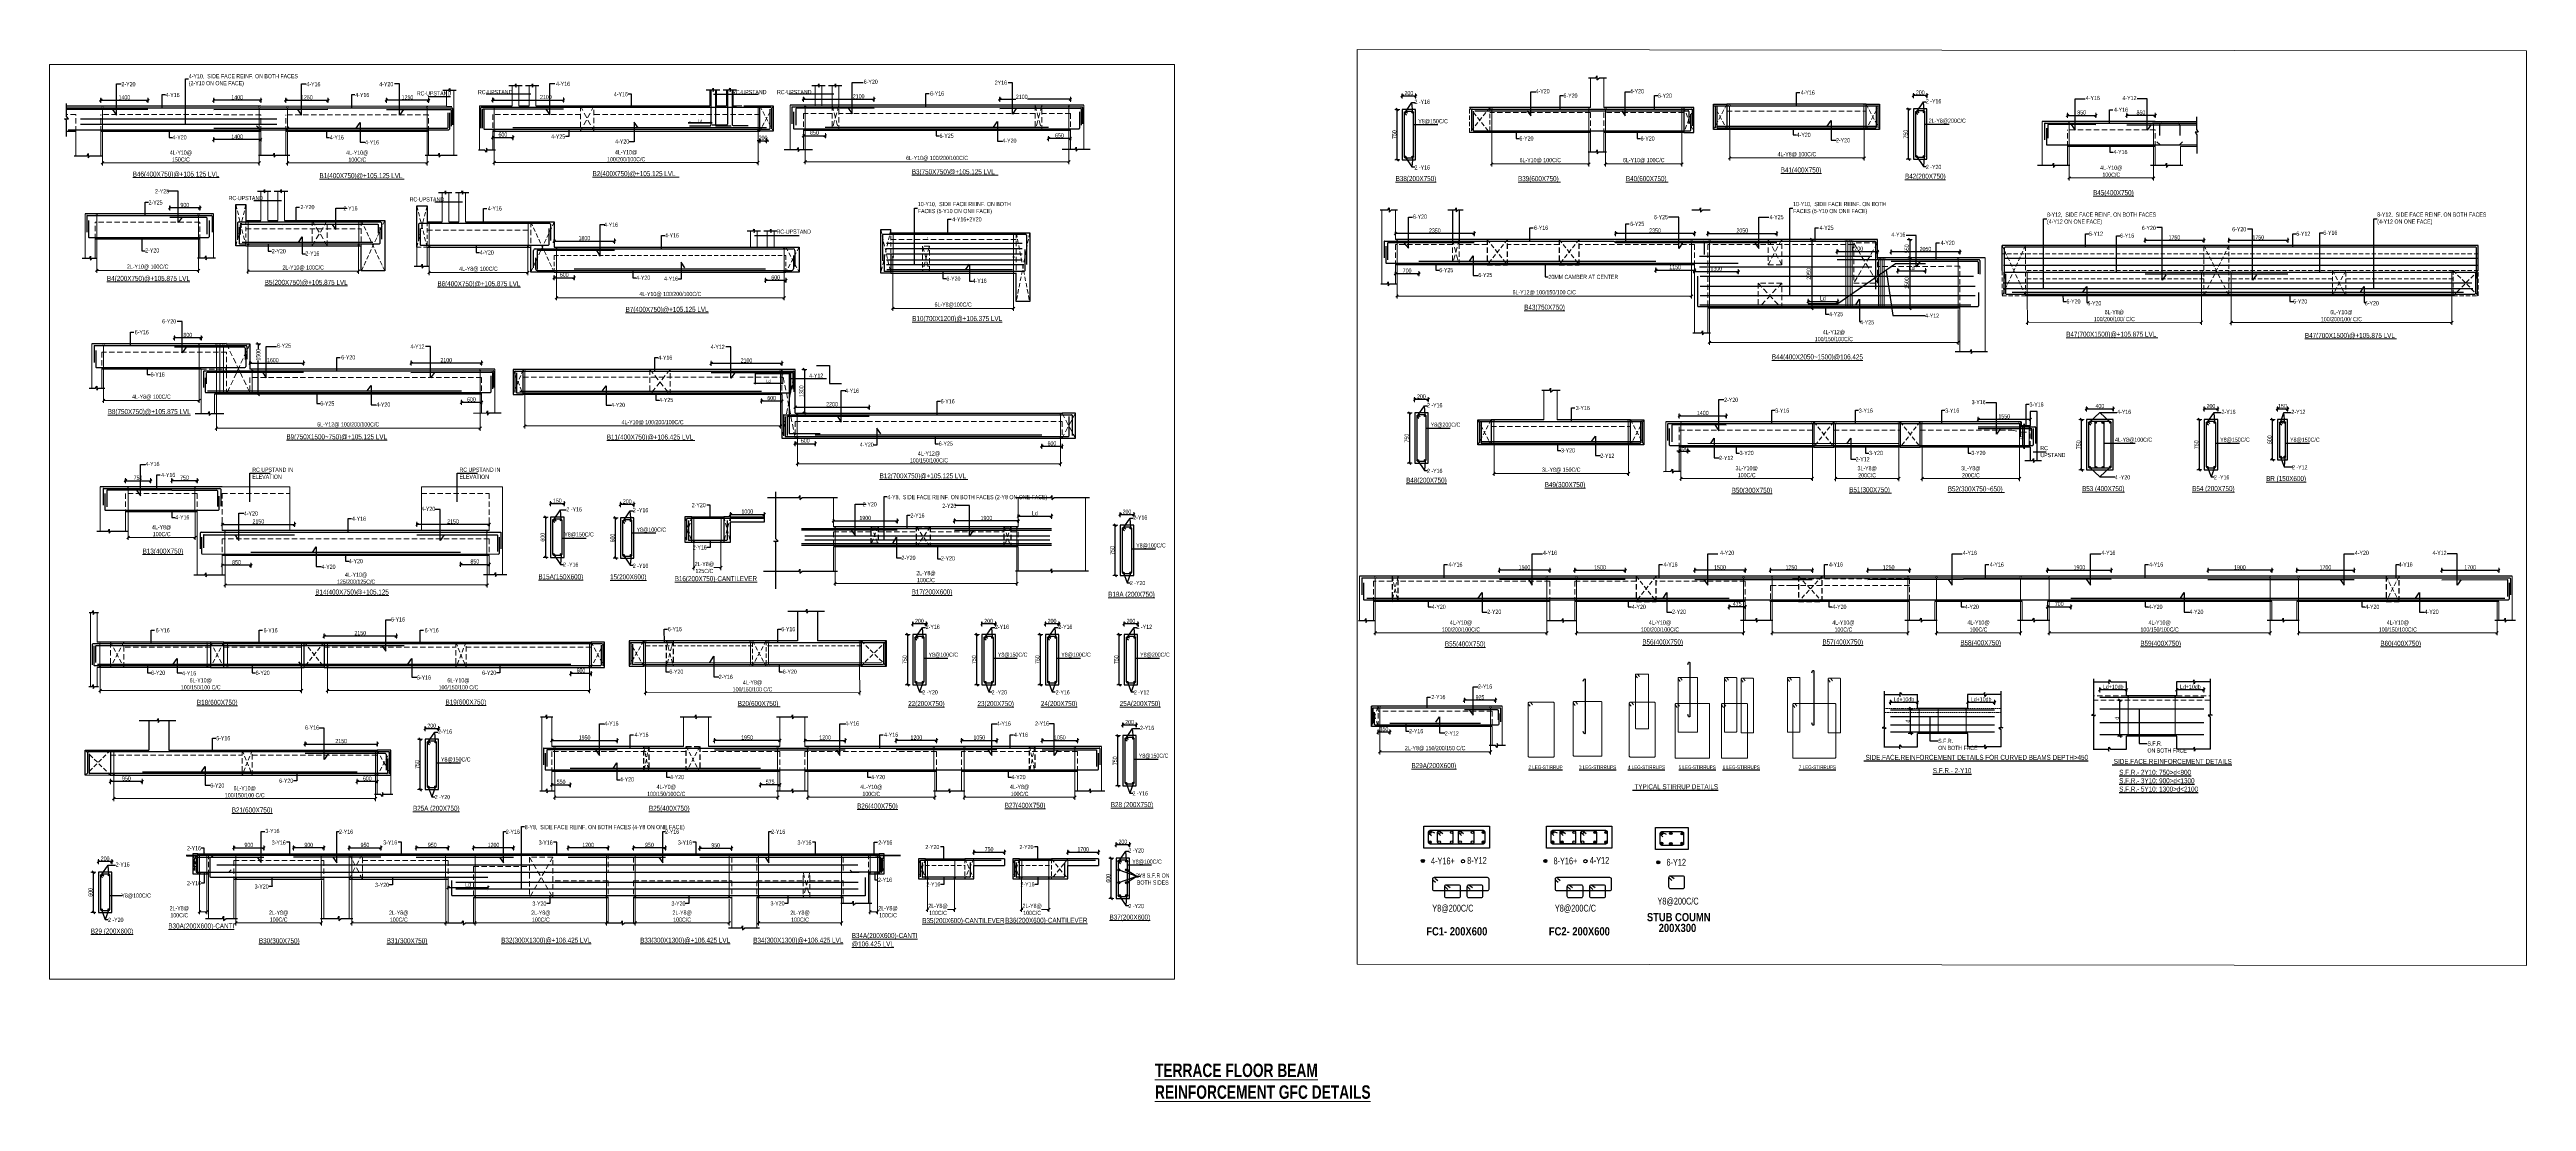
# Model space of a CAD drawing. Header units: millimetres. Extents: x 24879 to 98673, y 1890 to 33226.
import ezdxf

# ---------------------------------------------------------------- set-up
doc = ezdxf.new("R2010")
doc.units = ezdxf.units.MM
for name, pattern in [('CONTINOUS', [0]), ('CONTINU', [0]), ('HIDDEN', [9.525, 6.35, -3.175])]:
    doc.linetypes.add(name, pattern=pattern)
for name, color, linetype in [('-S-ARROW', 253, 'Continuous'), ('-S-BMNO', 1, 'Continuous'), ('-S-DIM', 3, 'Continuous'), ('-S-MISC', 8, 'Continuous'), ('-S-STIRRUPS', 1, 'Continuous'), ('-STR-BEAM', 4, 'CONTINU'), ('-STR-REINF', 3, 'Continuous'), ('-STR-TEXT', 6, 'Continuous'), ('BEAM', 7, 'Continuous'), ('BEAM NO', 30, 'Continuous'), ('COL', 5, 'Continuous'), ('cut lines', 8, 'Continuous'), ('dim', 8, 'Continuous'), ('Dimension', 6, 'Continuous'), ('Hatch', 8, 'Continuous'), ('rein', 3, 'Continuous'), ('T-COLUMN REINF.', 3, 'Continuous'), ('T-COLUMNS', 5, 'Continuous'), ('T-TEXT', 6, 'Continuous'), ('Text', 6, 'Continuous')]:
    doc.layers.add(name, color=color, linetype=linetype)
for name, color, linetype, lineweight in [('-S-BAR', 1, 'Continuous', 18), ('-S-STIRUP', 11, 'Continuous', 9), ('-STR-COLUMN', 5, 'HIDDEN', 13), ('-STR-RF-DIM', 252, 'CONTINOUS', 20), ('Elevation-1', 41, 'Continuous', 20), ('G-ANNO-TEXT', 7, 'Continuous', 18), ('S-BEAM-IDEN', 2, 'Continuous', 9), ('SEC TEXT', 9, 'Continuous', 18), ('SLAB LINE', 254, 'HIDDEN', 20), ('STR-BEAM', 2, 'CONTINOUS', 18), ('Wall', 2, 'Continuous', 40)]:
    doc.layers.add(name, color=color, linetype=linetype, lineweight=lineweight)
doc.styles.add('BEAM-LS', font='romans.shx', dxfattribs={"width": 0.8})
doc.styles.add('EL', font='swisscl.ttf')
doc.styles.add('SD', font='ARIALNB.TTF')
doc.styles.add('SOBHA', font='swisscl.ttf')
doc.styles.add('sobha.sed', font='swisscl.ttf')
doc.styles.add('Swis721 LtCn BT_2', font='swisscl.ttf', dxfattribs={"height": 244.992296})
doc.dimstyles.new('S-25', dxfattribs={"dimscale": 25, "dimtxt": 2.5, "dimasz": 1.5, "dimexe": 0.25, "dimexo": 0.5, "dimgap": 0.1, "dimtad": 0, "dimdec": 0, "dimrnd": 0.0005, "dimzin": 0, "dimdsep": 46, "dimtxsty": 'SOBHA', "dimblk": 'OBLIQUE', "dimcen": 0.09, "dimclrd": 8, "dimclre": 8, "dimclrt": 6, "dimadec": 0, "dimazin": 0, "dimtfac": 1, "dimtdec": 0, "dimtofl": 0, "dimtmove": 0, "dimatfit": 3, "dimfxl": 0.18, "dimtolj": 1, "dimtzin": 0, "dimlwd": -1, "dimlwe": -1, "dimarcsym": 0})
doc.dimstyles.new('S-25L', dxfattribs={"dimscale": 25, "dimtxt": 2.5, "dimasz": 2.5, "dimexe": 1.5, "dimexo": 1.5, "dimgap": 0.2, "dimtad": 0, "dimdec": 0, "dimrnd": 0.0005, "dimzin": 0, "dimdsep": 46, "dimtxsty": 'sobha.sed', "dimblk": 'OBLIQUE', "dimcen": 0.09, "dimdle": 1.5, "dimclrd": 8, "dimclre": 8, "dimclrt": 6, "dimadec": 0, "dimazin": 0, "dimtfac": 1, "dimtdec": 0, "dimtofl": 0, "dimtmove": 1, "dimatfit": 3, "dimfxl": 0.18, "dimtolj": 1, "dimtzin": 0, "dimlwd": -1, "dimlwe": -1, "dimarcsym": 0})
doc.dimstyles.new('S-30', dxfattribs={"dimscale": 30, "dimtxt": 3, "dimasz": 1.25, "dimexe": 1, "dimexo": 0, "dimgap": 0.5, "dimtad": 1, "dimdec": 0, "dimrnd": 0.0005, "dimzin": 0, "dimdsep": 46, "dimtxsty": 'EL', "dimblk": 'ARCHTICK', "dimcen": 0.09, "dimdle": 1.5, "dimclrd": 251, "dimclre": 251, "dimclrt": 6, "dimadec": 0, "dimazin": 0, "dimtfac": 1, "dimtdec": 0, "dimtofl": 0, "dimtmove": 0, "dimatfit": 3, "dimfxl": 2, "dimtolj": 1, "dimtzin": 0, "dimlwd": -1, "dimlwe": -1, "dimarcsym": 0})
doc.dimstyles.new('S-50', dxfattribs={"dimscale": 50, "dimtxt": 2.5, "dimasz": 1.25, "dimexe": 1, "dimexo": 1, "dimgap": 0.5, "dimtad": 1, "dimdec": 0, "dimrnd": 0.0005, "dimzin": 0, "dimdsep": 46, "dimtxsty": 'EL', "dimblk": 'ARCHTICK', "dimcen": 0.09, "dimdle": 1.5, "dimclrd": 251, "dimclre": 251, "dimclrt": 6, "dimadec": 0, "dimazin": 0, "dimtfac": 1, "dimtdec": 0, "dimtofl": 0, "dimtmove": 0, "dimatfit": 3, "dimfxl": 2, "dimtolj": 1, "dimtzin": 0, "dimlwd": -1, "dimlwe": -1, "dimarcsym": 0})
doc.dimstyles.new('S-DIM50', dxfattribs={"dimscale": 50, "dimtxt": 2.5, "dimasz": 1.2, "dimexe": 1.5, "dimexo": 1, "dimgap": 0.5, "dimtad": 1, "dimdec": 0, "dimdsep": 46, "dimtxsty": 'sobha.sed', "dimblk": 'OBLIQUE', "dimcen": 0, "dimdle": 0.75, "dimclrd": 8, "dimclre": 8, "dimclrt": 6, "dimazin": 2, "dimtfac": 1, "dimtdec": 0, "dimtix": 1, "dimtmove": 2, "dimatfit": 3, "dimfxl": 1, "dimtolj": 1, "dimlwd": -1, "dimlwe": 9, "dimarcsym": 0})
doc.dimstyles.new('STIRUP', dxfattribs={"dimscale": 50, "dimtxt": 2.5, "dimasz": 2.2, "dimexe": 0, "dimexo": 0, "dimgap": 0.5, "dimtad": 0, "dimdec": 0, "dimzin": 0, "dimdsep": 46, "dimtxsty": 'BEAM-LS', "dimblk": 'DOTSMALL', "dimcen": 0.09, "dimclrd": 256, "dimclre": 256, "dimclrt": 256, "dimadec": 5, "dimazin": 0, "dimtfac": 1, "dimtdec": 0, "dimtofl": 0, "dimtmove": 0, "dimatfit": 3, "dimldrblk": 'DOTSMALL', "dimfxl": 0, "dimfxlon": 1, "dimtolj": 1, "dimtzin": 0, "dimlwd": -1, "dimlwe": -1, "dimarcsym": 0})

# ---------------------------------------------------------------- blocks, each defined once
blk = doc.blocks.new('_DotSmall')
at = {"color": 0, "linetype": 'ByBlock', "const_width": 0.5}
blk.add_lwpolyline([(-0.0625, 0, 1), (0.0625, 0, 1)], format="xyb", close=True, dxfattribs=at)
blk = doc.blocks.new('*D46')
at = {"layer": '-S-STIRUP', "ltscale": 100, "transparency": 16777216}
blk.add_line((31127, 30816), (31127, 31503), dxfattribs=at)
at = {"layer": '-S-STIRUP', "linetype": 'CONTINU', "ltscale": 100, "transparency": 16777216, "xscale": 100, "yscale": 100, "zscale": 100}
for p, rotation in [((31127, 31503), 90), ((31127, 30816), 270)]:
    blk.add_blockref('_DotSmall', p, dxfattribs=dict(at, rotation=rotation))
blk = doc.blocks.new('*D47')
at = {"layer": '-S-STIRUP', "ltscale": 100, "transparency": 16777216}
blk.add_line((26459, 30816), (26459, 31503), dxfattribs=at)
at = {"layer": '-S-STIRUP', "linetype": 'CONTINU', "ltscale": 100, "transparency": 16777216, "xscale": 100, "yscale": 100, "zscale": 100}
for p, rotation in [((26459, 31503), 90), ((26459, 30816), 270)]:
    blk.add_blockref('_DotSmall', p, dxfattribs=dict(at, rotation=rotation))
blk = doc.blocks.new('_ArchTick')
at = {"color": 0, "linetype": 'ByBlock', "const_width": 0.15}
blk.add_lwpolyline([(-0.5, -0.5), (0.5, 0.5)], dxfattribs=at)
blk = doc.blocks.new('_Oblique')
at = {"color": 0, "linetype": 'ByBlock', "lineweight": -2}
for p, q in [((-0.5, -0.5), (0.5, 0.5)), ((0, 0.71), (0, -0.71))]:
    blk.add_line(p, q, dxfattribs=at)
blk = doc.blocks.new('*D48')
at = {"layer": '-STR-RF-DIM', "color": 8, "linetype": 'Continuous', "lineweight": 9, "transparency": 16777216}
for p, q in [((26459, 30897), (26459, 29776)), ((31127, 30852), (31127, 29776))]:
    blk.add_line(p, q, dxfattribs=at)
at = {"layer": '-STR-RF-DIM', "color": 8, "linetype": 'Continuous', "transparency": 16777216}
blk.add_line((26458, 29851), (31128, 29851), dxfattribs=at)
at = {"layer": '-STR-RF-DIM', "color": 8, "transparency": 16777216, "xscale": 75, "yscale": 75, "zscale": 75, "rotation": 180}
blk.add_blockref('_Oblique', (26459, 29851), dxfattribs=at)
at = {"layer": '-STR-RF-DIM', "color": 8, "transparency": 16777216, "xscale": 75, "yscale": 75, "zscale": 75}
blk.add_blockref('_Oblique', (31127, 29851), dxfattribs=at)
at = {"layer": '-STR-RF-DIM', "color": 6, "transparency": 16777216, "insert": (28793, 30052), "char_height": 125, "attachment_point": 5, "style": 'sobha.sed'}
blk.add_mtext('\\A1;4L-Y10@\\P150C/C', dxfattribs=at)
blk = doc.blocks.new('*D49')
at = {"layer": '-S-DIM', "color": 8, "linetype": 'Continuous', "lineweight": 9, "transparency": 16777216}
for p, q in [((26409, 31638), (26409, 31788)), ((27809, 31638), (27809, 31788))]:
    blk.add_line(p, q, dxfattribs=at)
at = {"layer": '-S-DIM', "color": 8, "linetype": 'Continuous', "transparency": 16777216}
blk.add_line((26408, 31713), (27810, 31713), dxfattribs=at)
at = {"layer": '-S-DIM', "color": 8, "transparency": 16777216, "xscale": 75, "yscale": 75, "zscale": 75, "rotation": 180}
blk.add_blockref('_Oblique', (26409, 31713), dxfattribs=at)
at = {"layer": '-S-DIM', "color": 8, "transparency": 16777216, "xscale": 75, "yscale": 75, "zscale": 75}
blk.add_blockref('_Oblique', (27809, 31713), dxfattribs=at)
at = {"layer": '-S-DIM', "color": 6, "transparency": 16777216, "insert": (27109, 31802), "char_height": 125, "attachment_point": 5, "style": 'sobha.sed'}
blk.add_mtext('\\A1;1400', dxfattribs=at)
blk = doc.blocks.new('*D50')
at = {"layer": '-S-DIM', "color": 8, "linetype": 'Continuous', "lineweight": 9, "transparency": 16777216}
for p, q in [((29769, 31638), (29769, 31788)), ((31169, 31638), (31169, 31788))]:
    blk.add_line(p, q, dxfattribs=at)
at = {"layer": '-S-DIM', "color": 8, "linetype": 'Continuous', "transparency": 16777216}
blk.add_line((31170, 31713), (29768, 31713), dxfattribs=at)
at = {"layer": '-S-DIM', "color": 8, "transparency": 16777216, "xscale": 75, "yscale": 75, "zscale": 75, "rotation": 180}
blk.add_blockref('_Oblique', (29769, 31713), dxfattribs=at)
at = {"layer": '-S-DIM', "color": 8, "transparency": 16777216, "xscale": 75, "yscale": 75, "zscale": 75}
blk.add_blockref('_Oblique', (31169, 31713), dxfattribs=at)
at = {"layer": '-S-DIM', "color": 6, "transparency": 16777216, "insert": (30469, 31802), "char_height": 125, "attachment_point": 5, "style": 'sobha.sed'}
blk.add_mtext('\\A1;1400', dxfattribs=at)
blk = doc.blocks.new('*D51')
at = {"layer": '-S-STIRUP', "ltscale": 100, "transparency": 16777216}
blk.add_line((36127, 30814), (36127, 31500), dxfattribs=at)
at = {"layer": '-S-STIRUP', "linetype": 'CONTINU', "ltscale": 100, "transparency": 16777216, "xscale": 100, "yscale": 100, "zscale": 100}
for p, rotation in [((36127, 31500), 90), ((36127, 30814), 270)]:
    blk.add_blockref('_DotSmall', p, dxfattribs=dict(at, rotation=rotation))
blk = doc.blocks.new('*D52')
at = {"layer": '-STR-RF-DIM', "color": 8, "linetype": 'Continuous', "lineweight": 9, "transparency": 16777216}
for p, q in [((31969, 30895), (31969, 29774)), ((36127, 30849), (36127, 29774))]:
    blk.add_line(p, q, dxfattribs=at)
at = {"layer": '-STR-RF-DIM', "color": 8, "linetype": 'Continuous', "transparency": 16777216}
blk.add_line((31968, 29849), (36128, 29849), dxfattribs=at)
at = {"layer": '-STR-RF-DIM', "color": 8, "transparency": 16777216, "xscale": 75, "yscale": 75, "zscale": 75, "rotation": 180}
blk.add_blockref('_Oblique', (31969, 29849), dxfattribs=at)
at = {"layer": '-STR-RF-DIM', "color": 8, "transparency": 16777216, "xscale": 75, "yscale": 75, "zscale": 75}
blk.add_blockref('_Oblique', (36127, 29849), dxfattribs=at)
at = {"layer": '-STR-RF-DIM', "color": 6, "transparency": 16777216, "insert": (34048, 30050), "char_height": 125, "attachment_point": 5, "style": 'sobha.sed'}
blk.add_mtext('\\A1;4L-Y10@\\P100C/C', dxfattribs=at)
blk = doc.blocks.new('*D53')
at = {"layer": '-S-DIM', "color": 8, "linetype": 'Continuous', "lineweight": 9, "transparency": 16777216}
for p, q in [((31919, 31638), (31919, 31788)), ((33169, 31638), (33169, 31788))]:
    blk.add_line(p, q, dxfattribs=at)
at = {"layer": '-S-DIM', "color": 8, "linetype": 'Continuous', "transparency": 16777216}
blk.add_line((31918, 31713), (33170, 31713), dxfattribs=at)
at = {"layer": '-S-DIM', "color": 8, "transparency": 16777216, "xscale": 75, "yscale": 75, "zscale": 75, "rotation": 180}
blk.add_blockref('_Oblique', (31919, 31713), dxfattribs=at)
at = {"layer": '-S-DIM', "color": 8, "transparency": 16777216, "xscale": 75, "yscale": 75, "zscale": 75}
blk.add_blockref('_Oblique', (33169, 31713), dxfattribs=at)
at = {"layer": '-S-DIM', "color": 6, "transparency": 16777216, "insert": (32544, 31802), "char_height": 125, "attachment_point": 5, "style": 'sobha.sed'}
blk.add_mtext('\\A1;1250', dxfattribs=at)
blk = doc.blocks.new('*D54')
at = {"layer": '-S-DIM', "color": 8, "linetype": 'Continuous', "lineweight": 9, "transparency": 16777216}
for p, q in [((34919, 31638), (34919, 31788)), ((36169, 31638), (36169, 31788))]:
    blk.add_line(p, q, dxfattribs=at)
at = {"layer": '-S-DIM', "color": 8, "linetype": 'Continuous', "transparency": 16777216}
blk.add_line((36170, 31713), (34918, 31713), dxfattribs=at)
at = {"layer": '-S-DIM', "color": 8, "transparency": 16777216, "xscale": 75, "yscale": 75, "zscale": 75, "rotation": 180}
blk.add_blockref('_Oblique', (34919, 31713), dxfattribs=at)
at = {"layer": '-S-DIM', "color": 8, "transparency": 16777216, "xscale": 75, "yscale": 75, "zscale": 75}
blk.add_blockref('_Oblique', (36169, 31713), dxfattribs=at)
at = {"layer": '-S-DIM', "color": 6, "transparency": 16777216, "insert": (35544, 31802), "char_height": 125, "attachment_point": 5, "style": 'sobha.sed'}
blk.add_mtext('\\A1;1250', dxfattribs=at)
blk = doc.blocks.new('*D55')
at = {"layer": '-S-STIRUP', "ltscale": 100, "transparency": 16777216}
blk.add_line((31966, 30816), (31966, 31503), dxfattribs=at)
at = {"layer": '-S-STIRUP', "linetype": 'CONTINU', "ltscale": 100, "transparency": 16777216, "xscale": 100, "yscale": 100, "zscale": 100}
for p, rotation in [((31966, 31503), 90), ((31966, 30816), 270)]:
    blk.add_blockref('_DotSmall', p, dxfattribs=dict(at, rotation=rotation))
blk = doc.blocks.new('*D56')
at = {"layer": '-S-STIRUP', "ltscale": 100, "transparency": 16777216}
blk.add_line((38128, 30826), (38128, 31512), dxfattribs=at)
at = {"layer": '-S-STIRUP', "linetype": 'CONTINU', "ltscale": 100, "transparency": 16777216, "xscale": 100, "yscale": 100, "zscale": 100}
for p, rotation in [((38128, 31512), 90), ((38128, 30826), 270)]:
    blk.add_blockref('_DotSmall', p, dxfattribs=dict(at, rotation=rotation))
blk = doc.blocks.new('*D57')
at = {"layer": '-S-STIRUP', "ltscale": 100, "transparency": 16777216}
blk.add_line((45986, 30826), (45986, 31512), dxfattribs=at)
at = {"layer": '-S-STIRUP', "linetype": 'CONTINU', "ltscale": 100, "transparency": 16777216, "xscale": 100, "yscale": 100, "zscale": 100}
for p, rotation in [((45986, 31512), 90), ((45986, 30826), 270)]:
    blk.add_blockref('_DotSmall', p, dxfattribs=dict(at, rotation=rotation))
blk = doc.blocks.new('*D58')
at = {"layer": '-STR-RF-DIM', "color": 8, "linetype": 'Continuous', "lineweight": 9, "transparency": 16777216}
for p, q in [((38128, 30861), (38128, 29786)), ((45986, 30907), (45986, 29786))]:
    blk.add_line(p, q, dxfattribs=at)
at = {"layer": '-STR-RF-DIM', "color": 8, "linetype": 'Continuous', "transparency": 16777216}
blk.add_line((45987, 29861), (38127, 29861), dxfattribs=at)
at = {"layer": '-STR-RF-DIM', "color": 8, "transparency": 16777216, "xscale": 75, "yscale": 75, "zscale": 75, "rotation": 180}
blk.add_blockref('_Oblique', (38128, 29861), dxfattribs=at)
at = {"layer": '-STR-RF-DIM', "color": 8, "transparency": 16777216, "xscale": 75, "yscale": 75, "zscale": 75}
blk.add_blockref('_Oblique', (45986, 29861), dxfattribs=at)
at = {"layer": '-STR-RF-DIM', "color": 6, "transparency": 16777216, "insert": (42057, 30062), "char_height": 125, "attachment_point": 5, "style": 'sobha.sed'}
blk.add_mtext('\\A1;4L-Y10@\\P100/200/100C/C', dxfattribs=at)
blk = doc.blocks.new('*D59')
at = {"layer": '-S-DIM', "color": 8, "linetype": 'Continuous', "transparency": 16777216}
blk.add_line((38085, 30603), (38687, 30603), dxfattribs=at)
at = {"layer": '-S-DIM', "color": 8, "linetype": 'Continuous', "lineweight": 9, "transparency": 16777216}
for p, q in [((38086, 30678), (38086, 30528)), ((38686, 30678), (38686, 30528))]:
    blk.add_line(p, q, dxfattribs=at)
at = {"layer": '-S-DIM', "color": 8, "transparency": 16777216, "xscale": 75, "yscale": 75, "zscale": 75, "rotation": 180}
blk.add_blockref('_Oblique', (38086, 30603), dxfattribs=at)
at = {"layer": '-S-DIM', "color": 8, "transparency": 16777216, "xscale": 75, "yscale": 75, "zscale": 75}
blk.add_blockref('_Oblique', (38686, 30603), dxfattribs=at)
at = {"layer": '-S-DIM', "color": 6, "transparency": 16777216, "insert": (38386, 30692), "char_height": 125, "attachment_point": 5, "style": 'sobha.sed'}
blk.add_mtext('\\A1;600', dxfattribs=at)
blk = doc.blocks.new('*D60')
at = {"layer": '-S-DIM', "color": 8, "linetype": 'Continuous', "transparency": 16777216}
for p, q in [((46036, 30508), (45961, 30508)), ((46036, 30508), (46236, 30508)), ((46236, 30508), (46311, 30508))]:
    blk.add_line(p, q, dxfattribs=at)
at = {"layer": '-S-DIM', "color": 8, "linetype": 'Continuous', "lineweight": 9, "transparency": 16777216}
for p, q in [((46036, 30583), (46036, 30433)), ((46236, 30583), (46236, 30433))]:
    blk.add_line(p, q, dxfattribs=at)
at = {"layer": '-S-DIM', "color": 8, "transparency": 16777216, "xscale": 75, "yscale": 75, "zscale": 75}
blk.add_blockref('_Oblique', (46036, 30508), dxfattribs=at)
at = {"layer": '-S-DIM', "color": 8, "transparency": 16777216, "xscale": 75, "yscale": 75, "zscale": 75, "rotation": 180}
blk.add_blockref('_Oblique', (46236, 30508), dxfattribs=at)
at = {"layer": '-S-DIM', "color": 6, "transparency": 16777216, "insert": (46136, 30597), "char_height": 125, "attachment_point": 5, "style": 'sobha.sed'}
blk.add_mtext('\\A1;200', dxfattribs=at)
blk = doc.blocks.new('*D61')
at = {"layer": '-S-DIM', "color": 8, "linetype": 'Continuous', "lineweight": 9, "transparency": 16777216}
for p, q in [((38086, 31647), (38086, 31797)), ((40186, 31647), (40186, 31797))]:
    blk.add_line(p, q, dxfattribs=at)
at = {"layer": '-S-DIM', "color": 8, "linetype": 'Continuous', "transparency": 16777216}
blk.add_line((38085, 31722), (40187, 31722), dxfattribs=at)
at = {"layer": '-S-DIM', "color": 8, "transparency": 16777216, "xscale": 75, "yscale": 75, "zscale": 75, "rotation": 180}
blk.add_blockref('_Oblique', (38086, 31722), dxfattribs=at)
at = {"layer": '-S-DIM', "color": 8, "transparency": 16777216, "xscale": 75, "yscale": 75, "zscale": 75}
blk.add_blockref('_Oblique', (40186, 31722), dxfattribs=at)
at = {"layer": '-S-DIM', "color": 6, "transparency": 16777216, "insert": (39667, 31811), "char_height": 125, "attachment_point": 5, "style": 'sobha.sed'}
blk.add_mtext('\\A1;2100', dxfattribs=at)
blk = doc.blocks.new('*D62')
at = {"layer": '-S-STIRUP', "ltscale": 100, "transparency": 16777216}
blk.add_line((55250, 30849), (55250, 31535), dxfattribs=at)
at = {"layer": '-S-STIRUP', "linetype": 'CONTINU', "ltscale": 100, "transparency": 16777216, "xscale": 100, "yscale": 100, "zscale": 100}
for p, rotation in [((55250, 31535), 90), ((55250, 30849), 270)]:
    blk.add_blockref('_DotSmall', p, dxfattribs=dict(at, rotation=rotation))
blk = doc.blocks.new('*D63')
at = {"layer": '-S-STIRUP', "ltscale": 100, "transparency": 16777216}
blk.add_line((47391, 30849), (47391, 31535), dxfattribs=at)
at = {"layer": '-S-STIRUP', "linetype": 'CONTINU', "ltscale": 100, "transparency": 16777216, "xscale": 100, "yscale": 100, "zscale": 100}
for p, rotation in [((47391, 31535), 90), ((47391, 30849), 270)]:
    blk.add_blockref('_DotSmall', p, dxfattribs=dict(at, rotation=rotation))
blk = doc.blocks.new('*D64')
at = {"layer": '-STR-RF-DIM', "color": 8, "linetype": 'Continuous', "lineweight": 9, "transparency": 16777216}
for p, q in [((47391, 30930), (47391, 29809)), ((55250, 30884), (55250, 29809))]:
    blk.add_line(p, q, dxfattribs=at)
at = {"layer": '-STR-RF-DIM', "color": 8, "linetype": 'Continuous', "transparency": 16777216}
blk.add_line((47391, 29884), (55250, 29884), dxfattribs=at)
at = {"layer": '-STR-RF-DIM', "color": 8, "transparency": 16777216, "xscale": 75, "yscale": 75, "zscale": 75, "rotation": 180}
blk.add_blockref('_Oblique', (47391, 29884), dxfattribs=at)
at = {"layer": '-STR-RF-DIM', "color": 8, "transparency": 16777216, "xscale": 75, "yscale": 75, "zscale": 75}
blk.add_blockref('_Oblique', (55250, 29884), dxfattribs=at)
at = {"layer": '-STR-RF-DIM', "color": 6, "transparency": 16777216, "insert": (51321, 29984), "char_height": 125, "attachment_point": 5, "style": 'sobha.sed'}
blk.add_mtext('\\A1;6L-Y10@ 100/200/100C/C', dxfattribs=at)
blk = doc.blocks.new('*D65')
at = {"layer": '-S-DIM', "color": 8, "linetype": 'Continuous', "transparency": 16777216}
blk.add_line((47341, 31743), (49442, 31743), dxfattribs=at)
at = {"layer": '-S-DIM', "color": 8, "linetype": 'Continuous', "lineweight": 9, "transparency": 16777216}
for p, q in [((47342, 31668), (47342, 31818)), ((49441, 31668), (49441, 31818))]:
    blk.add_line(p, q, dxfattribs=at)
at = {"layer": '-S-DIM', "color": 8, "transparency": 16777216, "xscale": 75, "yscale": 75, "zscale": 75, "rotation": 180}
blk.add_blockref('_Oblique', (47342, 31743), dxfattribs=at)
at = {"layer": '-S-DIM', "color": 8, "transparency": 16777216, "xscale": 75, "yscale": 75, "zscale": 75}
blk.add_blockref('_Oblique', (49441, 31743), dxfattribs=at)
at = {"layer": '-S-DIM', "color": 6, "transparency": 16777216, "insert": (48984, 31832), "char_height": 125, "attachment_point": 5, "style": 'sobha.sed'}
blk.add_mtext('\\A1;2100', dxfattribs=at)
blk = doc.blocks.new('*D66')
at = {"layer": '-S-DIM', "color": 8, "linetype": 'Continuous', "transparency": 16777216}
for p, q in [((53191, 31743), (53669, 31743)), ((55292, 31743), (54016, 31743))]:
    blk.add_line(p, q, dxfattribs=at)
at = {"layer": '-S-DIM', "color": 8, "linetype": 'Continuous', "lineweight": 9, "transparency": 16777216}
for p, q in [((53192, 31668), (53192, 31818)), ((55292, 31668), (55292, 31818))]:
    blk.add_line(p, q, dxfattribs=at)
at = {"layer": '-S-DIM', "color": 8, "transparency": 16777216, "xscale": 75, "yscale": 75, "zscale": 75, "rotation": 180}
blk.add_blockref('_Oblique', (53192, 31743), dxfattribs=at)
at = {"layer": '-S-DIM', "color": 8, "transparency": 16777216, "xscale": 75, "yscale": 75, "zscale": 75}
blk.add_blockref('_Oblique', (55292, 31743), dxfattribs=at)
at = {"layer": '-S-DIM', "color": 6, "transparency": 16777216, "insert": (53843, 31818), "char_height": 125, "attachment_point": 5, "style": 'sobha.sed'}
blk.add_mtext('\\A1;2100', dxfattribs=at)
blk = doc.blocks.new('*D67')
at = {"layer": '-S-DIM', "color": 8, "linetype": 'Continuous', "transparency": 16777216}
blk.add_line((47341, 30656), (47992, 30656), dxfattribs=at)
at = {"layer": '-S-DIM', "color": 8, "linetype": 'Continuous', "lineweight": 9, "transparency": 16777216}
for p, q in [((47342, 30731), (47342, 30581)), ((47992, 30731), (47992, 30581))]:
    blk.add_line(p, q, dxfattribs=at)
at = {"layer": '-S-DIM', "color": 8, "transparency": 16777216, "xscale": 75, "yscale": 75, "zscale": 75, "rotation": 180}
blk.add_blockref('_Oblique', (47342, 30656), dxfattribs=at)
at = {"layer": '-S-DIM', "color": 8, "transparency": 16777216, "xscale": 75, "yscale": 75, "zscale": 75}
blk.add_blockref('_Oblique', (47992, 30656), dxfattribs=at)
at = {"layer": '-S-DIM', "color": 6, "transparency": 16777216, "insert": (47667, 30745), "char_height": 125, "attachment_point": 5, "style": 'sobha.sed'}
blk.add_mtext('\\A1;650', dxfattribs=at)
blk = doc.blocks.new('*D68')
at = {"layer": '-S-DIM', "color": 8, "linetype": 'Continuous', "transparency": 16777216}
blk.add_line((55292, 30575), (54641, 30575), dxfattribs=at)
at = {"layer": '-S-DIM', "color": 8, "linetype": 'Continuous', "lineweight": 9, "transparency": 16777216}
for p, q in [((54642, 30650), (54642, 30500)), ((55292, 30650), (55292, 30500))]:
    blk.add_line(p, q, dxfattribs=at)
at = {"layer": '-S-DIM', "color": 8, "transparency": 16777216, "xscale": 75, "yscale": 75, "zscale": 75, "rotation": 180}
blk.add_blockref('_Oblique', (54642, 30575), dxfattribs=at)
at = {"layer": '-S-DIM', "color": 8, "transparency": 16777216, "xscale": 75, "yscale": 75, "zscale": 75}
blk.add_blockref('_Oblique', (55292, 30575), dxfattribs=at)
at = {"layer": '-S-DIM', "color": 6, "transparency": 16777216, "insert": (54967, 30664), "char_height": 125, "attachment_point": 5, "style": 'sobha.sed'}
blk.add_mtext('\\A1;650', dxfattribs=at)
blk = doc.blocks.new('*D69')
at = {"layer": '-S-STIRUP', "ltscale": 100, "transparency": 16777216}
blk.add_line((29317, 27612), (29317, 28299), dxfattribs=at)
at = {"layer": '-S-STIRUP', "linetype": 'CONTINU', "ltscale": 100, "transparency": 16777216, "xscale": 100, "yscale": 100, "zscale": 100}
for p, rotation in [((29317, 28299), 90), ((29317, 27612), 270)]:
    blk.add_blockref('_DotSmall', p, dxfattribs=dict(at, rotation=rotation))
blk = doc.blocks.new('*D70')
at = {"layer": '-S-STIRUP', "ltscale": 100, "transparency": 16777216}
blk.add_line((26288, 27612), (26288, 28299), dxfattribs=at)
at = {"layer": '-S-STIRUP', "linetype": 'CONTINU', "ltscale": 100, "transparency": 16777216, "xscale": 100, "yscale": 100, "zscale": 100}
for p, rotation in [((26288, 28299), 90), ((26288, 27612), 270)]:
    blk.add_blockref('_DotSmall', p, dxfattribs=dict(at, rotation=rotation))
blk = doc.blocks.new('*D71')
at = {"layer": '-STR-RF-DIM', "color": 8, "linetype": 'Continuous', "lineweight": 9, "transparency": 16777216}
for p, q in [((26288, 27693), (26288, 26572)), ((29317, 27648), (29317, 26572))]:
    blk.add_line(p, q, dxfattribs=at)
at = {"layer": '-STR-RF-DIM', "color": 8, "linetype": 'Continuous', "transparency": 16777216}
blk.add_line((26287, 26647), (29317, 26647), dxfattribs=at)
at = {"layer": '-STR-RF-DIM', "color": 8, "transparency": 16777216, "xscale": 75, "yscale": 75, "zscale": 75, "rotation": 180}
blk.add_blockref('_Oblique', (26288, 26647), dxfattribs=at)
at = {"layer": '-STR-RF-DIM', "color": 8, "transparency": 16777216, "xscale": 75, "yscale": 75, "zscale": 75}
blk.add_blockref('_Oblique', (29317, 26647), dxfattribs=at)
at = {"layer": '-STR-RF-DIM', "color": 6, "transparency": 16777216, "insert": (27802, 26747), "char_height": 125, "attachment_point": 5, "style": 'sobha.sed'}
blk.add_mtext('\\A1;2L-Y10@ 100C/C', dxfattribs=at)
blk = doc.blocks.new('*D72')
at = {"layer": '-S-STIRUP', "ltscale": 100, "transparency": 16777216}
blk.add_line((30796, 27411), (30796, 28098), dxfattribs=at)
at = {"layer": '-S-STIRUP', "linetype": 'CONTINU', "ltscale": 100, "transparency": 16777216, "xscale": 100, "yscale": 100, "zscale": 100}
for p, rotation in [((30796, 28098), 90), ((30796, 27411), 270)]:
    blk.add_blockref('_DotSmall', p, dxfattribs=dict(at, rotation=rotation))
blk = doc.blocks.new('*D73')
at = {"layer": '-S-STIRUP', "ltscale": 100, "transparency": 16777216}
blk.add_line((34089, 27411), (34089, 28098), dxfattribs=at)
at = {"layer": '-S-STIRUP', "linetype": 'CONTINU', "ltscale": 100, "transparency": 16777216, "xscale": 100, "yscale": 100, "zscale": 100}
for p, rotation in [((34089, 28098), 90), ((34089, 27411), 270)]:
    blk.add_blockref('_DotSmall', p, dxfattribs=dict(at, rotation=rotation))
blk = doc.blocks.new('*D74')
at = {"layer": '-STR-RF-DIM', "color": 8, "linetype": 'Continuous', "lineweight": 9, "transparency": 16777216}
for p, q in [((30790, 27411), (30790, 26547)), ((34083, 27410), (34083, 26547))]:
    blk.add_line(p, q, dxfattribs=at)
at = {"layer": '-STR-RF-DIM', "color": 8, "linetype": 'Continuous', "transparency": 16777216}
blk.add_line((34084, 26622), (30789, 26622), dxfattribs=at)
at = {"layer": '-STR-RF-DIM', "color": 8, "transparency": 16777216, "xscale": 75, "yscale": 75, "zscale": 75, "rotation": 180}
blk.add_blockref('_Oblique', (30790, 26622), dxfattribs=at)
at = {"layer": '-STR-RF-DIM', "color": 8, "transparency": 16777216, "xscale": 75, "yscale": 75, "zscale": 75}
blk.add_blockref('_Oblique', (34083, 26622), dxfattribs=at)
at = {"layer": '-STR-RF-DIM', "color": 6, "transparency": 16777216, "insert": (32436, 26722), "char_height": 125, "attachment_point": 5, "style": 'sobha.sed'}
blk.add_mtext('\\A1;2L-Y10@ 100C/C', dxfattribs=at)
blk = doc.blocks.new('*D75')
at = {"layer": '-S-STIRUP', "ltscale": 100, "transparency": 16777216}
blk.add_line((36190, 27371), (36190, 28058), dxfattribs=at)
at = {"layer": '-S-STIRUP', "linetype": 'CONTINU', "ltscale": 100, "transparency": 16777216, "xscale": 100, "yscale": 100, "zscale": 100}
for p, rotation in [((36190, 28058), 90), ((36190, 27371), 270)]:
    blk.add_blockref('_DotSmall', p, dxfattribs=dict(at, rotation=rotation))
blk = doc.blocks.new('*D76')
at = {"layer": '-S-STIRUP', "ltscale": 100, "transparency": 16777216}
blk.add_line((39135, 27371), (39135, 28058), dxfattribs=at)
at = {"layer": '-S-STIRUP', "linetype": 'CONTINU', "ltscale": 100, "transparency": 16777216, "xscale": 100, "yscale": 100, "zscale": 100}
for p, rotation in [((39135, 28058), 90), ((39135, 27371), 270)]:
    blk.add_blockref('_DotSmall', p, dxfattribs=dict(at, rotation=rotation))
blk = doc.blocks.new('*D77')
at = {"layer": '-STR-RF-DIM', "color": 8, "linetype": 'Continuous', "lineweight": 9, "transparency": 16777216}
for p, q in [((36184, 27371), (36184, 26507)), ((39129, 27371), (39129, 26507))]:
    blk.add_line(p, q, dxfattribs=at)
at = {"layer": '-STR-RF-DIM', "color": 8, "linetype": 'Continuous', "transparency": 16777216}
blk.add_line((39130, 26582), (36183, 26582), dxfattribs=at)
at = {"layer": '-STR-RF-DIM', "color": 8, "transparency": 16777216, "xscale": 75, "yscale": 75, "zscale": 75, "rotation": 180}
blk.add_blockref('_Oblique', (36184, 26582), dxfattribs=at)
at = {"layer": '-STR-RF-DIM', "color": 8, "transparency": 16777216, "xscale": 75, "yscale": 75, "zscale": 75}
blk.add_blockref('_Oblique', (39129, 26582), dxfattribs=at)
at = {"layer": '-STR-RF-DIM', "color": 6, "transparency": 16777216, "insert": (37657, 26682), "char_height": 125, "attachment_point": 5, "style": 'sobha.sed'}
blk.add_mtext('\\A1;4L-Y8@ 100C/C', dxfattribs=at)
blk = doc.blocks.new('*D101')
at = {"layer": '-S-DIM', "color": 8, "linetype": 'Continuous', "transparency": 16777216}
blk.add_line((39912, 27518), (41714, 27518), dxfattribs=at)
at = {"layer": '-S-DIM', "color": 8, "linetype": 'Continuous', "lineweight": 9, "transparency": 16777216}
for p, q in [((39913, 27443), (39913, 27593)), ((41713, 27443), (41713, 27593))]:
    blk.add_line(p, q, dxfattribs=at)
at = {"layer": '-S-DIM', "color": 8, "transparency": 16777216, "xscale": 75, "yscale": 75, "zscale": 75, "rotation": 180}
blk.add_blockref('_Oblique', (39913, 27518), dxfattribs=at)
at = {"layer": '-S-DIM', "color": 8, "transparency": 16777216, "xscale": 75, "yscale": 75, "zscale": 75}
blk.add_blockref('_Oblique', (41713, 27518), dxfattribs=at)
at = {"layer": '-S-DIM', "color": 6, "transparency": 16777216, "insert": (40813, 27607), "char_height": 125, "attachment_point": 5, "style": 'sobha.sed'}
blk.add_mtext('\\A1;1800', dxfattribs=at)
blk = doc.blocks.new('*D102')
at = {"layer": '-S-DIM', "color": 8, "linetype": 'Continuous', "transparency": 16777216}
blk.add_line((39912, 26428), (40514, 26428), dxfattribs=at)
at = {"layer": '-S-DIM', "color": 8, "linetype": 'Continuous', "lineweight": 9, "transparency": 16777216}
for p, q in [((39913, 26503), (39913, 26353)), ((40513, 26503), (40513, 26353))]:
    blk.add_line(p, q, dxfattribs=at)
at = {"layer": '-S-DIM', "color": 8, "transparency": 16777216, "xscale": 75, "yscale": 75, "zscale": 75, "rotation": 180}
blk.add_blockref('_Oblique', (39913, 26428), dxfattribs=at)
at = {"layer": '-S-DIM', "color": 8, "transparency": 16777216, "xscale": 75, "yscale": 75, "zscale": 75}
blk.add_blockref('_Oblique', (40513, 26428), dxfattribs=at)
at = {"layer": '-S-DIM', "color": 6, "transparency": 16777216, "insert": (40213, 26517), "char_height": 125, "attachment_point": 5, "style": 'sobha.sed'}
blk.add_mtext('\\A1;600', dxfattribs=at)
blk = doc.blocks.new('*D103')
at = {"layer": '-S-DIM', "color": 8, "linetype": 'Continuous', "transparency": 16777216}
blk.add_line((46814, 26348), (46212, 26348), dxfattribs=at)
at = {"layer": '-S-DIM', "color": 8, "linetype": 'Continuous', "lineweight": 9, "transparency": 16777216}
for p, q in [((46213, 26423), (46213, 26273)), ((46813, 26423), (46813, 26273))]:
    blk.add_line(p, q, dxfattribs=at)
at = {"layer": '-S-DIM', "color": 8, "transparency": 16777216, "xscale": 75, "yscale": 75, "zscale": 75, "rotation": 180}
blk.add_blockref('_Oblique', (46213, 26348), dxfattribs=at)
at = {"layer": '-S-DIM', "color": 8, "transparency": 16777216, "xscale": 75, "yscale": 75, "zscale": 75}
blk.add_blockref('_Oblique', (46813, 26348), dxfattribs=at)
at = {"layer": '-S-DIM', "color": 6, "transparency": 16777216, "insert": (46513, 26437), "char_height": 125, "attachment_point": 5, "style": 'sobha.sed'}
blk.add_mtext('\\A1;600', dxfattribs=at)
blk = doc.blocks.new('*D104')
at = {"layer": '-S-STIRUP', "ltscale": 100, "transparency": 16777216}
blk.add_line((39979, 26621), (39979, 27308), dxfattribs=at)
at = {"layer": '-S-STIRUP', "linetype": 'CONTINU', "ltscale": 100, "transparency": 16777216, "xscale": 100, "yscale": 100, "zscale": 100}
for p, rotation in [((39979, 27308), 90), ((39979, 26621), 270)]:
    blk.add_blockref('_DotSmall', p, dxfattribs=dict(at, rotation=rotation))
blk = doc.blocks.new('*D105')
at = {"layer": '-S-STIRUP', "ltscale": 100, "transparency": 16777216}
blk.add_line((46766, 26621), (46766, 27308), dxfattribs=at)
at = {"layer": '-S-STIRUP', "linetype": 'CONTINU', "ltscale": 100, "transparency": 16777216, "xscale": 100, "yscale": 100, "zscale": 100}
for p, rotation in [((46766, 27308), 90), ((46766, 26621), 270)]:
    blk.add_blockref('_DotSmall', p, dxfattribs=dict(at, rotation=rotation))
blk = doc.blocks.new('*D106')
at = {"layer": '-STR-RF-DIM', "color": 8, "linetype": 'Continuous', "lineweight": 9, "transparency": 16777216}
for p, q in [((39985, 26621), (39985, 25757)), ((46766, 26615), (46766, 25757))]:
    blk.add_line(p, q, dxfattribs=at)
at = {"layer": '-STR-RF-DIM', "color": 8, "linetype": 'Continuous', "transparency": 16777216}
blk.add_line((46766, 25832), (39984, 25832), dxfattribs=at)
at = {"layer": '-STR-RF-DIM', "color": 8, "transparency": 16777216, "xscale": 75, "yscale": 75, "zscale": 75, "rotation": 180}
blk.add_blockref('_Oblique', (39985, 25832), dxfattribs=at)
at = {"layer": '-STR-RF-DIM', "color": 8, "transparency": 16777216, "xscale": 75, "yscale": 75, "zscale": 75}
blk.add_blockref('_Oblique', (46766, 25832), dxfattribs=at)
at = {"layer": '-STR-RF-DIM', "color": 6, "transparency": 16777216, "insert": (43375, 25932), "char_height": 125, "attachment_point": 5, "style": 'sobha.sed'}
blk.add_mtext('\\A1;4L-Y10@ 100/200/100C/C', dxfattribs=at)
blk = doc.blocks.new('*D107')
at = {"layer": '-S-STIRUP', "ltscale": 100, "transparency": 16777216}
blk.add_line((37706, 22987), (37706, 23674), dxfattribs=at)
at = {"layer": '-S-STIRUP', "linetype": 'CONTINU', "ltscale": 100, "transparency": 16777216, "xscale": 100, "yscale": 100, "zscale": 100}
for p, rotation in [((37706, 23674), 90), ((37706, 22987), 270)]:
    blk.add_blockref('_DotSmall', p, dxfattribs=dict(at, rotation=rotation))
blk = doc.blocks.new('*D108')
at = {"layer": '-S-STIRUP', "ltscale": 100, "transparency": 16777216}
blk.add_line((29848, 22987), (29848, 24421), dxfattribs=at)
at = {"layer": '-S-STIRUP', "linetype": 'CONTINU', "ltscale": 100, "transparency": 16777216, "xscale": 100, "yscale": 100, "zscale": 100}
for p, rotation in [((29848, 24421), 90), ((29848, 22987), 270)]:
    blk.add_blockref('_DotSmall', p, dxfattribs=dict(at, rotation=rotation))
blk = doc.blocks.new('*D109')
at = {"layer": '-STR-RF-DIM', "color": 8, "linetype": 'Continuous', "lineweight": 9, "transparency": 16777216}
for p, q in [((29848, 23068), (29848, 21872)), ((37706, 23023), (37706, 21872))]:
    blk.add_line(p, q, dxfattribs=at)
at = {"layer": '-STR-RF-DIM', "color": 8, "linetype": 'Continuous', "transparency": 16777216}
blk.add_line((29847, 21947), (37707, 21947), dxfattribs=at)
at = {"layer": '-STR-RF-DIM', "color": 8, "transparency": 16777216, "xscale": 75, "yscale": 75, "zscale": 75, "rotation": 180}
blk.add_blockref('_Oblique', (29848, 21947), dxfattribs=at)
at = {"layer": '-STR-RF-DIM', "color": 8, "transparency": 16777216, "xscale": 75, "yscale": 75, "zscale": 75}
blk.add_blockref('_Oblique', (37706, 21947), dxfattribs=at)
at = {"layer": '-STR-RF-DIM', "color": 6, "transparency": 16777216, "insert": (33777, 22047), "char_height": 125, "width": 1807.53, "attachment_point": 5, "style": 'sobha.sed'}
blk.add_mtext('\\A1;6L-Y12@ 100/200/100C/C', dxfattribs=at)
blk = doc.blocks.new('*D110')
at = {"layer": '-S-DIM', "color": 8, "linetype": 'Continuous', "transparency": 16777216}
blk.add_line((30848, 23884), (32450, 23884), dxfattribs=at)
at = {"layer": '-S-DIM', "color": 8, "linetype": 'Continuous', "lineweight": 9, "transparency": 16777216}
for p, q in [((30849, 23809), (30849, 23959)), ((32449, 23809), (32449, 23959))]:
    blk.add_line(p, q, dxfattribs=at)
at = {"layer": '-S-DIM', "color": 8, "transparency": 16777216, "xscale": 75, "yscale": 75, "zscale": 75, "rotation": 180}
blk.add_blockref('_Oblique', (30849, 23884), dxfattribs=at)
at = {"layer": '-S-DIM', "color": 8, "transparency": 16777216, "xscale": 75, "yscale": 75, "zscale": 75}
blk.add_blockref('_Oblique', (32449, 23884), dxfattribs=at)
at = {"layer": '-S-DIM', "color": 6, "transparency": 16777216, "insert": (31530, 23973), "char_height": 125, "attachment_point": 5, "style": 'sobha.sed'}
blk.add_mtext('\\A1;1600', dxfattribs=at)
blk = doc.blocks.new('*D111')
at = {"layer": '-S-DIM', "color": 8, "linetype": 'Continuous', "transparency": 16777216}
blk.add_line((37749, 23884), (35647, 23884), dxfattribs=at)
at = {"layer": '-S-DIM', "color": 8, "linetype": 'Continuous', "lineweight": 9, "transparency": 16777216}
for p, q in [((35648, 23809), (35648, 23959)), ((37748, 23809), (37748, 23959))]:
    blk.add_line(p, q, dxfattribs=at)
at = {"layer": '-S-DIM', "color": 8, "transparency": 16777216, "xscale": 75, "yscale": 75, "zscale": 75, "rotation": 180}
blk.add_blockref('_Oblique', (35648, 23884), dxfattribs=at)
at = {"layer": '-S-DIM', "color": 8, "transparency": 16777216, "xscale": 75, "yscale": 75, "zscale": 75}
blk.add_blockref('_Oblique', (37748, 23884), dxfattribs=at)
at = {"layer": '-S-DIM', "color": 6, "transparency": 16777216, "insert": (36698, 23973), "char_height": 125, "attachment_point": 5, "style": 'sobha.sed'}
blk.add_mtext('\\A1;2100', dxfattribs=at)
blk = doc.blocks.new('*D112')
at = {"layer": '-S-DIM', "color": 8, "linetype": 'Continuous', "transparency": 16777216}
blk.add_line((37749, 22713), (37147, 22713), dxfattribs=at)
at = {"layer": '-S-DIM', "color": 8, "linetype": 'Continuous', "lineweight": 9, "transparency": 16777216}
for p, q in [((37148, 22788), (37148, 22638)), ((37748, 22788), (37748, 22638))]:
    blk.add_line(p, q, dxfattribs=at)
at = {"layer": '-S-DIM', "color": 8, "transparency": 16777216, "xscale": 75, "yscale": 75, "zscale": 75, "rotation": 180}
blk.add_blockref('_Oblique', (37148, 22713), dxfattribs=at)
at = {"layer": '-S-DIM', "color": 8, "transparency": 16777216, "xscale": 75, "yscale": 75, "zscale": 75}
blk.add_blockref('_Oblique', (37748, 22713), dxfattribs=at)
at = {"layer": '-S-DIM', "color": 6, "transparency": 16777216, "insert": (37448, 22802), "char_height": 125, "attachment_point": 5, "style": 'sobha.sed'}
blk.add_mtext('\\A1;600', dxfattribs=at)
blk = doc.blocks.new('*D113')
at = {"layer": '-S-STIRUP', "ltscale": 100, "transparency": 16777216}
blk.add_line((29334, 23740), (29334, 24427), dxfattribs=at)
at = {"layer": '-S-STIRUP', "linetype": 'CONTINU', "ltscale": 100, "transparency": 16777216, "xscale": 100, "yscale": 100, "zscale": 100}
for p, rotation in [((29334, 24427), 90), ((29334, 23740), 270)]:
    blk.add_blockref('_DotSmall', p, dxfattribs=dict(at, rotation=rotation))
blk = doc.blocks.new('*D114')
at = {"layer": '-S-STIRUP', "ltscale": 100, "transparency": 16777216}
blk.add_line((26491, 23737), (26491, 24424), dxfattribs=at)
at = {"layer": '-S-STIRUP', "linetype": 'CONTINU', "ltscale": 100, "transparency": 16777216, "xscale": 100, "yscale": 100, "zscale": 100}
for p, rotation in [((26491, 24424), 90), ((26491, 23737), 270)]:
    blk.add_blockref('_DotSmall', p, dxfattribs=dict(at, rotation=rotation))
blk = doc.blocks.new('*D115')
at = {"layer": '-STR-RF-DIM', "color": 8, "linetype": 'Continuous', "lineweight": 9, "transparency": 16777216}
for p, q in [((26491, 23818), (26491, 22697)), ((29334, 23773), (29334, 22697))]:
    blk.add_line(p, q, dxfattribs=at)
at = {"layer": '-STR-RF-DIM', "color": 8, "linetype": 'Continuous', "transparency": 16777216}
blk.add_line((26491, 22772), (29335, 22772), dxfattribs=at)
at = {"layer": '-STR-RF-DIM', "color": 8, "transparency": 16777216, "xscale": 75, "yscale": 75, "zscale": 75, "rotation": 180}
blk.add_blockref('_Oblique', (26491, 22772), dxfattribs=at)
at = {"layer": '-STR-RF-DIM', "color": 8, "transparency": 16777216, "xscale": 75, "yscale": 75, "zscale": 75}
blk.add_blockref('_Oblique', (29334, 22772), dxfattribs=at)
at = {"layer": '-STR-RF-DIM', "color": 6, "transparency": 16777216, "insert": (27913, 22872), "char_height": 125, "width": 1201.25, "attachment_point": 5, "style": 'sobha.sed'}
blk.add_mtext('\\A1;4L-Y8@ 100C/C', dxfattribs=at)
blk = doc.blocks.new('*D116')
at = {"layer": '-S-DIM', "color": 8, "linetype": 'Continuous', "transparency": 16777216}
blk.add_line((29399, 24634), (28597, 24634), dxfattribs=at)
at = {"layer": '-S-DIM', "color": 8, "linetype": 'Continuous', "lineweight": 9, "transparency": 16777216}
for p, q in [((28598, 24559), (28598, 24709)), ((29398, 24559), (29398, 24709))]:
    blk.add_line(p, q, dxfattribs=at)
at = {"layer": '-S-DIM', "color": 8, "transparency": 16777216, "xscale": 75, "yscale": 75, "zscale": 75, "rotation": 180}
blk.add_blockref('_Oblique', (28598, 24634), dxfattribs=at)
at = {"layer": '-S-DIM', "color": 8, "transparency": 16777216, "xscale": 75, "yscale": 75, "zscale": 75}
blk.add_blockref('_Oblique', (29398, 24634), dxfattribs=at)
at = {"layer": '-S-DIM', "color": 6, "transparency": 16777216, "insert": (28998, 24723), "char_height": 125, "attachment_point": 5, "style": 'sobha.sed'}
blk.add_mtext('\\A1;800', dxfattribs=at)
blk = doc.blocks.new('*D78')
at = {"layer": '-S-STIRUP', "ltscale": 100, "transparency": 16777216}
blk.add_line((29951, 22987), (29951, 24421), dxfattribs=at)
at = {"layer": '-S-STIRUP', "linetype": 'CONTINU', "ltscale": 100, "transparency": 16777216, "xscale": 100, "yscale": 100, "zscale": 100}
for p, rotation in [((29951, 24421), 90), ((29951, 22987), 270)]:
    blk.add_blockref('_DotSmall', p, dxfattribs=dict(at, rotation=rotation))
blk = doc.blocks.new('*D79')
at = {"layer": '-S-STIRUP', "ltscale": 100, "transparency": 16777216}
blk.add_line((30061, 22987), (30061, 24421), dxfattribs=at)
at = {"layer": '-S-STIRUP', "linetype": 'CONTINU', "ltscale": 100, "transparency": 16777216, "xscale": 100, "yscale": 100, "zscale": 100}
for p, rotation in [((30061, 24421), 90), ((30061, 22987), 270)]:
    blk.add_blockref('_DotSmall', p, dxfattribs=dict(at, rotation=rotation))
blk = doc.blocks.new('*D80')
at = {"layer": '-S-STIRUP', "ltscale": 100, "transparency": 16777216}
blk.add_line((30914, 22987), (30914, 23675), dxfattribs=at)
at = {"layer": '-S-STIRUP', "linetype": 'CONTINU', "ltscale": 100, "transparency": 16777216, "xscale": 100, "yscale": 100, "zscale": 100}
for p, rotation in [((30914, 23675), 90), ((30914, 22987), 270)]:
    blk.add_blockref('_DotSmall', p, dxfattribs=dict(at, rotation=rotation))
blk = doc.blocks.new('*D81')
at = {"layer": '-S-DIM', "color": 8, "linetype": 'Continuous', "lineweight": 9, "transparency": 16777216}
for p, q in [((31021, 24457), (31171, 24457)), ((31021, 22957), (31171, 22957))]:
    blk.add_line(p, q, dxfattribs=at)
at = {"layer": '-S-DIM', "color": 8, "linetype": 'Continuous', "transparency": 16777216}
for p, q in [((31096, 24457), (31096, 24306)), ((31096, 22956), (31096, 23962))]:
    blk.add_line(p, q, dxfattribs=at)
at = {"layer": '-S-DIM', "color": 8, "transparency": 16777216, "xscale": 75, "yscale": 75, "zscale": 75}
for p, rotation in [((31096, 24457), 90), ((31096, 22957), 270)]:
    blk.add_blockref('_Oblique', p, dxfattribs=dict(at, rotation=rotation))
at = {"layer": '-S-DIM', "color": 6, "transparency": 16777216, "insert": (31096, 24134), "char_height": 125, "attachment_point": 5, "rotation": 90, "style": 'sobha.sed'}
blk.add_mtext('\\A1;1500', dxfattribs=at)
blk = doc.blocks.new('*D82')
at = {"layer": '-S-STIRUP', "ltscale": 100, "transparency": 16777216}
blk.add_line((50009, 27046), (50009, 27733), dxfattribs=at)
at = {"layer": '-S-STIRUP', "linetype": 'CONTINU', "ltscale": 100, "transparency": 16777216, "xscale": 100, "yscale": 100, "zscale": 100}
for p, rotation in [((50009, 27733), 90), ((50009, 27046), 270)]:
    blk.add_blockref('_DotSmall', p, dxfattribs=dict(at, rotation=rotation))
blk = doc.blocks.new('*D83')
at = {"layer": '-S-STIRUP', "ltscale": 100, "transparency": 16777216}
blk.add_line((53601, 27047), (53601, 27733), dxfattribs=at)
at = {"layer": '-S-STIRUP', "linetype": 'CONTINU', "ltscale": 100, "transparency": 16777216, "xscale": 100, "yscale": 100, "zscale": 100}
for p, rotation in [((53601, 27733), 90), ((53601, 27047), 270)]:
    blk.add_blockref('_DotSmall', p, dxfattribs=dict(at, rotation=rotation))
blk = doc.blocks.new('*D84')
at = {"layer": '-STR-RF-DIM', "color": 8, "linetype": 'Continuous', "lineweight": 9, "transparency": 16777216}
for p, q in [((50003, 27046), (50003, 25441)), ((53595, 27046), (53595, 25441))]:
    blk.add_line(p, q, dxfattribs=at)
at = {"layer": '-STR-RF-DIM', "color": 8, "linetype": 'Continuous', "transparency": 16777216}
blk.add_line((53596, 25516), (50002, 25516), dxfattribs=at)
at = {"layer": '-STR-RF-DIM', "color": 8, "transparency": 16777216, "xscale": 75, "yscale": 75, "zscale": 75, "rotation": 180}
blk.add_blockref('_Oblique', (50003, 25516), dxfattribs=at)
at = {"layer": '-STR-RF-DIM', "color": 8, "transparency": 16777216, "xscale": 75, "yscale": 75, "zscale": 75}
blk.add_blockref('_Oblique', (53595, 25516), dxfattribs=at)
at = {"layer": '-STR-RF-DIM', "color": 6, "transparency": 16777216, "insert": (51799, 25616), "char_height": 125, "width": 513.52, "attachment_point": 5, "style": 'sobha.sed'}
blk.add_mtext('\\A1;6L-Y8@100C/C', dxfattribs=at)
blk = doc.blocks.new('*D85')
at = {"layer": '-S-STIRUP', "ltscale": 100, "transparency": 16777216}
blk.add_line((46651, 22978), (46651, 23664), dxfattribs=at)
at = {"layer": '-S-STIRUP', "linetype": 'CONTINU', "ltscale": 100, "transparency": 16777216, "xscale": 100, "yscale": 100, "zscale": 100}
for p, rotation in [((46651, 23664), 90), ((46651, 22978), 270)]:
    blk.add_blockref('_DotSmall', p, dxfattribs=dict(at, rotation=rotation))
blk = doc.blocks.new('*D86')
at = {"layer": '-S-STIRUP', "ltscale": 100, "transparency": 16777216}
blk.add_line((39037, 22978), (39037, 23664), dxfattribs=at)
at = {"layer": '-S-STIRUP', "linetype": 'CONTINU', "ltscale": 100, "transparency": 16777216, "xscale": 100, "yscale": 100, "zscale": 100}
for p, rotation in [((39037, 23664), 90), ((39037, 22978), 270)]:
    blk.add_blockref('_DotSmall', p, dxfattribs=dict(at, rotation=rotation))
blk = doc.blocks.new('*D87')
at = {"layer": '-STR-RF-DIM', "color": 8, "linetype": 'Continuous', "lineweight": 9, "transparency": 16777216}
for p, q in [((39037, 23059), (39037, 21938)), ((46651, 23014), (46651, 21938))]:
    blk.add_line(p, q, dxfattribs=at)
at = {"layer": '-STR-RF-DIM', "color": 8, "linetype": 'Continuous', "transparency": 16777216}
blk.add_line((39036, 22013), (46652, 22013), dxfattribs=at)
at = {"layer": '-STR-RF-DIM', "color": 8, "transparency": 16777216, "xscale": 75, "yscale": 75, "zscale": 75, "rotation": 180}
blk.add_blockref('_Oblique', (39037, 22013), dxfattribs=at)
at = {"layer": '-STR-RF-DIM', "color": 8, "transparency": 16777216, "xscale": 75, "yscale": 75, "zscale": 75}
blk.add_blockref('_Oblique', (46651, 22013), dxfattribs=at)
at = {"layer": '-STR-RF-DIM', "color": 6, "transparency": 16777216, "insert": (42844, 22113), "char_height": 125, "width": 1875.13, "attachment_point": 5, "style": 'sobha.sed'}
blk.add_mtext('\\A1;4L-Y10@ 100/200/100C/C', dxfattribs=at)
blk = doc.blocks.new('*D88')
at = {"layer": '-S-DIM', "color": 8, "linetype": 'Continuous', "transparency": 16777216}
blk.add_line((46694, 22755), (46092, 22755), dxfattribs=at)
at = {"layer": '-S-DIM', "color": 8, "linetype": 'Continuous', "lineweight": 9, "transparency": 16777216}
for p, q in [((46093, 22830), (46093, 22680)), ((46693, 22830), (46693, 22680))]:
    blk.add_line(p, q, dxfattribs=at)
at = {"layer": '-S-DIM', "color": 8, "transparency": 16777216, "xscale": 75, "yscale": 75, "zscale": 75, "rotation": 180}
blk.add_blockref('_Oblique', (46093, 22755), dxfattribs=at)
at = {"layer": '-S-DIM', "color": 8, "transparency": 16777216, "xscale": 75, "yscale": 75, "zscale": 75}
blk.add_blockref('_Oblique', (46693, 22755), dxfattribs=at)
at = {"layer": '-S-DIM', "color": 6, "transparency": 16777216, "insert": (46393, 22844), "char_height": 125, "attachment_point": 5, "style": 'sobha.sed'}
blk.add_mtext('\\A1;600', dxfattribs=at)
blk = doc.blocks.new('*D89')
at = {"layer": '-S-DIM', "color": 8, "linetype": 'Continuous', "lineweight": 9, "transparency": 16777216}
for p, q in [((47291, 23697), (47441, 23697)), ((47291, 22397), (47441, 22397))]:
    blk.add_line(p, q, dxfattribs=at)
at = {"layer": '-S-DIM', "color": 8, "linetype": 'Continuous', "transparency": 16777216}
blk.add_line((47366, 23698), (47366, 22397), dxfattribs=at)
at = {"layer": '-S-DIM', "color": 8, "transparency": 16777216, "xscale": 75, "yscale": 75, "zscale": 75}
for p, rotation in [((47366, 23697), 90), ((47366, 22397), 270)]:
    blk.add_blockref('_Oblique', p, dxfattribs=dict(at, rotation=rotation))
at = {"layer": '-S-DIM', "color": 6, "transparency": 16777216, "insert": (47277, 23047), "char_height": 125, "attachment_point": 5, "rotation": 90, "style": 'sobha.sed'}
blk.add_mtext('\\A1;1300', dxfattribs=at)
blk = doc.blocks.new('*D90')
at = {"layer": '-S-DIM', "color": 8, "linetype": 'Continuous', "transparency": 16777216}
blk.add_line((47092, 22571), (49294, 22571), dxfattribs=at)
at = {"layer": '-S-DIM', "color": 8, "linetype": 'Continuous', "lineweight": 9, "transparency": 16777216}
for p, q in [((47093, 22496), (47093, 22646)), ((49293, 22496), (49293, 22646))]:
    blk.add_line(p, q, dxfattribs=at)
at = {"layer": '-S-DIM', "color": 8, "transparency": 16777216, "xscale": 75, "yscale": 75, "zscale": 75, "rotation": 180}
blk.add_blockref('_Oblique', (47093, 22571), dxfattribs=at)
at = {"layer": '-S-DIM', "color": 8, "transparency": 16777216, "xscale": 75, "yscale": 75, "zscale": 75}
blk.add_blockref('_Oblique', (49293, 22571), dxfattribs=at)
at = {"layer": '-S-DIM', "color": 6, "transparency": 16777216, "insert": (48193, 22660), "char_height": 125, "attachment_point": 5, "style": 'sobha.sed'}
blk.add_mtext('\\A1;2200', dxfattribs=at)
blk = doc.blocks.new('*D91')
at = {"layer": '-S-DIM', "color": 8, "linetype": 'Continuous', "transparency": 16777216}
blk.add_line((47092, 21485), (47694, 21485), dxfattribs=at)
at = {"layer": '-S-DIM', "color": 8, "linetype": 'Continuous', "lineweight": 9, "transparency": 16777216}
for p, q in [((47093, 21560), (47093, 21410)), ((47693, 21560), (47693, 21410))]:
    blk.add_line(p, q, dxfattribs=at)
at = {"layer": '-S-DIM', "color": 8, "transparency": 16777216, "xscale": 75, "yscale": 75, "zscale": 75, "rotation": 180}
blk.add_blockref('_Oblique', (47093, 21485), dxfattribs=at)
at = {"layer": '-S-DIM', "color": 8, "transparency": 16777216, "xscale": 75, "yscale": 75, "zscale": 75}
blk.add_blockref('_Oblique', (47693, 21485), dxfattribs=at)
at = {"layer": '-S-DIM', "color": 6, "transparency": 16777216, "insert": (47393, 21574), "char_height": 125, "attachment_point": 5, "style": 'sobha.sed'}
blk.add_mtext('\\A1;600', dxfattribs=at)
blk = doc.blocks.new('*D92')
at = {"layer": '-S-DIM', "color": 8, "linetype": 'Continuous', "transparency": 16777216}
blk.add_line((55044, 21404), (54442, 21404), dxfattribs=at)
at = {"layer": '-S-DIM', "color": 8, "linetype": 'Continuous', "lineweight": 9, "transparency": 16777216}
for p, q in [((54443, 21479), (54443, 21329)), ((55043, 21479), (55043, 21329))]:
    blk.add_line(p, q, dxfattribs=at)
at = {"layer": '-S-DIM', "color": 8, "transparency": 16777216, "xscale": 75, "yscale": 75, "zscale": 75, "rotation": 180}
blk.add_blockref('_Oblique', (54443, 21404), dxfattribs=at)
at = {"layer": '-S-DIM', "color": 8, "transparency": 16777216, "xscale": 75, "yscale": 75, "zscale": 75}
blk.add_blockref('_Oblique', (55043, 21404), dxfattribs=at)
at = {"layer": '-S-DIM', "color": 6, "transparency": 16777216, "insert": (54743, 21493), "char_height": 125, "attachment_point": 5, "style": 'sobha.sed'}
blk.add_mtext('\\A1;600', dxfattribs=at)
blk = doc.blocks.new('*D93')
at = {"layer": '-STR-RF-DIM', "color": 8, "linetype": 'Continuous', "lineweight": 9, "transparency": 16777216}
for p, q in [((47165, 21678), (47165, 20814)), ((54996, 21672), (54996, 20814))]:
    blk.add_line(p, q, dxfattribs=at)
at = {"layer": '-STR-RF-DIM', "color": 8, "linetype": 'Continuous', "transparency": 16777216}
blk.add_line((54996, 20889), (47164, 20889), dxfattribs=at)
at = {"layer": '-STR-RF-DIM', "color": 8, "transparency": 16777216, "xscale": 75, "yscale": 75, "zscale": 75, "rotation": 180}
blk.add_blockref('_Oblique', (47165, 20889), dxfattribs=at)
at = {"layer": '-STR-RF-DIM', "color": 8, "transparency": 16777216, "xscale": 75, "yscale": 75, "zscale": 75}
blk.add_blockref('_Oblique', (54996, 20889), dxfattribs=at)
at = {"layer": '-STR-RF-DIM', "color": 6, "transparency": 16777216, "insert": (51080, 21090), "char_height": 125, "attachment_point": 5, "style": 'sobha.sed'}
blk.add_mtext('\\A1;4L-Y12@\\P100/150/100C/C', dxfattribs=at)
blk = doc.blocks.new('*D94')
at = {"layer": '-S-STIRUP', "ltscale": 100, "transparency": 16777216}
blk.add_line((47152, 21675), (47152, 22362), dxfattribs=at)
at = {"layer": '-S-STIRUP', "linetype": 'CONTINU', "ltscale": 100, "transparency": 16777216, "xscale": 100, "yscale": 100, "zscale": 100}
for p, rotation in [((47152, 22362), 90), ((47152, 21675), 270)]:
    blk.add_blockref('_DotSmall', p, dxfattribs=dict(at, rotation=rotation))
blk = doc.blocks.new('*D95')
at = {"layer": '-S-STIRUP', "ltscale": 100, "transparency": 16777216}
blk.add_line((54994, 21675), (54994, 22362), dxfattribs=at)
at = {"layer": '-S-STIRUP', "linetype": 'CONTINU', "ltscale": 100, "transparency": 16777216, "xscale": 100, "yscale": 100, "zscale": 100}
for p, rotation in [((54994, 22362), 90), ((54994, 21675), 270)]:
    blk.add_blockref('_DotSmall', p, dxfattribs=dict(at, rotation=rotation))
blk = doc.blocks.new('*D96')
at = {"layer": '-S-STIRUP', "ltscale": 100, "transparency": 16777216}
blk.add_line((29209, 19481), (29209, 20168), dxfattribs=at)
at = {"layer": '-S-STIRUP', "linetype": 'CONTINU', "ltscale": 100, "transparency": 16777216, "xscale": 100, "yscale": 100, "zscale": 100}
for p, rotation in [((29209, 20168), 90), ((29209, 19481), 270)]:
    blk.add_blockref('_DotSmall', p, dxfattribs=dict(at, rotation=rotation))
blk = doc.blocks.new('*D97')
at = {"layer": '-S-STIRUP', "ltscale": 100, "transparency": 16777216}
blk.add_line((27217, 19481), (27217, 20168), dxfattribs=at)
at = {"layer": '-S-STIRUP', "linetype": 'CONTINU', "ltscale": 100, "transparency": 16777216, "xscale": 100, "yscale": 100, "zscale": 100}
for p, rotation in [((27217, 20168), 90), ((27217, 19481), 270)]:
    blk.add_blockref('_DotSmall', p, dxfattribs=dict(at, rotation=rotation))
blk = doc.blocks.new('*D98')
at = {"layer": '-STR-RF-DIM', "color": 8, "linetype": 'Continuous', "lineweight": 9, "transparency": 16777216}
for p, q in [((27223, 19481), (27223, 18617)), ((29215, 19481), (29215, 18617))]:
    blk.add_line(p, q, dxfattribs=at)
at = {"layer": '-STR-RF-DIM', "color": 8, "linetype": 'Continuous', "transparency": 16777216}
blk.add_line((27222, 18692), (29216, 18692), dxfattribs=at)
at = {"layer": '-STR-RF-DIM', "color": 8, "transparency": 16777216, "xscale": 75, "yscale": 75, "zscale": 75, "rotation": 180}
blk.add_blockref('_Oblique', (27223, 18692), dxfattribs=at)
at = {"layer": '-STR-RF-DIM', "color": 8, "transparency": 16777216, "xscale": 75, "yscale": 75, "zscale": 75}
blk.add_blockref('_Oblique', (29215, 18692), dxfattribs=at)
at = {"layer": '-STR-RF-DIM', "color": 6, "transparency": 16777216, "insert": (28219, 18893), "char_height": 125, "attachment_point": 5, "style": 'sobha.sed'}
blk.add_mtext('\\A1;4L-Y8@\\P100C/C', dxfattribs=at)
blk = doc.blocks.new('*D99')
at = {"layer": '-S-DIM', "color": 8, "linetype": 'Continuous', "transparency": 16777216}
blk.add_line((27138, 20381), (27890, 20381), dxfattribs=at)
at = {"layer": '-S-DIM', "color": 8, "linetype": 'Continuous', "lineweight": 9, "transparency": 16777216}
for p, q in [((27139, 20306), (27139, 20456)), ((27889, 20306), (27889, 20456))]:
    blk.add_line(p, q, dxfattribs=at)
at = {"layer": '-S-DIM', "color": 8, "transparency": 16777216, "xscale": 75, "yscale": 75, "zscale": 75, "rotation": 180}
blk.add_blockref('_Oblique', (27139, 20381), dxfattribs=at)
at = {"layer": '-S-DIM', "color": 8, "transparency": 16777216, "xscale": 75, "yscale": 75, "zscale": 75}
blk.add_blockref('_Oblique', (27889, 20381), dxfattribs=at)
at = {"layer": '-S-DIM', "color": 6, "transparency": 16777216, "insert": (27514, 20470), "char_height": 125, "attachment_point": 5, "style": 'sobha.sed'}
blk.add_mtext('\\A1;750', dxfattribs=at)
blk = doc.blocks.new('*D100')
at = {"layer": '-S-DIM', "color": 8, "linetype": 'Continuous', "transparency": 16777216}
blk.add_line((29276, 20381), (28524, 20381), dxfattribs=at)
at = {"layer": '-S-DIM', "color": 8, "linetype": 'Continuous', "lineweight": 9, "transparency": 16777216}
for p, q in [((28525, 20306), (28525, 20456)), ((29275, 20306), (29275, 20456))]:
    blk.add_line(p, q, dxfattribs=at)
at = {"layer": '-S-DIM', "color": 8, "transparency": 16777216, "xscale": 75, "yscale": 75, "zscale": 75, "rotation": 180}
blk.add_blockref('_Oblique', (28525, 20381), dxfattribs=at)
at = {"layer": '-S-DIM', "color": 8, "transparency": 16777216, "xscale": 75, "yscale": 75, "zscale": 75}
blk.add_blockref('_Oblique', (29275, 20381), dxfattribs=at)
at = {"layer": '-S-DIM', "color": 6, "transparency": 16777216, "insert": (28900, 20470), "char_height": 125, "attachment_point": 5, "style": 'sobha.sed'}
blk.add_mtext('\\A1;750', dxfattribs=at)
blk = doc.blocks.new('*D117')
at = {"layer": '-S-STIRUP', "ltscale": 100, "transparency": 16777216}
blk.add_line((37909, 18179), (37909, 18865), dxfattribs=at)
at = {"layer": '-S-STIRUP', "linetype": 'CONTINU', "ltscale": 100, "transparency": 16777216, "xscale": 100, "yscale": 100, "zscale": 100}
for p, rotation in [((37909, 18865), 90), ((37909, 18179), 270)]:
    blk.add_blockref('_DotSmall', p, dxfattribs=dict(at, rotation=rotation))
blk = doc.blocks.new('*D118')
at = {"layer": '-S-STIRUP', "ltscale": 100, "transparency": 16777216}
blk.add_line((30103, 18179), (30103, 18865), dxfattribs=at)
at = {"layer": '-S-STIRUP', "linetype": 'CONTINU', "ltscale": 100, "transparency": 16777216, "xscale": 100, "yscale": 100, "zscale": 100}
for p, rotation in [((30103, 18865), 90), ((30103, 18179), 270)]:
    blk.add_blockref('_DotSmall', p, dxfattribs=dict(at, rotation=rotation))
blk = doc.blocks.new('*D119')
at = {"layer": '-STR-RF-DIM', "color": 8, "linetype": 'Continuous', "lineweight": 9, "transparency": 16777216}
for p, q in [((30109, 18178), (30109, 17201)), ((37915, 18179), (37915, 17201))]:
    blk.add_line(p, q, dxfattribs=at)
at = {"layer": '-STR-RF-DIM', "color": 8, "linetype": 'Continuous', "transparency": 16777216}
blk.add_line((30108, 17276), (37916, 17276), dxfattribs=at)
at = {"layer": '-STR-RF-DIM', "color": 8, "transparency": 16777216, "xscale": 75, "yscale": 75, "zscale": 75, "rotation": 180}
blk.add_blockref('_Oblique', (30109, 17276), dxfattribs=at)
at = {"layer": '-STR-RF-DIM', "color": 8, "transparency": 16777216, "xscale": 75, "yscale": 75, "zscale": 75}
blk.add_blockref('_Oblique', (37915, 17276), dxfattribs=at)
at = {"layer": '-STR-RF-DIM', "color": 6, "transparency": 16777216, "insert": (34012, 17477), "char_height": 125, "attachment_point": 5, "style": 'sobha.sed'}
blk.add_mtext('\\A1;4L-Y10@\\P125/200/125C/C', dxfattribs=at)
blk = doc.blocks.new('*D120')
at = {"layer": '-S-DIM', "color": 8, "linetype": 'Continuous', "transparency": 16777216}
blk.add_line((30024, 19078), (32176, 19078), dxfattribs=at)
at = {"layer": '-S-DIM', "color": 8, "linetype": 'Continuous', "lineweight": 9, "transparency": 16777216}
for p, q in [((30025, 19003), (30025, 19153)), ((32175, 19003), (32175, 19153))]:
    blk.add_line(p, q, dxfattribs=at)
at = {"layer": '-S-DIM', "color": 8, "transparency": 16777216, "xscale": 75, "yscale": 75, "zscale": 75, "rotation": 180}
blk.add_blockref('_Oblique', (30025, 19078), dxfattribs=at)
at = {"layer": '-S-DIM', "color": 8, "transparency": 16777216, "xscale": 75, "yscale": 75, "zscale": 75}
blk.add_blockref('_Oblique', (32175, 19078), dxfattribs=at)
at = {"layer": '-S-DIM', "color": 6, "transparency": 16777216, "insert": (31100, 19167), "char_height": 125, "attachment_point": 5, "style": 'sobha.sed'}
blk.add_mtext('\\A1;2150', dxfattribs=at)
blk = doc.blocks.new('*D121')
at = {"layer": '-S-DIM', "color": 8, "linetype": 'Continuous', "transparency": 16777216}
blk.add_line((37124, 17888), (37975, 17888), dxfattribs=at)
at = {"layer": '-S-DIM', "color": 8, "linetype": 'Continuous', "lineweight": 9, "transparency": 16777216}
for p, q in [((37125, 17963), (37125, 17813)), ((37975, 17963), (37975, 17813))]:
    blk.add_line(p, q, dxfattribs=at)
at = {"layer": '-S-DIM', "color": 8, "transparency": 16777216, "xscale": 75, "yscale": 75, "zscale": 75, "rotation": 180}
blk.add_blockref('_Oblique', (37125, 17888), dxfattribs=at)
at = {"layer": '-S-DIM', "color": 8, "transparency": 16777216, "xscale": 75, "yscale": 75, "zscale": 75}
blk.add_blockref('_Oblique', (37975, 17888), dxfattribs=at)
at = {"layer": '-S-DIM', "color": 6, "transparency": 16777216, "insert": (37550, 17977), "char_height": 125, "attachment_point": 5, "style": 'sobha.sed'}
blk.add_mtext('\\A1;850', dxfattribs=at)
blk = doc.blocks.new('*D122')
at = {"layer": '-S-DIM', "color": 8, "linetype": 'Continuous', "transparency": 16777216}
blk.add_line((37975, 19078), (35824, 19078), dxfattribs=at)
at = {"layer": '-S-DIM', "color": 8, "linetype": 'Continuous', "lineweight": 9, "transparency": 16777216}
for p, q in [((35825, 19003), (35825, 19153)), ((37975, 19003), (37975, 19153))]:
    blk.add_line(p, q, dxfattribs=at)
at = {"layer": '-S-DIM', "color": 8, "transparency": 16777216, "xscale": 75, "yscale": 75, "zscale": 75, "rotation": 180}
blk.add_blockref('_Oblique', (35825, 19078), dxfattribs=at)
at = {"layer": '-S-DIM', "color": 8, "transparency": 16777216, "xscale": 75, "yscale": 75, "zscale": 75}
blk.add_blockref('_Oblique', (37975, 19078), dxfattribs=at)
at = {"layer": '-S-DIM', "color": 6, "transparency": 16777216, "insert": (36900, 19167), "char_height": 125, "attachment_point": 5, "style": 'sobha.sed'}
blk.add_mtext('\\A1;2150', dxfattribs=at)
blk = doc.blocks.new('*D123')
at = {"layer": '-S-DIM', "color": 8, "linetype": 'Continuous', "transparency": 16777216}
blk.add_line((30876, 17863), (30024, 17863), dxfattribs=at)
at = {"layer": '-S-DIM', "color": 8, "linetype": 'Continuous', "lineweight": 9, "transparency": 16777216}
for p, q in [((30025, 17938), (30025, 17788)), ((30875, 17938), (30875, 17788))]:
    blk.add_line(p, q, dxfattribs=at)
at = {"layer": '-S-DIM', "color": 8, "transparency": 16777216, "xscale": 75, "yscale": 75, "zscale": 75, "rotation": 180}
blk.add_blockref('_Oblique', (30025, 17863), dxfattribs=at)
at = {"layer": '-S-DIM', "color": 8, "transparency": 16777216, "xscale": 75, "yscale": 75, "zscale": 75}
blk.add_blockref('_Oblique', (30875, 17863), dxfattribs=at)
at = {"layer": '-S-DIM', "color": 6, "transparency": 16777216, "insert": (30450, 17952), "char_height": 125, "attachment_point": 5, "style": 'sobha.sed'}
blk.add_mtext('\\A1;850', dxfattribs=at)
blk = doc.blocks.new('*D124')
at = {"layer": '-S-DIM', "color": 8, "linetype": 'Continuous', "transparency": 16777216}
blk.add_line((40208, 19697), (39806, 19697), dxfattribs=at)
at = {"layer": '-S-DIM', "color": 8, "linetype": 'Continuous', "lineweight": 9, "transparency": 16777216}
for p, q in [((39807, 19622), (39807, 19772)), ((40207, 19622), (40207, 19772))]:
    blk.add_line(p, q, dxfattribs=at)
at = {"layer": '-S-DIM', "color": 8, "transparency": 16777216, "xscale": 75, "yscale": 75, "zscale": 75, "rotation": 180}
blk.add_blockref('_Oblique', (39807, 19697), dxfattribs=at)
at = {"layer": '-S-DIM', "color": 8, "transparency": 16777216, "xscale": 75, "yscale": 75, "zscale": 75}
blk.add_blockref('_Oblique', (40207, 19697), dxfattribs=at)
at = {"layer": '-S-DIM', "color": 6, "transparency": 16777216, "insert": (40007, 19786), "char_height": 125, "attachment_point": 5, "style": 'sobha.sed'}
blk.add_mtext('\\A1;150', dxfattribs=at)
blk = doc.blocks.new('*D125')
at = {"layer": '-S-DIM', "color": 8, "linetype": 'Continuous', "lineweight": 9, "transparency": 16777216}
for p, q in [((39735, 19299), (39585, 19299)), ((39735, 18099), (39585, 18099))]:
    blk.add_line(p, q, dxfattribs=at)
at = {"layer": '-S-DIM', "color": 8, "linetype": 'Continuous', "transparency": 16777216}
blk.add_line((39660, 18098), (39660, 19300), dxfattribs=at)
at = {"layer": '-S-DIM', "color": 8, "transparency": 16777216, "xscale": 75, "yscale": 75, "zscale": 75}
for p, rotation in [((39660, 19299), 90), ((39660, 18099), 270)]:
    blk.add_blockref('_Oblique', p, dxfattribs=dict(at, rotation=rotation))
at = {"layer": '-S-DIM', "color": 6, "transparency": 16777216, "insert": (39571, 18699), "char_height": 125, "attachment_point": 5, "rotation": 90, "style": 'sobha.sed'}
blk.add_mtext('\\A1;600', dxfattribs=at)
blk = doc.blocks.new('*D126')
at = {"layer": '-S-DIM', "color": 8, "linetype": 'Continuous', "transparency": 16777216}
blk.add_line((42290, 19673), (41889, 19673), dxfattribs=at)
at = {"layer": '-S-DIM', "color": 8, "linetype": 'Continuous', "lineweight": 9, "transparency": 16777216}
for p, q in [((41890, 19598), (41890, 19748)), ((42290, 19598), (42290, 19748))]:
    blk.add_line(p, q, dxfattribs=at)
at = {"layer": '-S-DIM', "color": 8, "transparency": 16777216, "xscale": 75, "yscale": 75, "zscale": 75, "rotation": 180}
blk.add_blockref('_Oblique', (41890, 19673), dxfattribs=at)
at = {"layer": '-S-DIM', "color": 8, "transparency": 16777216, "xscale": 75, "yscale": 75, "zscale": 75}
blk.add_blockref('_Oblique', (42290, 19673), dxfattribs=at)
at = {"layer": '-S-DIM', "color": 6, "transparency": 16777216, "insert": (42090, 19762), "char_height": 125, "attachment_point": 5, "style": 'sobha.sed'}
blk.add_mtext('\\A1;200', dxfattribs=at)
blk = doc.blocks.new('*D127')
at = {"layer": '-S-DIM', "color": 8, "linetype": 'Continuous', "lineweight": 9, "transparency": 16777216}
for p, q in [((41817, 19275), (41667, 19275)), ((41817, 18075), (41667, 18075))]:
    blk.add_line(p, q, dxfattribs=at)
at = {"layer": '-S-DIM', "color": 8, "linetype": 'Continuous', "transparency": 16777216}
blk.add_line((41742, 18074), (41742, 19276), dxfattribs=at)
at = {"layer": '-S-DIM', "color": 8, "transparency": 16777216, "xscale": 75, "yscale": 75, "zscale": 75}
for p, rotation in [((41742, 19275), 90), ((41742, 18075), 270)]:
    blk.add_blockref('_Oblique', p, dxfattribs=dict(at, rotation=rotation))
at = {"layer": '-S-DIM', "color": 6, "transparency": 16777216, "insert": (41653, 18675), "char_height": 125, "attachment_point": 5, "rotation": 90, "style": 'sobha.sed'}
blk.add_mtext('\\A1;600', dxfattribs=at)
blk = doc.blocks.new('*D140')
at = {"layer": '-S-STIRUP', "ltscale": 100, "transparency": 16777216}
blk.add_line((29576, 14851), (29576, 15538), dxfattribs=at)
at = {"layer": '-S-STIRUP', "linetype": 'CONTINU', "ltscale": 100, "transparency": 16777216, "xscale": 100, "yscale": 100, "zscale": 100}
for p, rotation in [((29576, 15538), 90), ((29576, 14851), 270)]:
    blk.add_blockref('_DotSmall', p, dxfattribs=dict(at, rotation=rotation))
blk = doc.blocks.new('*D141')
at = {"layer": '-S-STIRUP', "ltscale": 100, "transparency": 16777216}
blk.add_line((26379, 14851), (26379, 15538), dxfattribs=at)
at = {"layer": '-S-STIRUP', "linetype": 'CONTINU', "ltscale": 100, "transparency": 16777216, "xscale": 100, "yscale": 100, "zscale": 100}
for p, rotation in [((26379, 15538), 90), ((26379, 14851), 270)]:
    blk.add_blockref('_DotSmall', p, dxfattribs=dict(at, rotation=rotation))
blk = doc.blocks.new('*D142')
at = {"layer": '-STR-RF-DIM', "color": 8, "linetype": 'Continuous', "lineweight": 9, "transparency": 16777216}
for p, q in [((26385, 14850), (26385, 14055)), ((32383, 14845), (32383, 14055))]:
    blk.add_line(p, q, dxfattribs=at)
at = {"layer": '-STR-RF-DIM', "color": 8, "linetype": 'Continuous', "transparency": 16777216}
blk.add_line((26385, 14130), (32384, 14130), dxfattribs=at)
at = {"layer": '-STR-RF-DIM', "color": 8, "transparency": 16777216, "xscale": 75, "yscale": 75, "zscale": 75, "rotation": 180}
blk.add_blockref('_Oblique', (26385, 14130), dxfattribs=at)
at = {"layer": '-STR-RF-DIM', "color": 8, "transparency": 16777216, "xscale": 75, "yscale": 75, "zscale": 75}
blk.add_blockref('_Oblique', (32383, 14130), dxfattribs=at)
at = {"layer": '-STR-RF-DIM', "color": 6, "transparency": 16777216, "insert": (29384, 14331), "char_height": 125, "attachment_point": 5, "style": 'sobha.sed'}
blk.add_mtext('\\A1;6L-Y10@\\P100/150/100 C/C', dxfattribs=at)
blk = doc.blocks.new('*D143')
at = {"layer": '-S-STIRUP', "ltscale": 100, "transparency": 16777216}
blk.add_line((30176, 14851), (30176, 15538), dxfattribs=at)
at = {"layer": '-S-STIRUP', "linetype": 'CONTINU', "ltscale": 100, "transparency": 16777216, "xscale": 100, "yscale": 100, "zscale": 100}
for p, rotation in [((30176, 15538), 90), ((30176, 14851), 270)]:
    blk.add_blockref('_DotSmall', p, dxfattribs=dict(at, rotation=rotation))
blk = doc.blocks.new('*D144')
at = {"layer": '-S-STIRUP', "ltscale": 100, "transparency": 16777216}
blk.add_line((32383, 14858), (32383, 15545), dxfattribs=at)
at = {"layer": '-S-STIRUP', "linetype": 'CONTINU', "ltscale": 100, "transparency": 16777216, "xscale": 100, "yscale": 100, "zscale": 100}
for p, rotation in [((32383, 15545), 90), ((32383, 14858), 270)]:
    blk.add_blockref('_DotSmall', p, dxfattribs=dict(at, rotation=rotation))
blk = doc.blocks.new('*D145')
at = {"layer": '-S-STIRUP', "ltscale": 100, "transparency": 16777216}
blk.add_line((33161, 14851), (33161, 15538), dxfattribs=at)
at = {"layer": '-S-STIRUP', "linetype": 'CONTINU', "ltscale": 100, "transparency": 16777216, "xscale": 100, "yscale": 100, "zscale": 100}
for p, rotation in [((33161, 15538), 90), ((33161, 14851), 270)]:
    blk.add_blockref('_DotSmall', p, dxfattribs=dict(at, rotation=rotation))
blk = doc.blocks.new('*D146')
at = {"layer": '-STR-RF-DIM', "color": 8, "linetype": 'Continuous', "lineweight": 9, "transparency": 16777216}
for p, q in [((33161, 14845), (33161, 14055)), ((40962, 14871), (40962, 14055))]:
    blk.add_line(p, q, dxfattribs=at)
at = {"layer": '-STR-RF-DIM', "color": 8, "linetype": 'Continuous', "transparency": 16777216}
blk.add_line((40963, 14130), (33161, 14130), dxfattribs=at)
at = {"layer": '-STR-RF-DIM', "color": 8, "transparency": 16777216, "xscale": 75, "yscale": 75, "zscale": 75, "rotation": 180}
blk.add_blockref('_Oblique', (33161, 14130), dxfattribs=at)
at = {"layer": '-STR-RF-DIM', "color": 8, "transparency": 16777216, "xscale": 75, "yscale": 75, "zscale": 75}
blk.add_blockref('_Oblique', (40962, 14130), dxfattribs=at)
at = {"layer": '-STR-RF-DIM', "color": 6, "transparency": 16777216, "insert": (37062, 14331), "char_height": 125, "attachment_point": 5, "style": 'sobha.sed'}
blk.add_mtext('\\A1;6L-Y10@\\P100/150/100 C/C', dxfattribs=at)
blk = doc.blocks.new('*D147')
at = {"layer": '-S-STIRUP', "ltscale": 100, "transparency": 16777216}
blk.add_line((40962, 14851), (40962, 15538), dxfattribs=at)
at = {"layer": '-S-STIRUP', "linetype": 'CONTINU', "ltscale": 100, "transparency": 16777216, "xscale": 100, "yscale": 100, "zscale": 100}
for p, rotation in [((40962, 15538), 90), ((40962, 14851), 270)]:
    blk.add_blockref('_DotSmall', p, dxfattribs=dict(at, rotation=rotation))
blk = doc.blocks.new('*D148')
at = {"layer": '-S-DIM', "color": 8, "linetype": 'Continuous', "transparency": 16777216}
blk.add_line((35213, 15753), (33061, 15753), dxfattribs=at)
at = {"layer": '-S-DIM', "color": 8, "linetype": 'Continuous', "lineweight": 9, "transparency": 16777216}
for p, q in [((33062, 15678), (33062, 15828)), ((35212, 15678), (35212, 15828))]:
    blk.add_line(p, q, dxfattribs=at)
at = {"layer": '-S-DIM', "color": 8, "transparency": 16777216, "xscale": 75, "yscale": 75, "zscale": 75, "rotation": 180}
blk.add_blockref('_Oblique', (33062, 15753), dxfattribs=at)
at = {"layer": '-S-DIM', "color": 8, "transparency": 16777216, "xscale": 75, "yscale": 75, "zscale": 75}
blk.add_blockref('_Oblique', (35212, 15753), dxfattribs=at)
at = {"layer": '-S-DIM', "color": 6, "transparency": 16777216, "insert": (34137, 15842), "char_height": 125, "attachment_point": 5, "style": 'sobha.sed'}
blk.add_mtext('\\A1;2150', dxfattribs=at)
blk = doc.blocks.new('*D149')
at = {"layer": '-S-DIM', "color": 8, "linetype": 'Continuous', "lineweight": 9, "transparency": 16777216}
for p, q in [((40411, 14712), (40411, 14562)), ((41012, 14712), (41012, 14562))]:
    blk.add_line(p, q, dxfattribs=at)
at = {"layer": '-S-DIM', "color": 8, "linetype": 'Continuous', "transparency": 16777216}
blk.add_line((41013, 14637), (40411, 14637), dxfattribs=at)
at = {"layer": '-S-DIM', "color": 8, "transparency": 16777216, "xscale": 75, "yscale": 75, "zscale": 75, "rotation": 180}
blk.add_blockref('_Oblique', (40411, 14637), dxfattribs=at)
at = {"layer": '-S-DIM', "color": 8, "transparency": 16777216, "xscale": 75, "yscale": 75, "zscale": 75}
blk.add_blockref('_Oblique', (41012, 14637), dxfattribs=at)
at = {"layer": '-S-DIM', "color": 6, "transparency": 16777216, "insert": (40712, 14726), "char_height": 125, "attachment_point": 5, "style": 'sobha.sed'}
blk.add_mtext('\\A1;600', dxfattribs=at)
blk = doc.blocks.new('*D150')
at = {"layer": '-S-STIRUP', "ltscale": 100, "transparency": 16777216}
blk.add_line((49020, 14894), (49019, 15580), dxfattribs=at)
at = {"layer": '-S-STIRUP', "linetype": 'CONTINU', "ltscale": 100, "transparency": 16777216, "xscale": 100, "yscale": 100, "zscale": 100}
for p, rotation in [((49019, 15580), 90.05760988059193), ((49020, 14894), 270.0576098805919)]:
    blk.add_blockref('_DotSmall', p, dxfattribs=dict(at, rotation=rotation))
blk = doc.blocks.new('*D151')
at = {"layer": '-STR-RF-DIM', "color": 8, "linetype": 'Continuous', "lineweight": 9, "transparency": 16777216}
for p, q in [((42631, 14886), (42632, 13991)), ((49014, 14894), (49015, 13998))]:
    blk.add_line(p, q, dxfattribs=at)
at = {"layer": '-STR-RF-DIM', "color": 8, "linetype": 'Continuous', "transparency": 16777216}
blk.add_line((42631, 14066), (49015, 14073), dxfattribs=at)
at = {"layer": '-STR-RF-DIM', "color": 8, "transparency": 16777216, "xscale": 75, "yscale": 75, "zscale": 75}
for p, rotation in [((42632, 14066), 180.0576098805923), ((49015, 14073), 0.0576098805923454)]:
    blk.add_blockref('_Oblique', p, dxfattribs=dict(at, rotation=rotation))
at = {"layer": '-STR-RF-DIM', "color": 6, "transparency": 16777216, "insert": (45823, 14270), "char_height": 125, "attachment_point": 5, "rotation": 0.05761, "style": 'sobha.sed'}
blk.add_mtext('\\A1;4L-Y8@\\P100/150/100 C/C', dxfattribs=at)
blk = doc.blocks.new('*D152')
at = {"layer": '-S-STIRUP', "ltscale": 100, "transparency": 16777216}
blk.add_line((42631, 14893), (42631, 15578), dxfattribs=at)
at = {"layer": '-S-STIRUP', "linetype": 'CONTINU', "ltscale": 100, "transparency": 16777216, "xscale": 100, "yscale": 100, "zscale": 100}
for p, rotation in [((42631, 15578), 90.05760988059193), ((42631, 14893), 270.0576098805919)]:
    blk.add_blockref('_DotSmall', p, dxfattribs=dict(at, rotation=rotation))
blk = doc.blocks.new('*D153')
at = {"layer": '-S-STIRUP', "ltscale": 100, "transparency": 16777216}
blk.add_line((45758, 14893), (45758, 15578), dxfattribs=at)
at = {"layer": '-S-STIRUP', "linetype": 'CONTINU', "ltscale": 100, "transparency": 16777216, "xscale": 100, "yscale": 100, "zscale": 100}
for p, rotation in [((45758, 15578), 90.05760988059193), ((45758, 14893), 270.0576098805919)]:
    blk.add_blockref('_DotSmall', p, dxfattribs=dict(at, rotation=rotation))
blk = doc.blocks.new('*D154')
at = {"layer": '-S-STIRUP', "ltscale": 100, "transparency": 16777216}
blk.add_line((46295, 14893), (46295, 15578), dxfattribs=at)
at = {"layer": '-S-STIRUP', "linetype": 'CONTINU', "ltscale": 100, "transparency": 16777216, "xscale": 100, "yscale": 100, "zscale": 100}
for p, rotation in [((46295, 15578), 90.05760988059193), ((46295, 14893), 270.0576098805919)]:
    blk.add_blockref('_DotSmall', p, dxfattribs=dict(at, rotation=rotation))
blk = doc.blocks.new('*D128')
at = {"layer": '-S-STIRUP', "ltscale": 100, "transparency": 16777216}
blk.add_line((26793, 11636), (26793, 12322), dxfattribs=at)
at = {"layer": '-S-STIRUP', "linetype": 'CONTINU', "ltscale": 100, "transparency": 16777216, "xscale": 100, "yscale": 100, "zscale": 100}
for p, rotation in [((26793, 12322), 90), ((26793, 11636), 270)]:
    blk.add_blockref('_DotSmall', p, dxfattribs=dict(at, rotation=rotation))
blk = doc.blocks.new('*D129')
at = {"layer": '-STR-RF-DIM', "color": 8, "linetype": 'Continuous', "lineweight": 9, "transparency": 16777216}
for p, q in [((26793, 11629), (26793, 10840)), ((34594, 11655), (34594, 10840))]:
    blk.add_line(p, q, dxfattribs=at)
at = {"layer": '-STR-RF-DIM', "color": 8, "linetype": 'Continuous', "transparency": 16777216}
blk.add_line((34595, 10915), (26793, 10915), dxfattribs=at)
at = {"layer": '-STR-RF-DIM', "color": 8, "transparency": 16777216, "xscale": 75, "yscale": 75, "zscale": 75, "rotation": 180}
blk.add_blockref('_Oblique', (26793, 10915), dxfattribs=at)
at = {"layer": '-STR-RF-DIM', "color": 8, "transparency": 16777216, "xscale": 75, "yscale": 75, "zscale": 75}
blk.add_blockref('_Oblique', (34594, 10915), dxfattribs=at)
at = {"layer": '-STR-RF-DIM', "color": 6, "transparency": 16777216, "insert": (30694, 11116), "char_height": 125, "attachment_point": 5, "style": 'sobha.sed'}
blk.add_mtext('\\A1;6L-Y10@\\P100/150/100 C/C', dxfattribs=at)
blk = doc.blocks.new('*D130')
at = {"layer": '-S-STIRUP', "ltscale": 100, "transparency": 16777216}
blk.add_line((34594, 11636), (34594, 12322), dxfattribs=at)
at = {"layer": '-S-STIRUP', "linetype": 'CONTINU', "ltscale": 100, "transparency": 16777216, "xscale": 100, "yscale": 100, "zscale": 100}
for p, rotation in [((34594, 12322), 90), ((34594, 11636), 270)]:
    blk.add_blockref('_DotSmall', p, dxfattribs=dict(at, rotation=rotation))
blk = doc.blocks.new('*D131')
at = {"layer": '-S-DIM', "color": 8, "linetype": 'Continuous', "transparency": 16777216}
blk.add_line((27644, 11422), (26693, 11422), dxfattribs=at)
at = {"layer": '-S-DIM', "color": 8, "linetype": 'Continuous', "lineweight": 9, "transparency": 16777216}
for p, q in [((26694, 11497), (26694, 11347)), ((27643, 11497), (27643, 11347))]:
    blk.add_line(p, q, dxfattribs=at)
at = {"layer": '-S-DIM', "color": 8, "transparency": 16777216, "xscale": 75, "yscale": 75, "zscale": 75, "rotation": 180}
blk.add_blockref('_Oblique', (26694, 11422), dxfattribs=at)
at = {"layer": '-S-DIM', "color": 8, "transparency": 16777216, "xscale": 75, "yscale": 75, "zscale": 75}
blk.add_blockref('_Oblique', (27643, 11422), dxfattribs=at)
at = {"layer": '-S-DIM', "color": 6, "transparency": 16777216, "insert": (27169, 11511), "char_height": 125, "attachment_point": 5, "style": 'sobha.sed'}
blk.add_mtext('\\A1;950', dxfattribs=at)
blk = doc.blocks.new('*D132')
at = {"layer": '-S-DIM', "color": 8, "linetype": 'Continuous', "lineweight": 9, "transparency": 16777216}
for p, q in [((34043, 11497), (34043, 11347)), ((34644, 11497), (34644, 11347))]:
    blk.add_line(p, q, dxfattribs=at)
at = {"layer": '-S-DIM', "color": 8, "linetype": 'Continuous', "transparency": 16777216}
blk.add_line((34645, 11422), (34043, 11422), dxfattribs=at)
at = {"layer": '-S-DIM', "color": 8, "transparency": 16777216, "xscale": 75, "yscale": 75, "zscale": 75, "rotation": 180}
blk.add_blockref('_Oblique', (34043, 11422), dxfattribs=at)
at = {"layer": '-S-DIM', "color": 8, "transparency": 16777216, "xscale": 75, "yscale": 75, "zscale": 75}
blk.add_blockref('_Oblique', (34644, 11422), dxfattribs=at)
at = {"layer": '-S-DIM', "color": 6, "transparency": 16777216, "insert": (34344, 11511), "char_height": 125, "attachment_point": 5, "style": 'sobha.sed'}
blk.add_mtext('\\A1;600', dxfattribs=at)
blk = doc.blocks.new('*D133')
at = {"layer": '-S-DIM', "color": 8, "linetype": 'Continuous', "transparency": 16777216}
blk.add_line((50994, 16114), (50593, 16114), dxfattribs=at)
at = {"layer": '-S-DIM', "color": 8, "linetype": 'Continuous', "lineweight": 9, "transparency": 16777216}
for p, q in [((50594, 16039), (50594, 16189)), ((50994, 16039), (50994, 16189))]:
    blk.add_line(p, q, dxfattribs=at)
at = {"layer": '-S-DIM', "color": 8, "transparency": 16777216, "xscale": 75, "yscale": 75, "zscale": 75, "rotation": 180}
blk.add_blockref('_Oblique', (50594, 16114), dxfattribs=at)
at = {"layer": '-S-DIM', "color": 8, "transparency": 16777216, "xscale": 75, "yscale": 75, "zscale": 75}
blk.add_blockref('_Oblique', (50994, 16114), dxfattribs=at)
at = {"layer": '-S-DIM', "color": 6, "transparency": 16777216, "insert": (50794, 16203), "char_height": 125, "attachment_point": 5, "style": 'sobha.sed'}
blk.add_mtext('\\A1;200', dxfattribs=at)
blk = doc.blocks.new('*D134')
at = {"layer": '-S-DIM', "color": 8, "linetype": 'Continuous', "lineweight": 9, "transparency": 16777216}
for p, q in [((50521, 15800), (50371, 15800)), ((50521, 14300), (50371, 14300))]:
    blk.add_line(p, q, dxfattribs=at)
at = {"layer": '-S-DIM', "color": 8, "linetype": 'Continuous', "transparency": 16777216}
blk.add_line((50446, 14299), (50446, 15801), dxfattribs=at)
at = {"layer": '-S-DIM', "color": 8, "transparency": 16777216, "xscale": 75, "yscale": 75, "zscale": 75}
for p, rotation in [((50446, 15800), 90), ((50446, 14300), 270)]:
    blk.add_blockref('_Oblique', p, dxfattribs=dict(at, rotation=rotation))
at = {"layer": '-S-DIM', "color": 6, "transparency": 16777216, "insert": (50357, 15050), "char_height": 125, "attachment_point": 5, "rotation": 90, "style": 'sobha.sed'}
blk.add_mtext('\\A1;750', dxfattribs=at)
blk = doc.blocks.new('*D135')
at = {"layer": '-S-DIM', "color": 8, "linetype": 'Continuous', "transparency": 16777216}
blk.add_line((53058, 16114), (52657, 16114), dxfattribs=at)
at = {"layer": '-S-DIM', "color": 8, "linetype": 'Continuous', "lineweight": 9, "transparency": 16777216}
for p, q in [((52658, 16039), (52658, 16189)), ((53058, 16039), (53058, 16189))]:
    blk.add_line(p, q, dxfattribs=at)
at = {"layer": '-S-DIM', "color": 8, "transparency": 16777216, "xscale": 75, "yscale": 75, "zscale": 75, "rotation": 180}
blk.add_blockref('_Oblique', (52658, 16114), dxfattribs=at)
at = {"layer": '-S-DIM', "color": 8, "transparency": 16777216, "xscale": 75, "yscale": 75, "zscale": 75}
blk.add_blockref('_Oblique', (53058, 16114), dxfattribs=at)
at = {"layer": '-S-DIM', "color": 6, "transparency": 16777216, "insert": (52858, 16203), "char_height": 125, "attachment_point": 5, "style": 'sobha.sed'}
blk.add_mtext('\\A1;200', dxfattribs=at)
blk = doc.blocks.new('*D136')
at = {"layer": '-S-DIM', "color": 8, "linetype": 'Continuous', "lineweight": 9, "transparency": 16777216}
for p, q in [((52585, 15800), (52435, 15800)), ((52585, 14300), (52435, 14300))]:
    blk.add_line(p, q, dxfattribs=at)
at = {"layer": '-S-DIM', "color": 8, "linetype": 'Continuous', "transparency": 16777216}
blk.add_line((52510, 14299), (52510, 15801), dxfattribs=at)
at = {"layer": '-S-DIM', "color": 8, "transparency": 16777216, "xscale": 75, "yscale": 75, "zscale": 75}
for p, rotation in [((52510, 15800), 90), ((52510, 14300), 270)]:
    blk.add_blockref('_Oblique', p, dxfattribs=dict(at, rotation=rotation))
at = {"layer": '-S-DIM', "color": 6, "transparency": 16777216, "insert": (52421, 15050), "char_height": 125, "attachment_point": 5, "rotation": 90, "style": 'sobha.sed'}
blk.add_mtext('\\A1;750', dxfattribs=at)
blk = doc.blocks.new('*D137')
at = {"layer": '-S-DIM', "color": 8, "linetype": 'Continuous', "transparency": 16777216}
blk.add_line((54947, 16114), (54545, 16114), dxfattribs=at)
at = {"layer": '-S-DIM', "color": 8, "linetype": 'Continuous', "lineweight": 9, "transparency": 16777216}
for p, q in [((54546, 16039), (54546, 16189)), ((54946, 16039), (54946, 16189))]:
    blk.add_line(p, q, dxfattribs=at)
at = {"layer": '-S-DIM', "color": 8, "transparency": 16777216, "xscale": 75, "yscale": 75, "zscale": 75, "rotation": 180}
blk.add_blockref('_Oblique', (54546, 16114), dxfattribs=at)
at = {"layer": '-S-DIM', "color": 8, "transparency": 16777216, "xscale": 75, "yscale": 75, "zscale": 75}
blk.add_blockref('_Oblique', (54946, 16114), dxfattribs=at)
at = {"layer": '-S-DIM', "color": 6, "transparency": 16777216, "insert": (54746, 16203), "char_height": 125, "attachment_point": 5, "style": 'sobha.sed'}
blk.add_mtext('\\A1;200', dxfattribs=at)
blk = doc.blocks.new('*D138')
at = {"layer": '-S-DIM', "color": 8, "linetype": 'Continuous', "lineweight": 9, "transparency": 16777216}
for p, q in [((54474, 15800), (54324, 15800)), ((54474, 14300), (54324, 14300))]:
    blk.add_line(p, q, dxfattribs=at)
at = {"layer": '-S-DIM', "color": 8, "linetype": 'Continuous', "transparency": 16777216}
blk.add_line((54399, 14299), (54399, 15801), dxfattribs=at)
at = {"layer": '-S-DIM', "color": 8, "transparency": 16777216, "xscale": 75, "yscale": 75, "zscale": 75}
for p, rotation in [((54399, 15800), 90), ((54399, 14300), 270)]:
    blk.add_blockref('_Oblique', p, dxfattribs=dict(at, rotation=rotation))
at = {"layer": '-S-DIM', "color": 6, "transparency": 16777216, "insert": (54310, 15050), "char_height": 125, "attachment_point": 5, "rotation": 90, "style": 'sobha.sed'}
blk.add_mtext('\\A1;750', dxfattribs=at)
blk = doc.blocks.new('*D139')
at = {"layer": '-S-DIM', "color": 8, "linetype": 'Continuous', "transparency": 16777216}
blk.add_line((57297, 16114), (56896, 16114), dxfattribs=at)
at = {"layer": '-S-DIM', "color": 8, "linetype": 'Continuous', "lineweight": 9, "transparency": 16777216}
for p, q in [((56897, 16039), (56897, 16189)), ((57297, 16039), (57297, 16189))]:
    blk.add_line(p, q, dxfattribs=at)
at = {"layer": '-S-DIM', "color": 8, "transparency": 16777216, "xscale": 75, "yscale": 75, "zscale": 75, "rotation": 180}
blk.add_blockref('_Oblique', (56897, 16114), dxfattribs=at)
at = {"layer": '-S-DIM', "color": 8, "transparency": 16777216, "xscale": 75, "yscale": 75, "zscale": 75}
blk.add_blockref('_Oblique', (57297, 16114), dxfattribs=at)
at = {"layer": '-S-DIM', "color": 6, "transparency": 16777216, "insert": (57097, 16203), "char_height": 125, "attachment_point": 5, "style": 'sobha.sed'}
blk.add_mtext('\\A1;200', dxfattribs=at)
blk = doc.blocks.new('*D155')
at = {"layer": '-S-DIM', "color": 8, "linetype": 'Continuous', "lineweight": 9, "transparency": 16777216}
for p, q in [((56824, 15800), (56674, 15800)), ((56824, 14300), (56674, 14300))]:
    blk.add_line(p, q, dxfattribs=at)
at = {"layer": '-S-DIM', "color": 8, "linetype": 'Continuous', "transparency": 16777216}
blk.add_line((56749, 14299), (56749, 15801), dxfattribs=at)
at = {"layer": '-S-DIM', "color": 8, "transparency": 16777216, "xscale": 75, "yscale": 75, "zscale": 75}
for p, rotation in [((56749, 15800), 90), ((56749, 14300), 270)]:
    blk.add_blockref('_Oblique', p, dxfattribs=dict(at, rotation=rotation))
at = {"layer": '-S-DIM', "color": 6, "transparency": 16777216, "insert": (56660, 15050), "char_height": 125, "attachment_point": 5, "rotation": 90, "style": 'sobha.sed'}
blk.add_mtext('\\A1;750', dxfattribs=at)
blk = doc.blocks.new('*D156')
at = {"layer": '-S-STIRUP', "ltscale": 100, "transparency": 16777216}
blk.add_line((46569, 11745), (46569, 12432), dxfattribs=at)
at = {"layer": '-S-STIRUP', "linetype": 'CONTINU', "ltscale": 100, "transparency": 16777216, "xscale": 100, "yscale": 100, "zscale": 100}
for p, rotation in [((46569, 12432), 90), ((46569, 11745), 270)]:
    blk.add_blockref('_DotSmall', p, dxfattribs=dict(at, rotation=rotation))
blk = doc.blocks.new('*D157')
at = {"layer": '-S-STIRUP', "ltscale": 100, "transparency": 16777216}
blk.add_line((39922, 11745), (39922, 12432), dxfattribs=at)
at = {"layer": '-S-STIRUP', "linetype": 'CONTINU', "ltscale": 100, "transparency": 16777216, "xscale": 100, "yscale": 100, "zscale": 100}
for p, rotation in [((39922, 12432), 90), ((39922, 11745), 270)]:
    blk.add_blockref('_DotSmall', p, dxfattribs=dict(at, rotation=rotation))
blk = doc.blocks.new('*D158')
at = {"layer": '-STR-RF-DIM', "color": 8, "linetype": 'Continuous', "lineweight": 9, "transparency": 16777216}
for p, q in [((39928, 11744), (39928, 10880)), ((46576, 11745), (46576, 10880))]:
    blk.add_line(p, q, dxfattribs=at)
at = {"layer": '-STR-RF-DIM', "color": 8, "linetype": 'Continuous', "transparency": 16777216}
blk.add_line((39927, 10955), (46576, 10955), dxfattribs=at)
at = {"layer": '-STR-RF-DIM', "color": 8, "transparency": 16777216, "xscale": 75, "yscale": 75, "zscale": 75, "rotation": 180}
blk.add_blockref('_Oblique', (39928, 10955), dxfattribs=at)
at = {"layer": '-STR-RF-DIM', "color": 8, "transparency": 16777216, "xscale": 75, "yscale": 75, "zscale": 75}
blk.add_blockref('_Oblique', (46576, 10955), dxfattribs=at)
at = {"layer": '-STR-RF-DIM', "color": 6, "transparency": 16777216, "insert": (43252, 11156), "char_height": 125, "attachment_point": 5, "style": 'sobha.sed'}
blk.add_mtext('\\A1;4L-Y0@\\P100/150/100C/C', dxfattribs=at)
blk = doc.blocks.new('*D159')
at = {"layer": '-S-DIM', "color": 8, "linetype": 'Continuous', "transparency": 16777216}
blk.add_line((39843, 12642), (41795, 12642), dxfattribs=at)
at = {"layer": '-S-DIM', "color": 8, "linetype": 'Continuous', "lineweight": 9, "transparency": 16777216}
for p, q in [((39844, 12567), (39844, 12717)), ((41794, 12567), (41794, 12717))]:
    blk.add_line(p, q, dxfattribs=at)
at = {"layer": '-S-DIM', "color": 8, "transparency": 16777216, "xscale": 75, "yscale": 75, "zscale": 75, "rotation": 180}
blk.add_blockref('_Oblique', (39844, 12642), dxfattribs=at)
at = {"layer": '-S-DIM', "color": 8, "transparency": 16777216, "xscale": 75, "yscale": 75, "zscale": 75}
blk.add_blockref('_Oblique', (41794, 12642), dxfattribs=at)
at = {"layer": '-S-DIM', "color": 6, "transparency": 16777216, "insert": (40819, 12731), "char_height": 125, "attachment_point": 5, "style": 'sobha.sed'}
blk.add_mtext('\\A1;1950', dxfattribs=at)
blk = doc.blocks.new('*D160')
at = {"layer": '-S-DIM', "color": 8, "linetype": 'Continuous', "transparency": 16777216}
blk.add_line((39843, 11320), (40395, 11320), dxfattribs=at)
at = {"layer": '-S-DIM', "color": 8, "linetype": 'Continuous', "lineweight": 9, "transparency": 16777216}
for p, q in [((39844, 11395), (39844, 11245)), ((40394, 11395), (40394, 11245))]:
    blk.add_line(p, q, dxfattribs=at)
at = {"layer": '-S-DIM', "color": 8, "transparency": 16777216, "xscale": 75, "yscale": 75, "zscale": 75, "rotation": 180}
blk.add_blockref('_Oblique', (39844, 11320), dxfattribs=at)
at = {"layer": '-S-DIM', "color": 8, "transparency": 16777216, "xscale": 75, "yscale": 75, "zscale": 75}
blk.add_blockref('_Oblique', (40394, 11320), dxfattribs=at)
at = {"layer": '-S-DIM', "color": 6, "transparency": 16777216, "insert": (40119, 11409), "char_height": 125, "attachment_point": 5, "style": 'sobha.sed'}
blk.add_mtext('\\A1;550', dxfattribs=at)
blk = doc.blocks.new('*D161')
at = {"layer": '-S-DIM', "color": 8, "linetype": 'Continuous', "transparency": 16777216}
blk.add_line((46636, 12642), (44684, 12642), dxfattribs=at)
at = {"layer": '-S-DIM', "color": 8, "linetype": 'Continuous', "lineweight": 9, "transparency": 16777216}
for p, q in [((44685, 12567), (44685, 12717)), ((46635, 12567), (46635, 12717))]:
    blk.add_line(p, q, dxfattribs=at)
at = {"layer": '-S-DIM', "color": 8, "transparency": 16777216, "xscale": 75, "yscale": 75, "zscale": 75, "rotation": 180}
blk.add_blockref('_Oblique', (44685, 12642), dxfattribs=at)
at = {"layer": '-S-DIM', "color": 8, "transparency": 16777216, "xscale": 75, "yscale": 75, "zscale": 75}
blk.add_blockref('_Oblique', (46635, 12642), dxfattribs=at)
at = {"layer": '-S-DIM', "color": 6, "transparency": 16777216, "insert": (45660, 12731), "char_height": 125, "attachment_point": 5, "style": 'sobha.sed'}
blk.add_mtext('\\A1;1950', dxfattribs=at)
blk = doc.blocks.new('*D162')
at = {"layer": '-S-DIM', "color": 8, "linetype": 'Continuous', "transparency": 16777216}
blk.add_line((47384, 12642), (48586, 12642), dxfattribs=at)
at = {"layer": '-S-DIM', "color": 8, "linetype": 'Continuous', "lineweight": 9, "transparency": 16777216}
for p, q in [((47385, 12567), (47385, 12717)), ((48585, 12567), (48585, 12717))]:
    blk.add_line(p, q, dxfattribs=at)
at = {"layer": '-S-DIM', "color": 8, "transparency": 16777216, "xscale": 75, "yscale": 75, "zscale": 75, "rotation": 180}
blk.add_blockref('_Oblique', (47385, 12642), dxfattribs=at)
at = {"layer": '-S-DIM', "color": 8, "transparency": 16777216, "xscale": 75, "yscale": 75, "zscale": 75}
blk.add_blockref('_Oblique', (48585, 12642), dxfattribs=at)
at = {"layer": '-S-DIM', "color": 6, "transparency": 16777216, "insert": (47985, 12731), "char_height": 125, "attachment_point": 5, "style": 'sobha.sed'}
blk.add_mtext('\\A1;1200', dxfattribs=at)
blk = doc.blocks.new('*D163')
at = {"layer": '-S-DIM', "color": 8, "linetype": 'Continuous', "transparency": 16777216}
blk.add_line((51304, 12642), (50102, 12642), dxfattribs=at)
at = {"layer": '-S-DIM', "color": 8, "linetype": 'Continuous', "lineweight": 9, "transparency": 16777216}
for p, q in [((50103, 12567), (50103, 12717)), ((51303, 12567), (51303, 12717))]:
    blk.add_line(p, q, dxfattribs=at)
at = {"layer": '-S-DIM', "color": 8, "transparency": 16777216, "xscale": 75, "yscale": 75, "zscale": 75, "rotation": 180}
blk.add_blockref('_Oblique', (50103, 12642), dxfattribs=at)
at = {"layer": '-S-DIM', "color": 8, "transparency": 16777216, "xscale": 75, "yscale": 75, "zscale": 75}
blk.add_blockref('_Oblique', (51303, 12642), dxfattribs=at)
at = {"layer": '-S-DIM', "color": 6, "transparency": 16777216, "insert": (50703, 12731), "char_height": 125, "attachment_point": 5, "style": 'sobha.sed'}
blk.add_mtext('\\A1;1200', dxfattribs=at)
blk = doc.blocks.new('*D164')
at = {"layer": '-S-STIRUP', "ltscale": 100, "transparency": 16777216}
blk.add_line((47463, 11745), (47463, 12432), dxfattribs=at)
at = {"layer": '-S-STIRUP', "linetype": 'CONTINU', "ltscale": 100, "transparency": 16777216, "xscale": 100, "yscale": 100, "zscale": 100}
for p, rotation in [((47463, 12432), 90), ((47463, 11745), 270)]:
    blk.add_blockref('_DotSmall', p, dxfattribs=dict(at, rotation=rotation))
blk = doc.blocks.new('*D165')
at = {"layer": '-STR-RF-DIM', "color": 8, "linetype": 'Continuous', "lineweight": 9, "transparency": 16777216}
for p, q in [((47469, 11744), (47469, 10880)), ((51253, 11715), (51253, 10880))]:
    blk.add_line(p, q, dxfattribs=at)
at = {"layer": '-STR-RF-DIM', "color": 8, "linetype": 'Continuous', "transparency": 16777216}
blk.add_line((47468, 10955), (51254, 10955), dxfattribs=at)
at = {"layer": '-STR-RF-DIM', "color": 8, "transparency": 16777216, "xscale": 75, "yscale": 75, "zscale": 75, "rotation": 180}
blk.add_blockref('_Oblique', (47469, 10955), dxfattribs=at)
at = {"layer": '-STR-RF-DIM', "color": 8, "transparency": 16777216, "xscale": 75, "yscale": 75, "zscale": 75}
blk.add_blockref('_Oblique', (51253, 10955), dxfattribs=at)
at = {"layer": '-STR-RF-DIM', "color": 6, "transparency": 16777216, "insert": (49361, 11156), "char_height": 125, "attachment_point": 5, "style": 'sobha.sed'}
blk.add_mtext('\\A1;4L-Y10@\\P100C/C', dxfattribs=at)
blk = doc.blocks.new('*D166')
at = {"layer": '-S-STIRUP', "ltscale": 100, "transparency": 16777216}
blk.add_line((51225, 11745), (51225, 12432), dxfattribs=at)
at = {"layer": '-S-STIRUP', "linetype": 'CONTINU', "ltscale": 100, "transparency": 16777216, "xscale": 100, "yscale": 100, "zscale": 100}
for p, rotation in [((51225, 12432), 90), ((51225, 11745), 270)]:
    blk.add_blockref('_DotSmall', p, dxfattribs=dict(at, rotation=rotation))
blk = doc.blocks.new('*D167')
at = {"layer": '-S-DIM', "color": 8, "linetype": 'Continuous', "transparency": 16777216}
blk.add_line((52052, 12642), (53104, 12642), dxfattribs=at)
at = {"layer": '-S-DIM', "color": 8, "linetype": 'Continuous', "lineweight": 9, "transparency": 16777216}
for p, q in [((52053, 12567), (52053, 12717)), ((53103, 12567), (53103, 12717))]:
    blk.add_line(p, q, dxfattribs=at)
at = {"layer": '-S-DIM', "color": 8, "transparency": 16777216, "xscale": 75, "yscale": 75, "zscale": 75, "rotation": 180}
blk.add_blockref('_Oblique', (52053, 12642), dxfattribs=at)
at = {"layer": '-S-DIM', "color": 8, "transparency": 16777216, "xscale": 75, "yscale": 75, "zscale": 75}
blk.add_blockref('_Oblique', (53103, 12642), dxfattribs=at)
at = {"layer": '-S-DIM', "color": 6, "transparency": 16777216, "insert": (52578, 12731), "char_height": 125, "attachment_point": 5, "style": 'sobha.sed'}
blk.add_mtext('\\A1;1050', dxfattribs=at)
blk = doc.blocks.new('*D168')
at = {"layer": '-S-DIM', "color": 8, "linetype": 'Continuous', "transparency": 16777216}
blk.add_line((54453, 12642), (55505, 12642), dxfattribs=at)
at = {"layer": '-S-DIM', "color": 8, "linetype": 'Continuous', "lineweight": 9, "transparency": 16777216}
for p, q in [((54454, 12567), (54454, 12717)), ((55504, 12567), (55504, 12717))]:
    blk.add_line(p, q, dxfattribs=at)
at = {"layer": '-S-DIM', "color": 8, "transparency": 16777216, "xscale": 75, "yscale": 75, "zscale": 75, "rotation": 180}
blk.add_blockref('_Oblique', (54454, 12642), dxfattribs=at)
at = {"layer": '-S-DIM', "color": 8, "transparency": 16777216, "xscale": 75, "yscale": 75, "zscale": 75}
blk.add_blockref('_Oblique', (55504, 12642), dxfattribs=at)
at = {"layer": '-S-DIM', "color": 6, "transparency": 16777216, "insert": (54979, 12731), "char_height": 125, "attachment_point": 5, "style": 'sobha.sed'}
blk.add_mtext('\\A1;1050', dxfattribs=at)
blk = doc.blocks.new('*D169')
at = {"layer": '-S-STIRUP', "ltscale": 100, "transparency": 16777216}
blk.add_line((52131, 11745), (52131, 12432), dxfattribs=at)
at = {"layer": '-S-STIRUP', "linetype": 'CONTINU', "ltscale": 100, "transparency": 16777216, "xscale": 100, "yscale": 100, "zscale": 100}
for p, rotation in [((52131, 12432), 90), ((52131, 11745), 270)]:
    blk.add_blockref('_DotSmall', p, dxfattribs=dict(at, rotation=rotation))
blk = doc.blocks.new('*D170')
at = {"layer": '-STR-RF-DIM', "color": 8, "linetype": 'Continuous', "lineweight": 9, "transparency": 16777216}
for p, q in [((52131, 11744), (52131, 10880)), ((55426, 11745), (55426, 10880))]:
    blk.add_line(p, q, dxfattribs=at)
at = {"layer": '-STR-RF-DIM', "color": 8, "linetype": 'Continuous', "transparency": 16777216}
blk.add_line((52130, 10955), (55427, 10955), dxfattribs=at)
at = {"layer": '-STR-RF-DIM', "color": 8, "transparency": 16777216, "xscale": 75, "yscale": 75, "zscale": 75, "rotation": 180}
blk.add_blockref('_Oblique', (52131, 10955), dxfattribs=at)
at = {"layer": '-STR-RF-DIM', "color": 8, "transparency": 16777216, "xscale": 75, "yscale": 75, "zscale": 75}
blk.add_blockref('_Oblique', (55426, 10955), dxfattribs=at)
at = {"layer": '-STR-RF-DIM', "color": 6, "transparency": 16777216, "insert": (53779, 11156), "char_height": 125, "attachment_point": 5, "style": 'sobha.sed'}
blk.add_mtext('\\A1;4L-Y8@\\P100C/C', dxfattribs=at)
blk = doc.blocks.new('*D171')
at = {"layer": '-S-STIRUP', "ltscale": 100, "transparency": 16777216}
blk.add_line((55426, 11745), (55426, 12432), dxfattribs=at)
at = {"layer": '-S-STIRUP', "linetype": 'CONTINU', "ltscale": 100, "transparency": 16777216, "xscale": 100, "yscale": 100, "zscale": 100}
for p, rotation in [((55426, 12432), 90), ((55426, 11745), 270)]:
    blk.add_blockref('_DotSmall', p, dxfattribs=dict(at, rotation=rotation))
blk = doc.blocks.new('*D172')
at = {"layer": '-S-STIRUP', "ltscale": 100, "transparency": 16777216}
blk.add_line((44075, 18586), (44075, 19273), dxfattribs=at)
at = {"layer": '-S-STIRUP', "linetype": 'CONTINU', "ltscale": 100, "transparency": 16777216, "xscale": 100, "yscale": 100, "zscale": 100}
for p, rotation in [((44075, 19273), 90), ((44075, 18586), 270)]:
    blk.add_blockref('_DotSmall', p, dxfattribs=dict(at, rotation=rotation))
blk = doc.blocks.new('*D173')
at = {"layer": '-S-STIRUP', "ltscale": 100, "transparency": 16777216}
blk.add_line((44889, 18586), (44889, 19273), dxfattribs=at)
at = {"layer": '-S-STIRUP', "linetype": 'CONTINU', "ltscale": 100, "transparency": 16777216, "xscale": 100, "yscale": 100, "zscale": 100}
for p, rotation in [((44889, 19273), 90), ((44889, 18586), 270)]:
    blk.add_blockref('_DotSmall', p, dxfattribs=dict(at, rotation=rotation))
blk = doc.blocks.new('*D174')
at = {"layer": '-STR-RF-DIM', "color": 8, "linetype": 'Continuous', "lineweight": 9, "transparency": 16777216}
for p, q in [((44069, 18586), (44069, 17721)), ((44883, 18585), (44883, 17721))]:
    blk.add_line(p, q, dxfattribs=at)
at = {"layer": '-STR-RF-DIM', "color": 8, "linetype": 'Continuous', "transparency": 16777216}
for p, q in [((44068, 17796), (44106, 17796)), ((44883, 17796), (44669, 17796))]:
    blk.add_line(p, q, dxfattribs=at)
at = {"layer": '-STR-RF-DIM', "color": 8, "transparency": 16777216, "xscale": 75, "yscale": 75, "zscale": 75, "rotation": 180}
blk.add_blockref('_Oblique', (44069, 17796), dxfattribs=at)
at = {"layer": '-STR-RF-DIM', "color": 8, "transparency": 16777216, "xscale": 75, "yscale": 75, "zscale": 75}
blk.add_blockref('_Oblique', (44883, 17796), dxfattribs=at)
at = {"layer": '-STR-RF-DIM', "color": 6, "transparency": 16777216, "insert": (44388, 17796), "char_height": 125, "attachment_point": 5, "style": 'sobha.sed'}
blk.add_mtext('\\A1;2L-Y8@\\P125C/C', dxfattribs=at)
blk = doc.blocks.new('*D175')
at = {"layer": '-S-STIRUP', "ltscale": 100, "transparency": 16777216}
blk.add_line((53700, 18438), (53700, 18974), dxfattribs=at)
at = {"layer": '-S-STIRUP', "linetype": 'CONTINU', "ltscale": 100, "transparency": 16777216, "xscale": 100, "yscale": 100, "zscale": 100}
for p, rotation in [((53700, 18974), 90), ((53700, 18438), 270)]:
    blk.add_blockref('_DotSmall', p, dxfattribs=dict(at, rotation=rotation))
blk = doc.blocks.new('*D176')
at = {"layer": '-S-STIRUP', "ltscale": 100, "transparency": 16777216}
blk.add_line((48281, 18438), (48281, 18974), dxfattribs=at)
at = {"layer": '-S-STIRUP', "linetype": 'CONTINU', "ltscale": 100, "transparency": 16777216, "xscale": 100, "yscale": 100, "zscale": 100}
for p, rotation in [((48281, 18974), 90), ((48281, 18438), 270)]:
    blk.add_blockref('_DotSmall', p, dxfattribs=dict(at, rotation=rotation))
blk = doc.blocks.new('*D177')
at = {"layer": '-STR-RF-DIM', "color": 8, "linetype": 'Continuous', "lineweight": 9, "transparency": 16777216}
for p, q in [((48281, 18518), (48281, 17248)), ((53700, 18473), (53700, 17248))]:
    blk.add_line(p, q, dxfattribs=at)
at = {"layer": '-STR-RF-DIM', "color": 8, "linetype": 'Continuous', "transparency": 16777216}
blk.add_line((48281, 17323), (53700, 17323), dxfattribs=at)
at = {"layer": '-STR-RF-DIM', "color": 8, "transparency": 16777216, "xscale": 75, "yscale": 75, "zscale": 75, "rotation": 180}
blk.add_blockref('_Oblique', (48281, 17323), dxfattribs=at)
at = {"layer": '-STR-RF-DIM', "color": 8, "transparency": 16777216, "xscale": 75, "yscale": 75, "zscale": 75}
blk.add_blockref('_Oblique', (53700, 17323), dxfattribs=at)
at = {"layer": '-STR-RF-DIM', "color": 6, "transparency": 16777216, "insert": (50990, 17524), "char_height": 125, "attachment_point": 5, "style": 'sobha.sed'}
blk.add_mtext('\\A1;2L-Y8@\\P100C/C', dxfattribs=at)
blk = doc.blocks.new('*D178')
at = {"layer": '-S-DIM', "color": 8, "linetype": 'Continuous', "lineweight": 9, "transparency": 16777216}
for p, q in [((48231, 19107), (48231, 19257)), ((50131, 19107), (50131, 19257))]:
    blk.add_line(p, q, dxfattribs=at)
at = {"layer": '-S-DIM', "color": 8, "linetype": 'Continuous', "transparency": 16777216}
blk.add_line((48231, 19182), (50132, 19182), dxfattribs=at)
at = {"layer": '-S-DIM', "color": 8, "transparency": 16777216, "xscale": 75, "yscale": 75, "zscale": 75, "rotation": 180}
blk.add_blockref('_Oblique', (48231, 19182), dxfattribs=at)
at = {"layer": '-S-DIM', "color": 8, "transparency": 16777216, "xscale": 75, "yscale": 75, "zscale": 75}
blk.add_blockref('_Oblique', (50131, 19182), dxfattribs=at)
at = {"layer": '-S-DIM', "color": 6, "transparency": 16777216, "insert": (49181, 19271), "char_height": 125, "attachment_point": 5, "style": 'sobha.sed'}
blk.add_mtext('\\A1;1900', dxfattribs=at)
blk = doc.blocks.new('*D179')
at = {"layer": '-S-DIM', "color": 8, "linetype": 'Continuous', "lineweight": 9, "transparency": 16777216}
for p, q in [((51842, 19107), (51842, 19257)), ((53741, 19107), (53741, 19257))]:
    blk.add_line(p, q, dxfattribs=at)
at = {"layer": '-S-DIM', "color": 8, "linetype": 'Continuous', "transparency": 16777216}
blk.add_line((53742, 19182), (51841, 19182), dxfattribs=at)
at = {"layer": '-S-DIM', "color": 8, "transparency": 16777216, "xscale": 75, "yscale": 75, "zscale": 75, "rotation": 180}
blk.add_blockref('_Oblique', (51842, 19182), dxfattribs=at)
at = {"layer": '-S-DIM', "color": 8, "transparency": 16777216, "xscale": 75, "yscale": 75, "zscale": 75}
blk.add_blockref('_Oblique', (53741, 19182), dxfattribs=at)
at = {"layer": '-S-DIM', "color": 6, "transparency": 16777216, "insert": (52791, 19271), "char_height": 125, "attachment_point": 5, "style": 'sobha.sed'}
blk.add_mtext('\\A1;1900', dxfattribs=at)
blk = doc.blocks.new('*D180')
at = {"layer": '-S-DIM', "color": 8, "linetype": 'Continuous', "lineweight": 9, "transparency": 16777216}
for p, q in [((53741, 19248), (53741, 19398)), ((54728, 19248), (54728, 19398))]:
    blk.add_line(p, q, dxfattribs=at)
at = {"layer": '-S-DIM', "color": 8, "linetype": 'Continuous', "transparency": 16777216}
blk.add_line((53741, 19323), (54729, 19323), dxfattribs=at)
at = {"layer": '-S-DIM', "color": 8, "transparency": 16777216, "xscale": 75, "yscale": 75, "zscale": 75, "rotation": 180}
blk.add_blockref('_Oblique', (53741, 19323), dxfattribs=at)
at = {"layer": '-S-DIM', "color": 8, "transparency": 16777216, "xscale": 75, "yscale": 75, "zscale": 75}
blk.add_blockref('_Oblique', (54728, 19323), dxfattribs=at)
at = {"layer": '-S-DIM', "color": 6, "transparency": 16777216, "insert": (54235, 19412), "char_height": 125, "attachment_point": 5, "style": 'sobha.sed'}
blk.add_mtext('\\A1;Ld', dxfattribs=at)
blk = doc.blocks.new('*D181')
at = {"layer": '-STR-RF-DIM', "color": 8, "linetype": 'Continuous', "lineweight": 9, "transparency": 16777216}
for p, q in [((45999, 7983), (45999, 7134)), ((48476, 8011), (48476, 7134))]:
    blk.add_line(p, q, dxfattribs=at)
at = {"layer": '-STR-RF-DIM', "color": 8, "linetype": 'Continuous', "transparency": 16777216}
blk.add_line((48477, 7209), (45998, 7209), dxfattribs=at)
at = {"layer": '-STR-RF-DIM', "color": 8, "transparency": 16777216, "xscale": 75, "yscale": 75, "zscale": 75, "rotation": 180}
blk.add_blockref('_Oblique', (45999, 7209), dxfattribs=at)
at = {"layer": '-STR-RF-DIM', "color": 8, "transparency": 16777216, "xscale": 75, "yscale": 75, "zscale": 75}
blk.add_blockref('_Oblique', (48476, 7209), dxfattribs=at)
at = {"layer": '-STR-RF-DIM', "color": 6, "transparency": 16777216, "insert": (47238, 7410), "char_height": 125, "attachment_point": 5, "style": 'sobha.sed'}
blk.add_mtext('\\A1;2L-Y8@\\P100C/C', dxfattribs=at)
blk = doc.blocks.new('*D182')
at = {"layer": '-S-DIM', "color": 8, "linetype": 'Continuous', "transparency": 16777216}
blk.add_line((43227, 9443), (42275, 9443), dxfattribs=at)
at = {"layer": '-S-DIM', "color": 8, "linetype": 'Continuous', "lineweight": 9, "transparency": 16777216}
for p, q in [((42276, 9368), (42276, 9518)), ((43226, 9368), (43226, 9518))]:
    blk.add_line(p, q, dxfattribs=at)
at = {"layer": '-S-DIM', "color": 8, "transparency": 16777216, "xscale": 75, "yscale": 75, "zscale": 75, "rotation": 180}
blk.add_blockref('_Oblique', (42276, 9443), dxfattribs=at)
at = {"layer": '-S-DIM', "color": 8, "transparency": 16777216, "xscale": 75, "yscale": 75, "zscale": 75}
blk.add_blockref('_Oblique', (43226, 9443), dxfattribs=at)
at = {"layer": '-S-DIM', "color": 6, "transparency": 16777216, "insert": (42751, 9532), "char_height": 125, "attachment_point": 5, "style": 'sobha.sed'}
blk.add_mtext('\\A1;950', dxfattribs=at)
blk = doc.blocks.new('*D183')
at = {"layer": '-S-STIRUP', "ltscale": 100, "transparency": 16777216}
blk.add_line((42326, 8001), (42326, 9233), dxfattribs=at)
at = {"layer": '-S-STIRUP', "linetype": 'CONTINU', "ltscale": 100, "transparency": 16777216, "xscale": 100, "yscale": 100, "zscale": 100}
for p, rotation in [((42326, 9233), 90), ((42326, 8001), 270)]:
    blk.add_blockref('_DotSmall', p, dxfattribs=dict(at, rotation=rotation))
blk = doc.blocks.new('*D184')
at = {"layer": '-S-STIRUP', "ltscale": 100, "transparency": 16777216}
blk.add_line((45125, 7989), (45125, 9233), dxfattribs=at)
at = {"layer": '-S-STIRUP', "linetype": 'CONTINU', "ltscale": 100, "transparency": 16777216, "xscale": 100, "yscale": 100, "zscale": 100}
for p, rotation in [((45125, 9233), 90), ((45125, 7989), 270)]:
    blk.add_blockref('_DotSmall', p, dxfattribs=dict(at, rotation=rotation))
blk = doc.blocks.new('*D185')
at = {"layer": '-STR-RF-DIM', "color": 8, "linetype": 'Continuous', "lineweight": 9, "transparency": 16777216}
for p, q in [((42325, 8007), (42325, 7134)), ((45127, 7913), (45127, 7134))]:
    blk.add_line(p, q, dxfattribs=at)
at = {"layer": '-STR-RF-DIM', "color": 8, "linetype": 'Continuous', "transparency": 16777216}
blk.add_line((45127, 7209), (42324, 7209), dxfattribs=at)
at = {"layer": '-STR-RF-DIM', "color": 8, "transparency": 16777216, "xscale": 75, "yscale": 75, "zscale": 75, "rotation": 180}
blk.add_blockref('_Oblique', (42325, 7209), dxfattribs=at)
at = {"layer": '-STR-RF-DIM', "color": 8, "transparency": 16777216, "xscale": 75, "yscale": 75, "zscale": 75}
blk.add_blockref('_Oblique', (45127, 7209), dxfattribs=at)
at = {"layer": '-STR-RF-DIM', "color": 6, "transparency": 16777216, "insert": (43726, 7410), "char_height": 125, "attachment_point": 5, "style": 'sobha.sed'}
blk.add_mtext('\\A1;2L-Y8@\\P100C/C', dxfattribs=at)
blk = doc.blocks.new('*D186')
at = {"layer": '-S-DIM', "color": 8, "linetype": 'Continuous', "transparency": 16777216}
blk.add_line((41527, 9443), (40325, 9443), dxfattribs=at)
at = {"layer": '-S-DIM', "color": 8, "linetype": 'Continuous', "lineweight": 9, "transparency": 16777216}
for p, q in [((40326, 9368), (40326, 9518)), ((41526, 9368), (41526, 9518))]:
    blk.add_line(p, q, dxfattribs=at)
at = {"layer": '-S-DIM', "color": 8, "transparency": 16777216, "xscale": 75, "yscale": 75, "zscale": 75, "rotation": 180}
blk.add_blockref('_Oblique', (40326, 9443), dxfattribs=at)
at = {"layer": '-S-DIM', "color": 8, "transparency": 16777216, "xscale": 75, "yscale": 75, "zscale": 75}
blk.add_blockref('_Oblique', (41526, 9443), dxfattribs=at)
at = {"layer": '-S-DIM', "color": 6, "transparency": 16777216, "insert": (40926, 9532), "char_height": 125, "attachment_point": 5, "style": 'sobha.sed'}
blk.add_mtext('\\A1;1200', dxfattribs=at)
blk = doc.blocks.new('*D187')
at = {"layer": '-S-DIM', "color": 8, "linetype": 'Continuous', "transparency": 16777216}
blk.add_line((38707, 9443), (37505, 9443), dxfattribs=at)
at = {"layer": '-S-DIM', "color": 8, "linetype": 'Continuous', "lineweight": 9, "transparency": 16777216}
for p, q in [((37506, 9368), (37506, 9518)), ((38706, 9368), (38706, 9518))]:
    blk.add_line(p, q, dxfattribs=at)
at = {"layer": '-S-DIM', "color": 8, "transparency": 16777216, "xscale": 75, "yscale": 75, "zscale": 75, "rotation": 180}
blk.add_blockref('_Oblique', (37506, 9443), dxfattribs=at)
at = {"layer": '-S-DIM', "color": 8, "transparency": 16777216, "xscale": 75, "yscale": 75, "zscale": 75}
blk.add_blockref('_Oblique', (38706, 9443), dxfattribs=at)
at = {"layer": '-S-DIM', "color": 6, "transparency": 16777216, "insert": (38106, 9532), "char_height": 125, "attachment_point": 5, "style": 'sobha.sed'}
blk.add_mtext('\\A1;1200', dxfattribs=at)
blk = doc.blocks.new('*D188')
at = {"layer": '-STR-RF-DIM', "color": 8, "linetype": 'Continuous', "lineweight": 9, "transparency": 16777216}
for p, q in [((37556, 7993), (37556, 7134)), ((41476, 7996), (41476, 7134))]:
    blk.add_line(p, q, dxfattribs=at)
at = {"layer": '-STR-RF-DIM', "color": 8, "linetype": 'Continuous', "transparency": 16777216}
blk.add_line((41477, 7209), (37555, 7209), dxfattribs=at)
at = {"layer": '-STR-RF-DIM', "color": 8, "transparency": 16777216, "xscale": 75, "yscale": 75, "zscale": 75, "rotation": 180}
blk.add_blockref('_Oblique', (37556, 7209), dxfattribs=at)
at = {"layer": '-STR-RF-DIM', "color": 8, "transparency": 16777216, "xscale": 75, "yscale": 75, "zscale": 75}
blk.add_blockref('_Oblique', (41476, 7209), dxfattribs=at)
at = {"layer": '-STR-RF-DIM', "color": 6, "transparency": 16777216, "insert": (39516, 7410), "char_height": 125, "attachment_point": 5, "style": 'sobha.sed'}
blk.add_mtext('\\A1;2L-Y8@\\P100C/C', dxfattribs=at)
blk = doc.blocks.new('*D189')
at = {"layer": '-S-DIM', "color": 8, "linetype": 'Continuous', "transparency": 16777216}
blk.add_line((36757, 9443), (35805, 9443), dxfattribs=at)
at = {"layer": '-S-DIM', "color": 8, "linetype": 'Continuous', "lineweight": 9, "transparency": 16777216}
for p, q in [((35806, 9368), (35806, 9518)), ((36756, 9368), (36756, 9518))]:
    blk.add_line(p, q, dxfattribs=at)
at = {"layer": '-S-DIM', "color": 8, "transparency": 16777216, "xscale": 75, "yscale": 75, "zscale": 75, "rotation": 180}
blk.add_blockref('_Oblique', (35806, 9443), dxfattribs=at)
at = {"layer": '-S-DIM', "color": 8, "transparency": 16777216, "xscale": 75, "yscale": 75, "zscale": 75}
blk.add_blockref('_Oblique', (36756, 9443), dxfattribs=at)
at = {"layer": '-S-DIM', "color": 6, "transparency": 16777216, "insert": (36281, 9532), "char_height": 125, "attachment_point": 5, "style": 'sobha.sed'}
blk.add_mtext('\\A1;950', dxfattribs=at)
blk = doc.blocks.new('*D190')
at = {"layer": '-S-DIM', "color": 8, "linetype": 'Continuous', "transparency": 16777216}
blk.add_line((33800, 9443), (34752, 9443), dxfattribs=at)
at = {"layer": '-S-DIM', "color": 8, "linetype": 'Continuous', "lineweight": 9, "transparency": 16777216}
for p, q in [((33801, 9368), (33801, 9518)), ((34751, 9368), (34751, 9518))]:
    blk.add_line(p, q, dxfattribs=at)
at = {"layer": '-S-DIM', "color": 8, "transparency": 16777216, "xscale": 75, "yscale": 75, "zscale": 75, "rotation": 180}
blk.add_blockref('_Oblique', (33801, 9443), dxfattribs=at)
at = {"layer": '-S-DIM', "color": 8, "transparency": 16777216, "xscale": 75, "yscale": 75, "zscale": 75}
blk.add_blockref('_Oblique', (34751, 9443), dxfattribs=at)
at = {"layer": '-S-DIM', "color": 6, "transparency": 16777216, "insert": (34276, 9532), "char_height": 125, "attachment_point": 5, "style": 'sobha.sed'}
blk.add_mtext('\\A1;950', dxfattribs=at)
blk = doc.blocks.new('*D191')
at = {"layer": '-S-STIRUP', "ltscale": 100, "transparency": 16777216}
blk.add_line((33881, 8546), (33881, 9233), dxfattribs=at)
at = {"layer": '-S-STIRUP', "linetype": 'CONTINU', "ltscale": 100, "transparency": 16777216, "xscale": 100, "yscale": 100, "zscale": 100}
for p, rotation in [((33881, 9233), 90), ((33881, 8546), 270)]:
    blk.add_blockref('_DotSmall', p, dxfattribs=dict(at, rotation=rotation))
blk = doc.blocks.new('*D192')
at = {"layer": '-S-STIRUP', "ltscale": 100, "transparency": 16777216}
blk.add_line((36680, 8543), (36680, 9233), dxfattribs=at)
at = {"layer": '-S-STIRUP', "linetype": 'CONTINU', "ltscale": 100, "transparency": 16777216, "xscale": 100, "yscale": 100, "zscale": 100}
for p, rotation in [((36680, 9233), 90), ((36680, 8543), 270)]:
    blk.add_blockref('_DotSmall', p, dxfattribs=dict(at, rotation=rotation))
blk = doc.blocks.new('*D193')
at = {"layer": '-STR-RF-DIM', "color": 8, "linetype": 'Continuous', "lineweight": 9, "transparency": 16777216}
for p, q in [((33887, 8546), (33887, 7134)), ((36682, 8480), (36682, 7134))]:
    blk.add_line(p, q, dxfattribs=at)
at = {"layer": '-STR-RF-DIM', "color": 8, "linetype": 'Continuous', "transparency": 16777216}
blk.add_line((36682, 7209), (33887, 7209), dxfattribs=at)
at = {"layer": '-STR-RF-DIM', "color": 8, "transparency": 16777216, "xscale": 75, "yscale": 75, "zscale": 75, "rotation": 180}
blk.add_blockref('_Oblique', (33887, 7209), dxfattribs=at)
at = {"layer": '-STR-RF-DIM', "color": 8, "transparency": 16777216, "xscale": 75, "yscale": 75, "zscale": 75}
blk.add_blockref('_Oblique', (36682, 7209), dxfattribs=at)
at = {"layer": '-STR-RF-DIM', "color": 6, "transparency": 16777216, "insert": (35284, 7410), "char_height": 125, "attachment_point": 5, "style": 'sobha.sed'}
blk.add_mtext('\\A1;2L-Y8@\\P100C/C', dxfattribs=at)
blk = doc.blocks.new('*D194')
at = {"layer": '-S-DIM', "color": 8, "linetype": 'Continuous', "transparency": 16777216}
blk.add_line((33052, 9443), (32150, 9443), dxfattribs=at)
at = {"layer": '-S-DIM', "color": 8, "linetype": 'Continuous', "lineweight": 9, "transparency": 16777216}
for p, q in [((32151, 9368), (32151, 9518)), ((33051, 9368), (33051, 9518))]:
    blk.add_line(p, q, dxfattribs=at)
at = {"layer": '-S-DIM', "color": 8, "transparency": 16777216, "xscale": 75, "yscale": 75, "zscale": 75, "rotation": 180}
blk.add_blockref('_Oblique', (32151, 9443), dxfattribs=at)
at = {"layer": '-S-DIM', "color": 8, "transparency": 16777216, "xscale": 75, "yscale": 75, "zscale": 75}
blk.add_blockref('_Oblique', (33051, 9443), dxfattribs=at)
at = {"layer": '-S-DIM', "color": 6, "transparency": 16777216, "insert": (32601, 9532), "char_height": 125, "attachment_point": 5, "style": 'sobha.sed'}
blk.add_mtext('\\A1;900', dxfattribs=at)
blk = doc.blocks.new('*D208')
at = {"layer": '-S-STIRUP', "ltscale": 100, "transparency": 16777216}
blk.add_line((30431, 8546), (30431, 9233), dxfattribs=at)
at = {"layer": '-S-STIRUP', "linetype": 'CONTINU', "ltscale": 100, "transparency": 16777216, "xscale": 100, "yscale": 100, "zscale": 100}
for p, rotation in [((30431, 9233), 90), ((30431, 8546), 270)]:
    blk.add_blockref('_DotSmall', p, dxfattribs=dict(at, rotation=rotation))
blk = doc.blocks.new('*D209')
at = {"layer": '-S-STIRUP', "ltscale": 100, "transparency": 16777216}
blk.add_line((32975, 8553), (32975, 9233), dxfattribs=at)
at = {"layer": '-S-STIRUP', "linetype": 'CONTINU', "ltscale": 100, "transparency": 16777216, "xscale": 100, "yscale": 100, "zscale": 100}
for p, rotation in [((32975, 9233), 90), ((32975, 8553), 270)]:
    blk.add_blockref('_DotSmall', p, dxfattribs=dict(at, rotation=rotation))
blk = doc.blocks.new('*D210')
at = {"layer": '-STR-RF-DIM', "color": 8, "linetype": 'Continuous', "lineweight": 9, "transparency": 16777216}
for p, q in [((30431, 8553), (30431, 7135)), ((32977, 8477), (32977, 7135))]:
    blk.add_line(p, q, dxfattribs=at)
at = {"layer": '-STR-RF-DIM', "color": 8, "linetype": 'Continuous', "transparency": 16777216}
blk.add_line((32977, 7210), (30431, 7210), dxfattribs=at)
at = {"layer": '-STR-RF-DIM', "color": 8, "transparency": 16777216, "xscale": 75, "yscale": 75, "zscale": 75, "rotation": 180}
blk.add_blockref('_Oblique', (30431, 7210), dxfattribs=at)
at = {"layer": '-STR-RF-DIM', "color": 8, "transparency": 16777216, "xscale": 75, "yscale": 75, "zscale": 75}
blk.add_blockref('_Oblique', (32977, 7210), dxfattribs=at)
at = {"layer": '-STR-RF-DIM', "color": 6, "transparency": 16777216, "insert": (31704, 7411), "char_height": 125, "attachment_point": 5, "style": 'sobha.sed'}
blk.add_mtext('\\A1;2L-Y8@\\P100C/C', dxfattribs=at)
blk = doc.blocks.new('*D211')
at = {"layer": '-S-DIM', "color": 8, "linetype": 'Continuous', "transparency": 16777216}
blk.add_line((30365, 9443), (31267, 9443), dxfattribs=at)
at = {"layer": '-S-DIM', "color": 8, "linetype": 'Continuous', "lineweight": 9, "transparency": 16777216}
for p, q in [((30366, 9368), (30366, 9518)), ((31266, 9368), (31266, 9518))]:
    blk.add_line(p, q, dxfattribs=at)
at = {"layer": '-S-DIM', "color": 8, "transparency": 16777216, "xscale": 75, "yscale": 75, "zscale": 75, "rotation": 180}
blk.add_blockref('_Oblique', (30366, 9443), dxfattribs=at)
at = {"layer": '-S-DIM', "color": 8, "transparency": 16777216, "xscale": 75, "yscale": 75, "zscale": 75}
blk.add_blockref('_Oblique', (31266, 9443), dxfattribs=at)
at = {"layer": '-S-DIM', "color": 6, "transparency": 16777216, "insert": (30816, 9532), "char_height": 125, "attachment_point": 5, "style": 'sobha.sed'}
blk.add_mtext('\\A1;900', dxfattribs=at)
blk = doc.blocks.new('*D212')
at = {"layer": '-S-STIRUP', "ltscale": 100, "transparency": 16777216}
blk.add_line((49326, 8696), (49326, 9233), dxfattribs=at)
at = {"layer": '-S-STIRUP', "linetype": 'CONTINU', "ltscale": 100, "transparency": 16777216, "xscale": 100, "yscale": 100, "zscale": 100}
for p, rotation in [((49326, 9233), 90), ((49326, 8696), 270)]:
    blk.add_blockref('_DotSmall', p, dxfattribs=dict(at, rotation=rotation))
blk = doc.blocks.new('*D213')
at = {"layer": '-STR-RF-DIM', "color": 8, "linetype": 'Continuous', "lineweight": 9, "transparency": 16777216}
for p, q in [((49321, 8690), (49321, 7466)), ((49542, 8696), (49542, 7466))]:
    blk.add_line(p, q, dxfattribs=at)
at = {"layer": '-STR-RF-DIM', "color": 8, "linetype": 'Continuous', "transparency": 16777216}
blk.add_line((49543, 7541), (49321, 7541), dxfattribs=at)
at = {"layer": '-STR-RF-DIM', "color": 8, "transparency": 16777216, "xscale": 75, "yscale": 75, "zscale": 75, "rotation": 180}
blk.add_blockref('_Oblique', (49321, 7541), dxfattribs=at)
at = {"layer": '-STR-RF-DIM', "color": 8, "transparency": 16777216, "xscale": 75, "yscale": 75, "zscale": 75}
blk.add_blockref('_Oblique', (49542, 7541), dxfattribs=at)
at = {"layer": '-STR-RF-DIM', "color": 6, "transparency": 16777216, "insert": (49859, 7541), "char_height": 125, "attachment_point": 5, "style": 'sobha.sed'}
blk.add_mtext('\\A1;2L-Y8@\\P100C/C', dxfattribs=at)
blk = doc.blocks.new('*D214')
at = {"layer": '-S-STIRUP', "ltscale": 100, "transparency": 16777216}
blk.add_line((49546, 8696), (49546, 9233), dxfattribs=at)
at = {"layer": '-S-STIRUP', "linetype": 'CONTINU', "ltscale": 100, "transparency": 16777216, "xscale": 100, "yscale": 100, "zscale": 100}
for p, rotation in [((49546, 9233), 90), ((49546, 8696), 270)]:
    blk.add_blockref('_DotSmall', p, dxfattribs=dict(at, rotation=rotation))
blk = doc.blocks.new('*D215')
at = {"layer": '-S-STIRUP', "ltscale": 100, "transparency": 16777216}
blk.add_line((29564, 8703), (29564, 9233), dxfattribs=at)
at = {"layer": '-S-STIRUP', "linetype": 'CONTINU', "ltscale": 100, "transparency": 16777216, "xscale": 100, "yscale": 100, "zscale": 100}
for p, rotation in [((29564, 9233), 90), ((29564, 8703), 270)]:
    blk.add_blockref('_DotSmall', p, dxfattribs=dict(at, rotation=rotation))
blk = doc.blocks.new('*D216')
at = {"layer": '-S-STIRUP', "ltscale": 100, "transparency": 16777216}
blk.add_line((29349, 8703), (29349, 9233), dxfattribs=at)
at = {"layer": '-S-STIRUP', "linetype": 'CONTINU', "ltscale": 100, "transparency": 16777216, "xscale": 100, "yscale": 100, "zscale": 100}
for p, rotation in [((29349, 9233), 90), ((29349, 8703), 270)]:
    blk.add_blockref('_DotSmall', p, dxfattribs=dict(at, rotation=rotation))
blk = doc.blocks.new('*D217')
at = {"layer": '-STR-RF-DIM', "color": 8, "linetype": 'Continuous', "lineweight": 9, "transparency": 16777216}
for p, q in [((29349, 8716), (29349, 7466)), ((29564, 8716), (29564, 7466))]:
    blk.add_line(p, q, dxfattribs=at)
at = {"layer": '-STR-RF-DIM', "color": 8, "linetype": 'Continuous', "transparency": 16777216}
blk.add_line((29564, 7541), (29348, 7541), dxfattribs=at)
at = {"layer": '-STR-RF-DIM', "color": 8, "transparency": 16777216, "xscale": 75, "yscale": 75, "zscale": 75, "rotation": 180}
blk.add_blockref('_Oblique', (29349, 7541), dxfattribs=at)
at = {"layer": '-STR-RF-DIM', "color": 8, "transparency": 16777216, "xscale": 75, "yscale": 75, "zscale": 75}
blk.add_blockref('_Oblique', (29564, 7541), dxfattribs=at)
at = {"layer": '-STR-RF-DIM', "color": 6, "transparency": 16777216, "insert": (28744, 7541), "char_height": 125, "attachment_point": 5, "style": 'sobha.sed'}
blk.add_mtext('\\A1;2L-Y8@\\P100C/C', dxfattribs=at)
blk = doc.blocks.new('*D218')
at = {"layer": '-S-DIM', "color": 8, "linetype": 'Continuous', "transparency": 16777216}
blk.add_line((44250, 9432), (45202, 9432), dxfattribs=at)
at = {"layer": '-S-DIM', "color": 8, "linetype": 'Continuous', "lineweight": 9, "transparency": 16777216}
for p, q in [((44251, 9357), (44251, 9507)), ((45201, 9357), (45201, 9507))]:
    blk.add_line(p, q, dxfattribs=at)
at = {"layer": '-S-DIM', "color": 8, "transparency": 16777216, "xscale": 75, "yscale": 75, "zscale": 75, "rotation": 180}
blk.add_blockref('_Oblique', (44251, 9432), dxfattribs=at)
at = {"layer": '-S-DIM', "color": 8, "transparency": 16777216, "xscale": 75, "yscale": 75, "zscale": 75}
blk.add_blockref('_Oblique', (45201, 9432), dxfattribs=at)
at = {"layer": '-S-DIM', "color": 6, "transparency": 16777216, "insert": (44726, 9521), "char_height": 125, "attachment_point": 5, "style": 'sobha.sed'}
blk.add_mtext('\\A1;950', dxfattribs=at)
blk = doc.blocks.new('*D219')
at = {"layer": '-S-STIRUP', "ltscale": 100, "transparency": 16777216}
blk.add_line((37556, 7999), (37556, 9233), dxfattribs=at)
at = {"layer": '-S-STIRUP', "linetype": 'CONTINU', "ltscale": 100, "transparency": 16777216, "xscale": 100, "yscale": 100, "zscale": 100}
for p, rotation in [((37556, 9233), 90), ((37556, 7999), 270)]:
    blk.add_blockref('_DotSmall', p, dxfattribs=dict(at, rotation=rotation))
blk = doc.blocks.new('*D220')
at = {"layer": '-S-STIRUP', "ltscale": 100, "transparency": 16777216}
blk.add_line((41476, 7996), (41476, 9233), dxfattribs=at)
at = {"layer": '-S-STIRUP', "linetype": 'CONTINU', "ltscale": 100, "transparency": 16777216, "xscale": 100, "yscale": 100, "zscale": 100}
for p, rotation in [((41476, 9233), 90), ((41476, 7996), 270)]:
    blk.add_blockref('_DotSmall', p, dxfattribs=dict(at, rotation=rotation))
blk = doc.blocks.new('*D221')
at = {"layer": '-S-STIRUP', "ltscale": 100, "transparency": 16777216}
blk.add_line((46001, 7989), (46001, 9233), dxfattribs=at)
at = {"layer": '-S-STIRUP', "linetype": 'CONTINU', "ltscale": 100, "transparency": 16777216, "xscale": 100, "yscale": 100, "zscale": 100}
for p, rotation in [((46001, 9233), 90), ((46001, 7989), 270)]:
    blk.add_blockref('_DotSmall', p, dxfattribs=dict(at, rotation=rotation))
blk = doc.blocks.new('*D222')
at = {"layer": '-S-STIRUP', "ltscale": 100, "transparency": 16777216}
blk.add_line((48476, 8001), (48476, 9233), dxfattribs=at)
at = {"layer": '-S-STIRUP', "linetype": 'CONTINU', "ltscale": 100, "transparency": 16777216, "xscale": 100, "yscale": 100, "zscale": 100}
for p, rotation in [((48476, 9233), 90), ((48476, 8001), 270)]:
    blk.add_blockref('_DotSmall', p, dxfattribs=dict(at, rotation=rotation))
blk = doc.blocks.new('*D223')
at = {"layer": '-S-STIRUP', "ltscale": 100, "transparency": 16777216}
blk.add_line((53842, 8550), (53842, 9087), dxfattribs=at)
at = {"layer": '-S-STIRUP', "linetype": 'CONTINU', "ltscale": 100, "transparency": 16777216, "xscale": 100, "yscale": 100, "zscale": 100}
for p, rotation in [((53842, 9087), 90), ((53842, 8550), 270)]:
    blk.add_blockref('_DotSmall', p, dxfattribs=dict(at, rotation=rotation))
blk = doc.blocks.new('*D224')
at = {"layer": '-S-STIRUP', "ltscale": 100, "transparency": 16777216}
blk.add_line((54655, 8550), (54655, 9087), dxfattribs=at)
at = {"layer": '-S-STIRUP', "linetype": 'CONTINU', "ltscale": 100, "transparency": 16777216, "xscale": 100, "yscale": 100, "zscale": 100}
for p, rotation in [((54655, 9087), 90), ((54655, 8550), 270)]:
    blk.add_blockref('_DotSmall', p, dxfattribs=dict(at, rotation=rotation))
blk = doc.blocks.new('*D225')
at = {"layer": '-STR-RF-DIM', "color": 8, "linetype": 'Continuous', "lineweight": 9, "transparency": 16777216}
for p, q in [((53836, 8550), (53836, 7536)), ((54649, 8549), (54649, 7536))]:
    blk.add_line(p, q, dxfattribs=at)
at = {"layer": '-STR-RF-DIM', "color": 8, "linetype": 'Continuous', "transparency": 16777216}
for p, q in [((53835, 7611), (53873, 7611)), ((54650, 7611), (54435, 7611))]:
    blk.add_line(p, q, dxfattribs=at)
at = {"layer": '-STR-RF-DIM', "color": 8, "transparency": 16777216, "xscale": 75, "yscale": 75, "zscale": 75, "rotation": 180}
blk.add_blockref('_Oblique', (53836, 7611), dxfattribs=at)
at = {"layer": '-STR-RF-DIM', "color": 8, "transparency": 16777216, "xscale": 75, "yscale": 75, "zscale": 75}
blk.add_blockref('_Oblique', (54649, 7611), dxfattribs=at)
at = {"layer": '-STR-RF-DIM', "color": 6, "transparency": 16777216, "insert": (54154, 7611), "char_height": 125, "attachment_point": 5, "style": 'sobha.sed'}
blk.add_mtext('\\A1;2L-Y8@\\P100C/C', dxfattribs=at)
blk = doc.blocks.new('*D226')
at = {"layer": '-S-DIM', "color": 8, "linetype": 'Continuous', "lineweight": 9, "transparency": 16777216}
for p, q in [((56655, 9462), (56655, 9612)), ((57055, 9462), (57055, 9612))]:
    blk.add_line(p, q, dxfattribs=at)
at = {"layer": '-S-DIM', "color": 8, "linetype": 'Continuous', "transparency": 16777216}
blk.add_line((57056, 9537), (56654, 9537), dxfattribs=at)
at = {"layer": '-S-DIM', "color": 8, "transparency": 16777216, "xscale": 75, "yscale": 75, "zscale": 75, "rotation": 180}
blk.add_blockref('_Oblique', (56655, 9537), dxfattribs=at)
at = {"layer": '-S-DIM', "color": 8, "transparency": 16777216, "xscale": 75, "yscale": 75, "zscale": 75}
blk.add_blockref('_Oblique', (57055, 9537), dxfattribs=at)
at = {"layer": '-S-DIM', "color": 6, "transparency": 16777216, "insert": (56855, 9626), "char_height": 125, "attachment_point": 5, "style": 'sobha.sed'}
blk.add_mtext('\\A1;200', dxfattribs=at)
blk = doc.blocks.new('*D227')
at = {"layer": '-S-DIM', "color": 8, "linetype": 'Continuous', "lineweight": 9, "transparency": 16777216}
for p, q in [((56583, 9139), (56433, 9139)), ((56583, 7939), (56433, 7939))]:
    blk.add_line(p, q, dxfattribs=at)
at = {"layer": '-S-DIM', "color": 8, "linetype": 'Continuous', "transparency": 16777216}
blk.add_line((56508, 7938), (56508, 9139), dxfattribs=at)
at = {"layer": '-S-DIM', "color": 8, "transparency": 16777216, "xscale": 75, "yscale": 75, "zscale": 75}
for p, rotation in [((56508, 9139), 90), ((56508, 7939), 270)]:
    blk.add_blockref('_Oblique', p, dxfattribs=dict(at, rotation=rotation))
at = {"layer": '-S-DIM', "color": 6, "transparency": 16777216, "insert": (56419, 8539), "char_height": 125, "attachment_point": 5, "rotation": 90, "style": 'sobha.sed'}
blk.add_mtext('\\A1;600', dxfattribs=at)
blk = doc.blocks.new('*D195')
at = {"layer": '-S-DIM', "color": 8, "linetype": 'Continuous', "transparency": 16777216}
blk.add_line((65579, 31840), (65177, 31840), dxfattribs=at)
at = {"layer": '-S-DIM', "color": 8, "linetype": 'Continuous', "lineweight": 9, "transparency": 16777216}
for p, q in [((65178, 31765), (65178, 31915)), ((65578, 31765), (65578, 31915))]:
    blk.add_line(p, q, dxfattribs=at)
at = {"layer": '-S-DIM', "color": 8, "transparency": 16777216, "xscale": 75, "yscale": 75, "zscale": 75, "rotation": 180}
blk.add_blockref('_Oblique', (65178, 31840), dxfattribs=at)
at = {"layer": '-S-DIM', "color": 8, "transparency": 16777216, "xscale": 75, "yscale": 75, "zscale": 75}
blk.add_blockref('_Oblique', (65578, 31840), dxfattribs=at)
at = {"layer": '-S-DIM', "color": 6, "transparency": 16777216, "insert": (65378, 31929), "char_height": 125, "attachment_point": 5, "style": 'sobha.sed'}
blk.add_mtext('\\A1;200', dxfattribs=at)
blk = doc.blocks.new('*D196')
at = {"layer": '-S-DIM', "color": 8, "linetype": 'Continuous', "lineweight": 9, "transparency": 16777216}
for p, q in [((65106, 31441), (64956, 31441)), ((65106, 29941), (64956, 29941))]:
    blk.add_line(p, q, dxfattribs=at)
at = {"layer": '-S-DIM', "color": 8, "linetype": 'Continuous', "transparency": 16777216}
blk.add_line((65031, 29941), (65031, 31442), dxfattribs=at)
at = {"layer": '-S-DIM', "color": 8, "transparency": 16777216, "xscale": 75, "yscale": 75, "zscale": 75}
for p, rotation in [((65031, 31441), 90), ((65031, 29941), 270)]:
    blk.add_blockref('_Oblique', p, dxfattribs=dict(at, rotation=rotation))
at = {"layer": '-S-DIM', "color": 6, "transparency": 16777216, "insert": (64942, 30691), "char_height": 125, "attachment_point": 5, "rotation": 90, "style": 'sobha.sed'}
blk.add_mtext('\\A1;750', dxfattribs=at)
blk = doc.blocks.new('*D197')
at = {"layer": '-S-DIM', "color": 8, "linetype": 'Continuous', "transparency": 16777216}
blk.add_line((55217, 9314), (56133, 9314), dxfattribs=at)
at = {"layer": '-S-DIM', "color": 8, "linetype": 'Continuous', "lineweight": 9, "transparency": 16777216}
for p, q in [((55218, 9239), (55218, 9389)), ((56132, 9239), (56132, 9389))]:
    blk.add_line(p, q, dxfattribs=at)
at = {"layer": '-S-DIM', "color": 8, "transparency": 16777216, "xscale": 75, "yscale": 75, "zscale": 75, "rotation": 180}
blk.add_blockref('_Oblique', (55218, 9314), dxfattribs=at)
at = {"layer": '-S-DIM', "color": 8, "transparency": 16777216, "xscale": 75, "yscale": 75, "zscale": 75}
blk.add_blockref('_Oblique', (56132, 9314), dxfattribs=at)
at = {"layer": '-S-DIM', "color": 6, "transparency": 16777216, "insert": (55675, 9403), "char_height": 125, "attachment_point": 5, "style": 'sobha.sed'}
blk.add_mtext('\\A1;1700', dxfattribs=at)
blk = doc.blocks.new('*D198')
at = {"layer": '-S-STIRUP', "ltscale": 100, "transparency": 16777216}
blk.add_line((70743, 30783), (70743, 31470), dxfattribs=at)
at = {"layer": '-S-STIRUP', "linetype": 'CONTINU', "ltscale": 100, "transparency": 16777216, "xscale": 100, "yscale": 100, "zscale": 100}
for p, rotation in [((70743, 31470), 90), ((70743, 30783), 270)]:
    blk.add_blockref('_DotSmall', p, dxfattribs=dict(at, rotation=rotation))
blk = doc.blocks.new('*D199')
at = {"layer": '-S-STIRUP', "ltscale": 100, "transparency": 16777216}
blk.add_line((67845, 30783), (67845, 31470), dxfattribs=at)
at = {"layer": '-S-STIRUP', "linetype": 'CONTINU', "ltscale": 100, "transparency": 16777216, "xscale": 100, "yscale": 100, "zscale": 100}
for p, rotation in [((67845, 31470), 90), ((67845, 30783), 270)]:
    blk.add_blockref('_DotSmall', p, dxfattribs=dict(at, rotation=rotation))
blk = doc.blocks.new('*D200')
at = {"layer": '-STR-RF-DIM', "color": 8, "linetype": 'Continuous', "lineweight": 9, "transparency": 16777216}
for p, q in [((67845, 30803), (67845, 29743)), ((70743, 30819), (70743, 29743))]:
    blk.add_line(p, q, dxfattribs=at)
at = {"layer": '-STR-RF-DIM', "color": 8, "linetype": 'Continuous', "transparency": 16777216}
blk.add_line((67844, 29818), (70744, 29818), dxfattribs=at)
at = {"layer": '-STR-RF-DIM', "color": 8, "transparency": 16777216, "xscale": 75, "yscale": 75, "zscale": 75, "rotation": 180}
blk.add_blockref('_Oblique', (67845, 29818), dxfattribs=at)
at = {"layer": '-STR-RF-DIM', "color": 8, "transparency": 16777216, "xscale": 75, "yscale": 75, "zscale": 75}
blk.add_blockref('_Oblique', (70743, 29818), dxfattribs=at)
at = {"layer": '-STR-RF-DIM', "color": 6, "transparency": 16777216, "insert": (69294, 29919), "char_height": 125, "attachment_point": 5, "style": 'sobha.sed'}
blk.add_mtext('\\A1;6L-Y10@ 100C/C', dxfattribs=at)
blk = doc.blocks.new('*D201')
at = {"layer": '-S-STIRUP', "ltscale": 100, "transparency": 16777216}
blk.add_line((71235, 30783), (71235, 31470), dxfattribs=at)
at = {"layer": '-S-STIRUP', "linetype": 'CONTINU', "ltscale": 100, "transparency": 16777216, "xscale": 100, "yscale": 100, "zscale": 100}
for p, rotation in [((71235, 31470), 90), ((71235, 30783), 270)]:
    blk.add_blockref('_DotSmall', p, dxfattribs=dict(at, rotation=rotation))
blk = doc.blocks.new('*D202')
at = {"layer": '-STR-RF-DIM', "color": 8, "linetype": 'Continuous', "lineweight": 9, "transparency": 16777216}
for p, q in [((71235, 30864), (71235, 29743)), ((73514, 30777), (73514, 29743))]:
    blk.add_line(p, q, dxfattribs=at)
at = {"layer": '-STR-RF-DIM', "color": 8, "linetype": 'Continuous', "transparency": 16777216}
blk.add_line((71234, 29818), (73515, 29818), dxfattribs=at)
at = {"layer": '-STR-RF-DIM', "color": 8, "transparency": 16777216, "xscale": 75, "yscale": 75, "zscale": 75, "rotation": 180}
blk.add_blockref('_Oblique', (71235, 29818), dxfattribs=at)
at = {"layer": '-STR-RF-DIM', "color": 8, "transparency": 16777216, "xscale": 75, "yscale": 75, "zscale": 75}
blk.add_blockref('_Oblique', (73514, 29818), dxfattribs=at)
at = {"layer": '-STR-RF-DIM', "color": 6, "transparency": 16777216, "insert": (72375, 29919), "char_height": 125, "attachment_point": 5, "style": 'sobha.sed'}
blk.add_mtext('\\A1;6L-Y10@ 100C/C', dxfattribs=at)
blk = doc.blocks.new('*D203')
at = {"layer": '-S-STIRUP', "ltscale": 100, "transparency": 16777216}
blk.add_line((73514, 30783), (73514, 31470), dxfattribs=at)
at = {"layer": '-S-STIRUP', "linetype": 'CONTINU', "ltscale": 100, "transparency": 16777216, "xscale": 100, "yscale": 100, "zscale": 100}
for p, rotation in [((73514, 31470), 90), ((73514, 30783), 270)]:
    blk.add_blockref('_DotSmall', p, dxfattribs=dict(at, rotation=rotation))
blk = doc.blocks.new('*D204')
at = {"layer": '-S-STIRUP', "ltscale": 100, "transparency": 16777216}
blk.add_line((78935, 30875), (78935, 31562), dxfattribs=at)
at = {"layer": '-S-STIRUP', "linetype": 'CONTINU', "ltscale": 100, "transparency": 16777216, "xscale": 100, "yscale": 100, "zscale": 100}
for p, rotation in [((78935, 31562), 90), ((78935, 30875), 270)]:
    blk.add_blockref('_DotSmall', p, dxfattribs=dict(at, rotation=rotation))
blk = doc.blocks.new('*D205')
at = {"layer": '-S-STIRUP', "ltscale": 100, "transparency": 16777216}
blk.add_line((74929, 30875), (74929, 31562), dxfattribs=at)
at = {"layer": '-S-STIRUP', "linetype": 'CONTINU', "ltscale": 100, "transparency": 16777216, "xscale": 100, "yscale": 100, "zscale": 100}
for p, rotation in [((74929, 31562), 90), ((74929, 30875), 270)]:
    blk.add_blockref('_DotSmall', p, dxfattribs=dict(at, rotation=rotation))
blk = doc.blocks.new('*D206')
at = {"layer": '-STR-RF-DIM', "color": 8, "linetype": 'Continuous', "lineweight": 9, "transparency": 16777216}
for p, q in [((74935, 30874), (74935, 29921)), ((78942, 30875), (78942, 29921))]:
    blk.add_line(p, q, dxfattribs=at)
at = {"layer": '-STR-RF-DIM', "color": 8, "linetype": 'Continuous', "transparency": 16777216}
blk.add_line((74934, 29996), (78942, 29996), dxfattribs=at)
at = {"layer": '-STR-RF-DIM', "color": 8, "transparency": 16777216, "xscale": 75, "yscale": 75, "zscale": 75, "rotation": 180}
blk.add_blockref('_Oblique', (74935, 29996), dxfattribs=at)
at = {"layer": '-STR-RF-DIM', "color": 8, "transparency": 16777216, "xscale": 75, "yscale": 75, "zscale": 75}
blk.add_blockref('_Oblique', (78942, 29996), dxfattribs=at)
at = {"layer": '-STR-RF-DIM', "color": 6, "transparency": 16777216, "insert": (76938, 30096), "char_height": 125, "attachment_point": 5, "style": 'sobha.sed'}
blk.add_mtext('\\A1;4L-Y8@ 100C/C', dxfattribs=at)
blk = doc.blocks.new('*D207')
at = {"layer": '-S-DIM', "color": 8, "linetype": 'Continuous', "transparency": 16777216}
blk.add_line((80814, 31855), (80412, 31855), dxfattribs=at)
at = {"layer": '-S-DIM', "color": 8, "linetype": 'Continuous', "lineweight": 9, "transparency": 16777216}
for p, q in [((80413, 31780), (80413, 31930)), ((80813, 31780), (80813, 31930))]:
    blk.add_line(p, q, dxfattribs=at)
at = {"layer": '-S-DIM', "color": 8, "transparency": 16777216, "xscale": 75, "yscale": 75, "zscale": 75, "rotation": 180}
blk.add_blockref('_Oblique', (80413, 31855), dxfattribs=at)
at = {"layer": '-S-DIM', "color": 8, "transparency": 16777216, "xscale": 75, "yscale": 75, "zscale": 75}
blk.add_blockref('_Oblique', (80813, 31855), dxfattribs=at)
at = {"layer": '-S-DIM', "color": 6, "transparency": 16777216, "insert": (80613, 31944), "char_height": 125, "attachment_point": 5, "style": 'sobha.sed'}
blk.add_mtext('\\A1;200', dxfattribs=at)
blk = doc.blocks.new('*D228')
at = {"layer": '-S-DIM', "color": 8, "linetype": 'Continuous', "lineweight": 9, "transparency": 16777216}
for p, q in [((80341, 31456), (80191, 31456)), ((80341, 29956), (80191, 29956))]:
    blk.add_line(p, q, dxfattribs=at)
at = {"layer": '-S-DIM', "color": 8, "linetype": 'Continuous', "transparency": 16777216}
blk.add_line((80266, 29955), (80266, 31457), dxfattribs=at)
at = {"layer": '-S-DIM', "color": 8, "transparency": 16777216, "xscale": 75, "yscale": 75, "zscale": 75}
for p, rotation in [((80266, 31456), 90), ((80266, 29956), 270)]:
    blk.add_blockref('_Oblique', p, dxfattribs=dict(at, rotation=rotation))
at = {"layer": '-S-DIM', "color": 6, "transparency": 16777216, "insert": (80177, 30706), "char_height": 125, "attachment_point": 5, "rotation": 90, "style": 'sobha.sed'}
blk.add_mtext('\\A1;750', dxfattribs=at)
blk = doc.blocks.new('*D229')
at = {"layer": '-S-STIRUP', "ltscale": 100, "transparency": 16777216}
blk.add_line((81742, 25543), (81742, 26988), dxfattribs=at)
at = {"layer": '-S-STIRUP', "linetype": 'CONTINU', "ltscale": 100, "transparency": 16777216, "xscale": 100, "yscale": 100, "zscale": 100}
for p, rotation in [((81742, 26988), 90), ((81742, 25543), 270)]:
    blk.add_blockref('_DotSmall', p, dxfattribs=dict(at, rotation=rotation))
blk = doc.blocks.new('*D230')
at = {"layer": '-S-STIRUP', "ltscale": 100, "transparency": 16777216}
blk.add_line((74336, 25548), (74336, 27534), dxfattribs=at)
at = {"layer": '-S-STIRUP', "linetype": 'CONTINU', "ltscale": 100, "transparency": 16777216, "xscale": 100, "yscale": 100, "zscale": 100}
for p, rotation in [((74336, 27534), 90), ((74336, 25548), 270)]:
    blk.add_blockref('_DotSmall', p, dxfattribs=dict(at, rotation=rotation))
blk = doc.blocks.new('*D231')
at = {"layer": '-STR-RF-DIM', "color": 8, "linetype": 'Continuous', "lineweight": 9, "transparency": 16777216}
for p, q in [((74336, 25548), (74336, 24427)), ((81742, 25482), (81742, 24427))]:
    blk.add_line(p, q, dxfattribs=at)
at = {"layer": '-STR-RF-DIM', "color": 8, "linetype": 'Continuous', "transparency": 16777216}
blk.add_line((74335, 24502), (81743, 24502), dxfattribs=at)
at = {"layer": '-STR-RF-DIM', "color": 8, "transparency": 16777216, "xscale": 75, "yscale": 75, "zscale": 75, "rotation": 180}
blk.add_blockref('_Oblique', (74336, 24502), dxfattribs=at)
at = {"layer": '-STR-RF-DIM', "color": 8, "transparency": 16777216, "xscale": 75, "yscale": 75, "zscale": 75}
blk.add_blockref('_Oblique', (81742, 24502), dxfattribs=at)
at = {"layer": '-STR-RF-DIM', "color": 6, "transparency": 16777216, "insert": (78039, 24703), "char_height": 125, "attachment_point": 5, "style": 'sobha.sed'}
blk.add_mtext('\\A1;4L-Y12@\\P100/150/100C/C', dxfattribs=at)
blk = doc.blocks.new('*D232')
at = {"layer": '-S-DIM', "color": 8, "linetype": 'Continuous', "transparency": 16777216}
blk.add_line((74285, 27744), (76336, 27744), dxfattribs=at)
at = {"layer": '-S-DIM', "color": 8, "linetype": 'Continuous', "lineweight": 9, "transparency": 16777216}
for p, q in [((74286, 27669), (74286, 27819)), ((76336, 27669), (76336, 27819))]:
    blk.add_line(p, q, dxfattribs=at)
at = {"layer": '-S-DIM', "color": 8, "transparency": 16777216, "xscale": 75, "yscale": 75, "zscale": 75, "rotation": 180}
blk.add_blockref('_Oblique', (74286, 27744), dxfattribs=at)
at = {"layer": '-S-DIM', "color": 8, "transparency": 16777216, "xscale": 75, "yscale": 75, "zscale": 75}
blk.add_blockref('_Oblique', (76336, 27744), dxfattribs=at)
at = {"layer": '-S-DIM', "color": 6, "transparency": 16777216, "insert": (75311, 27833), "char_height": 125, "attachment_point": 5, "style": 'sobha.sed'}
blk.add_mtext('\\A1;2050', dxfattribs=at)
blk = doc.blocks.new('*D233')
at = {"layer": '-S-STIRUP', "ltscale": 100, "transparency": 16777216}
blk.add_line((73799, 26847), (73799, 27534), dxfattribs=at)
at = {"layer": '-S-STIRUP', "linetype": 'CONTINU', "ltscale": 100, "transparency": 16777216, "xscale": 100, "yscale": 100, "zscale": 100}
for p, rotation in [((73799, 27534), 90), ((73799, 26847), 270)]:
    blk.add_blockref('_DotSmall', p, dxfattribs=dict(at, rotation=rotation))
blk = doc.blocks.new('*D234')
at = {"layer": '-S-STIRUP', "ltscale": 100, "transparency": 16777216}
blk.add_line((65024, 26847), (65024, 27534), dxfattribs=at)
at = {"layer": '-S-STIRUP', "linetype": 'CONTINU', "ltscale": 100, "transparency": 16777216, "xscale": 100, "yscale": 100, "zscale": 100}
for p, rotation in [((65024, 27534), 90), ((65024, 26847), 270)]:
    blk.add_blockref('_DotSmall', p, dxfattribs=dict(at, rotation=rotation))
blk = doc.blocks.new('*D235')
at = {"layer": '-STR-RF-DIM', "color": 8, "linetype": 'Continuous', "lineweight": 9, "transparency": 16777216}
for p, q in [((65024, 26928), (65024, 25808)), ((73799, 26883), (73799, 25808))]:
    blk.add_line(p, q, dxfattribs=at)
at = {"layer": '-STR-RF-DIM', "color": 8, "linetype": 'Continuous', "transparency": 16777216}
blk.add_line((65023, 25883), (73800, 25883), dxfattribs=at)
at = {"layer": '-STR-RF-DIM', "color": 8, "transparency": 16777216, "xscale": 75, "yscale": 75, "zscale": 75, "rotation": 180}
blk.add_blockref('_Oblique', (65024, 25883), dxfattribs=at)
at = {"layer": '-STR-RF-DIM', "color": 8, "transparency": 16777216, "xscale": 75, "yscale": 75, "zscale": 75}
blk.add_blockref('_Oblique', (73799, 25883), dxfattribs=at)
at = {"layer": '-STR-RF-DIM', "color": 6, "transparency": 16777216, "insert": (69411, 25983), "char_height": 125, "attachment_point": 5, "style": 'sobha.sed'}
blk.add_mtext('\\A1;6L-Y12@ 100/150/100 C/C', dxfattribs=at)
blk = doc.blocks.new('*D236')
at = {"layer": '-S-DIM', "color": 8, "linetype": 'Continuous', "transparency": 16777216}
blk.add_line((73886, 27744), (71535, 27744), dxfattribs=at)
at = {"layer": '-S-DIM', "color": 8, "linetype": 'Continuous', "lineweight": 9, "transparency": 16777216}
for p, q in [((71536, 27669), (71536, 27819)), ((73886, 27669), (73886, 27819))]:
    blk.add_line(p, q, dxfattribs=at)
at = {"layer": '-S-DIM', "color": 8, "transparency": 16777216, "xscale": 75, "yscale": 75, "zscale": 75, "rotation": 180}
blk.add_blockref('_Oblique', (71536, 27744), dxfattribs=at)
at = {"layer": '-S-DIM', "color": 8, "transparency": 16777216, "xscale": 75, "yscale": 75, "zscale": 75}
blk.add_blockref('_Oblique', (73886, 27744), dxfattribs=at)
at = {"layer": '-S-DIM', "color": 6, "transparency": 16777216, "insert": (72711, 27833), "char_height": 125, "attachment_point": 5, "style": 'sobha.sed'}
blk.add_mtext('\\A1;2350', dxfattribs=at)
blk = doc.blocks.new('*D237')
at = {"layer": '-S-DIM', "color": 8, "linetype": 'Continuous', "lineweight": 9, "transparency": 16777216}
for p, q in [((64974, 26625), (64974, 26475)), ((65674, 26625), (65674, 26475))]:
    blk.add_line(p, q, dxfattribs=at)
at = {"layer": '-S-DIM', "color": 8, "linetype": 'Continuous', "transparency": 16777216}
blk.add_line((64973, 26550), (65674, 26550), dxfattribs=at)
at = {"layer": '-S-DIM', "color": 8, "transparency": 16777216, "xscale": 75, "yscale": 75, "zscale": 75, "rotation": 180}
blk.add_blockref('_Oblique', (64974, 26550), dxfattribs=at)
at = {"layer": '-S-DIM', "color": 8, "transparency": 16777216, "xscale": 75, "yscale": 75, "zscale": 75}
blk.add_blockref('_Oblique', (65674, 26550), dxfattribs=at)
at = {"layer": '-S-DIM', "color": 6, "transparency": 16777216, "insert": (65324, 26639), "char_height": 125, "attachment_point": 5, "style": 'sobha.sed'}
blk.add_mtext('\\A1;700', dxfattribs=at)
blk = doc.blocks.new('*D238')
at = {"layer": '-S-DIM', "color": 8, "linetype": 'Continuous', "transparency": 16777216}
blk.add_line((67325, 27744), (64973, 27744), dxfattribs=at)
at = {"layer": '-S-DIM', "color": 8, "linetype": 'Continuous', "lineweight": 9, "transparency": 16777216}
for p, q in [((64974, 27669), (64974, 27819)), ((67324, 27669), (67324, 27819))]:
    blk.add_line(p, q, dxfattribs=at)
at = {"layer": '-S-DIM', "color": 8, "transparency": 16777216, "xscale": 75, "yscale": 75, "zscale": 75, "rotation": 180}
blk.add_blockref('_Oblique', (64974, 27744), dxfattribs=at)
at = {"layer": '-S-DIM', "color": 8, "transparency": 16777216, "xscale": 75, "yscale": 75, "zscale": 75}
blk.add_blockref('_Oblique', (67324, 27744), dxfattribs=at)
at = {"layer": '-S-DIM', "color": 6, "transparency": 16777216, "insert": (66149, 27833), "char_height": 125, "attachment_point": 5, "style": 'sobha.sed'}
blk.add_mtext('\\A1;2350', dxfattribs=at)
blk = doc.blocks.new('*D239')
at = {"layer": '-S-DIM', "color": 8, "linetype": 'Continuous', "transparency": 16777216}
blk.add_line((72735, 26654), (73886, 26654), dxfattribs=at)
at = {"layer": '-S-DIM', "color": 8, "linetype": 'Continuous', "lineweight": 9, "transparency": 16777216}
for p, q in [((72736, 26729), (72736, 26579)), ((73886, 26729), (73886, 26579))]:
    blk.add_line(p, q, dxfattribs=at)
at = {"layer": '-S-DIM', "color": 8, "transparency": 16777216, "xscale": 75, "yscale": 75, "zscale": 75, "rotation": 180}
blk.add_blockref('_Oblique', (72736, 26654), dxfattribs=at)
at = {"layer": '-S-DIM', "color": 8, "transparency": 16777216, "xscale": 75, "yscale": 75, "zscale": 75}
blk.add_blockref('_Oblique', (73886, 26654), dxfattribs=at)
at = {"layer": '-S-DIM', "color": 6, "transparency": 16777216, "insert": (73311, 26743), "char_height": 125, "attachment_point": 5, "style": 'sobha.sed'}
blk.add_mtext('\\A1;1150', dxfattribs=at)
blk = doc.blocks.new('*D240')
at = {"layer": '-S-STIRUP', "ltscale": 100, "transparency": 16777216}
blk.add_line((79366, 25543), (79366, 26988), dxfattribs=at)
at = {"layer": '-S-STIRUP', "linetype": 'CONTINU', "ltscale": 100, "transparency": 16777216, "xscale": 100, "yscale": 100, "zscale": 100}
for p, rotation in [((79366, 26988), 90), ((79366, 25543), 270)]:
    blk.add_blockref('_DotSmall', p, dxfattribs=dict(at, rotation=rotation))
blk = doc.blocks.new('*D241')
at = {"layer": '-S-STIRUP', "ltscale": 100, "transparency": 16777216}
blk.add_line((79413, 25543), (79413, 26988), dxfattribs=at)
at = {"layer": '-S-STIRUP', "linetype": 'CONTINU', "ltscale": 100, "transparency": 16777216, "xscale": 100, "yscale": 100, "zscale": 100}
for p, rotation in [((79413, 26988), 90), ((79413, 25543), 270)]:
    blk.add_blockref('_DotSmall', p, dxfattribs=dict(at, rotation=rotation))
blk = doc.blocks.new('*D242')
at = {"layer": '-S-DIM', "color": 8, "linetype": 'Continuous', "lineweight": 9, "transparency": 16777216}
for p, q in [((77400, 27567), (77307, 27567)), ((77400, 25517), (77307, 25517))]:
    blk.add_line(p, q, dxfattribs=at)
at = {"layer": '-S-DIM', "color": 8, "linetype": 'Continuous', "transparency": 16777216}
blk.add_line((77382, 27568), (77382, 25516), dxfattribs=at)
at = {"layer": '-S-DIM', "color": 8, "transparency": 16777216, "xscale": 75, "yscale": 75, "zscale": 75}
for p, rotation in [((77382, 27567), 90), ((77382, 25517), 270)]:
    blk.add_blockref('_Oblique', p, dxfattribs=dict(at, rotation=rotation))
at = {"layer": '-S-DIM', "color": 6, "transparency": 16777216, "insert": (77293, 26542), "char_height": 125, "attachment_point": 5, "rotation": 90, "style": 'sobha.sed'}
blk.add_mtext('\\A1;2050', dxfattribs=at)
blk = doc.blocks.new('*D243')
at = {"layer": '-S-DIM', "color": 8, "linetype": 'Continuous', "lineweight": 9, "transparency": 16777216}
for p, q in [((80225, 27567), (80375, 27567)), ((80225, 27017), (80375, 27017))]:
    blk.add_line(p, q, dxfattribs=at)
at = {"layer": '-S-DIM', "color": 8, "linetype": 'Continuous', "transparency": 16777216}
blk.add_line((80300, 27568), (80300, 27016), dxfattribs=at)
at = {"layer": '-S-DIM', "color": 8, "transparency": 16777216, "xscale": 75, "yscale": 75, "zscale": 75}
for p, rotation in [((80300, 27567), 90), ((80300, 27017), 270)]:
    blk.add_blockref('_Oblique', p, dxfattribs=dict(at, rotation=rotation))
at = {"layer": '-S-DIM', "color": 6, "transparency": 16777216, "insert": (80211, 27292), "char_height": 125, "attachment_point": 5, "rotation": 90, "style": 'sobha.sed'}
blk.add_mtext('\\A1;550', dxfattribs=at)
blk = doc.blocks.new('*D244')
at = {"layer": '-S-DIM', "color": 8, "linetype": 'Continuous', "lineweight": 9, "transparency": 16777216}
for p, q in [((80251, 27017), (80375, 27017)), ((80251, 25517), (80375, 25517))]:
    blk.add_line(p, q, dxfattribs=at)
at = {"layer": '-S-DIM', "color": 8, "linetype": 'Continuous', "transparency": 16777216}
blk.add_line((80300, 27018), (80300, 25516), dxfattribs=at)
at = {"layer": '-S-DIM', "color": 8, "transparency": 16777216, "xscale": 75, "yscale": 75, "zscale": 75}
for p, rotation in [((80300, 27017), 90), ((80300, 25517), 270)]:
    blk.add_blockref('_Oblique', p, dxfattribs=dict(at, rotation=rotation))
at = {"layer": '-S-DIM', "color": 6, "transparency": 16777216, "insert": (80211, 26267), "char_height": 125, "attachment_point": 5, "rotation": 90, "style": 'sobha.sed'}
blk.add_mtext('\\A1;1500', dxfattribs=at)
blk = doc.blocks.new('*D245')
at = {"layer": '-S-DIM', "color": 8, "linetype": 'Continuous', "transparency": 16777216}
blk.add_line((81792, 27195), (79741, 27195), dxfattribs=at)
at = {"layer": '-S-DIM', "color": 8, "linetype": 'Continuous', "lineweight": 9, "transparency": 16777216}
for p, q in [((79742, 27120), (79742, 27270)), ((81792, 27120), (81792, 27270))]:
    blk.add_line(p, q, dxfattribs=at)
at = {"layer": '-S-DIM', "color": 8, "transparency": 16777216, "xscale": 75, "yscale": 75, "zscale": 75, "rotation": 180}
blk.add_blockref('_Oblique', (79742, 27195), dxfattribs=at)
at = {"layer": '-S-DIM', "color": 8, "transparency": 16777216, "xscale": 75, "yscale": 75, "zscale": 75}
blk.add_blockref('_Oblique', (81792, 27195), dxfattribs=at)
at = {"layer": '-S-DIM', "color": 6, "transparency": 16777216, "insert": (80767, 27284), "char_height": 125, "attachment_point": 5, "style": 'sobha.sed'}
blk.add_mtext('\\A1;2050', dxfattribs=at)
blk = doc.blocks.new('*D246')
at = {"layer": '-S-STIRUP', "ltscale": 100, "transparency": 16777216}
blk.add_line((78586, 25543), (78586, 27531), dxfattribs=at)
at = {"layer": '-S-STIRUP', "linetype": 'CONTINU', "ltscale": 100, "transparency": 16777216, "xscale": 100, "yscale": 100, "zscale": 100}
for p, rotation in [((78586, 27531), 90), ((78586, 25543), 270)]:
    blk.add_blockref('_DotSmall', p, dxfattribs=dict(at, rotation=rotation))
blk = doc.blocks.new('*D247')
at = {"layer": '-S-STIRUP', "ltscale": 100, "transparency": 16777216}
blk.add_line((78524, 25543), (78524, 27531), dxfattribs=at)
at = {"layer": '-S-STIRUP', "linetype": 'CONTINU', "ltscale": 100, "transparency": 16777216, "xscale": 100, "yscale": 100, "zscale": 100}
for p, rotation in [((78524, 27531), 90), ((78524, 25543), 270)]:
    blk.add_blockref('_DotSmall', p, dxfattribs=dict(at, rotation=rotation))
blk = doc.blocks.new('*D248')
at = {"layer": '-S-STIRUP', "ltscale": 100, "transparency": 16777216}
blk.add_line((85046, 30365), (85046, 31052), dxfattribs=at)
at = {"layer": '-S-STIRUP', "linetype": 'CONTINU', "ltscale": 100, "transparency": 16777216, "xscale": 100, "yscale": 100, "zscale": 100}
for p, rotation in [((85046, 31052), 90), ((85046, 30365), 270)]:
    blk.add_blockref('_DotSmall', p, dxfattribs=dict(at, rotation=rotation))
blk = doc.blocks.new('*D249')
at = {"layer": '-STR-RF-DIM', "color": 8, "linetype": 'Continuous', "lineweight": 9, "transparency": 16777216}
for p, q in [((85046, 30446), (85046, 29325)), ((87562, 30385), (87562, 29325))]:
    blk.add_line(p, q, dxfattribs=at)
at = {"layer": '-STR-RF-DIM', "color": 8, "linetype": 'Continuous', "transparency": 16777216}
blk.add_line((85045, 29400), (87563, 29400), dxfattribs=at)
at = {"layer": '-STR-RF-DIM', "color": 8, "transparency": 16777216, "xscale": 75, "yscale": 75, "zscale": 75, "rotation": 180}
blk.add_blockref('_Oblique', (85046, 29400), dxfattribs=at)
at = {"layer": '-STR-RF-DIM', "color": 8, "transparency": 16777216, "xscale": 75, "yscale": 75, "zscale": 75}
blk.add_blockref('_Oblique', (87562, 29400), dxfattribs=at)
at = {"layer": '-STR-RF-DIM', "color": 6, "transparency": 16777216, "insert": (86304, 29601), "char_height": 125, "attachment_point": 5, "style": 'sobha.sed'}
blk.add_mtext('\\A1;4L-Y10@\\P100C/C', dxfattribs=at)
blk = doc.blocks.new('*D250')
at = {"layer": '-S-STIRUP', "ltscale": 100, "transparency": 16777216}
blk.add_line((87563, 30365), (87563, 31052), dxfattribs=at)
at = {"layer": '-S-STIRUP', "linetype": 'CONTINU', "ltscale": 100, "transparency": 16777216, "xscale": 100, "yscale": 100, "zscale": 100}
for p, rotation in [((87563, 31052), 90), ((87563, 30365), 270)]:
    blk.add_blockref('_DotSmall', p, dxfattribs=dict(at, rotation=rotation))
blk = doc.blocks.new('*D251')
at = {"layer": '-S-DIM', "color": 8, "linetype": 'Continuous', "transparency": 16777216}
blk.add_line((84995, 31262), (85847, 31262), dxfattribs=at)
at = {"layer": '-S-DIM', "color": 8, "linetype": 'Continuous', "lineweight": 9, "transparency": 16777216}
for p, q in [((84996, 31187), (84996, 31337)), ((85846, 31187), (85846, 31337))]:
    blk.add_line(p, q, dxfattribs=at)
at = {"layer": '-S-DIM', "color": 8, "transparency": 16777216, "xscale": 75, "yscale": 75, "zscale": 75, "rotation": 180}
blk.add_blockref('_Oblique', (84996, 31262), dxfattribs=at)
at = {"layer": '-S-DIM', "color": 8, "transparency": 16777216, "xscale": 75, "yscale": 75, "zscale": 75}
blk.add_blockref('_Oblique', (85846, 31262), dxfattribs=at)
at = {"layer": '-S-DIM', "color": 6, "transparency": 16777216, "insert": (85421, 31351), "char_height": 125, "attachment_point": 5, "style": 'sobha.sed'}
blk.add_mtext('\\A1;850', dxfattribs=at)
blk = doc.blocks.new('*D252')
at = {"layer": '-S-DIM', "color": 8, "linetype": 'Continuous', "transparency": 16777216}
blk.add_line((87613, 31262), (86762, 31262), dxfattribs=at)
at = {"layer": '-S-DIM', "color": 8, "linetype": 'Continuous', "lineweight": 9, "transparency": 16777216}
for p, q in [((86763, 31187), (86763, 31337)), ((87612, 31187), (87612, 31337))]:
    blk.add_line(p, q, dxfattribs=at)
at = {"layer": '-S-DIM', "color": 8, "transparency": 16777216, "xscale": 75, "yscale": 75, "zscale": 75, "rotation": 180}
blk.add_blockref('_Oblique', (86763, 31262), dxfattribs=at)
at = {"layer": '-S-DIM', "color": 8, "transparency": 16777216, "xscale": 75, "yscale": 75, "zscale": 75}
blk.add_blockref('_Oblique', (87612, 31262), dxfattribs=at)
at = {"layer": '-S-DIM', "color": 6, "transparency": 16777216, "insert": (87187, 31351), "char_height": 125, "attachment_point": 5, "style": 'sobha.sed'}
blk.add_mtext('\\A1;850', dxfattribs=at)
blk = doc.blocks.new('*D253')
at = {"layer": '-S-STIRUP', "ltscale": 100, "transparency": 16777216}
blk.add_line((96447, 25925), (96446, 26611), dxfattribs=at)
at = {"layer": '-S-STIRUP', "linetype": 'CONTINU', "ltscale": 100, "transparency": 16777216, "xscale": 100, "yscale": 100, "zscale": 100}
for p, rotation in [((96446, 26611), 90.05760988059193), ((96447, 25925), 270.0576098805919)]:
    blk.add_blockref('_DotSmall', p, dxfattribs=dict(at, rotation=rotation))
blk = doc.blocks.new('*D254')
at = {"layer": '-STR-RF-DIM', "color": 8, "linetype": 'Continuous', "lineweight": 9, "transparency": 16777216}
for p, q in [((83802, 25917), (83803, 25022)), ((88987, 25923), (88988, 25027))]:
    blk.add_line(p, q, dxfattribs=at)
at = {"layer": '-STR-RF-DIM', "color": 8, "linetype": 'Continuous', "transparency": 16777216}
blk.add_line((83802, 25097), (88989, 25102), dxfattribs=at)
at = {"layer": '-STR-RF-DIM', "color": 8, "transparency": 16777216, "xscale": 75, "yscale": 75, "zscale": 75}
for p, rotation in [((83803, 25097), 180.0576098805923), ((88988, 25102), 0.0576098805923454)]:
    blk.add_blockref('_Oblique', p, dxfattribs=dict(at, rotation=rotation))
at = {"layer": '-STR-RF-DIM', "color": 6, "transparency": 16777216, "insert": (86395, 25300), "char_height": 125, "attachment_point": 5, "rotation": 0.05761, "style": 'sobha.sed'}
blk.add_mtext('\\A1;6L-Y8@\\P100/200/100/ C/C', dxfattribs=at)
blk = doc.blocks.new('*D255')
at = {"layer": '-S-STIRUP', "ltscale": 100, "transparency": 16777216}
blk.add_line((83802, 25923), (83801, 26609), dxfattribs=at)
at = {"layer": '-S-STIRUP', "linetype": 'CONTINU', "ltscale": 100, "transparency": 16777216, "xscale": 100, "yscale": 100, "zscale": 100}
for p, rotation in [((83801, 26609), 90.05760988059193), ((83802, 25923), 270.0576098805919)]:
    blk.add_blockref('_DotSmall', p, dxfattribs=dict(at, rotation=rotation))
blk = doc.blocks.new('*D256')
at = {"layer": '-S-DIM', "color": 8, "linetype": 'Continuous', "transparency": 16777216}
blk.add_line((89060, 27541), (87309, 27541), dxfattribs=at)
at = {"layer": '-S-DIM', "color": 8, "linetype": 'Continuous', "lineweight": 9, "transparency": 16777216}
for p, q in [((87310, 27466), (87310, 27616)), ((89060, 27466), (89060, 27616))]:
    blk.add_line(p, q, dxfattribs=at)
at = {"layer": '-S-DIM', "color": 8, "transparency": 16777216, "xscale": 75, "yscale": 75, "zscale": 75, "rotation": 180}
blk.add_blockref('_Oblique', (87310, 27541), dxfattribs=at)
at = {"layer": '-S-DIM', "color": 8, "transparency": 16777216, "xscale": 75, "yscale": 75, "zscale": 75}
blk.add_blockref('_Oblique', (89060, 27541), dxfattribs=at)
at = {"layer": '-S-DIM', "color": 6, "transparency": 16777216, "insert": (88185, 27630), "char_height": 125, "attachment_point": 5, "style": 'sobha.sed'}
blk.add_mtext('\\A1;1750', dxfattribs=at)
blk = doc.blocks.new('*D257')
at = {"layer": '-S-DIM', "color": 8, "linetype": 'Continuous', "transparency": 16777216}
blk.add_line((91560, 27541), (89809, 27541), dxfattribs=at)
at = {"layer": '-S-DIM', "color": 8, "linetype": 'Continuous', "lineweight": 9, "transparency": 16777216}
for p, q in [((89810, 27466), (89810, 27616)), ((91559, 27466), (91559, 27616))]:
    blk.add_line(p, q, dxfattribs=at)
at = {"layer": '-S-DIM', "color": 8, "transparency": 16777216, "xscale": 75, "yscale": 75, "zscale": 75, "rotation": 180}
blk.add_blockref('_Oblique', (89810, 27541), dxfattribs=at)
at = {"layer": '-S-DIM', "color": 8, "transparency": 16777216, "xscale": 75, "yscale": 75, "zscale": 75}
blk.add_blockref('_Oblique', (91559, 27541), dxfattribs=at)
at = {"layer": '-S-DIM', "color": 6, "transparency": 16777216, "insert": (90684, 27630), "char_height": 125, "attachment_point": 5, "style": 'sobha.sed'}
blk.add_mtext('\\A1;1750', dxfattribs=at)
blk = doc.blocks.new('*D258')
at = {"layer": '-S-STIRUP', "ltscale": 100, "transparency": 16777216}
blk.add_line((88993, 25923), (88993, 26609), dxfattribs=at)
at = {"layer": '-S-STIRUP', "linetype": 'CONTINU', "ltscale": 100, "transparency": 16777216, "xscale": 100, "yscale": 100, "zscale": 100}
for p, rotation in [((88993, 26609), 90.05760988059193), ((88993, 25923), 270.0576098805919)]:
    blk.add_blockref('_DotSmall', p, dxfattribs=dict(at, rotation=rotation))
blk = doc.blocks.new('*D259')
at = {"layer": '-S-STIRUP', "ltscale": 100, "transparency": 16777216}
blk.add_line((89880, 25923), (89880, 26609), dxfattribs=at)
at = {"layer": '-S-STIRUP', "linetype": 'CONTINU', "ltscale": 100, "transparency": 16777216, "xscale": 100, "yscale": 100, "zscale": 100}
for p, rotation in [((89880, 26609), 90.05760988059193), ((89880, 25923), 270.0576098805919)]:
    blk.add_blockref('_DotSmall', p, dxfattribs=dict(at, rotation=rotation))
blk = doc.blocks.new('*D260')
at = {"layer": '-STR-RF-DIM', "color": 8, "linetype": 'Continuous', "lineweight": 9, "transparency": 16777216}
for p, q in [((89873, 25917), (89874, 25018)), ((96447, 25919), (96448, 25024))]:
    blk.add_line(p, q, dxfattribs=at)
at = {"layer": '-STR-RF-DIM', "color": 8, "linetype": 'Continuous', "transparency": 16777216}
blk.add_line((89873, 25093), (96448, 25099), dxfattribs=at)
at = {"layer": '-STR-RF-DIM', "color": 8, "transparency": 16777216, "xscale": 75, "yscale": 75, "zscale": 75}
for p, rotation in [((89874, 25093), 180.0576098805923), ((96448, 25099), 0.0576098805923454)]:
    blk.add_blockref('_Oblique', p, dxfattribs=dict(at, rotation=rotation))
at = {"layer": '-STR-RF-DIM', "color": 6, "transparency": 16777216, "insert": (93161, 25297), "char_height": 125, "attachment_point": 5, "rotation": 0.05761, "style": 'sobha.sed'}
blk.add_mtext('\\A1;6L-Y10@\\P100/200/100/ C/C', dxfattribs=at)
blk = doc.blocks.new('*D261')
at = {"layer": '-S-DIM', "color": 8, "linetype": 'Continuous', "lineweight": 9, "transparency": 16777216}
for p, q in [((65549, 22725), (65549, 22875)), ((65949, 22725), (65949, 22875))]:
    blk.add_line(p, q, dxfattribs=at)
at = {"layer": '-S-DIM', "color": 8, "linetype": 'Continuous', "transparency": 16777216}
blk.add_line((65950, 22800), (65549, 22800), dxfattribs=at)
at = {"layer": '-S-DIM', "color": 8, "transparency": 16777216, "xscale": 75, "yscale": 75, "zscale": 75, "rotation": 180}
blk.add_blockref('_Oblique', (65549, 22800), dxfattribs=at)
at = {"layer": '-S-DIM', "color": 8, "transparency": 16777216, "xscale": 75, "yscale": 75, "zscale": 75}
blk.add_blockref('_Oblique', (65949, 22800), dxfattribs=at)
at = {"layer": '-S-DIM', "color": 6, "transparency": 16777216, "insert": (65749, 22889), "char_height": 125, "attachment_point": 5, "style": 'sobha.sed'}
blk.add_mtext('\\A1;200', dxfattribs=at)
blk = doc.blocks.new('*D262')
at = {"layer": '-S-DIM', "color": 8, "linetype": 'Continuous', "lineweight": 9, "transparency": 16777216}
for p, q in [((65477, 22401), (65327, 22401)), ((65477, 20901), (65327, 20901))]:
    blk.add_line(p, q, dxfattribs=at)
at = {"layer": '-S-DIM', "color": 8, "linetype": 'Continuous', "transparency": 16777216}
blk.add_line((65402, 20900), (65402, 22402), dxfattribs=at)
at = {"layer": '-S-DIM', "color": 8, "transparency": 16777216, "xscale": 75, "yscale": 75, "zscale": 75}
for p, rotation in [((65402, 22401), 90), ((65402, 20901), 270)]:
    blk.add_blockref('_Oblique', p, dxfattribs=dict(at, rotation=rotation))
at = {"layer": '-S-DIM', "color": 6, "transparency": 16777216, "insert": (65313, 21651), "char_height": 125, "attachment_point": 5, "rotation": 90, "style": 'sobha.sed'}
blk.add_mtext('\\A1;750', dxfattribs=at)
blk = doc.blocks.new('*D263')
at = {"layer": '-S-STIRUP', "ltscale": 100, "transparency": 16777216}
blk.add_line((71913, 21478), (71913, 22164), dxfattribs=at)
at = {"layer": '-S-STIRUP', "linetype": 'CONTINU', "ltscale": 100, "transparency": 16777216, "xscale": 100, "yscale": 100, "zscale": 100}
for p, rotation in [((71913, 22164), 90), ((71913, 21478), 270)]:
    blk.add_blockref('_DotSmall', p, dxfattribs=dict(at, rotation=rotation))
blk = doc.blocks.new('*D264')
at = {"layer": '-S-STIRUP', "ltscale": 100, "transparency": 16777216}
blk.add_line((67907, 21478), (67907, 22164), dxfattribs=at)
at = {"layer": '-S-STIRUP', "linetype": 'CONTINU', "ltscale": 100, "transparency": 16777216, "xscale": 100, "yscale": 100, "zscale": 100}
for p, rotation in [((67907, 22164), 90), ((67907, 21478), 270)]:
    blk.add_blockref('_DotSmall', p, dxfattribs=dict(at, rotation=rotation))
blk = doc.blocks.new('*D265')
at = {"layer": '-STR-RF-DIM', "color": 8, "linetype": 'Continuous', "lineweight": 9, "transparency": 16777216}
for p, q in [((67913, 21477), (67913, 20524)), ((71919, 21478), (71919, 20524))]:
    blk.add_line(p, q, dxfattribs=at)
at = {"layer": '-STR-RF-DIM', "color": 8, "linetype": 'Continuous', "transparency": 16777216}
blk.add_line((67912, 20599), (71920, 20599), dxfattribs=at)
at = {"layer": '-STR-RF-DIM', "color": 8, "transparency": 16777216, "xscale": 75, "yscale": 75, "zscale": 75, "rotation": 180}
blk.add_blockref('_Oblique', (67913, 20599), dxfattribs=at)
at = {"layer": '-STR-RF-DIM', "color": 8, "transparency": 16777216, "xscale": 75, "yscale": 75, "zscale": 75}
blk.add_blockref('_Oblique', (71919, 20599), dxfattribs=at)
at = {"layer": '-STR-RF-DIM', "color": 6, "transparency": 16777216, "insert": (69916, 20699), "char_height": 125, "attachment_point": 5, "style": 'sobha.sed'}
blk.add_mtext('\\A1;3L-Y8@ 150C/C', dxfattribs=at)
blk = doc.blocks.new('*D266')
at = {"layer": '-S-STIRUP', "ltscale": 100, "transparency": 16777216}
blk.add_line((77398, 21414), (77398, 22100), dxfattribs=at)
at = {"layer": '-S-STIRUP', "linetype": 'CONTINU', "ltscale": 100, "transparency": 16777216, "xscale": 100, "yscale": 100, "zscale": 100}
for p, rotation in [((77398, 22100), 90), ((77398, 21414), 270)]:
    blk.add_blockref('_DotSmall', p, dxfattribs=dict(at, rotation=rotation))
blk = doc.blocks.new('*D267')
at = {"layer": '-S-STIRUP', "ltscale": 100, "transparency": 16777216}
blk.add_line((73483, 21414), (73483, 22100), dxfattribs=at)
at = {"layer": '-S-STIRUP', "linetype": 'CONTINU', "ltscale": 100, "transparency": 16777216, "xscale": 100, "yscale": 100, "zscale": 100}
for p, rotation in [((73483, 22100), 90), ((73483, 21414), 270)]:
    blk.add_blockref('_DotSmall', p, dxfattribs=dict(at, rotation=rotation))
blk = doc.blocks.new('*D268')
at = {"layer": '-STR-RF-DIM', "color": 8, "linetype": 'Continuous', "lineweight": 9, "transparency": 16777216}
for p, q in [((73483, 21495), (73483, 20374)), ((77398, 21449), (77398, 20374))]:
    blk.add_line(p, q, dxfattribs=at)
at = {"layer": '-STR-RF-DIM', "color": 8, "linetype": 'Continuous', "transparency": 16777216}
blk.add_line((73482, 20449), (77399, 20449), dxfattribs=at)
at = {"layer": '-STR-RF-DIM', "color": 8, "transparency": 16777216, "xscale": 75, "yscale": 75, "zscale": 75, "rotation": 180}
blk.add_blockref('_Oblique', (73483, 20449), dxfattribs=at)
at = {"layer": '-STR-RF-DIM', "color": 8, "transparency": 16777216, "xscale": 75, "yscale": 75, "zscale": 75}
blk.add_blockref('_Oblique', (77398, 20449), dxfattribs=at)
at = {"layer": '-STR-RF-DIM', "color": 6, "transparency": 16777216, "insert": (75441, 20650), "char_height": 125, "attachment_point": 5, "style": 'sobha.sed'}
blk.add_mtext('\\A1;3L-Y10@\\P100C/C', dxfattribs=at)
blk = doc.blocks.new('*D269')
at = {"layer": '-S-DIM', "color": 8, "linetype": 'Continuous', "transparency": 16777216}
blk.add_line((73432, 22310), (74834, 22310), dxfattribs=at)
at = {"layer": '-S-DIM', "color": 8, "linetype": 'Continuous', "lineweight": 9, "transparency": 16777216}
for p, q in [((73433, 22235), (73433, 22385)), ((74833, 22235), (74833, 22385))]:
    blk.add_line(p, q, dxfattribs=at)
at = {"layer": '-S-DIM', "color": 8, "transparency": 16777216, "xscale": 75, "yscale": 75, "zscale": 75, "rotation": 180}
blk.add_blockref('_Oblique', (73433, 22310), dxfattribs=at)
at = {"layer": '-S-DIM', "color": 8, "transparency": 16777216, "xscale": 75, "yscale": 75, "zscale": 75}
blk.add_blockref('_Oblique', (74833, 22310), dxfattribs=at)
at = {"layer": '-S-DIM', "color": 6, "transparency": 16777216, "insert": (74133, 22399), "char_height": 125, "attachment_point": 5, "style": 'sobha.sed'}
blk.add_mtext('\\A1;1400', dxfattribs=at)
blk = doc.blocks.new('*D270')
at = {"layer": '-S-STIRUP', "ltscale": 100, "transparency": 16777216}
blk.add_line((79972, 21412), (79972, 22098), dxfattribs=at)
at = {"layer": '-S-STIRUP', "linetype": 'CONTINU', "ltscale": 100, "transparency": 16777216, "xscale": 100, "yscale": 100, "zscale": 100}
for p, rotation in [((79972, 22098), 90), ((79972, 21412), 270)]:
    blk.add_blockref('_DotSmall', p, dxfattribs=dict(at, rotation=rotation))
blk = doc.blocks.new('*D271')
at = {"layer": '-STR-RF-DIM', "color": 8, "linetype": 'Continuous', "lineweight": 9, "transparency": 16777216}
for p, q in [((78090, 21492), (78090, 20372)), ((79972, 21447), (79972, 20372))]:
    blk.add_line(p, q, dxfattribs=at)
at = {"layer": '-STR-RF-DIM', "color": 8, "linetype": 'Continuous', "transparency": 16777216}
blk.add_line((78089, 20447), (79973, 20447), dxfattribs=at)
at = {"layer": '-STR-RF-DIM', "color": 8, "transparency": 16777216, "xscale": 75, "yscale": 75, "zscale": 75, "rotation": 180}
blk.add_blockref('_Oblique', (78090, 20447), dxfattribs=at)
at = {"layer": '-STR-RF-DIM', "color": 8, "transparency": 16777216, "xscale": 75, "yscale": 75, "zscale": 75}
blk.add_blockref('_Oblique', (79972, 20447), dxfattribs=at)
at = {"layer": '-STR-RF-DIM', "color": 6, "transparency": 16777216, "insert": (79031, 20648), "char_height": 125, "attachment_point": 5, "style": 'sobha.sed'}
blk.add_mtext('\\A1;3L-Y8@\\P200C/C', dxfattribs=at)
blk = doc.blocks.new('*D272')
at = {"layer": '-STR-RF-DIM', "color": 8, "linetype": 'Continuous', "lineweight": 9, "transparency": 16777216}
for p, q in [((80670, 21414), (80670, 20372)), ((83572, 21447), (83572, 20372))]:
    blk.add_line(p, q, dxfattribs=at)
at = {"layer": '-STR-RF-DIM', "color": 8, "linetype": 'Continuous', "transparency": 16777216}
blk.add_line((80670, 20447), (83573, 20447), dxfattribs=at)
at = {"layer": '-STR-RF-DIM', "color": 8, "transparency": 16777216, "xscale": 75, "yscale": 75, "zscale": 75, "rotation": 180}
blk.add_blockref('_Oblique', (80670, 20447), dxfattribs=at)
at = {"layer": '-STR-RF-DIM', "color": 8, "transparency": 16777216, "xscale": 75, "yscale": 75, "zscale": 75}
blk.add_blockref('_Oblique', (83572, 20447), dxfattribs=at)
at = {"layer": '-STR-RF-DIM', "color": 6, "transparency": 16777216, "insert": (82121, 20648), "char_height": 125, "attachment_point": 5, "style": 'sobha.sed'}
blk.add_mtext('\\A1;3L-Y8@\\P200C/C', dxfattribs=at)
blk = doc.blocks.new('*D273')
at = {"layer": '-S-STIRUP', "ltscale": 100, "transparency": 16777216}
blk.add_line((78090, 21414), (78090, 22100), dxfattribs=at)
at = {"layer": '-S-STIRUP', "linetype": 'CONTINU', "ltscale": 100, "transparency": 16777216, "xscale": 100, "yscale": 100, "zscale": 100}
for p, rotation in [((78090, 22100), 90), ((78090, 21414), 270)]:
    blk.add_blockref('_DotSmall', p, dxfattribs=dict(at, rotation=rotation))
blk = doc.blocks.new('*D274')
at = {"layer": '-S-STIRUP', "ltscale": 100, "transparency": 16777216}
blk.add_line((80664, 21414), (80664, 22100), dxfattribs=at)
at = {"layer": '-S-STIRUP', "linetype": 'CONTINU', "ltscale": 100, "transparency": 16777216, "xscale": 100, "yscale": 100, "zscale": 100}
for p, rotation in [((80664, 22100), 90), ((80664, 21414), 270)]:
    blk.add_blockref('_DotSmall', p, dxfattribs=dict(at, rotation=rotation))
blk = doc.blocks.new('*D275')
at = {"layer": '-S-DIM', "color": 8, "linetype": 'Continuous', "transparency": 16777216}
for p, q in [((73433, 21263), (73358, 21263)), ((73433, 21263), (73683, 21263)), ((73683, 21263), (73758, 21263))]:
    blk.add_line(p, q, dxfattribs=at)
at = {"layer": '-S-DIM', "color": 8, "linetype": 'Continuous', "lineweight": 9, "transparency": 16777216}
for p, q in [((73433, 21338), (73433, 21188)), ((73683, 21338), (73683, 21188))]:
    blk.add_line(p, q, dxfattribs=at)
at = {"layer": '-S-DIM', "color": 8, "transparency": 16777216, "xscale": 75, "yscale": 75, "zscale": 75}
blk.add_blockref('_Oblique', (73433, 21263), dxfattribs=at)
at = {"layer": '-S-DIM', "color": 8, "transparency": 16777216, "xscale": 75, "yscale": 75, "zscale": 75, "rotation": 180}
blk.add_blockref('_Oblique', (73683, 21263), dxfattribs=at)
at = {"layer": '-S-DIM', "color": 6, "transparency": 16777216, "insert": (73558, 21352), "char_height": 125, "attachment_point": 5, "style": 'sobha.sed'}
blk.add_mtext('\\A1;250', dxfattribs=at)
blk = doc.blocks.new('*D276')
at = {"layer": 'Wall', "color": 251, "linetype": 'Continuous', "ltscale": 10, "transparency": 16777216}
for p, q in [((83719, 22031), (83680, 22031)), ((83710, 22076), (83710, 21336)), ((83719, 21381), (83680, 21381))]:
    blk.add_line(p, q, dxfattribs=at)
at = {"layer": 'Wall', "color": 251, "ltscale": 10, "transparency": 16777216, "xscale": 37.5, "yscale": 37.5, "zscale": 37.5}
for p, rotation in [((83710, 22031), 90), ((83710, 21381), 270)]:
    blk.add_blockref('_ArchTick', p, dxfattribs=dict(at, rotation=rotation))
at = {"layer": 'Wall', "color": 6, "ltscale": 10, "transparency": 16777216, "insert": (83649, 21706), "char_height": 90, "attachment_point": 5, "rotation": 90, "style": 'EL'}
blk.add_mtext('\\A1;650', dxfattribs=at)
blk = doc.blocks.new('*D277')
at = {"layer": '-S-STIRUP', "ltscale": 100, "transparency": 16777216}
blk.add_line((83569, 21414), (83569, 22100), dxfattribs=at)
at = {"layer": '-S-STIRUP', "linetype": 'CONTINU', "ltscale": 100, "transparency": 16777216, "xscale": 100, "yscale": 100, "zscale": 100}
for p, rotation in [((83569, 22100), 90), ((83569, 21414), 270)]:
    blk.add_blockref('_DotSmall', p, dxfattribs=dict(at, rotation=rotation))
blk = doc.blocks.new('*D278')
at = {"layer": '-S-STIRUP', "ltscale": 100, "transparency": 16777216}
blk.add_line((83660, 21414), (83660, 22007), dxfattribs=at)
at = {"layer": '-S-STIRUP', "linetype": 'CONTINU', "ltscale": 100, "transparency": 16777216, "xscale": 100, "yscale": 100, "zscale": 100}
for p, rotation in [((83660, 22007), 90), ((83660, 21414), 270)]:
    blk.add_blockref('_DotSmall', p, dxfattribs=dict(at, rotation=rotation))
blk = doc.blocks.new('*D279')
at = {"layer": '-S-STIRUP', "ltscale": 100, "transparency": 16777216}
blk.add_line((83860, 21414), (83860, 22007), dxfattribs=at)
at = {"layer": '-S-STIRUP', "linetype": 'CONTINU', "ltscale": 100, "transparency": 16777216, "xscale": 100, "yscale": 100, "zscale": 100}
for p, rotation in [((83860, 22007), 90), ((83860, 21414), 270)]:
    blk.add_blockref('_DotSmall', p, dxfattribs=dict(at, rotation=rotation))
blk = doc.blocks.new('*D280')
at = {"layer": '-S-STIRUP', "ltscale": 100, "transparency": 16777216}
blk.add_line((80247, 16816), (80247, 17502), dxfattribs=at)
at = {"layer": '-S-STIRUP', "linetype": 'CONTINU', "ltscale": 100, "transparency": 16777216, "xscale": 100, "yscale": 100, "zscale": 100}
for p, rotation in [((80247, 17502), 90), ((80247, 16816), 270)]:
    blk.add_blockref('_DotSmall', p, dxfattribs=dict(at, rotation=rotation))
blk = doc.blocks.new('*D281')
at = {"layer": '-S-STIRUP', "ltscale": 100, "transparency": 16777216}
blk.add_line((70372, 16816), (70372, 17502), dxfattribs=at)
at = {"layer": '-S-STIRUP', "linetype": 'CONTINU', "ltscale": 100, "transparency": 16777216, "xscale": 100, "yscale": 100, "zscale": 100}
for p, rotation in [((70372, 17502), 90), ((70372, 16816), 270)]:
    blk.add_blockref('_DotSmall', p, dxfattribs=dict(at, rotation=rotation))
blk = doc.blocks.new('*D282')
at = {"layer": '-STR-RF-DIM', "color": 8, "linetype": 'Continuous', "lineweight": 9, "transparency": 16777216}
for p, q in [((70372, 16897), (70372, 15776)), ((75346, 16831), (75346, 15776))]:
    blk.add_line(p, q, dxfattribs=at)
at = {"layer": '-STR-RF-DIM', "color": 8, "linetype": 'Continuous', "transparency": 16777216}
blk.add_line((70371, 15851), (75347, 15851), dxfattribs=at)
at = {"layer": '-STR-RF-DIM', "color": 8, "transparency": 16777216, "xscale": 75, "yscale": 75, "zscale": 75, "rotation": 180}
blk.add_blockref('_Oblique', (70372, 15851), dxfattribs=at)
at = {"layer": '-STR-RF-DIM', "color": 8, "transparency": 16777216, "xscale": 75, "yscale": 75, "zscale": 75}
blk.add_blockref('_Oblique', (75346, 15851), dxfattribs=at)
at = {"layer": '-STR-RF-DIM', "color": 6, "transparency": 16777216, "insert": (72859, 16052), "char_height": 125, "attachment_point": 5, "style": 'sobha.sed'}
blk.add_mtext('\\A1;4L-Y10@\\P100/200/100C/C', dxfattribs=at)
blk = doc.blocks.new('*D283')
at = {"layer": '-S-DIM', "color": 8, "linetype": 'Continuous', "transparency": 16777216}
blk.add_line((70321, 17712), (71823, 17712), dxfattribs=at)
at = {"layer": '-S-DIM', "color": 8, "linetype": 'Continuous', "lineweight": 9, "transparency": 16777216}
for p, q in [((70322, 17637), (70322, 17787)), ((71822, 17637), (71822, 17787))]:
    blk.add_line(p, q, dxfattribs=at)
at = {"layer": '-S-DIM', "color": 8, "transparency": 16777216, "xscale": 75, "yscale": 75, "zscale": 75, "rotation": 180}
blk.add_blockref('_Oblique', (70322, 17712), dxfattribs=at)
at = {"layer": '-S-DIM', "color": 8, "transparency": 16777216, "xscale": 75, "yscale": 75, "zscale": 75}
blk.add_blockref('_Oblique', (71822, 17712), dxfattribs=at)
at = {"layer": '-S-DIM', "color": 6, "transparency": 16777216, "insert": (71072, 17801), "char_height": 125, "attachment_point": 5, "style": 'sobha.sed'}
blk.add_mtext('\\A1;1500', dxfattribs=at)
blk = doc.blocks.new('*D284')
at = {"layer": '-S-DIM', "color": 8, "linetype": 'Continuous', "lineweight": 9, "transparency": 16777216}
for p, q in [((79046, 17637), (79046, 17787)), ((80296, 17637), (80296, 17787))]:
    blk.add_line(p, q, dxfattribs=at)
at = {"layer": '-S-DIM', "color": 8, "linetype": 'Continuous', "transparency": 16777216}
blk.add_line((80297, 17712), (79046, 17712), dxfattribs=at)
at = {"layer": '-S-DIM', "color": 8, "transparency": 16777216, "xscale": 75, "yscale": 75, "zscale": 75, "rotation": 180}
blk.add_blockref('_Oblique', (79046, 17712), dxfattribs=at)
at = {"layer": '-S-DIM', "color": 8, "transparency": 16777216, "xscale": 75, "yscale": 75, "zscale": 75}
blk.add_blockref('_Oblique', (80296, 17712), dxfattribs=at)
at = {"layer": '-S-DIM', "color": 6, "transparency": 16777216, "insert": (79671, 17801), "char_height": 125, "attachment_point": 5, "style": 'sobha.sed'}
blk.add_mtext('\\A1;1250', dxfattribs=at)
blk = doc.blocks.new('*D285')
at = {"layer": '-S-STIRUP', "ltscale": 100, "transparency": 16777216}
blk.add_line((69485, 16816), (69485, 17502), dxfattribs=at)
at = {"layer": '-S-STIRUP', "linetype": 'CONTINU', "ltscale": 100, "transparency": 16777216, "xscale": 100, "yscale": 100, "zscale": 100}
for p, rotation in [((69485, 17502), 90), ((69485, 16816), 270)]:
    blk.add_blockref('_DotSmall', p, dxfattribs=dict(at, rotation=rotation))
blk = doc.blocks.new('*D286')
at = {"layer": '-S-STIRUP', "ltscale": 100, "transparency": 16777216}
blk.add_line((64375, 16816), (64375, 17502), dxfattribs=at)
at = {"layer": '-S-STIRUP', "linetype": 'CONTINU', "ltscale": 100, "transparency": 16777216, "xscale": 100, "yscale": 100, "zscale": 100}
for p, rotation in [((64375, 17502), 90), ((64375, 16816), 270)]:
    blk.add_blockref('_DotSmall', p, dxfattribs=dict(at, rotation=rotation))
blk = doc.blocks.new('*D287')
at = {"layer": '-STR-RF-DIM', "color": 8, "linetype": 'Continuous', "lineweight": 9, "transparency": 16777216}
for p, q in [((64375, 16897), (64375, 15776)), ((69485, 16851), (69485, 15776))]:
    blk.add_line(p, q, dxfattribs=at)
at = {"layer": '-STR-RF-DIM', "color": 8, "linetype": 'Continuous', "transparency": 16777216}
blk.add_line((64375, 15851), (69486, 15851), dxfattribs=at)
at = {"layer": '-STR-RF-DIM', "color": 8, "transparency": 16777216, "xscale": 75, "yscale": 75, "zscale": 75, "rotation": 180}
blk.add_blockref('_Oblique', (64375, 15851), dxfattribs=at)
at = {"layer": '-STR-RF-DIM', "color": 8, "transparency": 16777216, "xscale": 75, "yscale": 75, "zscale": 75}
blk.add_blockref('_Oblique', (69485, 15851), dxfattribs=at)
at = {"layer": '-STR-RF-DIM', "color": 6, "transparency": 16777216, "insert": (66930, 16052), "char_height": 125, "attachment_point": 5, "style": 'sobha.sed'}
blk.add_mtext('\\A1;4L-Y10@\\P100/200/100C/C', dxfattribs=at)
blk = doc.blocks.new('*D288')
at = {"layer": '-S-DIM', "color": 8, "linetype": 'Continuous', "transparency": 16777216}
blk.add_line((69573, 17712), (68071, 17712), dxfattribs=at)
at = {"layer": '-S-DIM', "color": 8, "linetype": 'Continuous', "lineweight": 9, "transparency": 16777216}
for p, q in [((68072, 17637), (68072, 17787)), ((69572, 17637), (69572, 17787))]:
    blk.add_line(p, q, dxfattribs=at)
at = {"layer": '-S-DIM', "color": 8, "transparency": 16777216, "xscale": 75, "yscale": 75, "zscale": 75, "rotation": 180}
blk.add_blockref('_Oblique', (68072, 17712), dxfattribs=at)
at = {"layer": '-S-DIM', "color": 8, "transparency": 16777216, "xscale": 75, "yscale": 75, "zscale": 75}
blk.add_blockref('_Oblique', (69572, 17712), dxfattribs=at)
at = {"layer": '-S-DIM', "color": 6, "transparency": 16777216, "insert": (68822, 17801), "char_height": 125, "attachment_point": 5, "style": 'sobha.sed'}
blk.add_mtext('\\A1;1500', dxfattribs=at)
blk = doc.blocks.new('*D289')
at = {"layer": '-S-STIRUP', "ltscale": 100, "transparency": 16777216}
blk.add_line((81096, 16816), (81096, 17502), dxfattribs=at)
at = {"layer": '-S-STIRUP', "linetype": 'CONTINU', "ltscale": 100, "transparency": 16777216, "xscale": 100, "yscale": 100, "zscale": 100}
for p, rotation in [((81096, 17502), 90), ((81096, 16816), 270)]:
    blk.add_blockref('_DotSmall', p, dxfattribs=dict(at, rotation=rotation))
blk = doc.blocks.new('*D290')
at = {"layer": '-STR-RF-DIM', "color": 8, "linetype": 'Continuous', "lineweight": 9, "transparency": 16777216}
for p, q in [((81096, 16897), (81096, 15776)), ((83603, 16851), (83603, 15776))]:
    blk.add_line(p, q, dxfattribs=at)
at = {"layer": '-STR-RF-DIM', "color": 8, "linetype": 'Continuous', "transparency": 16777216}
blk.add_line((81095, 15851), (83603, 15851), dxfattribs=at)
at = {"layer": '-STR-RF-DIM', "color": 8, "transparency": 16777216, "xscale": 75, "yscale": 75, "zscale": 75, "rotation": 180}
blk.add_blockref('_Oblique', (81096, 15851), dxfattribs=at)
at = {"layer": '-STR-RF-DIM', "color": 8, "transparency": 16777216, "xscale": 75, "yscale": 75, "zscale": 75}
blk.add_blockref('_Oblique', (83603, 15851), dxfattribs=at)
at = {"layer": '-STR-RF-DIM', "color": 6, "transparency": 16777216, "insert": (82349, 16052), "char_height": 125, "attachment_point": 5, "style": 'sobha.sed'}
blk.add_mtext('\\A1;4L-Y10@\\P100C/C', dxfattribs=at)
blk = doc.blocks.new('*D291')
at = {"layer": '-S-STIRUP', "ltscale": 100, "transparency": 16777216}
blk.add_line((83603, 16816), (83603, 17502), dxfattribs=at)
at = {"layer": '-S-STIRUP', "linetype": 'CONTINU', "ltscale": 100, "transparency": 16777216, "xscale": 100, "yscale": 100, "zscale": 100}
for p, rotation in [((83603, 17502), 90), ((83603, 16816), 270)]:
    blk.add_blockref('_DotSmall', p, dxfattribs=dict(at, rotation=rotation))
blk = doc.blocks.new('*D292')
at = {"layer": '-S-STIRUP', "ltscale": 100, "transparency": 16777216}
blk.add_line((84452, 16816), (84452, 17502), dxfattribs=at)
at = {"layer": '-S-STIRUP', "linetype": 'CONTINU', "ltscale": 100, "transparency": 16777216, "xscale": 100, "yscale": 100, "zscale": 100}
for p, rotation in [((84452, 17502), 90), ((84452, 16816), 270)]:
    blk.add_blockref('_DotSmall', p, dxfattribs=dict(at, rotation=rotation))
blk = doc.blocks.new('*D293')
at = {"layer": '-STR-RF-DIM', "color": 8, "linetype": 'Continuous', "lineweight": 9, "transparency": 16777216}
for p, q in [((84452, 16897), (84452, 15776)), ((91035, 16835), (91035, 15776))]:
    blk.add_line(p, q, dxfattribs=at)
at = {"layer": '-STR-RF-DIM', "color": 8, "linetype": 'Continuous', "transparency": 16777216}
blk.add_line((84452, 15851), (91036, 15851), dxfattribs=at)
at = {"layer": '-STR-RF-DIM', "color": 8, "transparency": 16777216, "xscale": 75, "yscale": 75, "zscale": 75, "rotation": 180}
blk.add_blockref('_Oblique', (84452, 15851), dxfattribs=at)
at = {"layer": '-STR-RF-DIM', "color": 8, "transparency": 16777216, "xscale": 75, "yscale": 75, "zscale": 75}
blk.add_blockref('_Oblique', (91035, 15851), dxfattribs=at)
at = {"layer": '-STR-RF-DIM', "color": 6, "transparency": 16777216, "insert": (87744, 16052), "char_height": 125, "attachment_point": 5, "style": 'sobha.sed'}
blk.add_mtext('\\A1;4L-Y10@\\P100/150/100C/C', dxfattribs=at)
blk = doc.blocks.new('*D294')
at = {"layer": '-S-STIRUP', "ltscale": 100, "transparency": 16777216}
blk.add_line((91035, 16816), (91035, 17502), dxfattribs=at)
at = {"layer": '-S-STIRUP', "linetype": 'CONTINU', "ltscale": 100, "transparency": 16777216, "xscale": 100, "yscale": 100, "zscale": 100}
for p, rotation in [((91035, 17502), 90), ((91035, 16816), 270)]:
    blk.add_blockref('_DotSmall', p, dxfattribs=dict(at, rotation=rotation))
blk = doc.blocks.new('*D295')
at = {"layer": '-S-DIM', "color": 8, "linetype": 'Continuous', "transparency": 16777216}
blk.add_line((84402, 17712), (86303, 17712), dxfattribs=at)
at = {"layer": '-S-DIM', "color": 8, "linetype": 'Continuous', "lineweight": 9, "transparency": 16777216}
for p, q in [((84403, 17637), (84403, 17787)), ((86303, 17637), (86303, 17787))]:
    blk.add_line(p, q, dxfattribs=at)
at = {"layer": '-S-DIM', "color": 8, "transparency": 16777216, "xscale": 75, "yscale": 75, "zscale": 75, "rotation": 180}
blk.add_blockref('_Oblique', (84403, 17712), dxfattribs=at)
at = {"layer": '-S-DIM', "color": 8, "transparency": 16777216, "xscale": 75, "yscale": 75, "zscale": 75}
blk.add_blockref('_Oblique', (86303, 17712), dxfattribs=at)
at = {"layer": '-S-DIM', "color": 6, "transparency": 16777216, "insert": (85353, 17801), "char_height": 125, "attachment_point": 5, "style": 'sobha.sed'}
blk.add_mtext('\\A1;1900', dxfattribs=at)
blk = doc.blocks.new('*D296')
at = {"layer": '-S-DIM', "color": 8, "linetype": 'Continuous', "transparency": 16777216}
blk.add_line((91086, 17712), (89184, 17712), dxfattribs=at)
at = {"layer": '-S-DIM', "color": 8, "linetype": 'Continuous', "lineweight": 9, "transparency": 16777216}
for p, q in [((89185, 17637), (89185, 17787)), ((91085, 17637), (91085, 17787))]:
    blk.add_line(p, q, dxfattribs=at)
at = {"layer": '-S-DIM', "color": 8, "transparency": 16777216, "xscale": 75, "yscale": 75, "zscale": 75, "rotation": 180}
blk.add_blockref('_Oblique', (89185, 17712), dxfattribs=at)
at = {"layer": '-S-DIM', "color": 8, "transparency": 16777216, "xscale": 75, "yscale": 75, "zscale": 75}
blk.add_blockref('_Oblique', (91085, 17712), dxfattribs=at)
at = {"layer": '-S-DIM', "color": 6, "transparency": 16777216, "insert": (90135, 17801), "char_height": 125, "attachment_point": 5, "style": 'sobha.sed'}
blk.add_mtext('\\A1;1900', dxfattribs=at)
blk = doc.blocks.new('*D297')
at = {"layer": '-S-STIRUP', "ltscale": 100, "transparency": 16777216}
blk.add_line((91885, 16816), (91885, 17502), dxfattribs=at)
at = {"layer": '-S-STIRUP', "linetype": 'CONTINU', "ltscale": 100, "transparency": 16777216, "xscale": 100, "yscale": 100, "zscale": 100}
for p, rotation in [((91885, 17502), 90), ((91885, 16816), 270)]:
    blk.add_blockref('_DotSmall', p, dxfattribs=dict(at, rotation=rotation))
blk = doc.blocks.new('*D298')
at = {"layer": '-STR-RF-DIM', "color": 8, "linetype": 'Continuous', "lineweight": 9, "transparency": 16777216}
for p, q in [((91885, 16897), (91885, 15776)), ((97796, 16835), (97796, 15776))]:
    blk.add_line(p, q, dxfattribs=at)
at = {"layer": '-STR-RF-DIM', "color": 8, "linetype": 'Continuous', "transparency": 16777216}
blk.add_line((91884, 15851), (97797, 15851), dxfattribs=at)
at = {"layer": '-STR-RF-DIM', "color": 8, "transparency": 16777216, "xscale": 75, "yscale": 75, "zscale": 75, "rotation": 180}
blk.add_blockref('_Oblique', (91885, 15851), dxfattribs=at)
at = {"layer": '-STR-RF-DIM', "color": 8, "transparency": 16777216, "xscale": 75, "yscale": 75, "zscale": 75}
blk.add_blockref('_Oblique', (97796, 15851), dxfattribs=at)
at = {"layer": '-STR-RF-DIM', "color": 6, "transparency": 16777216, "insert": (94841, 16052), "char_height": 125, "attachment_point": 5, "style": 'sobha.sed'}
blk.add_mtext('\\A1;4L-Y10@\\P100/150/100C/C', dxfattribs=at)
blk = doc.blocks.new('*D299')
at = {"layer": '-S-DIM', "color": 8, "linetype": 'Continuous', "transparency": 16777216}
blk.add_line((91834, 17712), (93536, 17712), dxfattribs=at)
at = {"layer": '-S-DIM', "color": 8, "linetype": 'Continuous', "lineweight": 9, "transparency": 16777216}
for p, q in [((91835, 17637), (91835, 17787)), ((93535, 17637), (93535, 17787))]:
    blk.add_line(p, q, dxfattribs=at)
at = {"layer": '-S-DIM', "color": 8, "transparency": 16777216, "xscale": 75, "yscale": 75, "zscale": 75, "rotation": 180}
blk.add_blockref('_Oblique', (91835, 17712), dxfattribs=at)
at = {"layer": '-S-DIM', "color": 8, "transparency": 16777216, "xscale": 75, "yscale": 75, "zscale": 75}
blk.add_blockref('_Oblique', (93535, 17712), dxfattribs=at)
at = {"layer": '-S-DIM', "color": 6, "transparency": 16777216, "insert": (92685, 17801), "char_height": 125, "attachment_point": 5, "style": 'sobha.sed'}
blk.add_mtext('\\A1;1700', dxfattribs=at)
blk = doc.blocks.new('*D300')
at = {"layer": '-S-DIM', "color": 8, "linetype": 'Continuous', "transparency": 16777216}
blk.add_line((96146, 17712), (97847, 17712), dxfattribs=at)
at = {"layer": '-S-DIM', "color": 8, "linetype": 'Continuous', "lineweight": 9, "transparency": 16777216}
for p, q in [((96147, 17637), (96147, 17787)), ((97846, 17637), (97846, 17787))]:
    blk.add_line(p, q, dxfattribs=at)
at = {"layer": '-S-DIM', "color": 8, "transparency": 16777216, "xscale": 75, "yscale": 75, "zscale": 75, "rotation": 180}
blk.add_blockref('_Oblique', (96147, 17712), dxfattribs=at)
at = {"layer": '-S-DIM', "color": 8, "transparency": 16777216, "xscale": 75, "yscale": 75, "zscale": 75}
blk.add_blockref('_Oblique', (97846, 17712), dxfattribs=at)
at = {"layer": '-S-DIM', "color": 6, "transparency": 16777216, "insert": (96996, 17801), "char_height": 125, "attachment_point": 5, "style": 'sobha.sed'}
blk.add_mtext('\\A1;1700', dxfattribs=at)
blk = doc.blocks.new('*D301')
at = {"layer": '-S-STIRUP', "ltscale": 100, "transparency": 16777216}
blk.add_line((75347, 16816), (75347, 17502), dxfattribs=at)
at = {"layer": '-S-STIRUP', "linetype": 'CONTINU', "ltscale": 100, "transparency": 16777216, "xscale": 100, "yscale": 100, "zscale": 100}
for p, rotation in [((75347, 17502), 90), ((75347, 16816), 270)]:
    blk.add_blockref('_DotSmall', p, dxfattribs=dict(at, rotation=rotation))
blk = doc.blocks.new('*D302')
at = {"layer": '-STR-RF-DIM', "color": 8, "linetype": 'Continuous', "lineweight": 9, "transparency": 16777216}
for p, q in [((76196, 16885), (76196, 15776)), ((80246, 16831), (80246, 15776))]:
    blk.add_line(p, q, dxfattribs=at)
at = {"layer": '-STR-RF-DIM', "color": 8, "linetype": 'Continuous', "transparency": 16777216}
blk.add_line((76196, 15851), (80247, 15851), dxfattribs=at)
at = {"layer": '-STR-RF-DIM', "color": 8, "transparency": 16777216, "xscale": 75, "yscale": 75, "zscale": 75, "rotation": 180}
blk.add_blockref('_Oblique', (76196, 15851), dxfattribs=at)
at = {"layer": '-STR-RF-DIM', "color": 8, "transparency": 16777216, "xscale": 75, "yscale": 75, "zscale": 75}
blk.add_blockref('_Oblique', (80246, 15851), dxfattribs=at)
at = {"layer": '-STR-RF-DIM', "color": 6, "transparency": 16777216, "insert": (78324, 16052), "char_height": 125, "attachment_point": 5, "style": 'sobha.sed'}
blk.add_mtext('\\A1;4L-Y10@\\P100C/C', dxfattribs=at)
blk = doc.blocks.new('*D303')
at = {"layer": '-S-STIRUP', "ltscale": 100, "transparency": 16777216}
blk.add_line((76196, 16816), (76196, 17502), dxfattribs=at)
at = {"layer": '-S-STIRUP', "linetype": 'CONTINU', "ltscale": 100, "transparency": 16777216, "xscale": 100, "yscale": 100, "zscale": 100}
for p, rotation in [((76196, 17502), 90), ((76196, 16816), 270)]:
    blk.add_blockref('_DotSmall', p, dxfattribs=dict(at, rotation=rotation))
blk = doc.blocks.new('*D304')
at = {"layer": '-S-DIM', "color": 8, "linetype": 'Continuous', "lineweight": 9, "transparency": 16777216}
for p, q in [((73896, 17637), (73896, 17787)), ((75396, 17637), (75396, 17787))]:
    blk.add_line(p, q, dxfattribs=at)
at = {"layer": '-S-DIM', "color": 8, "linetype": 'Continuous', "transparency": 16777216}
blk.add_line((75397, 17712), (73896, 17712), dxfattribs=at)
at = {"layer": '-S-DIM', "color": 8, "transparency": 16777216, "xscale": 75, "yscale": 75, "zscale": 75, "rotation": 180}
blk.add_blockref('_Oblique', (73896, 17712), dxfattribs=at)
at = {"layer": '-S-DIM', "color": 8, "transparency": 16777216, "xscale": 75, "yscale": 75, "zscale": 75}
blk.add_blockref('_Oblique', (75396, 17712), dxfattribs=at)
at = {"layer": '-S-DIM', "color": 6, "transparency": 16777216, "insert": (74646, 17801), "char_height": 125, "attachment_point": 5, "style": 'sobha.sed'}
blk.add_mtext('\\A1;1500', dxfattribs=at)
blk = doc.blocks.new('*D305')
at = {"layer": '-S-DIM', "color": 8, "linetype": 'Continuous', "lineweight": 9, "transparency": 16777216}
for p, q in [((74921, 16698), (74921, 16548)), ((75396, 16698), (75396, 16548))]:
    blk.add_line(p, q, dxfattribs=at)
at = {"layer": '-S-DIM', "color": 8, "linetype": 'Continuous', "transparency": 16777216}
blk.add_line((75397, 16623), (74921, 16623), dxfattribs=at)
at = {"layer": '-S-DIM', "color": 8, "transparency": 16777216, "xscale": 75, "yscale": 75, "zscale": 75, "rotation": 180}
blk.add_blockref('_Oblique', (74921, 16623), dxfattribs=at)
at = {"layer": '-S-DIM', "color": 8, "transparency": 16777216, "xscale": 75, "yscale": 75, "zscale": 75}
blk.add_blockref('_Oblique', (75396, 16623), dxfattribs=at)
at = {"layer": '-S-DIM', "color": 6, "transparency": 16777216, "insert": (75159, 16711), "char_height": 125, "attachment_point": 5, "style": 'sobha.sed'}
blk.add_mtext('\\A1;475', dxfattribs=at)
blk = doc.blocks.new('*D306')
at = {"layer": '-S-DIM', "color": 8, "linetype": 'Continuous', "lineweight": 9, "transparency": 16777216}
for p, q in [((76146, 17637), (76146, 17787)), ((77397, 17637), (77397, 17787))]:
    blk.add_line(p, q, dxfattribs=at)
at = {"layer": '-S-DIM', "color": 8, "linetype": 'Continuous', "transparency": 16777216}
blk.add_line((77397, 17712), (76146, 17712), dxfattribs=at)
at = {"layer": '-S-DIM', "color": 8, "transparency": 16777216, "xscale": 75, "yscale": 75, "zscale": 75, "rotation": 180}
blk.add_blockref('_Oblique', (76146, 17712), dxfattribs=at)
at = {"layer": '-S-DIM', "color": 8, "transparency": 16777216, "xscale": 75, "yscale": 75, "zscale": 75}
blk.add_blockref('_Oblique', (77397, 17712), dxfattribs=at)
at = {"layer": '-S-DIM', "color": 6, "transparency": 16777216, "insert": (76772, 17801), "char_height": 125, "attachment_point": 5, "style": 'sobha.sed'}
blk.add_mtext('\\A1;1250', dxfattribs=at)
blk = doc.blocks.new('A$Ccd2fb86f')
at = {"layer": 'Elevation-1', "color": 6, "ltscale": 20}
blk.add_lwpolyline([(0, 545), (670.3, 545), (670.3, 0), (0, 0)], close=True, dxfattribs=at)
blk = doc.blocks.new('TTRRER')
at = {"layer": '-S-BAR', "color": 3}
for p, q in [((25412620, 12296636, 0), (25412703, 12296530)), ((25412708, 12296695, 0), (25412791, 12296589)), ((25414398, 12296492, 0), (25414481, 12296387)), ((25414486, 12296552, 0), (25414569, 12296446)), ((25416326, 12296492, 0), (25416409, 12296387, 0)), ((25416414, 12296552, 0), (25416497, 12296446, 0)), ((25417021, 12296464, 0), (25417104, 12296359, 0)), ((25417109, 12296524, 0), (25417192, 12296418, 0)), ((25418950, 12296492, 0), (25419033, 12296387, 0)), ((25419039, 12296552, 0), (25419121, 12296446, 0)), ((25420646, 12296464, 0), (25420729, 12296359, 0)), ((25420735, 12296524, 0), (25420818, 12296418, 0)), ((25408155, 12295459, 0), (25408238, 12295353)), ((25408243, 12295518, 0), (25408326, 12295412)), ((25410032, 12295490, 0), (25410115, 12295384)), ((25410120, 12295549, 0), (25410203, 12295443)), ((25412363, 12295459, 0), (25412446, 12295353)), ((25412451, 12295518, 0), (25412534, 12295412)), ((25414276, 12295408, 0), (25414359, 12295303)), ((25414365, 12295468, 0), (25414448, 12295362)), ((25416205, 12295408, 0), (25416288, 12295303, 0)), ((25416293, 12295468, 0), (25416376, 12295362, 0)), ((25419171, 12295408, 0), (25419254, 12295303, 0)), ((25419259, 12295468, 0), (25419342, 12295362, 0))]:
    blk.add_line(p, q, dxfattribs=at)
at = {"layer": '-S-BAR', "color": 3, "elevation": 0}
for points in [[(25413169, 12295391), (25413169, 12296665, 0.4142136), (25413139, 12296695), (25412650, 12296695, 0.4142136), (25412620, 12296665), (25412620, 12294445, 0.4142136), (25412650, 12294415), (25413139, 12294415, 0.4142136), (25413169, 12294445), (25413169, 12295391)], [(25415209, 12295248), (25415209, 12296522, 0.4142136), (25415179, 12296552), (25414428, 12296552, 0.4142136), (25414398, 12296522), (25414398, 12294302, 0.4142136), (25414428, 12294272), (25415179, 12294272, 0.4142136), (25415209, 12294302), (25415209, 12295248)], [(25416836, 12295248), (25416836, 12296522, 0.4142136), (25416806, 12296552), (25416356, 12296552, 0.4142136), (25416326, 12296522), (25416326, 12294302, 0.4142136), (25416356, 12294272), (25416806, 12294272, 0.4142136), (25416836, 12294302), (25416836, 12295248)], [(25417531, 12295220), (25417531, 12296494, 0.4142136), (25417501, 12296524), (25417051, 12296524, 0.4142136), (25417021, 12296494), (25417021, 12294274, 0.4142136), (25417051, 12294244), (25417501, 12294244, 0.4142136), (25417531, 12294274), (25417531, 12295220)], [(25419460, 12295248), (25419460, 12296522, 0.4142136), (25419430, 12296552), (25418980, 12296552, 0.4142136), (25418950, 12296522), (25418950, 12294302, 0.4142136), (25418980, 12294272), (25419430, 12294272, 0.4142136), (25419460, 12294302), (25419460, 12295248)], [(25421156, 12295220), (25421156, 12296494, 0.4142136), (25421126, 12296524), (25420676, 12296524, 0.4142136), (25420646, 12296494), (25420646, 12294274, 0.4142136), (25420676, 12294244), (25421126, 12294244, 0.4142136), (25421156, 12294274), (25421156, 12295220)], [(25409235, 12294214), (25409235, 12295488, 0.4142136), (25409205, 12295518), (25408185, 12295518, 0.4142136), (25408155, 12295488), (25408155, 12293268, 0.4142136), (25408185, 12293238), (25409205, 12293238, 0.4142136), (25409235, 12293268), (25409235, 12294214)], [(25411219, 12294245), (25411219, 12295519, 0.4142136), (25411189, 12295549), (25410062, 12295549, 0.4142136), (25410032, 12295519), (25410032, 12293299, 0.4142136), (25410062, 12293269), (25411189, 12293269, 0.4142136), (25411219, 12293299), (25411219, 12294245)], [(25413443, 12294214), (25413443, 12295488, 0.4142136), (25413413, 12295518), (25412393, 12295518, 0.4142136), (25412363, 12295488), (25412363, 12293268, 0.4142136), (25412393, 12293238), (25413413, 12293238, 0.4142136), (25413443, 12293268), (25413443, 12294214)], [(25415707, 12294164), (25415707, 12295438, 0.4142136), (25415677, 12295468), (25414306, 12295468, 0.4142136), (25414276, 12295438), (25414276, 12293218, 0.4142136), (25414306, 12293188), (25415677, 12293188, 0.4142136), (25415707, 12293218), (25415707, 12294164)], [(25417285, 12294164), (25417285, 12295438, 0.4142136), (25417255, 12295468), (25416235, 12295468, 0.4142136), (25416205, 12295438), (25416205, 12293218, 0.4142136), (25416235, 12293188), (25417255, 12293188, 0.4142136), (25417285, 12293218), (25417285, 12294164)], [(25420957, 12294164), (25420957, 12295438, 0.4142136), (25420927, 12295468), (25419201, 12295468, 0.4142136), (25419171, 12295438), (25419171, 12293218, 0.4142136), (25419201, 12293188), (25420927, 12293188, 0.4142136), (25420957, 12293218), (25420957, 12294164)]]:
    blk.add_lwpolyline(points, format="xyb", dxfattribs=at)
at = {"layer": '-S-STIRRUPS', "color": 3, "elevation": 0}
for points in [[(25410438, 12296395), (25410473, 12296473, -0.8098883), (25410530, 12296461), (25410530, 12294241, -0.8098883), (25410472, 12294229), (25410438, 12294306)], [(25414794, 12297092), (25414829, 12297170, -0.8098883), (25414886, 12297158), (25414886, 12294938, -0.8098883), (25414828, 12294926), (25414794, 12295003)], [(25419962, 12296746), (25419997, 12296824, -0.8098883), (25420054, 12296811), (25420054, 12294591, -0.8098883), (25419996, 12294579), (25419962, 12294657)]]:
    blk.add_lwpolyline(points, format="xyb", dxfattribs=at)
at = {"layer": '-S-BMNO', "char_height": 150, "width": 3419.33, "attachment_point": 1, "style": 'sobha.sed'}
for s, insert in [('{\\L2 LEG-STIRRUP}', (25408167, 12292889)), ('{\\L3 LEG-STIRRUPS}', (25410269, 12292889)), ('{\\L4 LEG-STIRRUPS}', (25412306, 12292889)), ('{\\L5 LEG-STIRRUPS}', (25414419, 12292889)), ('{\\L6 LEG-STIRRUPS}', (25416251, 12292889)), ('{\\L7 LEG-STIRRUPS}', (25419424, 12292889))]:
    blk.add_mtext(s, dxfattribs=dict(at, insert=insert))
blk = doc.blocks.new('*D307')
at = {"layer": '-S-STIRUP', "ltscale": 100, "transparency": 16777216}
blk.add_line((86810, 12796), (86810, 13934), dxfattribs=at)
at = {"layer": '-S-STIRUP', "linetype": 'CONTINU', "ltscale": 100, "transparency": 16777216, "xscale": 100, "yscale": 100, "zscale": 100}
for p, rotation in [((86810, 13934), 90), ((86810, 12796), 270)]:
    blk.add_blockref('_DotSmall', p, dxfattribs=dict(at, rotation=rotation))
blk = doc.blocks.new('*D308')
at = {"layer": '-S-STIRUP', "ltscale": 100, "transparency": 16777216}
blk.add_line((88209, 12796), (88209, 13934), dxfattribs=at)
at = {"layer": '-S-STIRUP', "linetype": 'CONTINU', "ltscale": 100, "transparency": 16777216, "xscale": 100, "yscale": 100, "zscale": 100}
for p, rotation in [((88209, 13934), 90), ((88209, 12796), 270)]:
    blk.add_blockref('_DotSmall', p, dxfattribs=dict(at, rotation=rotation))
blk = doc.blocks.new('*D309')
at = {"layer": '-S-DIM', "color": 8, "linetype": 'Continuous', "transparency": 16777216}
blk.add_line((86760, 14152), (85959, 14152), dxfattribs=at)
at = {"layer": '-S-DIM', "color": 8, "linetype": 'Continuous', "lineweight": 9, "transparency": 16777216}
for p, q in [((85960, 14077), (85960, 14227)), ((86760, 14077), (86760, 14227))]:
    blk.add_line(p, q, dxfattribs=at)
at = {"layer": '-S-DIM', "color": 8, "transparency": 16777216, "xscale": 75, "yscale": 75, "zscale": 75, "rotation": 180}
blk.add_blockref('_Oblique', (85960, 14152), dxfattribs=at)
at = {"layer": '-S-DIM', "color": 8, "transparency": 16777216, "xscale": 75, "yscale": 75, "zscale": 75}
blk.add_blockref('_Oblique', (86760, 14152), dxfattribs=at)
at = {"layer": '-S-DIM', "color": 6, "transparency": 16777216, "insert": (86360, 14241), "char_height": 125, "attachment_point": 5, "style": 'sobha.sed'}
blk.add_mtext('\\A1;Ld+10db', dxfattribs=at)
blk = doc.blocks.new('*D310')
at = {"layer": '-S-DIM', "color": 8, "linetype": 'Continuous', "lineweight": 9, "transparency": 16777216}
for p, q in [((88259, 14077), (88259, 14227)), ((89059, 14077), (89059, 14227))]:
    blk.add_line(p, q, dxfattribs=at)
at = {"layer": '-S-DIM', "color": 8, "linetype": 'Continuous', "transparency": 16777216}
blk.add_line((89060, 14152), (88259, 14152), dxfattribs=at)
at = {"layer": '-S-DIM', "color": 8, "transparency": 16777216, "xscale": 75, "yscale": 75, "zscale": 75, "rotation": 180}
blk.add_blockref('_Oblique', (88259, 14152), dxfattribs=at)
at = {"layer": '-S-DIM', "color": 8, "transparency": 16777216, "xscale": 75, "yscale": 75, "zscale": 75}
blk.add_blockref('_Oblique', (89059, 14152), dxfattribs=at)
at = {"layer": '-S-DIM', "color": 6, "transparency": 16777216, "insert": (88659, 14241), "char_height": 125, "attachment_point": 5, "style": 'sobha.sed'}
blk.add_mtext('\\A1;Ld+10db', dxfattribs=at)
blk = doc.blocks.new('*D311')
at = {"layer": '-S-DIM', "color": 8, "linetype": 'Continuous', "lineweight": 9, "transparency": 16777216}
for p, q in [((86634, 13847), (86484, 13847)), ((86634, 12772), (86484, 12772))]:
    blk.add_line(p, q, dxfattribs=at)
at = {"layer": '-S-DIM', "color": 8, "linetype": 'Continuous', "transparency": 16777216}
blk.add_line((86559, 12771), (86559, 13848), dxfattribs=at)
at = {"layer": '-S-DIM', "color": 8, "transparency": 16777216, "xscale": 75, "yscale": 75, "zscale": 75}
for p, rotation in [((86559, 13847), 90), ((86559, 12772), 270)]:
    blk.add_blockref('_Oblique', p, dxfattribs=dict(at, rotation=rotation))
at = {"layer": '-S-DIM', "color": 6, "transparency": 16777216, "insert": (86470, 13309), "char_height": 125, "attachment_point": 5, "rotation": 90, "style": 'sobha.sed'}
blk.add_mtext('\\A1;d', dxfattribs=at)
blk = doc.blocks.new('*D312')
at = {"layer": '-S-STIRUP', "ltscale": 100, "transparency": 16777216}
blk.add_line((80576, 12872), (80576, 13561), dxfattribs=at)
at = {"layer": '-S-STIRUP', "linetype": 'CONTINU', "ltscale": 100, "transparency": 16777216, "xscale": 100, "yscale": 100, "zscale": 100}
for p, rotation in [((80576, 13561), 90), ((80576, 12872), 270)]:
    blk.add_blockref('_DotSmall', p, dxfattribs=dict(at, rotation=rotation))
blk = doc.blocks.new('*D313')
at = {"layer": '-S-STIRUP', "ltscale": 100, "transparency": 16777216}
blk.add_line((81976, 12872), (81976, 13561), dxfattribs=at)
at = {"layer": '-S-STIRUP', "linetype": 'CONTINU', "ltscale": 100, "transparency": 16777216, "xscale": 100, "yscale": 100, "zscale": 100}
for p, rotation in [((81976, 13561), 90), ((81976, 12872), 270)]:
    blk.add_blockref('_DotSmall', p, dxfattribs=dict(at, rotation=rotation))
blk = doc.blocks.new('*D314')
at = {"layer": '-S-DIM', "color": 8, "linetype": 'Continuous', "transparency": 16777216}
blk.add_line((80527, 13779), (79725, 13779), dxfattribs=at)
at = {"layer": '-S-DIM', "color": 8, "linetype": 'Continuous', "lineweight": 9, "transparency": 16777216}
for p, q in [((79726, 13704), (79726, 13854)), ((80526, 13704), (80526, 13854))]:
    blk.add_line(p, q, dxfattribs=at)
at = {"layer": '-S-DIM', "color": 8, "transparency": 16777216, "xscale": 75, "yscale": 75, "zscale": 75, "rotation": 180}
blk.add_blockref('_Oblique', (79726, 13779), dxfattribs=at)
at = {"layer": '-S-DIM', "color": 8, "transparency": 16777216, "xscale": 75, "yscale": 75, "zscale": 75}
blk.add_blockref('_Oblique', (80526, 13779), dxfattribs=at)
at = {"layer": '-S-DIM', "color": 6, "transparency": 16777216, "insert": (80126, 13868), "char_height": 125, "attachment_point": 5, "style": 'sobha.sed'}
blk.add_mtext('\\A1;Ld+10db', dxfattribs=at)
blk = doc.blocks.new('*D315')
at = {"layer": '-S-DIM', "color": 8, "linetype": 'Continuous', "transparency": 16777216}
blk.add_line((82827, 13779), (82025, 13779), dxfattribs=at)
at = {"layer": '-S-DIM', "color": 8, "linetype": 'Continuous', "lineweight": 9, "transparency": 16777216}
for p, q in [((82026, 13704), (82026, 13854)), ((82826, 13704), (82826, 13854))]:
    blk.add_line(p, q, dxfattribs=at)
at = {"layer": '-S-DIM', "color": 8, "transparency": 16777216, "xscale": 75, "yscale": 75, "zscale": 75, "rotation": 180}
blk.add_blockref('_Oblique', (82026, 13779), dxfattribs=at)
at = {"layer": '-S-DIM', "color": 8, "transparency": 16777216, "xscale": 75, "yscale": 75, "zscale": 75}
blk.add_blockref('_Oblique', (82826, 13779), dxfattribs=at)
at = {"layer": '-S-DIM', "color": 6, "transparency": 16777216, "insert": (82426, 13868), "char_height": 125, "attachment_point": 5, "style": 'sobha.sed'}
blk.add_mtext('\\A1;Ld+10db', dxfattribs=at)
blk = doc.blocks.new('*D316')
at = {"layer": '-S-DIM', "color": 8, "linetype": 'Continuous', "lineweight": 9, "transparency": 16777216}
for p, q in [((80400, 13598), (80250, 13598)), ((80400, 12848), (80250, 12848))]:
    blk.add_line(p, q, dxfattribs=at)
at = {"layer": '-S-DIM', "color": 8, "linetype": 'Continuous', "transparency": 16777216}
blk.add_line((80325, 12847), (80325, 13599), dxfattribs=at)
at = {"layer": '-S-DIM', "color": 8, "transparency": 16777216, "xscale": 75, "yscale": 75, "zscale": 75}
for p, rotation in [((80325, 13598), 90), ((80325, 12848), 270)]:
    blk.add_blockref('_Oblique', p, dxfattribs=dict(at, rotation=rotation))
at = {"layer": '-S-DIM', "color": 6, "transparency": 16777216, "insert": (80236, 13223), "char_height": 125, "attachment_point": 5, "rotation": 90, "style": 'sobha.sed'}
blk.add_mtext('\\A1;d', dxfattribs=at)
blk = doc.blocks.new('*D317')
at = {"layer": '-S-DIM', "color": 8, "linetype": 'Continuous', "transparency": 16777216}
blk.add_line((31170, 30542), (29768, 30542), dxfattribs=at)
at = {"layer": '-S-DIM', "color": 8, "linetype": 'Continuous', "lineweight": 9, "transparency": 16777216}
for p, q in [((29769, 30617), (29769, 30467)), ((31169, 30617), (31169, 30467))]:
    blk.add_line(p, q, dxfattribs=at)
at = {"layer": '-S-DIM', "color": 8, "transparency": 16777216, "xscale": 75, "yscale": 75, "zscale": 75, "rotation": 180}
blk.add_blockref('_Oblique', (29769, 30542), dxfattribs=at)
at = {"layer": '-S-DIM', "color": 8, "transparency": 16777216, "xscale": 75, "yscale": 75, "zscale": 75}
blk.add_blockref('_Oblique', (31169, 30542), dxfattribs=at)
at = {"layer": '-S-DIM', "color": 6, "transparency": 16777216, "insert": (30469, 30631), "char_height": 125, "attachment_point": 5, "style": 'sobha.sed'}
blk.add_mtext('\\A1;1400', dxfattribs=at)
blk = doc.blocks.new('*D318')
at = {"layer": '-S-DIM', "color": 8, "linetype": 'Continuous', "transparency": 16777216}
blk.add_line((29359, 28506), (28458, 28506), dxfattribs=at)
at = {"layer": '-S-DIM', "color": 8, "linetype": 'Continuous', "lineweight": 9, "transparency": 16777216}
for p, q in [((28459, 28431), (28459, 28581)), ((29358, 28431), (29358, 28581))]:
    blk.add_line(p, q, dxfattribs=at)
at = {"layer": '-S-DIM', "color": 8, "transparency": 16777216, "xscale": 75, "yscale": 75, "zscale": 75, "rotation": 180}
blk.add_blockref('_Oblique', (28459, 28506), dxfattribs=at)
at = {"layer": '-S-DIM', "color": 8, "transparency": 16777216, "xscale": 75, "yscale": 75, "zscale": 75}
blk.add_blockref('_Oblique', (29358, 28506), dxfattribs=at)
at = {"layer": '-S-DIM', "color": 6, "transparency": 16777216, "insert": (28909, 28595), "char_height": 125, "attachment_point": 5, "style": 'sobha.sed'}
blk.add_mtext('\\A1;900', dxfattribs=at)
blk = doc.blocks.new('*D319')
at = {"layer": '-S-DIM', "color": 8, "linetype": 'Continuous', "lineweight": 9, "transparency": 16777216}
for p, q in [((32493, 12462), (32493, 12612)), ((34643, 12462), (34643, 12612))]:
    blk.add_line(p, q, dxfattribs=at)
at = {"layer": '-S-DIM', "color": 8, "linetype": 'Continuous', "transparency": 16777216}
blk.add_line((32492, 12537), (34644, 12537), dxfattribs=at)
at = {"layer": '-S-DIM', "color": 8, "transparency": 16777216, "xscale": 75, "yscale": 75, "zscale": 75, "rotation": 180}
blk.add_blockref('_Oblique', (32493, 12537), dxfattribs=at)
at = {"layer": '-S-DIM', "color": 8, "transparency": 16777216, "xscale": 75, "yscale": 75, "zscale": 75}
blk.add_blockref('_Oblique', (34643, 12537), dxfattribs=at)
at = {"layer": '-S-DIM', "color": 6, "transparency": 16777216, "insert": (33568, 12626), "char_height": 125, "attachment_point": 5, "style": 'sobha.sed'}
blk.add_mtext('\\A1;2150', dxfattribs=at)
blk = doc.blocks.new('*D320')
at = {"layer": '-S-DIM', "color": 8, "linetype": 'Continuous', "transparency": 16777216}
blk.add_line((46636, 11320), (46059, 11320), dxfattribs=at)
at = {"layer": '-S-DIM', "color": 8, "linetype": 'Continuous', "lineweight": 9, "transparency": 16777216}
for p, q in [((46060, 11395), (46060, 11245)), ((46635, 11395), (46635, 11245))]:
    blk.add_line(p, q, dxfattribs=at)
at = {"layer": '-S-DIM', "color": 8, "transparency": 16777216, "xscale": 75, "yscale": 75, "zscale": 75, "rotation": 180}
blk.add_blockref('_Oblique', (46060, 11320), dxfattribs=at)
at = {"layer": '-S-DIM', "color": 8, "transparency": 16777216, "xscale": 75, "yscale": 75, "zscale": 75}
blk.add_blockref('_Oblique', (46635, 11320), dxfattribs=at)
at = {"layer": '-S-DIM', "color": 6, "transparency": 16777216, "insert": (46348, 11409), "char_height": 125, "attachment_point": 5, "style": 'sobha.sed'}
blk.add_mtext('\\A1;575', dxfattribs=at)
blk = doc.blocks.new('*D337')
at = {"layer": '-S-DIM', "color": 8, "linetype": 'Continuous', "transparency": 16777216}
blk.add_line((36755, 8262), (37937, 8262), dxfattribs=at)
at = {"layer": '-S-DIM', "color": 8, "linetype": 'Continuous', "lineweight": 9, "transparency": 16777216}
for p, q in [((36756, 8188), (36756, 8187)), ((37937, 8188), (37937, 8187))]:
    blk.add_line(p, q, dxfattribs=at)
at = {"layer": '-S-DIM', "color": 8, "transparency": 16777216, "xscale": 75, "yscale": 75, "zscale": 75, "rotation": 180}
blk.add_blockref('_Oblique', (36756, 8262), dxfattribs=at)
at = {"layer": '-S-DIM', "color": 8, "transparency": 16777216, "xscale": 75, "yscale": 75, "zscale": 75}
blk.add_blockref('_Oblique', (37937, 8262), dxfattribs=at)
at = {"layer": '-S-DIM', "color": 6, "transparency": 16777216, "insert": (37346, 8351), "char_height": 125, "attachment_point": 5, "style": 'sobha.sed'}
blk.add_mtext('\\A1;Ld', dxfattribs=at)
blk = doc.blocks.new('*D321')
at = {"layer": '-S-DIM', "color": 8, "linetype": 'Continuous', "transparency": 16777216}
blk.add_line((83891, 22208), (82340, 22208), dxfattribs=at)
at = {"layer": '-S-DIM', "color": 8, "linetype": 'Continuous', "lineweight": 9, "transparency": 16777216}
for p, q in [((82341, 22133), (82341, 22283)), ((83890, 22133), (83890, 22283))]:
    blk.add_line(p, q, dxfattribs=at)
at = {"layer": '-S-DIM', "color": 8, "transparency": 16777216, "xscale": 75, "yscale": 75, "zscale": 75, "rotation": 180}
blk.add_blockref('_Oblique', (82341, 22208), dxfattribs=at)
at = {"layer": '-S-DIM', "color": 8, "transparency": 16777216, "xscale": 75, "yscale": 75, "zscale": 75}
blk.add_blockref('_Oblique', (83890, 22208), dxfattribs=at)
at = {"layer": '-S-DIM', "color": 6, "transparency": 16777216, "insert": (83115, 22297), "char_height": 125, "attachment_point": 5, "style": 'sobha.sed'}
blk.add_mtext('\\A1;1550', dxfattribs=at)
blk = doc.blocks.new('*D322')
at = {"layer": '-S-DIM', "color": 8, "linetype": 'Continuous', "transparency": 16777216}
blk.add_line((84402, 16623), (85103, 16623), dxfattribs=at)
at = {"layer": '-S-DIM', "color": 8, "linetype": 'Continuous', "lineweight": 9, "transparency": 16777216}
for p, q in [((84403, 16698), (84403, 16548)), ((85103, 16698), (85103, 16548))]:
    blk.add_line(p, q, dxfattribs=at)
at = {"layer": '-S-DIM', "color": 8, "transparency": 16777216, "xscale": 75, "yscale": 75, "zscale": 75, "rotation": 180}
blk.add_blockref('_Oblique', (84403, 16623), dxfattribs=at)
at = {"layer": '-S-DIM', "color": 8, "transparency": 16777216, "xscale": 75, "yscale": 75, "zscale": 75}
blk.add_blockref('_Oblique', (85103, 16623), dxfattribs=at)
at = {"layer": '-S-DIM', "color": 6, "transparency": 16777216, "insert": (84753, 16712), "char_height": 125, "attachment_point": 5, "style": 'sobha.sed'}
blk.add_mtext('\\A1;700', dxfattribs=at)
blk = doc.blocks.new('*D338')
at = {"layer": '-S-DIM', "color": 8, "linetype": 'Continuous', "lineweight": 9, "transparency": 16777216}
for p, q in [((78135, 27129), (78135, 27279)), ((79336, 27129), (79336, 27279))]:
    blk.add_line(p, q, dxfattribs=at)
at = {"layer": '-S-DIM', "color": 8, "linetype": 'Continuous', "transparency": 16777216}
blk.add_line((79336, 27204), (78135, 27204), dxfattribs=at)
at = {"layer": '-S-DIM', "color": 8, "transparency": 16777216, "xscale": 75, "yscale": 75, "zscale": 75, "rotation": 180}
blk.add_blockref('_Oblique', (78135, 27204), dxfattribs=at)
at = {"layer": '-S-DIM', "color": 8, "transparency": 16777216, "xscale": 75, "yscale": 75, "zscale": 75}
blk.add_blockref('_Oblique', (79336, 27204), dxfattribs=at)
at = {"layer": '-S-DIM', "color": 6, "transparency": 16777216, "insert": (78736, 27293), "char_height": 125, "attachment_point": 5, "style": 'sobha.sed'}
blk.add_mtext('\\A1;1200', dxfattribs=at)
blk = doc.blocks.new('*D339')
at = {"layer": '-S-DIM', "color": 8, "linetype": 'Continuous', "transparency": 16777216}
blk.add_line((73885, 26611), (75186, 26611), dxfattribs=at)
at = {"layer": '-S-DIM', "color": 8, "linetype": 'Continuous', "lineweight": 9, "transparency": 16777216}
for p, q in [((73886, 26686), (73886, 26536)), ((75186, 26686), (75186, 26536))]:
    blk.add_line(p, q, dxfattribs=at)
at = {"layer": '-S-DIM', "color": 8, "transparency": 16777216, "xscale": 75, "yscale": 75, "zscale": 75, "rotation": 180}
blk.add_blockref('_Oblique', (73886, 26611), dxfattribs=at)
at = {"layer": '-S-DIM', "color": 8, "transparency": 16777216, "xscale": 75, "yscale": 75, "zscale": 75}
blk.add_blockref('_Oblique', (75186, 26611), dxfattribs=at)
at = {"layer": '-S-DIM', "color": 6, "transparency": 16777216, "insert": (74536, 26700), "char_height": 125, "attachment_point": 5, "style": 'sobha.sed'}
blk.add_mtext('\\A1;1300', dxfattribs=at)
blk = doc.blocks.new('*D323')
at = {"layer": '-S-DIM', "color": 8, "linetype": 'Continuous', "transparency": 16777216}
blk.add_line((57179, 19369), (56777, 19369), dxfattribs=at)
at = {"layer": '-S-DIM', "color": 8, "linetype": 'Continuous', "lineweight": 9, "transparency": 16777216}
for p, q in [((56778, 19294), (56778, 19444)), ((57178, 19294), (57178, 19444))]:
    blk.add_line(p, q, dxfattribs=at)
at = {"layer": '-S-DIM', "color": 8, "transparency": 16777216, "xscale": 75, "yscale": 75, "zscale": 75, "rotation": 180}
blk.add_blockref('_Oblique', (56778, 19369), dxfattribs=at)
at = {"layer": '-S-DIM', "color": 8, "transparency": 16777216, "xscale": 75, "yscale": 75, "zscale": 75}
blk.add_blockref('_Oblique', (57178, 19369), dxfattribs=at)
at = {"layer": '-S-DIM', "color": 6, "transparency": 16777216, "insert": (56978, 19458), "char_height": 125, "attachment_point": 5, "style": 'sobha.sed'}
blk.add_mtext('\\A1;200', dxfattribs=at)
blk = doc.blocks.new('*D324')
at = {"layer": '-S-DIM', "color": 8, "linetype": 'Continuous', "lineweight": 9, "transparency": 16777216}
for p, q in [((56706, 19055), (56556, 19055)), ((56706, 17555), (56556, 17555))]:
    blk.add_line(p, q, dxfattribs=at)
at = {"layer": '-S-DIM', "color": 8, "linetype": 'Continuous', "transparency": 16777216}
blk.add_line((56631, 17554), (56631, 19056), dxfattribs=at)
at = {"layer": '-S-DIM', "color": 8, "transparency": 16777216, "xscale": 75, "yscale": 75, "zscale": 75}
for p, rotation in [((56631, 19055), 90), ((56631, 17555), 270)]:
    blk.add_blockref('_Oblique', p, dxfattribs=dict(at, rotation=rotation))
at = {"layer": '-S-DIM', "color": 6, "transparency": 16777216, "insert": (56542, 18305), "char_height": 125, "attachment_point": 5, "rotation": 90, "style": 'sobha.sed'}
blk.add_mtext('\\A1;750', dxfattribs=at)
blk = doc.blocks.new('*D325')
at = {"layer": '-S-DIM', "color": 8, "linetype": 'Continuous', "lineweight": 9, "transparency": 16777216}
for p, q in [((36066, 12918), (36066, 13068)), ((36466, 12918), (36466, 13068))]:
    blk.add_line(p, q, dxfattribs=at)
at = {"layer": '-S-DIM', "color": 8, "linetype": 'Continuous', "transparency": 16777216}
blk.add_line((36467, 12993), (36066, 12993), dxfattribs=at)
at = {"layer": '-S-DIM', "color": 8, "transparency": 16777216, "xscale": 75, "yscale": 75, "zscale": 75, "rotation": 180}
blk.add_blockref('_Oblique', (36066, 12993), dxfattribs=at)
at = {"layer": '-S-DIM', "color": 8, "transparency": 16777216, "xscale": 75, "yscale": 75, "zscale": 75}
blk.add_blockref('_Oblique', (36466, 12993), dxfattribs=at)
at = {"layer": '-S-DIM', "color": 6, "transparency": 16777216, "insert": (36266, 13082), "char_height": 125, "attachment_point": 5, "style": 'sobha.sed'}
blk.add_mtext('\\A1;200', dxfattribs=at)
blk = doc.blocks.new('*D326')
at = {"layer": '-S-DIM', "color": 8, "linetype": 'Continuous', "lineweight": 9, "transparency": 16777216}
for p, q in [((35994, 12679), (35844, 12679)), ((35994, 11179), (35844, 11179))]:
    blk.add_line(p, q, dxfattribs=at)
at = {"layer": '-S-DIM', "color": 8, "linetype": 'Continuous', "transparency": 16777216}
blk.add_line((35919, 11179), (35919, 12680), dxfattribs=at)
at = {"layer": '-S-DIM', "color": 8, "transparency": 16777216, "xscale": 75, "yscale": 75, "zscale": 75}
for p, rotation in [((35919, 12679), 90), ((35919, 11179), 270)]:
    blk.add_blockref('_Oblique', p, dxfattribs=dict(at, rotation=rotation))
at = {"layer": '-S-DIM', "color": 6, "transparency": 16777216, "insert": (35830, 11929), "char_height": 125, "attachment_point": 5, "rotation": 90, "style": 'sobha.sed'}
blk.add_mtext('\\A1;750', dxfattribs=at)
blk = doc.blocks.new('*D327')
at = {"layer": '-S-DIM', "color": 8, "linetype": 'Continuous', "transparency": 16777216}
blk.add_line((89475, 22517), (89073, 22517), dxfattribs=at)
at = {"layer": '-S-DIM', "color": 8, "linetype": 'Continuous', "lineweight": 9, "transparency": 16777216}
for p, q in [((89074, 22442), (89074, 22592)), ((89474, 22442), (89474, 22592))]:
    blk.add_line(p, q, dxfattribs=at)
at = {"layer": '-S-DIM', "color": 8, "transparency": 16777216, "xscale": 75, "yscale": 75, "zscale": 75, "rotation": 180}
blk.add_blockref('_Oblique', (89074, 22517), dxfattribs=at)
at = {"layer": '-S-DIM', "color": 8, "transparency": 16777216, "xscale": 75, "yscale": 75, "zscale": 75}
blk.add_blockref('_Oblique', (89474, 22517), dxfattribs=at)
at = {"layer": '-S-DIM', "color": 6, "transparency": 16777216, "insert": (89274, 22606), "char_height": 125, "attachment_point": 5, "style": 'sobha.sed'}
blk.add_mtext('\\A1;200', dxfattribs=at)
blk = doc.blocks.new('*D328')
at = {"layer": '-S-DIM', "color": 8, "linetype": 'Continuous', "lineweight": 9, "transparency": 16777216}
for p, q in [((89002, 22203), (88852, 22203)), ((89002, 20703), (88852, 20703))]:
    blk.add_line(p, q, dxfattribs=at)
at = {"layer": '-S-DIM', "color": 8, "linetype": 'Continuous', "transparency": 16777216}
blk.add_line((88927, 20703), (88927, 22204), dxfattribs=at)
at = {"layer": '-S-DIM', "color": 8, "transparency": 16777216, "xscale": 75, "yscale": 75, "zscale": 75}
for p, rotation in [((88927, 22203), 90), ((88927, 20703), 270)]:
    blk.add_blockref('_Oblique', p, dxfattribs=dict(at, rotation=rotation))
at = {"layer": '-S-DIM', "color": 6, "transparency": 16777216, "insert": (88838, 21453), "char_height": 125, "attachment_point": 5, "rotation": 90, "style": 'sobha.sed'}
blk.add_mtext('\\A1;750', dxfattribs=at)
blk = doc.blocks.new('*D329')
at = {"layer": '-S-DIM', "color": 8, "linetype": 'Continuous', "transparency": 16777216}
blk.add_line((91557, 22517), (91255, 22517), dxfattribs=at)
at = {"layer": '-S-DIM', "color": 8, "linetype": 'Continuous', "lineweight": 9, "transparency": 16777216}
for p, q in [((91256, 22442), (91256, 22592)), ((91556, 22442), (91556, 22592))]:
    blk.add_line(p, q, dxfattribs=at)
at = {"layer": '-S-DIM', "color": 8, "transparency": 16777216, "xscale": 75, "yscale": 75, "zscale": 75, "rotation": 180}
blk.add_blockref('_Oblique', (91256, 22517), dxfattribs=at)
at = {"layer": '-S-DIM', "color": 8, "transparency": 16777216, "xscale": 75, "yscale": 75, "zscale": 75}
blk.add_blockref('_Oblique', (91556, 22517), dxfattribs=at)
at = {"layer": '-S-DIM', "color": 6, "transparency": 16777216, "insert": (91406, 22606), "char_height": 125, "attachment_point": 5, "style": 'sobha.sed'}
blk.add_mtext('\\A1;150', dxfattribs=at)
blk = doc.blocks.new('*D330')
at = {"layer": '-S-DIM', "color": 8, "linetype": 'Continuous', "lineweight": 9, "transparency": 16777216}
for p, q in [((91184, 22203), (91034, 22203)), ((91184, 21003), (91034, 21003))]:
    blk.add_line(p, q, dxfattribs=at)
at = {"layer": '-S-DIM', "color": 8, "linetype": 'Continuous', "transparency": 16777216}
blk.add_line((91109, 21003), (91109, 22204), dxfattribs=at)
at = {"layer": '-S-DIM', "color": 8, "transparency": 16777216, "xscale": 75, "yscale": 75, "zscale": 75}
for p, rotation in [((91109, 22203), 90), ((91109, 21003), 270)]:
    blk.add_blockref('_Oblique', p, dxfattribs=dict(at, rotation=rotation))
at = {"layer": '-S-DIM', "color": 6, "transparency": 16777216, "insert": (91020, 21603), "char_height": 125, "attachment_point": 5, "rotation": 90, "style": 'sobha.sed'}
blk.add_mtext('\\A1;600', dxfattribs=at)
blk = doc.blocks.new('*D331')
at = {"layer": '-S-DIM', "color": 8, "linetype": 'Continuous', "transparency": 16777216}
blk.add_line((57257, 13103), (56856, 13103), dxfattribs=at)
at = {"layer": '-S-DIM', "color": 8, "linetype": 'Continuous', "lineweight": 9, "transparency": 16777216}
for p, q in [((56857, 13028), (56857, 13178)), ((57257, 13028), (57257, 13178))]:
    blk.add_line(p, q, dxfattribs=at)
at = {"layer": '-S-DIM', "color": 8, "transparency": 16777216, "xscale": 75, "yscale": 75, "zscale": 75, "rotation": 180}
blk.add_blockref('_Oblique', (56857, 13103), dxfattribs=at)
at = {"layer": '-S-DIM', "color": 8, "transparency": 16777216, "xscale": 75, "yscale": 75, "zscale": 75}
blk.add_blockref('_Oblique', (57257, 13103), dxfattribs=at)
at = {"layer": '-S-DIM', "color": 6, "transparency": 16777216, "insert": (57057, 13192), "char_height": 125, "attachment_point": 5, "style": 'sobha.sed'}
blk.add_mtext('\\A1;200', dxfattribs=at)
blk = doc.blocks.new('*D332')
at = {"layer": '-S-DIM', "color": 8, "linetype": 'Continuous', "lineweight": 9, "transparency": 16777216}
for p, q in [((56784, 12789), (56634, 12789)), ((56784, 11289), (56634, 11289))]:
    blk.add_line(p, q, dxfattribs=at)
at = {"layer": '-S-DIM', "color": 8, "linetype": 'Continuous', "transparency": 16777216}
blk.add_line((56709, 11288), (56709, 12790), dxfattribs=at)
at = {"layer": '-S-DIM', "color": 8, "transparency": 16777216, "xscale": 75, "yscale": 75, "zscale": 75}
for p, rotation in [((56709, 12789), 90), ((56709, 11289), 270)]:
    blk.add_blockref('_Oblique', p, dxfattribs=dict(at, rotation=rotation))
at = {"layer": '-S-DIM', "color": 6, "transparency": 16777216, "insert": (56620, 12039), "char_height": 125, "attachment_point": 5, "rotation": 90, "style": 'sobha.sed'}
blk.add_mtext('\\A1;750', dxfattribs=at)
blk = doc.blocks.new('*D27')
at = {"layer": '-S-DIM', "color": 8, "linetype": 'Continuous', "transparency": 16777216}
blk.add_line((26735, 9035), (26333, 9035), dxfattribs=at)
at = {"layer": '-S-DIM', "color": 8, "linetype": 'Continuous', "lineweight": 9, "transparency": 16777216}
for p, q in [((26334, 8960), (26334, 9110)), ((26734, 8960), (26734, 9110))]:
    blk.add_line(p, q, dxfattribs=at)
at = {"layer": '-S-DIM', "color": 8, "transparency": 16777216, "xscale": 75, "yscale": 75, "zscale": 75, "rotation": 180}
blk.add_blockref('_Oblique', (26334, 9035), dxfattribs=at)
at = {"layer": '-S-DIM', "color": 8, "transparency": 16777216, "xscale": 75, "yscale": 75, "zscale": 75}
blk.add_blockref('_Oblique', (26734, 9035), dxfattribs=at)
at = {"layer": '-S-DIM', "color": 6, "transparency": 16777216, "insert": (26534, 9124), "char_height": 125, "attachment_point": 5, "style": 'sobha.sed'}
blk.add_mtext('\\A1;200', dxfattribs=at)
blk = doc.blocks.new('*D28')
at = {"layer": '-S-DIM', "color": 8, "linetype": 'Continuous', "lineweight": 9, "transparency": 16777216}
for p, q in [((26262, 8721), (26112, 8721)), ((26262, 7521), (26112, 7521))]:
    blk.add_line(p, q, dxfattribs=at)
at = {"layer": '-S-DIM', "color": 8, "linetype": 'Continuous', "transparency": 16777216}
blk.add_line((26187, 7521), (26187, 8722), dxfattribs=at)
at = {"layer": '-S-DIM', "color": 8, "transparency": 16777216, "xscale": 75, "yscale": 75, "zscale": 75}
for p, rotation in [((26187, 8721), 90), ((26187, 7521), 270)]:
    blk.add_blockref('_Oblique', p, dxfattribs=dict(at, rotation=rotation))
at = {"layer": '-S-DIM', "color": 6, "transparency": 16777216, "insert": (26098, 8121), "char_height": 125, "attachment_point": 5, "rotation": 90, "style": 'sobha.sed'}
blk.add_mtext('\\A1;600', dxfattribs=at)
blk = doc.blocks.new('*D29')
at = {"layer": '-S-STIRUP', "ltscale": 100, "transparency": 16777216}
blk.add_line((67808, 13093), (67808, 13630), dxfattribs=at)
at = {"layer": '-S-STIRUP', "linetype": 'CONTINU', "ltscale": 100, "transparency": 16777216, "xscale": 100, "yscale": 100, "zscale": 100}
for p, rotation in [((67808, 13630), 90), ((67808, 13093), 270)]:
    blk.add_blockref('_DotSmall', p, dxfattribs=dict(at, rotation=rotation))
blk = doc.blocks.new('*D30')
at = {"layer": '-STR-RF-DIM', "color": 8, "linetype": 'Continuous', "lineweight": 9, "transparency": 16777216}
for p, q in [((64510, 13092), (64510, 12229)), ((67808, 13093), (67808, 12229))]:
    blk.add_line(p, q, dxfattribs=at)
at = {"layer": '-STR-RF-DIM', "color": 8, "linetype": 'Continuous', "transparency": 16777216}
blk.add_line((64510, 12304), (67808, 12304), dxfattribs=at)
at = {"layer": '-STR-RF-DIM', "color": 8, "transparency": 16777216, "xscale": 75, "yscale": 75, "zscale": 75, "rotation": 180}
blk.add_blockref('_Oblique', (64510, 12304), dxfattribs=at)
at = {"layer": '-STR-RF-DIM', "color": 8, "transparency": 16777216, "xscale": 75, "yscale": 75, "zscale": 75}
blk.add_blockref('_Oblique', (67808, 12304), dxfattribs=at)
at = {"layer": '-STR-RF-DIM', "color": 6, "transparency": 16777216, "insert": (66159, 12404), "char_height": 125, "attachment_point": 5, "style": 'sobha.sed'}
blk.add_mtext('\\A1;2L-Y8@ 150/200/150 C/C', dxfattribs=at)
blk = doc.blocks.new('*D31')
at = {"layer": '-S-STIRUP', "ltscale": 100, "transparency": 16777216}
blk.add_line((64510, 13093), (64510, 13630), dxfattribs=at)
at = {"layer": '-S-STIRUP', "linetype": 'CONTINU', "ltscale": 100, "transparency": 16777216, "xscale": 100, "yscale": 100, "zscale": 100}
for p, rotation in [((64510, 13630), 90), ((64510, 13093), 270)]:
    blk.add_blockref('_DotSmall', p, dxfattribs=dict(at, rotation=rotation))
blk = doc.blocks.new('*D32')
at = {"layer": '-S-DIM', "color": 8, "linetype": 'Continuous', "lineweight": 9, "transparency": 16777216}
for p, q in [((67032, 13768), (67032, 13918)), ((67958, 13768), (67958, 13918))]:
    blk.add_line(p, q, dxfattribs=at)
at = {"layer": '-S-DIM', "color": 8, "linetype": 'Continuous', "transparency": 16777216}
blk.add_line((67958, 13843), (67032, 13843), dxfattribs=at)
at = {"layer": '-S-DIM', "color": 8, "transparency": 16777216, "xscale": 75, "yscale": 75, "zscale": 75, "rotation": 180}
blk.add_blockref('_Oblique', (67032, 13843), dxfattribs=at)
at = {"layer": '-S-DIM', "color": 8, "transparency": 16777216, "xscale": 75, "yscale": 75, "zscale": 75}
blk.add_blockref('_Oblique', (67958, 13843), dxfattribs=at)
at = {"layer": '-S-DIM', "color": 6, "transparency": 16777216, "insert": (67495, 13932), "char_height": 125, "attachment_point": 5, "style": 'sobha.sed'}
blk.add_mtext('\\A1;925', dxfattribs=at)
blk = doc.blocks.new('*D33')
at = {"layer": '-S-DIM', "color": 8, "linetype": 'Continuous', "transparency": 16777216}
blk.add_line((64811, 12893), (64460, 12893), dxfattribs=at)
at = {"layer": '-S-DIM', "color": 8, "linetype": 'Continuous', "lineweight": 9, "transparency": 16777216}
for p, q in [((64461, 12968), (64461, 12818)), ((64811, 12968), (64811, 12818))]:
    blk.add_line(p, q, dxfattribs=at)
at = {"layer": '-S-DIM', "color": 8, "transparency": 16777216, "xscale": 75, "yscale": 75, "zscale": 75, "rotation": 180}
blk.add_blockref('_Oblique', (64461, 12893), dxfattribs=at)
at = {"layer": '-S-DIM', "color": 8, "transparency": 16777216, "xscale": 75, "yscale": 75, "zscale": 75}
blk.add_blockref('_Oblique', (64811, 12893), dxfattribs=at)
at = {"layer": '-S-DIM', "color": 6, "transparency": 16777216, "insert": (64636, 12982), "char_height": 125, "attachment_point": 5, "style": 'sobha.sed'}
blk.add_mtext('\\A1;350', dxfattribs=at)
blk = doc.blocks.new('*D34')
at = {"layer": '-S-DIM', "color": 8, "linetype": 'Continuous', "transparency": 16777216}
blk.add_line((86364, 22517), (85562, 22517), dxfattribs=at)
at = {"layer": '-S-DIM', "color": 8, "linetype": 'Continuous', "lineweight": 9, "transparency": 16777216}
for p, q in [((85563, 22442), (85563, 22592)), ((86363, 22442), (86363, 22592))]:
    blk.add_line(p, q, dxfattribs=at)
at = {"layer": '-S-DIM', "color": 8, "transparency": 16777216, "xscale": 75, "yscale": 75, "zscale": 75, "rotation": 180}
blk.add_blockref('_Oblique', (85563, 22517), dxfattribs=at)
at = {"layer": '-S-DIM', "color": 8, "transparency": 16777216, "xscale": 75, "yscale": 75, "zscale": 75}
blk.add_blockref('_Oblique', (86363, 22517), dxfattribs=at)
at = {"layer": '-S-DIM', "color": 6, "transparency": 16777216, "insert": (85963, 22606), "char_height": 125, "attachment_point": 5, "style": 'sobha.sed'}
blk.add_mtext('\\A1;400', dxfattribs=at)
blk = doc.blocks.new('*D35')
at = {"layer": '-S-DIM', "color": 8, "linetype": 'Continuous', "lineweight": 9, "transparency": 16777216}
for p, q in [((85491, 22203), (85341, 22203)), ((85491, 20703), (85341, 20703))]:
    blk.add_line(p, q, dxfattribs=at)
at = {"layer": '-S-DIM', "color": 8, "linetype": 'Continuous', "transparency": 16777216}
blk.add_line((85416, 20703), (85416, 22204), dxfattribs=at)
at = {"layer": '-S-DIM', "color": 8, "transparency": 16777216, "xscale": 75, "yscale": 75, "zscale": 75}
for p, rotation in [((85416, 22203), 90), ((85416, 20703), 270)]:
    blk.add_blockref('_Oblique', p, dxfattribs=dict(at, rotation=rotation))
at = {"layer": '-S-DIM', "color": 6, "transparency": 16777216, "insert": (85327, 21453), "char_height": 125, "attachment_point": 5, "rotation": 90, "style": 'sobha.sed'}
blk.add_mtext('\\A1;750', dxfattribs=at)
blk = doc.blocks.new('*D333')
at = {"layer": 'Wall', "color": 251, "linetype": 'Continuous', "ltscale": 10, "transparency": 16777216}
for p, q in [((43906, 31040), (44624, 31040)), ((43951, 31033), (43951, 31070)), ((44579, 31033), (44579, 31070))]:
    blk.add_line(p, q, dxfattribs=at)
at = {"layer": 'Wall', "color": 251, "ltscale": 10, "transparency": 16777216, "xscale": 37.5, "yscale": 37.5, "zscale": 37.5, "rotation": 180}
blk.add_blockref('_ArchTick', (43951, 31040), dxfattribs=at)
at = {"layer": 'Wall', "color": 251, "ltscale": 10, "transparency": 16777216, "xscale": 37.5, "yscale": 37.5, "zscale": 37.5}
blk.add_blockref('_ArchTick', (44579, 31040), dxfattribs=at)
at = {"layer": 'Wall', "color": 6, "ltscale": 10, "transparency": 16777216, "insert": (44265, 31101), "char_height": 90, "attachment_point": 5, "style": 'EL'}
blk.add_mtext('\\A1;Ld', dxfattribs=at)
blk = doc.blocks.new('A$C8b08e43e')
at = {"layer": 'Hatch'}
h = blk.add_hatch(color=9, dxfattribs=at)
h.dxf.hatch_style = 1
h.paths.add_polyline_path([(665.5, 1175.2, 0.1788674), (668.4, 1167.4), (670.1, 1165.8, 0.6240226), (689.5, 1175.2, 1)])
h = blk.add_hatch(color=9, dxfattribs=at)
h.dxf.hatch_style = 1
h.paths.add_polyline_path([(1155.5, 1175.2, 0.1788674), (1158.4, 1167.4), (1160.1, 1165.8, 0.6240226), (1179.5, 1175.2, 1)])
h = blk.add_hatch(color=9, dxfattribs=at)
h.dxf.hatch_style = 1
h.paths.add_polyline_path([(1787.8, 1175.2, 0.1788674), (1790.7, 1167.4), (1792.4, 1165.8, 0.6240226), (1811.8, 1175.2, 1)])
h = blk.add_hatch(color=9, dxfattribs=at)
h.dxf.hatch_style = 1
h.paths.add_polyline_path([(1872.6, 1175.2, 0.1788674), (1875.5, 1167.4), (1877.3, 1165.8, 0.6240226), (1896.6, 1175.2, 1)])
h = blk.add_hatch(color=9, dxfattribs=at)
h.dxf.hatch_style = 1
h.paths.add_polyline_path([(2177.5, 1175.2, 0.1788674), (2180.4, 1167.4), (2182.2, 1165.8, 0.6240226), (2201.5, 1175.2, 1)])
h = blk.add_hatch(color=9, dxfattribs=at)
h.dxf.hatch_style = 1
h.paths.add_polyline_path([(2277.8, 1175.2, 0.1788674), (2280.7, 1167.4), (2282.4, 1165.8, 0.6240226), (2301.8, 1175.2, 1)])
h = blk.add_hatch(color=9, dxfattribs=at)
h.dxf.hatch_style = 1
h.paths.add_polyline_path([(2786.8, 1163.1, 0.1788674), (2789.7, 1155.3), (2791.5, 1153.6, 0.6240226), (2810.8, 1163.1, 1)])
h = blk.add_hatch(color=9, dxfattribs=at)
h.dxf.hatch_style = 1
h.paths.add_polyline_path([(2871.7, 1166.1, 0.1788674), (2874.6, 1158.3), (2876.3, 1156.6, 0.6240226), (2895.7, 1166.1, 1)])
h = blk.add_hatch(color=9, dxfattribs=at)
h.dxf.hatch_style = 1
h.paths.add_polyline_path([(2976.8, 1163.1, 0.1788674), (2979.7, 1155.3), (2981.5, 1153.6, 0.6240226), (3000.8, 1163.1, 1)])
h = blk.add_hatch(color=9, dxfattribs=at)
h.dxf.hatch_style = 1
h.paths.add_polyline_path([(597.6, 912.6, 1), (626.8, 912.6, 1)])
h = blk.add_hatch(color=9, dxfattribs=at)
h.dxf.hatch_style = 1
h.paths.add_polyline_path([(665.5, 1085.2, 0.1788674), (668.4, 1077.4), (670.1, 1075.8, 0.6240226), (689.5, 1085.2, 1)])
h = blk.add_hatch(color=9, dxfattribs=at)
h.dxf.hatch_style = 1
h.paths.add_polyline_path([(1155.5, 1085.2, 0.1788674), (1158.4, 1077.4), (1160.1, 1075.8, 0.6240226), (1179.5, 1085.2, 1)])
h = blk.add_hatch(color=9, dxfattribs=at)
h.dxf.hatch_style = 1
h.paths.add_polyline_path([(1719.9, 912.6, 1), (1749.1, 912.6, 1)])
h = blk.add_hatch(color=9, dxfattribs=at)
h.dxf.hatch_style = 1
h.paths.add_polyline_path([(1787.8, 1085.2, 0.1788674), (1790.7, 1077.4), (1792.4, 1075.8, 0.6240226), (1811.8, 1085.2, 1)])
h = blk.add_hatch(color=9, dxfattribs=at)
h.dxf.hatch_style = 1
h.paths.add_polyline_path([(1872.6, 1085.2, 0.1788674), (1875.5, 1077.4), (1877.3, 1075.8, 0.6240226), (1896.6, 1085.2, 1)])
h = blk.add_hatch(color=9, dxfattribs=at)
h.dxf.hatch_style = 1
h.paths.add_polyline_path([(2177.5, 1085.2, 0.1788674), (2180.4, 1077.4), (2182.2, 1075.8, 0.6240226), (2201.5, 1085.2, 1)])
h = blk.add_hatch(color=9, dxfattribs=at)
h.dxf.hatch_style = 1
h.paths.add_polyline_path([(2277.8, 1085.2, 0.1788674), (2280.7, 1077.4), (2282.4, 1075.8, 0.6240226), (2301.8, 1085.2, 1)])
h = blk.add_hatch(color=9, dxfattribs=at)
h.dxf.hatch_style = 1
h.paths.add_polyline_path([(2754.3, 900.4, 1), (2783.6, 900.4, 1)])
h = blk.add_hatch(color=9, dxfattribs=at)
h.dxf.hatch_style = 1
h.paths.add_polyline_path([(2786.8, 1073.1, 0.1788674), (2789.7, 1065.3), (2791.5, 1063.6, 0.6240226), (2810.8, 1073.1, 1)])
h = blk.add_hatch(color=9, dxfattribs=at)
h.dxf.hatch_style = 1
h.paths.add_polyline_path([(2871.7, 1070.1, 0.1788674), (2874.6, 1062.3), (2876.3, 1060.6, 0.6240226), (2895.7, 1070.1, 1)])
h = blk.add_hatch(color=9, dxfattribs=at)
h.dxf.hatch_style = 1
h.paths.add_polyline_path([(2976.8, 1073.1, 0.1788674), (2979.7, 1065.3), (2981.5, 1063.6, 0.6240226), (3000.8, 1073.1, 1)])
at = {"layer": 'T-COLUMN REINF.'}
for p, q in [((668.4, 1167.4, 0), (690.2, 1146.6, 0)), ((685, 1184.6, 0), (718.8, 1170.9, 0)), ((746.7, 1173.1, 0), (775.3, 1145.8, 0)), ((763, 1190, 0), (795.3, 1164.1, 0)), ((937.6, 1173.1, 0), (966.2, 1145.8, 0)), ((953.9, 1190, 0), (986.1, 1164.1, 0)), ((1790.7, 1167.4, 0), (1812.6, 1146.6, 0)), ((1807.3, 1184.6, 0), (1841.1, 1170.9, 0)), ((1869.1, 1173.1, 0), (1897.6, 1145.8, 0)), ((1885.4, 1190, 0), (1917.6, 1164.1, 0)), ((2059.9, 1173.1, 0), (2088.5, 1145.8, 0)), ((2076.2, 1190, 0), (2108.5, 1164.1, 0)), ((2789.7, 1155.3, 0), (2811.6, 1134.4, 0)), ((2806.3, 1172.4, 0), (2840.2, 1158.8, 0)), ((706.7, 737.9, 0), (728.6, 717, 0)), ((723.4, 755, 0), (748.6, 734.8, 0)), ((828.8, 694.8, 0), (861.1, 668.9, 0)), ((1034.6, 694.8, 0), (1066.9, 668.9, 0)), ((1829, 737.9, 0), (1850.9, 717, 0)), ((1845.7, 755, 0), (1870.9, 734.8, 0)), ((1951.1, 694.8, 0), (1983.4, 668.9, 0)), ((2157, 694.8, 0), (2189.2, 668.9, 0)), ((2865.5, 760.4, 0), (2894.1, 733.2, 0)), ((2881.8, 777.4, 0), (2914, 751.5, 0)), ((812.5, 677.8, 0), (841.1, 650.6, 0)), ((1018.4, 677.8, 0), (1046.9, 650.6, 0)), ((1934.9, 677.8, 0), (1963.4, 650.6, 0)), ((2140.7, 677.8, 0), (2169.2, 650.6, 0))]:
    blk.add_line(p, q, dxfattribs=at)
for points in [[(1167.5, 1190.2), (677.5, 1190.2, 0.4142136), (662.5, 1175.2), (662.5, 1085.2, 0.4142136), (677.5, 1070.2), (1167.5, 1070.2, 0.4142136), (1182.5, 1085.2), (1182.5, 1175.2, 0.4142136)], [(762.3, 1190.2), (873.3, 1190.2, -0.4142136), (888.3, 1175.2), (888.3, 1085.2, -0.4142136), (873.3, 1070.2), (762.3, 1070.2, -0.4142136), (747.3, 1085.2), (747.3, 1175.2, -0.4142136)], [(953.2, 1190.2), (1064.2, 1190.2, -0.4142136), (1079.2, 1175.2), (1079.2, 1085.2, -0.4142136), (1064.2, 1070.2), (953.2, 1070.2, -0.4142136), (938.2, 1085.2), (938.2, 1175.2, -0.4142136)], [(2289.8, 1190.2), (1799.8, 1190.2, 0.4142136), (1784.8, 1175.2), (1784.8, 1085.2, 0.4142136), (1799.8, 1070.2), (2289.8, 1070.2, 0.4142136), (2304.8, 1085.2), (2304.8, 1175.2, 0.4142136)], [(1884.6, 1190.2), (1995.7, 1190.2, -0.4142136), (2010.7, 1175.2), (2010.7, 1085.2, -0.4142136), (1995.7, 1070.2), (1884.6, 1070.2, -0.4142136), (1869.6, 1085.2), (1869.6, 1175.2, -0.4142136)], [(2075.5, 1190.2), (2186.5, 1190.2, -0.4142136), (2201.5, 1175.2), (2201.5, 1085.2, -0.4142136), (2186.5, 1070.2), (2075.5, 1070.2, -0.4142136), (2060.5, 1085.2), (2060.5, 1175.2, -0.4142136)], [(2988.8, 1178.1), (2798.8, 1178.1, 0.4142136), (2783.8, 1163.1), (2783.8, 1073.1, 0.4142136), (2798.8, 1058.1), (2988.8, 1058.1, 0.4142136), (3003.8, 1073.1), (3003.8, 1163.1, 0.4142136)], [(1203.8, 760.7), (715.8, 760.7, 0.4142136), (700.8, 745.7), (700.8, 655.7, 0.4142136), (715.8, 640.7), (1203.8, 640.7, 0.4142136), (1218.8, 655.7), (1218.8, 745.7, 0.4142136)], [(828.1, 695), (939.1, 695, -0.4142136), (954.1, 680), (954.1, 590, -0.4142136), (939.1, 575), (828.1, 575, -0.4142136), (813.1, 590), (813.1, 680, -0.4142136)], [(1033.9, 695), (1144.9, 695, -0.4142136), (1159.9, 680), (1159.9, 590, -0.4142136), (1144.9, 575), (1033.9, 575, -0.4142136), (1018.9, 590), (1018.9, 680, -0.4142136)], [(2326.1, 760.7), (1838.2, 760.7, 0.4142136), (1823.2, 745.7), (1823.2, 655.7, 0.4142136), (1838.2, 640.7), (2326.1, 640.7, 0.4142136), (2341.1, 655.7), (2341.1, 745.7, 0.4142136)], [(1950.4, 695), (2061.5, 695, -0.4142136), (2076.5, 680), (2076.5, 590, -0.4142136), (2061.5, 575), (1950.4, 575, -0.4142136), (1935.4, 590), (1935.4, 680, -0.4142136)], [(2156.2, 695), (2267.3, 695, -0.4142136), (2282.3, 680), (2282.3, 590, -0.4142136), (2267.3, 575), (2156.2, 575, -0.4142136), (2141.2, 590), (2141.2, 680, -0.4142136)], [(2881.1, 777.6), (2992.1, 777.6, -0.4142136), (3007.1, 762.6), (3007.1, 672.6, -0.4142136), (2992.1, 657.6), (2881.1, 657.6, -0.4142136), (2866.1, 672.6), (2866.1, 762.6, -0.4142136)]]:
    blk.add_lwpolyline(points, format="xyb", close=True, dxfattribs=at)
for centre, radius in [((677.5, 1175.2, 0), 12), ((762.3, 1175.2, 0), 12), ((876.3, 1175.2, 0), 12), ((953.2, 1175.2, 0), 12), ((1067.2, 1175.2, 0), 12), ((1167.5, 1175.2, 0), 12), ((1799.8, 1175.2, 0), 12), ((1884.6, 1175.2, 0), 12), ((1998.7, 1175.2, 0), 12), ((2075.5, 1175.2, 0), 12), ((2189.5, 1175.2, 0), 12), ((2289.8, 1175.2, 0), 12), ((2798.8, 1163.1, 0), 12), ((2883.7, 1166.1), 12), ((2988.8, 1163.1, 0), 12), ((612.2, 912.6, 0), 14.6), ((612.2, 912.6, 0), 14.6), ((677.5, 1085.2, 0), 12), ((762.3, 1085.2, 0), 12), ((876.3, 1085.2, 0), 12), ((953.2, 1085.2, 0), 12), ((979.4, 910.1, 0), 14.6), ((979.4, 910.1, 0), 14.6), ((1067.2, 1085.2, 0), 12), ((1167.5, 1085.2, 0), 12), ((1734.5, 912.6, 0), 14.6), ((1734.5, 912.6, 0), 14.6), ((1799.8, 1085.2, 0), 12), ((1884.6, 1085.2, 0), 12), ((1998.7, 1085.2, 0), 12), ((2075.5, 1085.2, 0), 12), ((2101.7, 910.1, 0), 14.6), ((2101.7, 910.1, 0), 14.6), ((2189.5, 1085.2, 0), 12), ((2289.8, 1085.2, 0), 12), ((2768.9, 900.4, 0), 14.6), ((2768.9, 900.4, 0), 14.6), ((2798.8, 1073.1, 0), 12), ((2883.7, 1070.1), 12), ((2988.8, 1073.1, 0), 12)]:
    blk.add_circle(centre, radius, dxfattribs=at)
at = {"layer": 'T-COLUMNS', "ltscale": 0.07}
for points in [[(622.5, 1230.2), (1222.5, 1230.2), (1222.5, 1030.2), (622.5, 1030.2)], [(1744.8, 1230.2), (2344.8, 1230.2), (2344.8, 1030.2), (1744.8, 1030.2)], [(2743.8, 1218.1), (3043.8, 1218.1), (3043.8, 1018.1), (2743.8, 1018.1)]]:
    blk.add_lwpolyline(points, close=True, dxfattribs=at)
at = {"layer": 'BEAM NO', "color": 1, "char_height": 75, "width": 1847.171, "attachment_point": 2, "style": 'SD'}
for s, insert in [('\\pxqc;FC1- 200X600', (923.6, 305.7)), ('\\pxqc;FC2- 200X600', (2045.9, 305.7)), ('\\pxqc; STUB COUMN', (2943.9, 435.6)), ('\\pxqc; 200X300', (2932.5, 336.8))]:
    blk.add_mtext(s, dxfattribs=dict(at, insert=insert))
at = {"layer": 'T-TEXT', "style": 'SOBHA'}
for s, p in [('4-Y16+', (686.9, 881.6, 0)), ('8-Y12', (1018.4, 886.7)), ('8-Y16+', (1809.2, 881.6, 0)), ('4-Y12', (2140.7, 886.7)), ('6-Y12', (2843.7, 869.4, 0)), ('Y8@200C/C', (698.8, 449, 0)), ('Y8@200C/C', (1821.2, 449, 0)), ('Y8@200C/C', (2761.4, 513.6, 0))]:
    blk.add_text(s, height=62.5, dxfattribs=at).set_placement(p)
blk = doc.blocks.new('*D334')
at = {"layer": '-S-DIM', "color": 8, "linetype": 'Continuous', "transparency": 16777216}
blk.add_line((45166, 19373), (46168, 19373), dxfattribs=at)
at = {"layer": '-S-DIM', "color": 8, "linetype": 'Continuous', "lineweight": 9, "transparency": 16777216}
for p, q in [((45167, 19306), (45167, 19448)), ((46167, 19306), (46167, 19448))]:
    blk.add_line(p, q, dxfattribs=at)
at = {"layer": '-S-DIM', "color": 8, "transparency": 16777216, "xscale": 75, "yscale": 75, "zscale": 75, "rotation": 180}
blk.add_blockref('_Oblique', (45167, 19373), dxfattribs=at)
at = {"layer": '-S-DIM', "color": 8, "transparency": 16777216, "xscale": 75, "yscale": 75, "zscale": 75}
blk.add_blockref('_Oblique', (46167, 19373), dxfattribs=at)
at = {"layer": '-S-DIM', "color": 6, "transparency": 16777216, "insert": (45667, 19462), "char_height": 125, "attachment_point": 5, "style": 'sobha.sed'}
blk.add_mtext('\\A1;1000', dxfattribs=at)
blk = doc.blocks.new('*D36')
at = {"layer": '-S-STIRUP', "ltscale": 100, "transparency": 16777216}
blk.add_line((78457, 25543), (78457, 27531), dxfattribs=at)
at = {"layer": '-S-STIRUP', "linetype": 'CONTINU', "ltscale": 100, "transparency": 16777216, "xscale": 100, "yscale": 100, "zscale": 100}
for p, rotation in [((78457, 27531), 90), ((78457, 25543), 270)]:
    blk.add_blockref('_DotSmall', p, dxfattribs=dict(at, rotation=rotation))
blk = doc.blocks.new('*D37')
at = {"layer": '-S-STIRUP', "ltscale": 100, "transparency": 16777216}
blk.add_line((78395, 25543), (78395, 27531), dxfattribs=at)
at = {"layer": '-S-STIRUP', "linetype": 'CONTINU', "ltscale": 100, "transparency": 16777216, "xscale": 100, "yscale": 100, "zscale": 100}
for p, rotation in [((78395, 27531), 90), ((78395, 25543), 270)]:
    blk.add_blockref('_DotSmall', p, dxfattribs=dict(at, rotation=rotation))
blk = doc.blocks.new('*D38')
at = {"layer": '-S-STIRUP', "ltscale": 100, "transparency": 16777216}
blk.add_line((79479, 25543), (79479, 26988), dxfattribs=at)
at = {"layer": '-S-STIRUP', "linetype": 'CONTINU', "ltscale": 100, "transparency": 16777216, "xscale": 100, "yscale": 100, "zscale": 100}
for p, rotation in [((79479, 26988), 90), ((79479, 25543), 270)]:
    blk.add_blockref('_DotSmall', p, dxfattribs=dict(at, rotation=rotation))
blk = doc.blocks.new('*D39')
at = {"layer": '-S-STIRUP', "ltscale": 100, "transparency": 16777216}
blk.add_line((79539, 25543), (79539, 26988), dxfattribs=at)
at = {"layer": '-S-STIRUP', "linetype": 'CONTINU', "ltscale": 100, "transparency": 16777216, "xscale": 100, "yscale": 100, "zscale": 100}
for p, rotation in [((79539, 26988), 90), ((79539, 25543), 270)]:
    blk.add_blockref('_DotSmall', p, dxfattribs=dict(at, rotation=rotation))
blk = doc.blocks.new('*D335')
at = {"layer": '-S-DIM', "color": 8, "linetype": 'Continuous', "transparency": 16777216}
blk.add_line((77268, 25720), (78153, 25720), dxfattribs=at)
at = {"layer": '-S-DIM', "color": 8, "linetype": 'Continuous', "lineweight": 9, "transparency": 16777216}
for p, q in [((77269, 25665), (77269, 25795)), ((78152, 25665), (78152, 25795))]:
    blk.add_line(p, q, dxfattribs=at)
at = {"layer": '-S-DIM', "color": 8, "transparency": 16777216, "xscale": 75, "yscale": 75, "zscale": 75, "rotation": 180}
blk.add_blockref('_Oblique', (77269, 25720), dxfattribs=at)
at = {"layer": '-S-DIM', "color": 8, "transparency": 16777216, "xscale": 75, "yscale": 75, "zscale": 75}
blk.add_blockref('_Oblique', (78152, 25720), dxfattribs=at)
at = {"layer": '-S-DIM', "color": 6, "transparency": 16777216, "insert": (77710, 25809), "char_height": 125, "attachment_point": 5, "style": 'sobha.sed'}
blk.add_mtext('\\A1;Ld', dxfattribs=at)
blk = doc.blocks.new('*D40')
at = {"layer": '-S-DIM', "color": 8, "linetype": 'Continuous', "transparency": 16777216}
blk.add_line((79945, 26634), (80765, 26634), dxfattribs=at)
at = {"layer": '-S-DIM', "color": 8, "linetype": 'Continuous', "lineweight": 9, "transparency": 16777216}
for p, q in [((79946, 26709), (79946, 26559)), ((80764, 26709), (80764, 26559))]:
    blk.add_line(p, q, dxfattribs=at)
at = {"layer": '-S-DIM', "color": 8, "transparency": 16777216, "xscale": 75, "yscale": 75, "zscale": 75, "rotation": 180}
blk.add_blockref('_Oblique', (79946, 26634), dxfattribs=at)
at = {"layer": '-S-DIM', "color": 8, "transparency": 16777216, "xscale": 75, "yscale": 75, "zscale": 75}
blk.add_blockref('_Oblique', (80764, 26634), dxfattribs=at)
at = {"layer": '-S-DIM', "color": 6, "transparency": 16777216, "insert": (80355, 26722), "char_height": 125, "attachment_point": 5, "style": 'sobha.sed'}
blk.add_mtext('\\A1;Ld', dxfattribs=at)
blk = doc.blocks.new('*D41')
at = {"layer": '-S-STIRUP', "ltscale": 100, "transparency": 16777216}
blk.add_line((51037, 8550), (51037, 9087), dxfattribs=at)
at = {"layer": '-S-STIRUP', "linetype": 'CONTINU', "ltscale": 100, "transparency": 16777216, "xscale": 100, "yscale": 100, "zscale": 100}
for p, rotation in [((51037, 9087), 90), ((51037, 8550), 270)]:
    blk.add_blockref('_DotSmall', p, dxfattribs=dict(at, rotation=rotation))
blk = doc.blocks.new('*D42')
at = {"layer": '-S-STIRUP', "ltscale": 100, "transparency": 16777216}
blk.add_line((51850, 8550), (51850, 9087), dxfattribs=at)
at = {"layer": '-S-STIRUP', "linetype": 'CONTINU', "ltscale": 100, "transparency": 16777216, "xscale": 100, "yscale": 100, "zscale": 100}
for p, rotation in [((51850, 9087), 90), ((51850, 8550), 270)]:
    blk.add_blockref('_DotSmall', p, dxfattribs=dict(at, rotation=rotation))
blk = doc.blocks.new('*D43')
at = {"layer": '-STR-RF-DIM', "color": 8, "linetype": 'Continuous', "lineweight": 9, "transparency": 16777216}
for p, q in [((51031, 8550), (51031, 7536)), ((51844, 8549), (51844, 7536))]:
    blk.add_line(p, q, dxfattribs=at)
at = {"layer": '-STR-RF-DIM', "color": 8, "linetype": 'Continuous', "transparency": 16777216}
for p, q in [((51030, 7611), (51068, 7611)), ((51845, 7611), (51631, 7611))]:
    blk.add_line(p, q, dxfattribs=at)
at = {"layer": '-STR-RF-DIM', "color": 8, "transparency": 16777216, "xscale": 75, "yscale": 75, "zscale": 75, "rotation": 180}
blk.add_blockref('_Oblique', (51031, 7611), dxfattribs=at)
at = {"layer": '-STR-RF-DIM', "color": 8, "transparency": 16777216, "xscale": 75, "yscale": 75, "zscale": 75}
blk.add_blockref('_Oblique', (51844, 7611), dxfattribs=at)
at = {"layer": '-STR-RF-DIM', "color": 6, "transparency": 16777216, "insert": (51349, 7611), "char_height": 125, "attachment_point": 5, "style": 'sobha.sed'}
blk.add_mtext('\\A1;2L-Y8@\\P100C/C', dxfattribs=at)
blk = doc.blocks.new('*D44')
at = {"layer": '-S-DIM', "color": 8, "linetype": 'Continuous', "lineweight": 9, "transparency": 16777216}
for p, q in [((52413, 9239), (52413, 9389)), ((53328, 9239), (53328, 9389))]:
    blk.add_line(p, q, dxfattribs=at)
at = {"layer": '-S-DIM', "color": 8, "linetype": 'Continuous', "transparency": 16777216}
blk.add_line((52413, 9314), (53328, 9314), dxfattribs=at)
at = {"layer": '-S-DIM', "color": 8, "transparency": 16777216, "xscale": 75, "yscale": 75, "zscale": 75, "rotation": 180}
blk.add_blockref('_Oblique', (52413, 9314), dxfattribs=at)
at = {"layer": '-S-DIM', "color": 8, "transparency": 16777216, "xscale": 75, "yscale": 75, "zscale": 75}
blk.add_blockref('_Oblique', (53328, 9314), dxfattribs=at)
at = {"layer": '-S-DIM', "color": 6, "transparency": 16777216, "insert": (52870, 9403), "char_height": 125, "attachment_point": 5, "style": 'sobha.sed'}
blk.add_mtext('\\A1;750', dxfattribs=at)
blk = doc.blocks.new('*D45')
at = {"layer": '-S-DIM', "color": 8, "linetype": 'Continuous', "transparency": 16777216}
blk.add_line((46694, 23874), (44592, 23874), dxfattribs=at)
at = {"layer": '-S-DIM', "color": 8, "linetype": 'Continuous', "lineweight": 9, "transparency": 16777216}
for p, q in [((44593, 23799), (44593, 23949)), ((46693, 23799), (46693, 23949))]:
    blk.add_line(p, q, dxfattribs=at)
at = {"layer": '-S-DIM', "color": 8, "transparency": 16777216, "xscale": 75, "yscale": 75, "zscale": 75, "rotation": 180}
blk.add_blockref('_Oblique', (44593, 23874), dxfattribs=at)
at = {"layer": '-S-DIM', "color": 8, "transparency": 16777216, "xscale": 75, "yscale": 75, "zscale": 75}
blk.add_blockref('_Oblique', (46693, 23874), dxfattribs=at)
at = {"layer": '-S-DIM', "color": 6, "transparency": 16777216, "insert": (45643, 23963), "char_height": 125, "attachment_point": 5, "style": 'sobha.sed'}
blk.add_mtext('\\A1;2100', dxfattribs=at)
blk = doc.blocks.new('*D336')
at = {"color": 251, "linetype": 'Continuous', "ltscale": 10, "transparency": 16777216}
for p, q in [((45860, 23290), (46738, 23290)), ((45905, 23578), (45905, 23260)), ((46693, 23600), (46693, 23260))]:
    blk.add_line(p, q, dxfattribs=at)
at = {"color": 251, "ltscale": 10, "transparency": 16777216, "xscale": 37.5, "yscale": 37.5, "zscale": 37.5, "rotation": 180}
blk.add_blockref('_ArchTick', (45905, 23290), dxfattribs=at)
at = {"color": 251, "ltscale": 10, "transparency": 16777216, "xscale": 37.5, "yscale": 37.5, "zscale": 37.5}
blk.add_blockref('_ArchTick', (46693, 23290), dxfattribs=at)
at = {"color": 6, "ltscale": 10, "transparency": 16777216, "insert": (46299, 23351), "char_height": 90, "attachment_point": 5, "style": 'EL'}
blk.add_mtext('\\A1;Ld', dxfattribs=at)

msp = doc.modelspace()

# ---------------------------------------------------------------- hatches: boundary and pattern name
at = {"layer": 'rein', "ltscale": 3000}
for points in [[(65285.2, 31350.6, -1), (65241.6, 31350.6, -1)], [(65513.1, 31352.3, -1), (65469.5, 31352.3, -1)], [(80520.3, 31365.3, -1), (80476.8, 31365.3, -1)], [(80748.2, 31367, -1), (80704.6, 31367, -1)], [(65295.3, 30024.5, -1), (65251.7, 30024.5, -1)], [(65511.1, 30030.4, -1), (65467.5, 30030.4, -1)], [(80530.4, 30039.1, -1), (80486.8, 30039.1, -1)], [(80746.2, 30045.1, -1), (80702.6, 30045.1, -1)], [(65656.7, 22310.3, -1), (65613.1, 22310.3, -1)], [(65884.5, 22312.1, -1), (65840.9, 22312.1, -1)], [(85670.4, 22112.4, -1), (85626.8, 22112.4, -1)], [(85861.1, 22112.4, -1), (85817.5, 22112.4, -1)], [(86069.9, 22112.4, -1), (86026.3, 22112.4, -1)], [(86298.3, 22114.2, -1), (86254.7, 22114.2, -1)], [(89181.2, 22112.4, -1), (89137.6, 22112.4, -1)], [(89409, 22114.2, -1), (89365.4, 22114.2, -1)], [(91363.1, 22112.4, -1), (91319.5, 22112.4, -1)], [(91491, 22114.2, -1), (91447.4, 22114.2, -1)], [(65666.7, 20984.2, -1), (65623.1, 20984.2, -1)], [(65882.6, 20990.1, -1), (65839, 20990.1, -1)], [(85680.4, 20786.3, -1), (85636.8, 20786.3, -1)], [(85871.1, 20786.3, -1), (85827.5, 20786.3, -1)], [(86079.9, 20786.3, -1), (86036.4, 20786.3, -1)], [(86296.3, 20792.2, -1), (86252.7, 20792.2, -1)], [(89191.2, 20786.3, -1), (89147.6, 20786.3, -1)], [(89407.1, 20792.2, -1), (89363.5, 20792.2, -1)], [(91373.2, 21086.3, -1), (91329.6, 21086.3, -1)], [(91489, 21092.2, -1), (91445.4, 21092.2, -1)], [(39914.4, 19208.2, -1), (39870.8, 19208.2, -1)], [(40142.3, 19209.9, -1), (40098.7, 19209.9, -1)], [(41996.8, 19184.2, -1), (41953.2, 19184.2, -1)], [(42224.6, 19186, -1), (42181, 19186, -1)], [(56885.3, 18964.2, -1), (56841.7, 18964.2, -1)], [(57113.2, 18965.9, -1), (57069.6, 18965.9, -1)], [(39924.4, 18182, -1), (39880.8, 18182, -1)], [(40140.3, 18188, -1), (40096.7, 18188, -1)], [(42006.8, 18158.1, -1), (41963.2, 18158.1, -1)], [(42222.6, 18164, -1), (42179.1, 18164, -1)], [(56895.4, 17638.1, -1), (56851.8, 17638.1, -1)], [(57111.2, 17644, -1), (57067.6, 17644, -1)], [(50700.7, 15708.9, -1), (50657.1, 15708.9, -1)], [(50928.6, 15710.6, -1), (50885, 15710.6, -1)], [(52764.9, 15708.9, -1), (52721.3, 15708.9, -1)], [(52992.7, 15710.6, -1), (52949.2, 15710.6, -1)], [(54653.2, 15708.9, -1), (54609.6, 15708.9, -1)], [(54881.1, 15710.6, -1), (54837.5, 15710.6, -1)], [(57003.8, 15708.9, -1), (56960.2, 15708.9, -1)], [(57231.6, 15710.6, -1), (57188, 15710.6, -1)], [(50710.8, 14382.7, -1), (50667.2, 14382.7, -1)], [(50926.6, 14388.7, -1), (50883, 14388.7, -1)], [(52774.9, 14382.7, -1), (52731.3, 14382.7, -1)], [(52990.8, 14388.7, -1), (52947.2, 14388.7, -1)], [(54663.2, 14382.7, -1), (54619.6, 14382.7, -1)], [(54879.1, 14388.7, -1), (54835.5, 14388.7, -1)], [(57013.8, 14382.7, -1), (56970.2, 14382.7, -1)], [(57229.6, 14388.7, -1), (57186, 14388.7, -1)], [(36173.7, 12588.6, -1), (36130.1, 12588.6, -1)], [(36401.6, 12590.4, -1), (36358, 12590.4, -1)], [(56963.8, 12698.2, -1), (56920.2, 12698.2, -1)], [(57191.7, 12699.9, -1), (57148.1, 12699.9, -1)], [(36183.8, 11262.5, -1), (36140.2, 11262.5, -1)], [(36399.6, 11268.4, -1), (36356, 11268.4, -1)], [(56973.8, 11372, -1), (56930.2, 11372, -1)], [(57189.7, 11377.9, -1), (57146.1, 11377.9, -1)], [(56762.3, 9047.7, -1), (56718.7, 9047.7, -1)], [(56990.2, 9049.5, -1), (56946.6, 9049.5, -1)], [(26441.1, 8630.6, -1), (26397.5, 8630.6, -1)], [(26668.9, 8632.3, -1), (26625.3, 8632.3, -1)], [(56762.3, 8782.9, -1), (56718.7, 8782.9, -1)], [(56762.3, 8406.8, -1), (56718.7, 8406.8, -1)], [(56990.2, 8784.6, -1), (56946.6, 8784.6, -1)], [(56990.2, 8408.5, -1), (56946.6, 8408.5, -1)], [(26451.1, 7604.5, -1), (26407.5, 7604.5, -1)], [(26666.9, 7610.4, -1), (26623.4, 7610.4, -1)], [(56772.4, 8021.6, -1), (56728.8, 8021.6, -1)], [(56988.2, 8027.5, -1), (56944.6, 8027.5, -1)]]:
    msp.add_hatch(color=256, dxfattribs=at).paths.add_polyline_path(points)

# ---------------------------------------------------------------- linework, layer by layer
at = {"layer": '-S-MISC', "linetype": 'ByBlock', "ltscale": 1000}
for p, q in [((88842.4, 31225.8), (88842.4, 30842.1)), ((88893.4, 30766.9), (88802, 30766.9)), ((88802, 30766.9), (88853.1, 30686.4)), ((88842.4, 30842.1), (88893.4, 30766.9)), ((88853.1, 30686.4), (88853.1, 30130.8))]:
    msp.add_line(p, q, dxfattribs=at)
for points, elevation in [([(36592.1, 32017.4), (36777, 32017.4), (36801.1, 32062.7), (36801.1, 31963.5), (36820.6, 32017.9), (36990.8, 32017.9)], 0), ([(38561.6, 32154.9), (38746.5, 32154.9), (38770.6, 32200.1), (38770.6, 32101), (38790.1, 32155.3), (38960.3, 32155.3)], 0), ([(39061.6, 32155), (39246.5, 32155), (39270.6, 32200.2), (39270.6, 32101), (39290.1, 32155.4), (39460.4, 32155.4)], 0), ([(44445.8, 32029.7), (44630.6, 32029.7), (44654.7, 32075), (44654.7, 31975.8), (44674.3, 32030.2), (44844.5, 32030.2)], 0), ([(44945.8, 32029.8), (45130.7, 32029.8), (45154.8, 32075), (45154.8, 31975.8), (45174.3, 32030.2), (45344.5, 32030.2)], 0), ([(47588.7, 32154.9), (47773.6, 32154.9), (47797.7, 32200.1), (47797.7, 32101), (47817.2, 32155.3), (47987.4, 32155.3)], 0), ([(48088.7, 32155), (48273.6, 32155), (48297.7, 32200.2), (48297.7, 32101), (48317.2, 32155.4), (48487.4, 32155.4)], 0), ([(70728.6, 32382), (70950.4, 32382), (70981.3, 32441.6), (70981.3, 32321.5), (71051.6, 32382), (71267, 32382)], -178586.6), ([(25383.3, 30631.5), (25383.3, 31126.7), (25323.6, 31157.6), (25443.8, 31157.6), (25383.3, 31227.9), (25383.3, 31616.6)], 0), ([(46763.9, 30245.7), (47152.1, 30247.5), (47183, 30307.2), (47183, 30187), (47232.8, 30247.5), (47611.1, 30247.5)], 0), ([(55052.4, 30260.1), (55438, 30260.7), (55468.8, 30320.3), (55468.8, 30200.2), (55518.7, 30260.7), (55881.8, 30260.7)], 0), ([(25611.7, 30062.8), (25999.8, 30064.6), (26030.7, 30124.3), (26030.7, 30004.1), (26080.6, 30064.6), (26458.9, 30064.6)], 0), ([(31104.1, 30077.2), (31538.9, 30077.8), (31569.7, 30137.4), (31569.7, 30017.3), (31619.6, 30077.8), (32041.9, 30077.8)], 0), ([(36070.6, 30075.3), (36453.8, 30075.7), (36484.7, 30135.3), (36484.7, 30015.2), (36534.6, 30075.7), (37020.7, 30075.7)], 0), ([(70722.8, 30182.4), (70955.3, 30182.5), (70986.2, 30242.2), (70986.2, 30122), (71036, 30182.5), (71265.1, 30182.5)], -178586.6), ([(31074.6, 29007.4), (31259.5, 29007.4), (31283.6, 29052.7), (31283.6, 28953.5), (31303.1, 29007.9), (31473.4, 29007.9)], 0), ([(31574.6, 29007.4), (31759.5, 29007.4), (31783.6, 29052.6), (31783.6, 28953.5), (31803.1, 29007.8), (31973.4, 29007.8)], 0), ([(36468.8, 28967.6), (36653.7, 28967.6), (36677.8, 29012.9), (36677.8, 28913.7), (36697.3, 28968.1), (36867.6, 28968.1)], 0), ([(36968.8, 28967.6), (37153.7, 28967.6), (37177.8, 29012.8), (37177.8, 28913.6), (37197.3, 28968), (37367.6, 28968)], 0), ([(64520.8, 28446.3), (64754.4, 28446.3), (64785.2, 28506), (64785.2, 28385.8), (64855.6, 28446.3), (65036.4, 28446.3)], 0), ([(66537.8, 28450.3), (66759.8, 28450.4), (66790.7, 28510), (66790.7, 28389.9), (66840.5, 28450.4), (66991.2, 28450.4)], 0), ([(73811.8, 28446.3), (74036.4, 28446.3), (74067.3, 28506), (74067.3, 28385.8), (74137.6, 28446.3), (74356.9, 28446.3)], 0), ([(45660.2, 27825.4), (45845.1, 27825.4), (45869.2, 27870.6), (45869.2, 27771.4), (45888.7, 27825.8), (46058.9, 27825.8)], 0), ([(46160.2, 27825.4), (46345.1, 27825.4), (46369.2, 27870.7), (46369.2, 27771.5), (46388.7, 27825.9), (46559, 27825.9)], 0), ([(25853.8, 27008.9), (26064.7, 27010.8), (26095.6, 27070.4), (26095.6, 26950.3), (26145.4, 27010.8), (26284.6, 27010.8)], 178586.6), ([(29285.7, 27023.6), (29504.9, 27023.9), (29535.8, 27083.6), (29535.8, 26963.4), (29585.6, 27023.9), (29824.9, 27023.9)], 178586.6), ([(35740.6, 26768.1), (35951.5, 26770), (35982.4, 26829.7), (35982.4, 26709.5), (36032.3, 26770), (36171.4, 26770)], 0), ([(64538, 26245.4), (64732.1, 26246.3), (64763, 26306), (64763, 26185.8), (64812.8, 26246.3), (65006.9, 26246.3)], 0), ([(73837.5, 24784.2), (74096.2, 24785.4), (74127.1, 24845.1), (74127.1, 24724.9), (74177, 24785.4), (74366.1, 24785.4)], 0), ([(81651.1, 24228.8), (82099.6, 24229.2), (82130.5, 24288.8), (82130.5, 24168.7), (82180.3, 24229.2), (82611.2, 24229.2)], 0), ([(26057.9, 23134.9), (26252, 23135.8), (26282.8, 23195.5), (26282.8, 23075.3), (26332.7, 23135.8), (26521.9, 23135.8)], 0), ([(69342.5, 23076.3), (69564.3, 23076.3), (69595.2, 23135.9), (69595.2, 23015.8), (69665.5, 23076.3), (69881, 23076.3)], 0), ([(29220.2, 22384), (29608.4, 22385.8), (29639.3, 22445.5), (29639.3, 22325.3), (29689.1, 22385.8), (30067.5, 22385.8)], 0), ([(37508.7, 22398.4), (37894.3, 22399), (37925.2, 22458.6), (37925.2, 22338.5), (37975, 22399), (38338.1, 22399)], 0), ([(46268.4, 19886.3), (47198.1, 19886.3), (47229, 19946), (47229, 19825.8), (47299.4, 19886.3), (48355.6, 19886.3)], -178586.6), ([(46521.4, 17156), (46521.4, 18548), (46461.7, 18578.9), (46581.9, 18578.9), (46521.4, 18649.3), (46521.4, 20045.7)], -178586.6), ([(53655.5, 19886.3), (54708.1, 19886.3), (54739, 19946), (54739, 19825.8), (54809.4, 19886.3), (55865.6, 19886.3)], -178586.6), ([(26292.1, 18879.7), (26622.7, 18880.3), (26653.6, 18939.9), (26653.6, 18819.8), (26703.5, 18880.3), (27229.7, 18880.3)], 0), ([(46145.5, 17686.3), (47198.1, 17686.3), (47229, 17746), (47229, 17625.8), (47299.4, 17686.3), (48355.6, 17686.3)], -178586.6), ([(53655.4, 17699.3), (54699.8, 17699.5), (54730.6, 17759.1), (54730.6, 17639), (54780.5, 17699.5), (55830.5, 17699.5)], -178586.6), ([(29177.8, 17577), (29508.4, 17577.6), (29539.3, 17637.2), (29539.3, 17517.1), (29589.2, 17577.6), (30115.4, 17577.6)], 0), ([(37808.2, 17590.1), (38138.8, 17590.7), (38169.7, 17650.4), (38169.7, 17530.2), (38219.5, 17590.7), (38499.9, 17590.7)], 0), ([(26063.1, 16453.8), (26149.4, 16454.1), (26180.3, 16513.8), (26180.3, 16393.6), (26230.1, 16454.1), (26340.4, 16454.1)], -178586.6), ([(46873.5, 16493.6), (47411.9, 16493.9), (47442.7, 16553.5), (47442.7, 16433.4), (47492.6, 16493.9), (47966.8, 16493.9)], -178586.6), ([(69485, 16213.3), (69932.6, 16214.5), (69963.4, 16274.2), (69963.4, 16154), (70013.3, 16214.5), (70372, 16214.5)], 0), ([(26044.9, 14249.4), (26149.4, 14249.8), (26180.3, 14309.5), (26180.3, 14189.3), (26230.1, 14249.8), (26335.4, 14249.8)], -178586.6), ([(27547.8, 13238.2), (28086.2, 13238.5), (28117.1, 13298.2), (28117.1, 13178), (28166.9, 13238.5), (28641.1, 13238.5)], 0), ([(39504.4, 13345.6), (39658.1, 13345.9), (39689, 13405.6), (39689, 13285.4), (39738.8, 13345.9), (39877.3, 13345.9)], 0), ([(43667.8, 13345.6), (44107.1, 13345.9), (44138, 13405.6), (44138, 13285.4), (44187.8, 13345.9), (44599.1, 13345.9)], 0), ([(46540.7, 13345.6), (46980, 13345.9), (47010.8, 13405.6), (47010.8, 13285.4), (47060.7, 13345.9), (47472, 13345.9)], 0), ([(68254.5, 12491.4), (68034.3, 12492), (68003.4, 12551.7), (68003.4, 12431.5), (67953.5, 12492), (67766.9, 12492)], 0), ([(35110.6, 11035.3), (34824.7, 11035.6), (34793.8, 11095.2), (34793.8, 10975.1), (34744, 11035.6), (34559.7, 11035.4)], 0), ([(39486.6, 11144.8), (39662.9, 11145), (39693.8, 11204.7), (39693.8, 11084.5), (39743.6, 11145), (39927.9, 11144.8)], 0), ([(46540.7, 11144.7), (46980, 11145), (47010.8, 11204.7), (47010.8, 11084.5), (47060.7, 11145), (47472, 11145)], 0), ([(51218, 11143.5), (51657.3, 11143.8), (51688.2, 11203.5), (51688.2, 11083.3), (51738, 11143.8), (52149.3, 11143.8)], 0), ([(55413.2, 11143.5), (55852.5, 11143.8), (55883.4, 11203.5), (55883.4, 11083.3), (55933.3, 11143.8), (56314.1, 11143.8)], 0), ([(29522.6, 7345.2), (30035.1, 7345.2), (30066, 7404.9), (30066, 7284.7), (30136.4, 7345.2), (30477.2, 7345.2)], 0), ([(32955.7, 7345.2), (33468.3, 7345.2), (33499.2, 7404.9), (33499.2, 7284.7), (33569.5, 7345.2), (33910.3, 7345.2)], 0), ([(48452.8, 7795.2), (48788, 7795.2), (48818.9, 7854.9), (48818.9, 7734.7), (48889.2, 7795.2), (49380, 7795.2)], 0), ([(36653.6, 7209), (37166.2, 7209), (37197.1, 7268.6), (37197.1, 7148.5), (37267.4, 7209), (37608.2, 7209)], 0), ([(41447.1, 7209), (41910.9, 7209), (41941.8, 7268.6), (41941.8, 7148.5), (42012.1, 7209), (42352.9, 7209)], 0), ([(45102, 7059), (45492.9, 7059), (45523.8, 7118.6), (45523.8, 6998.5), (45594.1, 7059), (46025.7, 7059)], 0)]:
    msp.add_lwpolyline(points, dxfattribs=dict(at, elevation=elevation))
for points in [[(38162, 30224.8), (37931.3, 30225), (37900.4, 30284.6), (37900.4, 30164.5), (37850.6, 30225), (37655.4, 30225)], [(84105.4, 29776.7), (84553.9, 29777.1), (84584.8, 29836.7), (84584.8, 29716.6), (84634.6, 29777.1), (85065.5, 29777.1)], [(87471.8, 29776.7), (87920.4, 29777.1), (87951.2, 29836.7), (87951.2, 29716.6), (88001.1, 29777.1), (88432, 29777.1)], [(72964.8, 20660.6), (73195.5, 20662.4), (73226.4, 20722.1), (73226.4, 20601.9), (73276.2, 20662.4), (73469, 20662.4)], [(83724, 20981), (83954.7, 20982.9), (83985.6, 21042.5), (83985.6, 20922.4), (84035.4, 20982.9), (84228.2, 20982.9)], [(63872.2, 16213.6), (64066.3, 16214.5), (64097.1, 16274.2), (64097.1, 16154), (64147, 16214.5), (64358.7, 16214.5)], [(75255.8, 16227.3), (75704.3, 16227.6), (75735.2, 16287.3), (75735.2, 16167.1), (75785, 16227.6), (76215.9, 16227.6)], [(80155.8, 16227.3), (80604.3, 16227.6), (80635.2, 16287.3), (80635.2, 16167.1), (80685, 16227.6), (81115.9, 16227.6)], [(83512, 16227.3), (83960.5, 16227.6), (83991.4, 16287.3), (83991.4, 16167.1), (84041.3, 16227.6), (84472.1, 16227.6)], [(90944.2, 16227.3), (91392.7, 16227.6), (91423.6, 16287.3), (91423.6, 16167.1), (91473.4, 16227.6), (91904.3, 16227.6)], [(97732.6, 16227.3), (98005.7, 16227.6), (98036.5, 16287.3), (98036.5, 16167.1), (98086.4, 16227.6), (98341.8, 16227.6)], [(83013.3, 14016.3), (82571.9, 14016.3), (82541.1, 13956.6), (82541.1, 14076.8), (82491.2, 14016.3), (82016.7, 14016.3)], [(83013.3, 14110.3), (83013.3, 13050.2), (83072.9, 13019.4), (82952.8, 13019.4), (83013.3, 12969.5), (83013.3, 12457.7)], [(89246.8, 14390), (88805.4, 14390), (88774.6, 14330.3), (88774.6, 14450.5), (88724.7, 14390), (88250.2, 14390)], [(89246.8, 14484), (89246.8, 13423.9), (89306.4, 13393.1), (89186.3, 13393.1), (89246.8, 13343.2), (89246.8, 12381.4)], [(83022.6, 12457.7), (82581.2, 12457.7), (82550.4, 12398), (82550.4, 12518.2), (82500.5, 12457.7), (82026, 12457.7)], [(89256.1, 12381.4), (88814.7, 12381.4), (88783.9, 12321.7), (88783.9, 12441.9), (88734, 12381.4), (88259.5, 12381.4)]]:
    msp.add_lwpolyline(points, dxfattribs=at)
at = {"layer": '-STR-BEAM'}
for p, q in [((31169, 31535.5, 0), (25383.3, 31535.5, 0)), ((25659, 31535.5, 0), (25383.3, 31535.5, 0)), ((36703.6, 31533.2, 0), (31169, 31535.5, 0)), ((37686.1, 31545.5), (38664.5, 31545.5, 0)), ((38864.5, 31545.5, 0), (39164.5, 31545.5, 0)), ((39364.5, 31545.5, 0), (44548.6, 31545.5, 0)), ((44748.6, 31545.5, 0), (45048.6, 31545.5, 0)), ((45248.6, 31545.5, 0), (45349.2, 31545.5, 0)), ((45564.6, 31545.5, 0), (46036.1, 31545.5, 0)), ((55691.6, 31568.4, 0), (46941.6, 31568.4, 0)), ((70785.2, 31503, -178586.6), (67185.4, 31503, -178586.6)), ((73563.8, 31503, -178586.6), (71185.2, 31503, -178586.6)), ((79001, 31594.7, 0), (74851, 31594.7, 0)), ((87612.4, 31084.8, 0), (84246, 31083.5)), ((87612.4, 31084.8), (88842.4, 31082.1)), ((25659, 30785.5, 0), (25383.3, 30785.5, 0)), ((31169, 30785.5, 0), (26409, 30785.5, 0)), ((36169, 30783.4, 0), (31919, 30783.4, 0)), ((38086.1, 30795.5, 0), (46036.1, 30795.5, 0)), ((55291.6, 30818.4, 0), (47341.6, 30818.4, 0)), ((70785.2, 30753, -178586.6), (67185.4, 30753, -178586.6)), ((73563.8, 30753, -178586.6), (71185.2, 30753, -178586.6)), ((79001, 30844.7, 0), (74851, 30844.7, 0)), ((87612.4, 30334.8, 0), (84996, 30334.8, 0)), ((29758.5, 28331.7, 178586.6), (25938, 28331.7, 178586.6)), ((30730.6, 28605.7, 0), (30730.6, 28130.8, 0)), ((30730.6, 28130.8, 0), (31177.5, 28130.8, 0)), ((31377.5, 28130.8, 0), (31677.5, 28130.8, 0)), ((31877.5, 28130.9, 0), (34166.9, 28130.9, 0)), ((36124.8, 28565.9, 0), (36124.8, 28091, 0)), ((36124.8, 28091, 0), (36571.7, 28091, 0)), ((36771.7, 28091, 0), (37071.7, 28091)), ((37271.7, 28091), (39213.1, 28091.1)), ((66673.8, 28450.2, 0), (66673.8, 27567.2, 0)), ((66873.8, 28450.4, 0), (66873.8, 27517.2, 0)), ((29358.5, 27581.7, 178586.6), (26238, 27581.7, 178586.6)), ((30730.6, 27380.8, 0), (34167, 27380.9, 0)), ((36124.8, 27341, 0), (39213.1, 27341.1, 0)), ((39913.1, 27341.1), (46813.1, 27341.1)), ((49943.8, 27766.1, -178586.6), (53679.1, 27766.2, -178586.6)), ((74285.7, 27567.2), (64973.7, 27567.2, 0)), ((79335.7, 27567.2, 0), (74285.7, 27567.2, 0)), ((79335.7, 27016.8), (79335.7, 27567.2, 0)), ((97238, 27390.8, 0), (83051.7, 27391.7, 0)), ((83051.7, 26641.3), (83051.7, 27391.7)), ((97238, 26641), (97238, 27390.8)), ((39913.1, 26591.1), (46813.1, 26591.1)), ((49943.7, 26566.1, -178586.6), (53679.1, 26566.2, -178586.6)), ((49943.8, 26566.1, -178586.6), (53679.2, 26566.2, -178586.6)), ((73885.7, 26817.2, 0), (64973.7, 26817.2, 0)), ((82541.7, 27016.8, 0), (79335.7, 27016.8)), ((96488.6, 25890.9, 0), (83752.3, 25891.6, 0)), ((81791.7, 25517.2, 0), (74285.7, 25517.2, 0)), ((81791.7, 25517.2, 0), (74285.7, 25517.2, 0)), ((30148.8, 24456.7, 0), (26141.8, 24456.7, 0)), ((30148.8, 24456.7, 0), (30848.8, 24456.7, 0)), ((30848.8, 24456.7, 0), (30848.8, 23706.7, 0)), ((29397.9, 23706.7, 0), (26441.4, 23706.7, 0)), ((29397.9, 23706.7, 0), (29197.9, 23706.7, 0)), ((30848.8, 23747.4, 0), (30848.8, 23706.7, 0)), ((38147.9, 23706.7, 0), (30848.8, 23706.7, 0)), ((46693.1, 23697.5, 0), (38986.8, 23697.5, 0)), ((37747.9, 22956.7, 0), (29797.9, 22956.7, 0)), ((46693.1, 22947.5, 0), (38986.8, 22947.5, 0)), ((46693.1, 22947.5), (46693.1, 22376.6)), ((47093.1, 22394.8), (55043.1, 22394.8)), ((55443.1, 22394.8), (55043.1, 22394.8)), ((55443.1, 21644.8), (55443.1, 22394.8)), ((69399.1, 22197.3, 0), (67828.8, 22197.3, 0)), ((71978.8, 22197.3, 0), (69799.1, 22197.3, 0)), ((84090.5, 22439.5), (83890.5, 22439.5)), ((83890.5, 22439.5), (83890.5, 22031.2)), ((84090.5, 20982.9), (84090.5, 22439.5)), ((47093.1, 21647.8), (55043.1, 21647.8)), ((55043.1, 21644.8), (55443.1, 21644.8)), ((71978.8, 21447.3, 0), (67828.8, 21447.3, 0)), ((77440, 22133.3, 0), (73033.1, 22133.3, 0)), ((80014.2, 22131.2, 0), (78040, 22131.2, 0)), ((83614.2, 22131.2), (80614.2, 22131.2, 0)), ((83614.2, 22131.2), (83614.2, 22031.2)), ((83614.2, 22031.2), (83890.5, 22031.2)), ((77440, 21383.3, 0), (73433.1, 21383.3, 0)), ((80014.2, 21381.2, 0), (78040, 21381.2, 0)), ((83890.5, 21380.9), (80614.2, 21381.2, 0)), ((83890.5, 21380.9), (83890.5, 20982.3)), ((30024.8, 20201.2, 0), (26389.1, 20201.2, 0)), ((29274.8, 19451.2, 0), (27139.1, 19451.2, 0)), ((44009.9, 19305.6, 0), (44966.7, 19305.6, 0)), ((45166.7, 19305.8, 0), (46166.8, 19305.8, 0)), ((46166.8, 19305.8, 0), (46166.8, 19144.7, 0)), ((32236.8, 18898.5, 0), (30024.8, 18898.5, 0)), ((36162.8, 18898.5, 0), (32236.8, 18898.5, 0)), ((37974.6, 18898.5, 0), (36162.8, 18898.5, 0)), ((44009.9, 18555.6, 0), (44966.7, 18555.6, 0)), ((46166.8, 19144.7, 0), (45166.7, 19144.7, 0)), ((53741.4, 19007.2, -178586.6), (48231.4, 19007.2, -178586.6)), ((37974.6, 18151.2, 0), (30024.8, 18151.2, 0)), ((53741.4, 18407.2, -178586.6), (48231.4, 18407.2, -178586.6)), ((70322.2, 17535.4, 0), (63907.9, 17535.4, 0)), ((76146.4, 17535.4, 0), (70322.2, 17535.4, 0)), ((81046.4, 17535.4), (76146.4, 17535.4, 0)), ((84402.6, 17535.4, 0), (81046.4, 17535.4)), ((91834.8, 17535.4, 0), (84402.6, 17535.4, 0)), ((98246.4, 17535.4), (91834.8, 17535.4, 0)), ((47161.2, 16493.7, -178586.6), (47161.2, 15610.7, -178586.6)), ((47761.2, 16493.9, -178586.6), (47761.2, 15610.6, -178586.6)), ((69571.9, 16785.4, 0), (64325.5, 16785.4, 0)), ((75396.4, 16785.4, 0), (70322.2, 16785.4, 0)), ((80296.4, 16785.4, 0), (76146.4, 16785.4, 0)), ((83652.6, 16785.4, 0), (81046.4, 16785.4, 0)), ((91084.8, 16785.4, 0), (84402.6, 16785.4, 0)), ((97846.4, 16785.4, 0), (91834.8, 16785.4, 0)), ((29676.1, 15570.7, -178586.6), (26301.5, 15570.7, -178586.6)), ((30076.1, 15570.7, -178586.6), (32461.8, 15570.7, -178586.6)), ((33061.8, 15570.7, -178586.6), (41011.8, 15570.7, -178586.6)), ((47161.2, 15610.7, -178586.6), (42580.8, 15611.3, -178586.6)), ((49061.2, 15610.5, -178586.6), (47761.2, 15610.6, -178586.6)), ((29676.1, 14820.7, -178586.6), (26301.5, 14820.7, -178586.6)), ((30076.1, 14820.7, -178586.6), (32461.2, 14820.7, -178586.6)), ((33061.8, 14820.7, -178586.6), (41011.8, 14820.7, -178586.6)), ((49061.8, 14860.5, -178586.6), (42581.4, 14861.3, -178586.6)), ((68157.6, 13662.9, 0), (64260.6, 13662.9, 0)), ((27835.6, 13238.4, 0), (27835.6, 12355.3, 0)), ((28435.6, 13238.5, 0), (28435.6, 12355.3, 0)), ((67857.6, 13062.9, 0), (64260.5, 13062.9, 0)), ((26693.7, 12355.3, 0), (27835.6, 12355.3, 0)), ((28435.6, 12355.3, 0), (34643.8, 12355.3, 0)), ((43762.2, 12464.7, 0), (39843.8, 12464.7, 0)), ((46635, 12464.7, 0), (44512.2, 12464.7, 0)), ((51303.1, 12464.7, 0), (47385, 12464.7, 0)), ((56223.4, 12464.7, 0), (51303.1, 12464.7, 0)), ((26693.7, 11605.3, 0), (34643.8, 11605.3, 0)), ((46635, 11714.7, 0), (39843.8, 11714.7, 0)), ((51303.1, 11714.7, 0), (47385, 11714.7, 0)), ((55503.9, 11714.7, 0), (52053.1, 11714.7, 0)), ((29296.1, 9266.1, 0), (30366, 9266.1, 0)), ((30366, 9266.1, 0), (33801, 9266.1, 0)), ((33801, 9266.1, 0), (37506.1, 9266.1, 0)), ((37506.1, 9266.1, 0), (42276.1, 9266.1, 0)), ((42276.1, 9266.1, 0), (45951.1, 9266.1, 0)), ((45951.1, 9266.1, 0), (49276.1, 9266.1, 0)), ((49276.1, 9266.1, 0), (49596.1, 9266.1, 0)), ((50971.4, 9119.9, -178586.6), (52149, 9119.9, -178586.6)), ((53327.6, 9120.1, -178586.6), (52149, 9119.9, -178586.6)), ((52413.3, 8520.1, -178586.6), (52413.3, 8919.9, -178586.6)), ((52413.3, 8919.9, -178586.6), (53327.6, 8919.9, -178586.6)), ((53327.6, 9120.1, -178586.6), (53327.6, 8919.9, -178586.6)), ((53776.2, 9119.9, -178586.6), (54733, 9119.9, -178586.6)), ((56132.4, 9120.1, -178586.6), (54733, 9119.9, -178586.6)), ((55218, 8520.1, -178586.6), (55218, 8919.9, -178586.6)), ((55218, 8919.9, -178586.6), (56132.4, 8919.9, -178586.6)), ((56132.4, 9120.1, -178586.6), (56132.4, 8919.9, -178586.6)), ((29296.1, 8666.1, 0), (29616.1, 8666.1, 0)), ((30366, 8516.1, 178586.6), (33051, 8516.1, 178586.6)), ((33801, 8516.1, 178586.6), (36756.1, 8516.1, 178586.6)), ((49276.1, 8666.1, 0), (49596.1, 8666.1, 0)), ((50971.4, 8519.9, -178586.6), (52149, 8519.9, -178586.6)), ((52149, 8519.9, -178586.6), (52413.3, 8520.1, -178586.6)), ((53776.2, 8519.9, -178586.6), (54733, 8519.9, -178586.6)), ((54733, 8519.9, -178586.6), (55218, 8520.1, -178586.6)), ((37506.1, 7966.1, 0), (41526.1, 7966.1, 0)), ((42276.1, 7966.1, 0), (45201.1, 7966.1, 0)), ((45951.1, 7966.1, 0), (48526.1, 7966.1, 0))]:
    msp.add_line(p, q, dxfattribs=at)
at = {"layer": '-STR-BEAM', "linetype": 'ByBlock', "ltscale": 1000}
for p, q in [((82026, 13598.1), (80526.2, 13598.1)), ((88259.5, 13971.8), (86759.7, 13971.8)), ((82026, 12848.1), (80526.2, 12848.1)), ((88259.5, 12771.8), (86759.7, 12771.8))]:
    msp.add_line(p, q, dxfattribs=at)
at = {"layer": '-STR-BEAM'}
for points in [[(46036.1, 31545.5), (46436.1, 31545.5), (46436.1, 30795.5), (46036.1, 30795.5), (46036.1, 31545.5)], [(39213.1, 28091.1), (39213.1, 28091.1), (39913.1, 28091.1), (39913.1, 27341.1)], [(39913.1, 26591.1), (39213.1, 26591.1), (39213.1, 27341.1)], [(46813.1, 27341.1), (47213.1, 27341.1), (47213.1, 26591.1), (46813.1, 26591.1)], [(46693.1, 22950.5), (46693.1, 21647.8), (47093.1, 21647.8)]]:
    msp.add_lwpolyline(points, dxfattribs=at)
for points, elevation in [([(73863.8, 31503), (73563.8, 31503), (73563.8, 30753), (73863.8, 30753), (73863.8, 31503)], -178586.6), ([(74451, 31594.7), (74851, 31594.5), (74851, 30844.5), (74451, 30844.7), (74451, 31594.7)], 0), ([(79001, 31594.7), (79400.9, 31594.5), (79400.9, 30844.5), (79001, 30844.7), (79001, 31594.7)], 0), ([(30730.6, 27380.7), (30730.6, 27380.7), (30430.6, 27380.7), (30430.6, 28605.7), (30730.6, 28605.7)], 0), ([(34166.9, 28130.9), (34166.9, 28130.9), (34866.9, 28130.9), (34866.9, 26630.9), (34166.9, 26630.9), (34166.9, 27380.9)], 0), ([(35825.4, 27340.9), (35824.8, 27340.9), (35824.8, 28565.9), (36124.8, 28565.9)], 0), ([(49943.7, 26566), (49943.7, 26566), (49643.7, 26566), (49643.7, 27866), (49943.7, 27866)], -178586.6), ([(53679.1, 27766.2), (53679.1, 27766.2), (54080.1, 27766.2), (54080.1, 25716.2), (53679.1, 25716.2), (53679.1, 26566.2)], -178586.6), ([(49943.7, 27116), (49943.7, 26566)], -178586.6), ([(38986.8, 23697.5), (38686.8, 23697.5), (38686.8, 22947.5), (38986.8, 22947.5), (38986.8, 23697.5)], 0), ([(47093.1, 22397.5), (47093.1, 23697.5), (46693.1, 23697.5), (46693.1, 23600.2)], 0), ([(67428.7, 22197.3), (67828.8, 22197.1), (67828.8, 21447.1), (67428.7, 21447.3), (67428.7, 22197.3)], 0), ([(71978.8, 22197.3), (72378.7, 22197.1), (72378.7, 21447.1), (71978.8, 21447.3), (71978.8, 22197.3)], 0), ([(78040, 22133.3), (77440, 22133.3), (77440, 21383.3), (78040, 21383.3), (78040, 22133.3)], 0), ([(80614.2, 22133.3), (80014.2, 22133.3), (80014.2, 21383.3), (80614.2, 21383.3), (80614.2, 22133.3)], 0), ([(44009.9, 19305.6), (43809.9, 19305.4), (43809.9, 18555.4), (44009.9, 18555.6), (44009.9, 19305.6)], 0), ([(45166.7, 19305.8), (44966.7, 19305.6), (44966.7, 18555.6), (45166.7, 18555.8), (45166.7, 19144.7)], 0), ([(30076.1, 15570.7), (29676.1, 15570.7), (29676.1, 14820.7), (30076.1, 14820.7), (30076.1, 15570.7)], -178586.6), ([(32461.8, 15570.7), (33062, 15570.5), (33061.4, 14820.4), (32461.2, 14820.6), (32461.8, 15570.7)], -178586.6), ([(41411.8, 15570.7), (41011.8, 15570.7), (41011.8, 14820.7), (41411.8, 14820.7), (41411.8, 15570.7)], -178586.6), ([(42580.8, 15611.3), (42144.2, 15611), (42144.8, 14861), (42581.4, 14861.3), (42580.8, 15611.3)], -178586.6), ([(49811.2, 15610.7), (49061.2, 15610.5), (49061.8, 14860.5), (49811.8, 14860.7), (49811.2, 15610.7)], -178586.6), ([(25943.7, 12355.3), (26694, 12355.1), (26693.4, 11605), (25943.1, 11605.2), (25943.7, 12355.3)], 0), ([(35043.8, 12355.3), (34643.8, 12355.3), (34643.8, 11605.3), (35043.8, 11605.3), (35043.8, 12355.3)], 0), ([(29296.1, 9266.1), (29146.1, 9266.1), (29146.1, 8666.1), (29296.1, 8666.1), (29296.1, 9266.1)], 0), ([(49746, 9266.1), (49596.1, 9266.1), (49596.1, 8666.1), (49746, 8666.1), (49746, 9266.1)], 0), ([(50971.4, 9119.9), (50771.4, 9119.7), (50771.4, 8519.7), (50971.4, 8519.9), (50971.4, 9119.9)], -178586.6), ([(53776.2, 9119.9), (53576.2, 9119.7), (53576.2, 8519.7), (53776.2, 8519.9), (53776.2, 9119.9)], -178586.6)]:
    msp.add_lwpolyline(points, dxfattribs=dict(at, elevation=elevation))
at = {"layer": '-STR-BEAM', "linetype": 'HIDDEN', "ltscale": 25}
for points, elevation in [([(68310.7, 27567.4), (67710.7, 27567.2), (67711.3, 26817.1), (68311.3, 26817.3), (68310.7, 27567.4)], 0), ([(70453.3, 27567.4), (69853.3, 27567.2), (69853.9, 26817.1), (70453.9, 26817.3), (70453.3, 27567.4)], 0), ([(49361.4, 19007.2), (49561.4, 19007.3), (49561.4, 18507.3), (49361.4, 18507.3), (49361.4, 19007.2)], -178586.6), ([(50711.4, 19007.2), (51111.4, 19007.3), (51111.4, 18407.2), (50711.4, 18407.2), (50711.4, 19007.2)], -178586.6), ([(53316.4, 19007.1), (53516.4, 19007.2), (53516.4, 18407.2), (53316.4, 18407.2), (53316.4, 19007.1)], -178586.6), ([(72575, 17535.6), (72146.3, 17535.4), (72146.9, 16785.3), (72746.9, 16785.5), (72746.3, 17535.6)], 0), ([(77416.8, 17535.6), (76988.1, 17535.4), (76988.7, 16785.3), (77688.7, 16785.5), (77688.1, 17535.6)], 0), ([(94611.9, 17535.6), (94488.1, 17535.4), (94488.7, 16785.3), (94883.8, 16785.5), (94883.2, 17535.6)], 0), ([(43260.7, 15616.2), (43460.7, 15616.3), (43460.7, 14861.2), (43260.7, 14861.2), (43260.7, 15616.2)], -178586.6), ([(42584.1, 12464.7), (42734.1, 12464.8), (42734.1, 11714.8), (42584.1, 11714.8), (42584.1, 12464.7)], 0), ([(43849, 12464.7), (44249, 12464.7), (44249, 11714.7), (43849, 11714.7), (43849, 12464.7)], 0), ([(54079.2, 12464.7), (54229.2, 12464.8), (54229.2, 11714.8), (54079.2, 11714.8), (54079.2, 12464.7)], 0)]:
    msp.add_lwpolyline(points, dxfattribs=dict(at, elevation=elevation))
msp.add_lwpolyline([(65051.6, 17535.5), (64875, 17535.4), (64875.6, 16785.3), (65053.9, 16789.1), (65053.3, 17539.2)], dxfattribs=at)
at = {"layer": '-STR-COLUMN', "linetype": 'Continuous', "ltscale": 10}
for p, q in [((36703.6, 32017.4, 0), (36703.6, 31533.1, 0)), ((36919, 32017.9, 0), (36919, 31533.1, 0)), ((38664.5, 32154.9, 0), (38664.5, 31545.4, 0)), ((38864.5, 32155.3, 0), (38864.5, 31545.4, 0)), ((39164.5, 32155, 0), (39164.5, 31545.5, 0)), ((39364.5, 32155.4, 0), (39364.5, 31545.5, 0)), ((44548.6, 32029.7, 0), (44548.6, 31545.4, 0)), ((44748.6, 32030.2, 0), (44748.6, 31545.4, 0)), ((45048.6, 32029.8, 0), (45048.6, 31545.5, 0)), ((45248.6, 32030.2, 0), (45248.6, 31545.5, 0)), ((47691.5, 32154.9, 0), (47691.5, 31545.4, 0)), ((47891.5, 32155.3, 0), (47891.5, 31545.4, 0)), ((48191.6, 32155, 0), (48191.6, 31545.5, 0)), ((48391.6, 32155.4, 0), (48391.6, 31545.5, 0)), ((70785.2, 31503, -178586.6), (70785.2, 32383, -178586.6)), ((71185.2, 31503, -178586.6), (71185.2, 32383, -178586.6)), ((36919, 30062.5, 0), (36919, 31533.1, 0)), ((37686.1, 30224.5), (37686.1, 31545.5)), ((46941.6, 31568.4, 0), (46941.6, 30247.5, 0)), ((55691.6, 30247.5, 0), (55691.6, 31568.4, 0)), ((84246, 31082.1), (84246, 31084.8)), ((84246, 31082.1), (84246, 29763.9)), ((25659, 30785.5, 0), (25659, 30064.6, 0)), ((26409, 30785.5, 0), (26409, 30064.6, 0)), ((31169, 30785.5, 0), (31169, 30064.6, 0)), ((31919, 30064.6, 0), (31919, 30783.4, 0)), ((36169, 30783.4, 0), (36169, 30062.5, 0)), ((38086.1, 30795.5), (38086.1, 30224.5)), ((47341.6, 30818.4, 0), (47341.6, 30247.5, 0)), ((55291.6, 30818.4, 0), (55291.6, 30247.5, 0)), ((70785.2, 30753, -178586.6), (70785.2, 30182.1, -178586.6)), ((71185.2, 30182.1, -178586.6), (71185.2, 30753, -178586.6)), ((84996, 29763.9), (84996, 30334.8, 0)), ((87612.4, 30334.8), (87612.4, 29763.9)), ((88362.4, 29763.9), (88362.4, 30334.8)), ((88362.4, 30334.8), (88853.1, 30334.8)), ((31177.5, 29007.4, 0), (31177.5, 28130.9, 0)), ((31377.5, 29007.9, 0), (31377.5, 28130.9, 0)), ((31677.5, 29007.4, 0), (31677.5, 28130.8, 0)), ((31877.5, 29007.8, 0), (31877.5, 28130.9, 0)), ((36571.7, 28967.6, 0), (36571.7, 28091, 0)), ((36771.7, 28968.1, 0), (36771.7, 28091, 0)), ((37071.7, 28967.6, 0), (37071.7, 28091, 0)), ((37271.7, 28968, 0), (37271.7, 28091, 0)), ((25938, 28331.7, 178586.6), (25938, 27010.8, 178586.6)), ((29758.5, 27010.8, 178586.6), (29758.5, 28331.7, 178586.6)), ((64573.7, 28446.3, 0), (64573.7, 26246.3, 0)), ((64973.7, 28446.3, 0), (64973.7, 27567.2, 0)), ((26238, 27581.7, 178586.6), (26238, 27010.8, 178586.6)), ((29358.5, 27581.7, 178586.6), (29358.5, 27010.8, 178586.6)), ((35824.8, 27340.9, 0), (35824.8, 26770, 0)), ((36124.8, 27340.9, 0), (36124.8, 26770, 0)), ((45763.1, 27825.4, 0), (45763.1, 27341.1, 0)), ((45963.1, 27825.8, 0), (45963.1, 27341.1, 0)), ((46263.1, 27825.4, 0), (46263.1, 27341.1, 0)), ((46463.1, 27825.9, 0), (46463.1, 27341.1, 0)), ((64973.7, 26817.2, 0), (64973.7, 26246.3, 0)), ((73885.7, 26817.2, 0), (73885.7, 24784.4, 0)), ((82541.7, 24229.2, 0), (82541.7, 27016.8, 0)), ((74285.7, 25567.2, 0), (74285.7, 24785.4, 0)), ((81791.7, 25517.2, 0), (81791.7, 24228.9, 0)), ((26141.8, 24456.7, 0), (26141.8, 23135.8, 0)), ((26441.4, 23706.7, 0), (26441.4, 23135.8, 0)), ((29397.9, 23706.7, 0), (29397.9, 22385.8, 0)), ((38147.9, 22385.8, 0), (38147.9, 23706.7, 0)), ((29797.9, 22956.7, 0), (29797.9, 22385.8, 0)), ((37747.9, 22956.7, 0), (37747.9, 22385.8, 0)), ((69399.1, 22197.3, 0), (69399.1, 23077.3, 0)), ((69799.1, 22197.3, 0), (69799.1, 23077.3, 0)), ((73033.1, 22133.3), (73033.1, 20662.4)), ((73433.1, 21383.3), (73433.1, 20662.4)), ((30024.8, 20201.2, 0), (32035.8, 20201.2, 0)), ((32035.8, 18898.5, 0), (32035.8, 20201.2, 0)), ((35963.6, 18898.5, 0), (35963.6, 20201.2, 0)), ((35963.6, 20201.2, 0), (38374.8, 20201.2, 0)), ((38374.8, 18898.5, 0), (38374.8, 20201.2, 0)), ((38374.8, 20201.2, 0), (38374.8, 18898.5, 0)), ((26389.1, 18883, 0), (26389.1, 19453.9, 0)), ((27139.1, 18880.3, 0), (27139.1, 19451.2, 0)), ((29274.8, 18880.3, 0), (29274.8, 19451.2, 0)), ((48231.4, 19886.3, -178586.6), (48231.4, 19007.2, -178586.6)), ((53741.4, 19004.5, -178586.6), (53741.4, 19886.3, -178586.6)), ((55741.4, 17686.3, -178586.6), (55741.4, 19886.3, -178586.6)), ((38374.8, 17577.6, 0), (38374.8, 18898.5, 0)), ((30024.8, 17577.6, 0), (30024.8, 18148.5, 0)), ((37974.6, 17577.6, 0), (37974.6, 18148.5, 0)), ((48231.4, 18407.2, -178586.6), (48231.4, 17686.3, -178586.6)), ((53741.4, 18407.2, -178586.6), (53741.4, 17686.3, -178586.6)), ((63907.9, 17535.4), (63907.9, 16214.5)), ((98246.4, 16214.5), (98246.4, 17535.4)), ((26101.5, 14249.8, -178586.6), (26101.4, 16453.9, -178586.6)), ((64325.5, 16785.4), (64325.5, 16214.5)), ((69571.9, 16785.4, 0), (69571.9, 16214.5, 0)), ((70322.2, 16785.4), (70322.2, 16214.5)), ((75396.4, 16785.4), (75396.4, 16214.5)), ((76146.4, 16214.5), (76146.4, 16785.4, 0)), ((80296.4, 16785.4), (80296.4, 16214.5)), ((81046.4, 16214.5), (81046.4, 16785.4, 0)), ((83652.6, 16785.4), (83652.6, 16214.5)), ((84402.6, 16214.5), (84402.6, 16785.4, 0)), ((91084.8, 16785.4), (91084.8, 16214.5)), ((91834.8, 16214.5), (91834.8, 16785.4)), ((97846.4, 16785.4), (97846.4, 16214.5)), ((26301.5, 14249.8, -178586.6), (26301.5, 14820.7, -178586.6)), ((39543.8, 11143.8, 0), (39543.8, 13345.9, 0)), ((39843.8, 12464.7, 0), (39843.8, 13344.7, 0)), ((43762.2, 12464.7, 0), (43762.2, 13344.7, 0)), ((44512.2, 12464.7, 0), (44512.2, 13344.7, 0)), ((46635, 12464.7, 0), (46635, 13344.7, 0)), ((47385, 12464.7, 0), (47385, 13344.7, 0)), ((67857.6, 12492, 0), (67857.6, 13062.9, 0)), ((68157.6, 12494.7, 0), (68157.6, 13065.6, 0)), ((35043.8, 11034.4, 0), (35043.8, 12355.3, 0)), ((56219.2, 11143.8, 0), (56219.2, 12464.7, 0)), ((34643.8, 11034.4, 0), (34643.8, 11605.3, 0)), ((39843.8, 11143.8, 0), (39843.8, 11714.7, 0)), ((46635, 11143.8, 0), (46635, 11714.7, 0)), ((47385, 11143.8, 0), (47385, 11714.7, 0)), ((51303.1, 11143.8, 0), (51303.1, 11714.7, 0)), ((52053.1, 11143.8, 0), (52053.1, 11714.7, 0)), ((55503.9, 11143.8, 0), (55503.9, 11714.7, 0)), ((29616.1, 7345.2, 0), (29616.1, 8666.1, 0)), ((30366, 8516.1, 178586.6), (30366, 7345.2, 0)), ((33051, 7345.2, 0), (33051, 8516.1, 178586.6)), ((33801, 8516.1, 0), (33801, 7916.1, 0)), ((36756.1, 7209, 0), (36756.1, 8516.1, 178586.6)), ((49276.1, 8666.1, 0), (49276.1, 7795.2, 0)), ((33801, 7916.1, 0), (33801, 7345.2, 0)), ((37506.1, 7966.1, 0), (37506.1, 7209, 0)), ((41526.1, 7209, 0), (41526.1, 7966.1, 0)), ((42276.1, 7970.6, 0), (42276.1, 7209, 0)), ((45201.1, 7951.6, 0), (45201.1, 7059, 0)), ((45951.1, 7973.2, 0), (45951.1, 7059, 0)), ((48526.1, 7963.6, 0), (48526.1, 7795.2, 0))]:
    msp.add_line(p, q, dxfattribs=at)
for points, elevation in [([(26389.1, 19453.9), (26389.1, 20201.2)], 0), ([(29274.8, 17574.5), (29274.8, 18880.3)], 0), ([(37974.6, 18895.8), (37974.6, 18898.5)], 0), ([(26301.5, 15568), (26301.5, 16454.1)], -178586.6), ([(68157.6, 13065.6), (68157.6, 13662.9)], 0)]:
    msp.add_lwpolyline(points, dxfattribs=dict(at, elevation=elevation))
at = {"layer": '-STR-REINF', "ltscale": 10}
for p, q in [((44578.6, 32029.7, 0), (44578.6, 30973.7, 0)), ((44718.6, 32030.2, 0), (44718.6, 30973.7, 0)), ((45078.6, 32029.7, 0), (45078.6, 31005.1, 0)), ((45218.6, 32030.2, 0), (45218.6, 30990.7, 0)), ((25383.3, 31485.5, 0), (36868.3, 31485.5, 0)), ((27809.4, 31438.5, 0), (25383.3, 31444.7, 0)), ((29768.6, 31438.5), (33169, 31445.3)), ((34916.8, 31436.4), (36830.7, 31443)), ((36743.4, 31336.2, 0), (36743.4, 30896.6, 0)), ((36793.4, 31336.2, 0), (36793.4, 30850.5, 0)), ((36845.5, 31428), (36845.5, 30942.3)), ((36883.9, 31470.5, 0), (36883.9, 30984.9, 0)), ((37721.2, 31480.5, 0), (37721.2, 30881.1, 0)), ((46370.4, 31495.5, 0), (37736.1, 31495.5, 0)), ((37771.2, 31430.5, 0), (37771.2, 30881.1, 0)), ((40186.1, 31445.5, 0), (37786, 31445.5, 0)), ((37821.6, 31444.9, 0), (37821.6, 30860.5, 0)), ((46335.4, 31446.6, 0), (46335.4, 30860.5, 0)), ((46385.4, 31480.5, 0), (46385.4, 30861.6, 0)), ((46992.3, 31503.4, 0), (46992.3, 31017.8, 0)), ((47007.3, 31518.4, 0), (55641.6, 31518.4, 0)), ((47042.3, 31369.1, 0), (47042.3, 30883.4, 0)), ((47115.9, 31463, 0), (47115.9, 30977.3, 0)), ((49442, 31471.4, 0), (47130.9, 31478, 0)), ((53191.2, 31471.4, 0), (55603.2, 31478, 0)), ((55566, 31369.1, 0), (55566, 30883.4, 0)), ((55618.1, 31463, 0), (55618.1, 30977.3, 0)), ((55656.5, 31503.4, 0), (55656.5, 31017.8, 0)), ((67246.8, 31438, -178586.6), (67246.8, 30838.8, -178586.6)), ((67296.8, 31389.6, -178586.6), (67296.8, 30818, -178586.6)), ((67346.8, 31403, -178586.6), (73691.5, 31403, -178586.6)), ((73716.5, 31378, -178586.6), (73716.5, 31015.4, -178586.6)), ((73763.8, 31303.7, -178586.6), (73763.8, 30818, -178586.6)), ((73813.8, 31438, -178586.6), (73813.8, 30952.3, -178586.6)), ((74501, 31529.7, 0), (74501, 30893.8, 0)), ((74516, 31544.7, 0), (79336.1, 31544.7, 0)), ((74551, 31520.2, 0), (74551, 30909.7, 0)), ((79300.5, 31524.5, 0), (79300.5, 30909.7, 0)), ((79350.9, 31529.7, 0), (79350.9, 30902.8, 0)), ((84318.6, 31019.8, 0), (84318.6, 30534.2, 0)), ((84333.6, 31034.8, 0), (88842.4, 31034.8, 0)), ((87788.1, 31034.8, 0), (87857.1, 31034.8, 0)), ((88279.6, 31034.8, 0), (88294.1, 31034.8, 0)), ((25434.8, 30835.5, 0), (36778.4, 30835.5, 0)), ((29769, 30885.5, 0), (36728.5, 30883.3, 0)), ((31045.4, 30953.7), (31169, 30835.5, 0)), ((32005.3, 30919.6), (31919, 30835.5, 0)), ((46320.4, 30845.5, 0), (37836.6, 30845.5, 0)), ((46236.1, 30895.4), (38686.2, 30895.4, 0)), ((43943.7, 30948.7), (44553.6, 30948.7)), ((44620.8, 30980.1, 0), (45053.6, 30980.1, 0)), ((44743.6, 30948.7), (45190.5, 30948.7)), ((45243.6, 30965.7, 0), (45690.5, 30965.7, 0)), ((47057.3, 30868.4, 0), (55551, 30868.4, 0)), ((47991.6, 30918.4, 0), (54641.6, 30918.4, 0)), ((67311.8, 30803, -178586.6), (73763.9, 30803, -178586.6)), ((74566, 30944.7, 0), (79285.5, 30944.7, 0)), ((74566, 30894.7, 0), (79285.5, 30894.7, 0)), ((84368.6, 30885.5, 0), (84368.6, 30399.8, 0)), ((84410.7, 30965.2), (84410.7, 30583.6)), ((85846.4, 30987.8, 0), (84435.7, 30990.2, 0)), ((86762.1, 30983.8, 0), (88842.4, 30986.3, 0)), ((87664.1, 30475.9), (87762.5, 30384.8, 0)), ((87738.1, 30984.8, 0), (87738.1, 30664.8, 0)), ((88429.9, 30475.9), (88331.5, 30384.8, 0)), ((88344.1, 30984.8, 0), (88344.1, 30664.8, 0)), ((25988.7, 28266.7, 178586.6), (25988.7, 27781, 178586.6)), ((26003.7, 28281.7, 178586.6), (29708.5, 28281.7, 178586.6)), ((26038.7, 28132.4, 178586.6), (26038.7, 27646.7, 178586.6)), ((28460.1, 28231.2, 178586.6), (29545.4, 28231.2, 178586.6)), ((29560.4, 28216.2, 178586.6), (29560.4, 27730.6, 178586.6)), ((29632.9, 28132.4, 178586.6), (29632.9, 27646.7, 178586.6)), ((29723.4, 28266.7, 178586.6), (29723.4, 27781, 178586.6)), ((30480.6, 28065.8, 0), (30480.6, 27580.2, 0)), ((34753, 28080.9, 0), (30495.5, 28080.8, 0)), ((34768, 28065.9, 0), (34768, 27580.3, 0)), ((26053.7, 27631.7, 178586.6), (29617.9, 27631.7, 178586.6)), ((30531, 27931.5, 0), (30531, 27445.8, 0)), ((34703, 27430.9, 0), (30546, 27430.8, 0)), ((34512.9, 27480.9, 0), (30613.8, 27480.7, 0)), ((34718, 27931.6, 0), (34718, 27445.9, 0)), ((35874.8, 28026, 0), (35874.8, 27540.3, 0)), ((39786.3, 28041.1, 0), (35889.7, 28041, 0)), ((35925.3, 27891.7, 0), (35925.3, 27406, 0)), ((39736.3, 27391.1, 0), (35940.3, 27391, 0)), ((39751.3, 27891.8, 0), (39751.3, 27406.1, 0)), ((39801.3, 28026.1, 0), (39801.3, 27540.5, 0)), ((49693.8, 27701.1, -178586.6), (49693.8, 26930.5, -178586.6)), ((53966.2, 27716.2, -178586.6), (49708.7, 27716.1, -178586.6)), ((53981.2, 27701.2, -178586.6), (53981.2, 26822.4, -178586.6)), ((64639.4, 27502.2, 0), (64639.4, 27016.5, 0)), ((64689.4, 27367.9, 0), (64689.4, 26882.2, 0)), ((67323.9, 27466.7, 0), (64754.4, 27466.7, 0)), ((71479.7, 27517.2, 0), (71535.7, 27492.2, 0)), ((71535.7, 27517.2, 0), (73951.4, 27517.2, 0)), ((71535.7, 27492.2, 0), (72335.7, 27492.2, 0)), ((76336.1, 27466.7, 0), (71535.7, 27466.7, 0)), ((73951.4, 27517.2, 0), (79260.7, 27517.2, 0)), ((74085.3, 27517.2, 0), (74147.3, 27517.2, 0)), ((74172.3, 27492.2, 0), (74172.3, 27121.8, 0)), ((79285.7, 26084.3, 0), (79285.7, 27492.2, 0)), ((83125.6, 26404.8), (83125.6, 27316.7)), ((97163, 27340.8), (83150.6, 27341.7, 0)), ((97188, 26409.9), (97188, 27315.8)), ((39301.6, 26721.6, 0), (39301.6, 27241.1, 0)), ((39351.6, 27291.1, 0), (47035.3, 27291.1, 0)), ((39360.4, 27017.4), (39360.4, 26691.1)), ((39405.8, 27226.1, 0), (39405.8, 26676.7, 0)), ((39410.4, 26641.1, 0), (46989.8, 26641.1, 0)), ((41713.1, 27241.1, 0), (39420.8, 27241.1, 0)), ((40513.1, 26691, 0), (46213.1, 26691, 0)), ((47039.8, 27094.8), (47039.8, 26691.1, 0)), ((47085.3, 27241.1, 0), (47085.3, 26764.4, 0)), ((49744.2, 27116.8, -178586.6), (49744.2, 26631.1, -178586.6)), ((53916.1, 26616.2, -178586.6), (49759.2, 26616.1, -178586.6)), ((53563.2, 26666.1, -178586.6), (49826.9, 26666, -178586.6)), ((53931.2, 27274, -178586.6), (53931.2, 26631.2, -178586.6)), ((65673.7, 26917.1, 0), (72735.7, 26917.1, 0)), ((73598.3, 26867.2, 0), (73885.7, 26867.2, 0)), ((79741.3, 26917.7, 0), (82308.1, 26917.7, 0)), ((82322.4, 26967.2, 0), (82364.3, 26967.2, 0)), ((82333.1, 26892.7, 0), (82333.1, 26539.8, 0)), ((82389.3, 26942.2, 0), (82389.3, 26537.8, 0)), ((83102.4, 26576.4, 0), (83102.9, 25940.7, 0)), ((83117.4, 26591.4, 0), (97188, 26593.7, 0)), ((97202.9, 26578.7, 0), (97203.4, 25943.1, 0)), ((73976.9, 26472.4), (73976.9, 25592.2, 0)), ((82346.5, 25992.4, 0), (82346.5, 25592.2, 0)), ((83152.5, 26542.1, 0), (83152.9, 25956.4, 0)), ((83167.9, 25941.5, 0), (97138, 25943.6, 0)), ((83348.5, 25994, 0), (96797.5, 25996.1, 0)), ((87309.6, 26542.2, 0), (91559.2, 26542.2, 0)), ((97152.5, 26544.3, 0), (97153, 25958.7, 0)), ((74001.9, 25567.2, 0), (82321.5, 25567.2, 0)), ((74041.5, 25617.1, 0), (82115.7, 25617.1, 0)), ((26207.5, 24391.7, 0), (26207.5, 23906.1, 0)), ((26222.5, 24406.7, 0), (29463.6, 24406.7, 0)), ((30682.7, 24356.3, 0), (28597.9, 24356.3, 0)), ((29463.6, 24406.7, 0), (30735.9, 24406.7, 0)), ((30760.9, 24381.7, 0), (30760.9, 24002.5, 0)), ((26257.5, 24257.4, 0), (26257.5, 23771.7, 0)), ((26272.5, 23756.7, 0), (30699.3, 23756.7, 0)), ((29467.2, 23631.7, 0), (29467.2, 23156.6, 0)), ((29492.2, 23656.7, 0), (32449.3, 23656.7, 0)), ((30707.7, 24331.3, 0), (30707.7, 23990.1, 0)), ((30724.3, 24157, 0), (30724.3, 23781.7, 0)), ((32449.3, 23656.7, 0), (38097.9, 23656.7, 0)), ((35647.5, 23609.7, 0), (38059.5, 23616.3, 0)), ((38112.8, 23641.7, 0), (38112.8, 23156.1, 0)), ((38737.5, 23632.5, 0), (38737.5, 23013.6, 0)), ((38752.5, 23647.5, 0), (47043.1, 23647.5, 0)), ((47058, 23632.5, 0), (47058, 23033.1, 0)), ((29515.5, 23447.2, 0), (29515.5, 23031.7, 0)), ((29540.5, 23006.7, 0), (38007.3, 23006.7, 0)), ((29549.9, 23581.3, 0), (29549.9, 23264.3, 0)), ((32449.3, 23606.3, 0), (29574.9, 23606.3, 0)), ((29584.6, 23056.6, 0), (37147.9, 23056.6, 0)), ((38022.3, 23507.4, 0), (38022.3, 23021.7, 0)), ((38787.5, 23598.6, 0), (38787.5, 23012.5, 0)), ((38802.5, 22997.5, 0), (46942.5, 22997.5, 0)), ((38886.8, 23047.4, 0), (46093, 23047.4, 0)), ((44592.7, 23600.4, 0), (47004.7, 23607, 0)), ((46957.5, 23597, 0), (46957.5, 23012.5, 0)), ((46743.8, 22332.8, 0), (46743.8, 21713.9, 0)), ((46758.8, 22347.8, 0), (55326.8, 22347.8, 0)), ((46793.8, 22298.9, 0), (46793.8, 21712.8, 0)), ((46855.7, 22279.8, 0), (46855.7, 21730.4, 0)), ((49293.1, 22294.8, 0), (46870.7, 22294.8, 0)), ((55241.2, 22297.2, 0), (55241.2, 21712.8, 0)), ((55341.6, 22332.8, 0), (55341.6, 21733.4, 0)), ((67493.7, 22147.3, 0), (72313.8, 22147.3, 0)), ((46808.8, 21697.8, 0), (55226.2, 21697.8, 0)), ((47693.1, 21747.7, 0), (54443.1, 21747.7, 0)), ((67478.7, 22132.3, 0), (67478.7, 21496.4, 0)), ((67528.7, 22122.9, 0), (67528.7, 21512.3, 0)), ((67543.7, 21547.3, 0), (72263.2, 21547.3, 0)), ((67543.7, 21497.3, 0), (72263.2, 21497.3, 0)), ((72278.2, 22127.1, 0), (72278.2, 21512.3, 0)), ((72328.7, 22132.3, 0), (72328.7, 21505.5, 0)), ((73083.8, 22068.3, 0), (73083.8, 21582.7, 0)), ((73098.8, 22083.3, 0), (83573.2, 22083.3, 0)), ((73133.8, 21934, 0), (73133.8, 21448.3, 0)), ((73148.8, 21433.3, 0), (83963.9, 21433.3, 0)), ((73207.5, 22027.9), (73207.5, 21542.2)), ((74833.5, 22036.3), (73222.5, 22042.9)), ((78089.9, 21481.2, 178586.6), (73683.1, 21487.5, 0)), ((79964.2, 21484.3, 0), (78090, 21487.5, 0)), ((82337.6, 21987.4, 0), (84027.2, 21987.4, 0)), ((83589.2, 22067.3), (83589.2, 21689.6)), ((83978.9, 21934, 0), (83978.9, 21448.3, 0)), ((84042.2, 21972.4, 0), (84042.2, 21486.7, 0)), ((26478.7, 20138.9, 0), (26478.7, 19653.2, 0)), ((26528.7, 20004.6, 0), (26528.7, 19518.9, 0)), ((26584.8, 20088.9, 0), (26584.8, 19603.2, 0)), ((28524.9, 20152.3, 0), (29954.2, 20151.2, 0)), ((28524.9, 20101.2, 0), (29853.8, 20101.2, 0)), ((29878.8, 20076.2, 0), (29878.8, 19610.7, 0)), ((29979.2, 20126.2), (29979.2, 19618.7)), ((26543.7, 19503.9, 0), (27023.6, 19503.9, 0)), ((27023.6, 19503.9, 0), (29905.5, 19503.1, 0)), ((29920.5, 19917.7), (29920.5, 19518.1)), ((43859.9, 19240.6, 0), (43859.9, 18612.4, 0)), ((46170.8, 19255.6, 0), (43874.8, 19255.6, 0)), ((43910.3, 19199, 0), (43910.3, 18620.6, 0)), ((45062.3, 19194.9, 0), (45062.3, 18620.6, 0)), ((29367.1, 18823.5), (29367.1, 18353.5)), ((29392.1, 18848.5, 0), (32180.9, 18848.5, 0)), ((29403.8, 18701.9), (29403.8, 18224.2)), ((29463.1, 18747.6), (29463.1, 18387.2)), ((29488.1, 18772.6, 0), (32175, 18772.6, 0)), ((38274.3, 18699.1, 0), (38274.3, 18213.5, 0)), ((45047.3, 18605.6, 0), (43925.3, 18605.6, 0)), ((47281, 18957.2, -178586.6), (54728.4, 18957.2, -178586.6)), ((50129.8, 18906.8, -178586.6), (47281, 18906.8, -178586.6)), ((47281, 18507.2, -178586.6), (54728.4, 18507.2, -178586.6)), ((47281, 18457.2, -178586.6), (54728.4, 18457.2, -178586.6)), ((51841, 18906.8, -178586.6), (54728.4, 18906.8, -178586.6)), ((29428.8, 18199.2, 0), (38259.3, 18198.5, 0)), ((30874.8, 18248.4, 0), (37124.6, 18248.4, 0)), ((63973.6, 17470.4, 0), (63973.6, 16984.7, 0)), ((64023.6, 17336.1, 0), (64023.6, 16850.4, 0)), ((71822.6, 17434.9, 0), (68071.9, 17434.9, 0)), ((73896, 17434.9, 0), (77396.6, 17434.9, 0)), ((79046, 17438.4, 0), (81896.4, 17445.2, 0)), ((86303, 17435.4, 0), (81896.4, 17445.2, 0)), ((89184.4, 17434.4, 0), (93534.8, 17438.9)), ((96146.6, 17432.8, 0), (98093, 17437.3, 0)), ((98155.9, 17336.1, 0), (98155.9, 16850.4, 0)), ((98196.4, 17470.4), (98196.4, 16984.7)), ((64122.1, 16885.3, 0), (74921.4, 16885.3, 0)), ((85102.6, 16885.3, 0), (98032.7, 16885.3, 0)), ((26151.5, 15505.7, -178586.6), (26151.5, 14893.4, -178586.6)), ((41362, 15505.7, -178586.6), (41362, 14865.3, -178586.6)), ((42195, 15546, -178586.6), (42195.5, 14910.4, -178586.6)), ((42210, 15561, -178586.6), (49761.3, 15563.3, -178586.6)), ((42245, 15511.7, -178586.6), (42245.4, 14926.1, -178586.6)), ((49725.8, 15514, -178586.6), (49726.2, 14928.3, -178586.6)), ((49776.2, 15548.4, -178586.6), (49776.7, 14912.7, -178586.6)), ((26201.5, 15465.4, -178586.6), (26201.5, 14885.7, -178586.6)), ((26251.6, 15455.5, -178586.6), (26251.6, 14969.8, -178586.6)), ((26266.6, 15470.5, -178586.6), (35447.3, 15470.5, -178586.6)), ((26310.9, 14920.6, -178586.6), (40411.4, 14920.6, -178586.6)), ((32369, 14920.6, -178586.6), (32309.5, 14982.1, 89293.3)), ((41312, 15482.4, -178586.6), (41312, 14885.7, -178586.6)), ((42260.5, 14911.1, -178586.6), (49711.2, 14913.3, -178586.6)), ((42308.2, 14961.1, -178586.6), (49666.6, 14963.2, -178586.6)), ((64810.6, 13158.3, 0), (67507.6, 13158.3, 0)), ((26008.8, 12290.3, 0), (26008.8, 11677.9, 0)), ((34978.9, 12305.3, 0), (26023.8, 12305.3, 0)), ((26058.8, 12250, 0), (26058.8, 11670.3, 0)), ((34883.9, 12255.1, 0), (32493.2, 12255.1, 0)), ((34908.9, 12230.1, 0), (34908.9, 11754.4, 0)), ((34943.9, 12108.3, 0), (34943.9, 11670.3, 0)), ((34993.9, 12290.3, 0), (34993.9, 11649.9, 0)), ((39593.8, 12399.7, 0), (39593.8, 11914, 0)), ((39608.8, 12414.7, 0), (56158.5, 12414.7, 0)), ((39643.8, 12265.4, 0), (39643.8, 11779.7, 0)), ((40393.8, 11814.6, 0), (46060, 11814.6, 0)), ((44685, 12364.7, 0), (48585, 12364.7, 0)), ((53103.1, 12364.7, 0), (50103.1, 12364.7, 0)), ((56122.9, 12265.4, 0), (56122.9, 11779.7, 0)), ((56169.2, 12399.7, 0), (56169.2, 11914, 0)), ((34928.9, 11655.3, 0), (26073.8, 11655.3, 0)), ((27643.5, 11705.2, 0), (34043.3, 11705.2, 0)), ((39658.8, 11764.7, 0), (56107.9, 11764.7, 0)), ((29246.1, 9145.3, 0), (29246.1, 8731.6, 0)), ((29271.7, 8757, 0), (29271.7, 9150.7, 0)), ((29286.7, 9165.7, 0), (31266, 9165.7, 0)), ((29759.4, 9216.1, 0), (29703.3, 9179, 0)), ((34751, 9165.7, 0), (32151.1, 9165.7, 0)), ((35806.1, 9165.7, 0), (38706.1, 9165.7, 0)), ((40326.1, 9165.7, 0), (43226.1, 9165.7, 0)), ((44251.1, 9165.7, 0), (49621, 9165.7, 0)), ((49635.9, 9150.7, 0), (49635.9, 8753.1, 0)), ((49671, 9145.3, 0), (49671, 8731.6, 0)), ((50821.4, 9054.9, -178586.6), (50821.4, 8576.7, -178586.6)), ((53232, 9069.9, -178586.6), (50836.3, 9069.9, -178586.6)), ((50871.9, 9013.2, -178586.6), (50871.9, 8584.9, -178586.6)), ((52308.9, 9009.2, -178586.6), (52308.9, 8584.9, -178586.6)), ((53626.2, 9054.9, -178586.6), (53626.2, 8576.7, -178586.6)), ((56036.7, 9069.9, -178586.6), (53641.1, 9069.9, -178586.6)), ((53676.6, 9013.2, -178586.6), (53676.6, 8584.9, -178586.6)), ((55113.6, 9009.2, -178586.6), (55113.6, 8584.9, -178586.6)), ((29261.1, 8716.6, 0), (30221, 8716.6, 0)), ((37936.5, 8566.1, 178586.6), (29680.7, 8566.1, 178586.6)), ((30289.3, 8791.2), (30221, 8716.6, 0)), ((36853.6, 8470.1, 0), (36853.6, 8041.1, 0)), ((52293.9, 8569.9, -178586.6), (50886.9, 8569.9, -178586.6)), ((55098.6, 8569.9, -178586.6), (53691.6, 8569.9, -178586.6)), ((42089.9, 8016.1, 0), (36878.6, 8016.1, 0)), ((42276.1, 8016.1, 0), (41306.7, 8016.1, 0)), ((45901.1, 8016.1, 0), (42163.5, 8016.1, 0))]:
    msp.add_line(p, q, dxfattribs=at)
at = {"layer": '-STR-REINF', "color": 30, "ltscale": 10}
for p, q in [((25798.7, 31159.1), (31647.5, 31159.1)), ((25798.7, 31001), (31647.5, 31001)), ((49810.5, 27453.1), (53853.2, 27453.1)), ((49810.5, 27296.6), (53853.2, 27296.6)), ((49810.5, 27138.6), (53853.2, 27138.6)), ((49810.5, 26966.2), (53853.2, 26966.2)), ((49810.5, 26819), (53868, 26819)), ((29859.4, 8942.6, 0), (48963.3, 8942.6, 0)), ((29859.4, 8718, 0), (48999, 8718, 0)), ((36980.8, 8425.9, 0), (48968.6, 8425.9, 0)), ((36980.8, 8221.4, 0), (48968.6, 8221.4, 0))]:
    msp.add_line(p, q, dxfattribs=at)
at = {"layer": '-STR-REINF', "color": 30, "linetype": 'Continuous', "ltscale": 10}
for p, q in [((74032.8, 26757.2), (79168.2, 26757.2)), ((74034.6, 27071.2), (79168.2, 27071.2)), ((83092, 26798.7, 0), (97202.8, 26798.7, 0)), ((83101.9, 27013.8, 0), (97202.8, 27013.8, 0)), ((74050.9, 26470.2), (82194.4, 26470.2)), ((74050.9, 26173.2), (82246.7, 26173.2)), ((74050.9, 25902.8), (82245.2, 25902.8)), ((83085.3, 26274.9, 0), (97043.9, 26274.9, 0)), ((83085.3, 26106.9, 0), (97076, 26106.9, 0)), ((47385.8, 18742.5, -178586.6), (54675.3, 18742.5, -178586.6)), ((47385.8, 18616.3, -178586.6), (54675.3, 18616.3, -178586.6))]:
    msp.add_line(p, q, dxfattribs=at)
at = {"layer": '-STR-REINF', "ltscale": 10}
msp.add_lwpolyline([(30571.3, 27714.2), (30571.3, 27999.9, -0.4142136), (30596.3, 28024.9), (34646, 28024.9, -0.4142136), (34671, 27999.9), (34671, 27753)], format="xyb", dxfattribs=at)
for points, elevation in [([(64754.4, 27466.7, 0.4142136), (64739.4, 27451.7), (64739.4, 26966.1)], 0), ([(38059.4, 23616.3, -0.4142136), (38074.4, 23601.3), (38074.4, 23115.6)], 0), ([(47004.6, 23607, -0.4142136), (47019.6, 23592), (47019.6, 23106.4)], 0), ([(35824.7, 18772.6), (38207.3, 18772.6, -0.4142136), (38222.3, 18757.6), (38222.3, 18272)], 0), ([(38309.8, 18848.5, -0.4142136), (38324.8, 18833.5), (38324.8, 18347.8)], 0), ([(98093, 17437.3, -0.4142136), (98108, 17422.3), (98108, 16936.7)], 0), ([(64308.2, 13161.2), (64308.2, 13590.2, -0.4142136), (64333.2, 13615.2), (68084.8, 13615.2, -0.4142136), (68109.8, 13590.2), (68109.8, 13195.9)], 0), ([(64345.6, 13491.5), (64345.6, 13135.6, 0.415764), (64370.7, 13110.6), (68038.1, 13110.6, 0.4126648), (68063, 13135.6), (68063, 13450.7)], 0), ([(67032.3, 13562.9), (68011.3, 13562.9, -0.4142136), (68036.3, 13537.9), (68036.3, 13253.6)], 0), ([(41794.1, 12364.7), (39708.8, 12364.7, 0.4142136), (39693.8, 12349.7), (39693.8, 11864)], 0), ([(54453.8, 12364.7), (56057.9, 12364.7, -0.4142136), (56072.9, 12349.7), (56072.9, 11864)], 0), ([(29681, 8566.1, -0.4142136), (29666, 8581.1), (29666, 9173.2)], 178586.6)]:
    msp.add_lwpolyline(points, format="xyb", dxfattribs=dict(at, elevation=elevation))
for points in [[(77269, 25664.7), (78151.9, 25664.7), (79876.3, 26850.8), (80770.8, 26850.8)], [(47726.9, 23817.1), (48118.5, 23817.1), (48118.5, 23274.2), (48477.5, 23274.2)], [(45905.3, 23578.3), (46911.7, 23578.3), (46911.7, 21785.7), (47834.1, 21785.7)], [(83936.5, 21616), (83936.5, 21929.6), (82340.5, 21930.8)]]:
    msp.add_lwpolyline(points, dxfattribs=at)
for points in [[(67261.8, 31453, -178586.6), (67941.6, 31453, -178586.6), (68133.9, 31453, -178586.6)], [(68133.9, 31453, -178586.6), (73235.2, 31453, -178586.6), (73799, 31453, -178586.6)], [(84383.6, 30384.8, 0), (88853.1, 30384.8, 0)], [(64654.4, 27517.2, 0), (71479.7, 27517.2, 0)], [(64704.4, 26867.2, 0), (75185.7, 26867.2, 0)], [(78135.4, 26967.2, 0), (82364.3, 26967.2, 0)], [(26492.5, 20153.9, 0), (28524.9, 20152.3, 0)], [(28524.9, 20101.2, 0), (26973.6, 20103.9, 0), (26599.8, 20103.9, 0)], [(32180.9, 18848.5, 0), (35826.7, 18848.5, 0)], [(35826.7, 18848.5, 0), (38309.9, 18848.5, 0)], [(63988.6, 17485.4, 0), (69637.6, 17485.4, 0), (86303, 17485.4, 0)], [(86303, 17485.4, 0), (98181.5, 17485.4, 0)], [(64038.6, 16835.4, 0), (69799.5, 16835.4, 0)], [(69799.5, 16835.4, 0), (85070.8, 16835.4, 0)], [(85070.8, 16835.4, 0), (98140.9, 16835.4, 0)], [(41347, 15520.7, -178586.6), (30011.2, 15520.7, -178586.6), (26166.5, 15520.7, -178586.6)], [(41297, 14870.7, -178586.6), (29960.6, 14870.7, -178586.6), (26216.5, 14870.7, -178586.6)], [(49656, 8716.6, 0), (48788.1, 8716.6, 0), (48728.9, 8780, 0)]]:
    msp.add_polyline3d(points, dxfattribs=at)
for centre, radius, start, end in [((36830.5, 31428), 15, 0, 90), ((36868.9, 31470.5, 0), 15, 0, 90), ((37736.2, 31480.5, 0), 15, 90, 180), ((37786.2, 31430.5, 0), 15, 90, 180), ((46370.4, 31480.5, 0), 15, 0, 90), ((47007.3, 31503.4, 0), 15, 90, 180), ((47130.9, 31463, 0), 15, 90, 180), ((55603.1, 31463, 0), 15, 0, 90), ((55641.5, 31503.4, 0), 15, 0, 90), ((67261.8, 31438, -178586.6), 15, 90, 180), ((73691.5, 31378, -178586.6), 25, 0, 90), ((73798.8, 31438, -178586.6), 15, 0, 90), ((74516, 31529.7, 0), 15, 90, 180), ((79335.9, 31529.7, 0), 15, 0, 90), ((84333.6, 31019.8, 0), 15, 90, 180), ((36728.5, 30898.3, 0), 15, 270, 0), ((36778.4, 30850.5, 0), 15, 270, 0), ((37836.6, 30860.5, 0), 15, 180, 270), ((46320.4, 30860.5, 0), 15, 270, 0), ((47057.3, 30883.4, 0), 15, 180, 270), ((55551, 30883.4, 0), 15, 270, 0), ((67311.8, 30818, -178586.6), 15, 180, 270), ((73748.8, 30818, -178586.6), 15, 270, 0), ((74566, 30909.7, 0), 15, 180, 270), ((79285.5, 30909.7, 0), 15, 270, 0), ((84383.6, 30399.8, 0), 15, 180, 270), ((84435.7, 30965.2, 0), 25, 89.90027, 180), ((26003.7, 28266.7, 178586.6), 15, 90, 180), ((29545.4, 28216.2, 178586.6), 15, 0, 90), ((29708.4, 28266.7, 178586.6), 15, 0, 90), ((30495.6, 28065.8, 0), 15, 90, 180), ((34753, 28065.9, 0), 15, 0, 90), ((26053.7, 27646.7, 178586.6), 15, 180, 270), ((29617.9, 27646.7, 178586.6), 15, 270, 0), ((30546, 27445.8, 0), 15, 180, 270), ((34703, 27445.9, 0), 15, 270, 0), ((35889.8, 28026, 0), 15, 90, 180), ((35940.3, 27406, 0), 15, 180, 270), ((39736.3, 27406.1, 0), 15, 270, 0), ((39786.3, 28026.1, 0), 15, 0, 90), ((49708.8, 27701.1, -178586.6), 15, 90, 180), ((53966.2, 27701.2, -178586.6), 15, 0, 90), ((64654.4, 27502.2, 0), 15, 90, 180), ((83150.6, 27316.7, 0), 25, 89.996496, 180), ((97163, 27315.8, 0), 25, 0, 89.996496), ((39351.6, 27241.1, 0), 50, 90, 180), ((39410.4, 26691.1, 0), 50, 180, 270), ((39420.8, 27226.1, 0), 15, 90, 180), ((46989.8, 26691.1, 0), 50, 270, 0), ((49759.2, 26631.1, -178586.6), 15, 180, 270), ((53916.2, 26631.2, -178586.6), 15, 270, 0), ((64704.4, 26882.2, 0), 15, 180, 270), ((83117.4, 26576.4, 0), 15, 90.05761, 180.05761), ((97187.9, 26578.7, 0), 15, 0.05761, 90.05761), ((83167.9, 25956.5, 0), 15, 180.05761, 270.05761), ((97138, 25958.6, 0), 15, 270.05761, 0.05761), ((26222.5, 24391.7, 0), 15, 90, 180), ((26272.5, 23771.7, 0), 15, 180, 270), ((38097.8, 23641.7, 0), 15, 0, 90), ((38752.5, 23632.5, 0), 15, 90, 180), ((47043, 23632.5, 0), 15, 0, 90), ((29574.9, 23581.3, 0), 25, 90, 180), ((38007.3, 23021.7, 0), 15, 270, 0), ((38802.5, 23012.5, 0), 15, 180, 270), ((46942.5, 23012.5, 0), 15, 270, 0), ((46758.8, 22332.8, 0), 15, 90, 180), ((46870.7, 22279.8, 0), 15, 90, 180), ((55326.6, 22332.8, 0), 15, 0, 90), ((67493.7, 22132.3, 0), 15, 90, 180), ((72313.7, 22132.3, 0), 15, 0, 90), ((46808.8, 21712.8, 0), 15, 180, 270), ((55226.2, 21712.8, 0), 15, 270, 0), ((67543.7, 21512.3, 0), 15, 180, 270), ((72263.2, 21512.3, 0), 15, 270, 0), ((73098.8, 22068.3, 0), 15, 90, 180), ((73148.8, 21448.3, 0), 15, 180, 270), ((73222.5, 22027.9), 15, 90, 180), ((83963.9, 21448.3, 0), 15, 270, 0), ((84027.2, 21972.4, 0), 15, 0, 90), ((26493.7, 20138.9, 0), 15, 90, 180), ((26599.8, 20088.9, 0), 15, 90, 180), ((26543.7, 19518.9, 0), 15, 180, 270), ((43874.9, 19240.6, 0), 15, 90, 180), ((29392.1, 18823.5, 0), 25, 90, 180), ((43925.3, 18620.6, 0), 15, 180, 270), ((45047.3, 18620.6, 0), 15, 270, 0), ((29428.8, 18224.2, 0), 25, 180, 269.995036), ((38259.3, 18213.5, 0), 15, 270, 0), ((63988.6, 17470.4, 0), 15, 90, 180), ((98181.4, 17470.4), 15, 0, 90), ((64038.6, 16850.4, 0), 15, 180, 270), ((98140.9, 16850.4, 0), 15, 270, 0), ((26166.5, 15505.7, -178586.6), 15, 90, 180), ((41347, 15505.7, -178586.6), 15, 0, 90), ((42210, 15546, -178586.6), 15, 90.05761, 180.05761), ((49761.2, 15548.3, -178586.6), 15, 0.05761, 90.05761), ((26216.5, 14885.7, -178586.6), 15, 180, 270), ((26266.6, 15455.5, -178586.6), 15, 90, 180), ((41297, 14885.7, -178586.6), 15, 270, 0), ((42260.4, 14926.1, -178586.6), 15, 180.05761, 270.05761), ((49711.2, 14928.3, -178586.6), 15, 270.05761, 0.05761), ((26023.8, 12290.3, 0), 15, 90, 180), ((34883.9, 12230.1, 0), 25, 0, 90), ((34978.9, 12290.3, 0), 15, 0, 90), ((39608.8, 12399.7, 0), 15, 90, 180), ((56154.2, 12399.7, 0), 15, 0, 90), ((26073.8, 11670.3, 0), 15, 180, 270), ((34928.9, 11670.3, 0), 15, 270, 0), ((39658.8, 11779.7, 0), 15, 180, 270), ((56107.9, 11779.7, 0), 15, 270, 0), ((29286.7, 9150.7, 0), 15, 90, 180), ((49620.9, 9150.7, 0), 15, 0, 90), ((50836.4, 9054.9, -178586.6), 15, 90, 180), ((53641.2, 9054.9, -178586.6), 15, 90, 180), ((29261.1, 8731.6, 0), 15, 180, 270), ((49656, 8731.6, 0), 15, 270, 0), ((50886.9, 8584.9, -178586.6), 15, 180, 270), ((52293.9, 8584.9, -178586.6), 15, 270, 0), ((53691.6, 8584.9, -178586.6), 15, 180, 270), ((55098.6, 8584.9, -178586.6), 15, 270, 0)]:
    msp.add_arc(centre, radius, start, end, dxfattribs=at)
at = {"layer": '-STR-REINF', "ltscale": 10, "extrusion": (0, -3.43022e-08, 1)}
msp.add_arc((45053.6, 31005.1, 0), 25, 270, 0, dxfattribs=at)
at = {"layer": '-STR-REINF', "ltscale": 10, "extrusion": (3.57164e-09, 0, 1)}
msp.add_arc((87788.1, 30984.8, 0), 50, 90, 180, dxfattribs=at)
at = {"layer": '-STR-REINF', "ltscale": 10, "extrusion": (-2.99742e-08, 0, 1)}
msp.add_arc((88294.1, 30984.8, 0), 50, 0, 90, dxfattribs=at)
at = {"layer": '-STR-REINF', "ltscale": 10, "extrusion": (0, -3.33039e-08, 1)}
msp.add_arc((44553.6, 30973.7, 0), 25, 270, 0, dxfattribs=at)
at = {"layer": '-STR-REINF', "ltscale": 10, "extrusion": (0, -3.32901e-08, 1)}
for centre in [(44743.6, 30973.7, 0), (45243.6, 30990.7, 0)]:
    msp.add_arc(centre, 25, 180, 270, dxfattribs=at)
at = {"layer": '-STR-REINF', "ltscale": 10, "extrusion": (2.70451e-09, 0, 1)}
for centre in [(74147.3, 27492.2, 0), (82308.1, 26892.7, 0), (82364.3, 26942.2, 0)]:
    msp.add_arc(centre, 25, 0, 90, dxfattribs=at)
at = {"layer": '-STR-REINF', "ltscale": 10, "extrusion": (7.13545e-09, -4.52883e-08, 1)}
msp.add_arc((79260.7, 27492.2, 0), 25, 0, 90, dxfattribs=at)
at = {"layer": '-STR-REINF', "ltscale": 10, "extrusion": (5.51247e-09, 0, 1)}
msp.add_arc((47035.3, 27241.1, 0), 50, 0, 90, dxfattribs=at)
at = {"layer": '-STR-REINF', "ltscale": 10, "extrusion": (-9.04921e-11, 3.09907e-08, 1)}
msp.add_arc((74001.9, 25592.2, 0), 25, 180, 270, dxfattribs=at)
at = {"layer": '-STR-REINF', "ltscale": 10, "extrusion": (-9.45835e-11, 2.17746e-08, 1)}
msp.add_arc((82321.5, 25592.2, 0), 25, 270, 0, dxfattribs=at)
at = {"layer": '-STR-REINF', "ltscale": 10, "extrusion": (7.68583e-09, 0, 1)}
msp.add_arc((30682.7, 24331.3, 0), 25, 0, 90, dxfattribs=at)
at = {"layer": '-STR-REINF', "ltscale": 10, "extrusion": (1.56964e-09, 0, 1)}
msp.add_arc((30735.9, 24381.7, 0), 25, 0, 90, dxfattribs=at)
at = {"layer": '-STR-REINF', "ltscale": 10, "extrusion": (-4.20208e-07, 0, 1)}
msp.add_arc((29492.2, 23631.7, 0), 25, 90, 180, dxfattribs=at)
at = {"layer": '-STR-REINF', "ltscale": 10, "extrusion": (-1.31188e-09, -1.76792e-08, 1)}
msp.add_arc((30699.3, 23781.7, 0), 25, 270, 0, dxfattribs=at)
at = {"layer": '-STR-REINF', "ltscale": 10, "extrusion": (3.41605e-08, 0, 1)}
msp.add_arc((29540.5, 23031.7, 0), 25, 180, 270, dxfattribs=at)
at = {"layer": '-STR-REINF', "ltscale": 10, "extrusion": (4.40618e-09, 0, 1)}
msp.add_arc((83573.2, 22067.3, 0), 16, 0, 90, dxfattribs=at)
at = {"layer": '-STR-REINF', "ltscale": 10, "extrusion": (1.2765e-07, 0, 1)}
msp.add_arc((29853.8, 20076.2, 0), 25, 0, 90, dxfattribs=at)
at = {"layer": '-STR-REINF', "ltscale": 10, "extrusion": (-1.61385e-08, 0, 1)}
msp.add_arc((29954.2, 20126.2, 0), 25, 0, 89.957211, dxfattribs=at)
at = {"layer": '-STR-REINF', "ltscale": 10, "extrusion": (-2.31246e-09, 0, 1)}
msp.add_arc((29905.5, 19518.1, 0), 15, 269.984533, 0, dxfattribs=at)
at = {"layer": '-STR-REINF', "ltscale": 10, "extrusion": (2.1591e-09, 0, 1)}
msp.add_arc((29488.1, 18747.6, 0), 25, 90, 180, dxfattribs=at)
at = {"layer": '-STR-REINF', "ltscale": 10, "extrusion": (-4.33957e-10, -4.07374e-08, 1)}
msp.add_arc((36878.6, 8041.1, 0), 25, 180, 270, dxfattribs=at)
at = {"layer": '-STR-REINF', "ltscale": 10}
msp.add_rational_spline([(49696, 8759.1, 0), (49696, 9033.3, 0), (49696, 9201.1, 0), (49696, 9216.1, 0), (49681, 9216.1, 0), (47410.5, 9216.1, 0), (29211.1, 9216.1, 0), (29196.1, 9216.1, 0), (29196.1, 9201.1, 0), (29196.1, 9033.3, 0), (29196.1, 8765.8, 0)], [1, 1, 1, 0.707106781187, 1, 1, 1, 0.707106781187, 1, 1, 1], degree=2, knots=[0, 0, 0, 1, 1, 2.5707963, 2.5707963, 3.5707963, 3.5707963, 5.1415927, 5.1415927, 6.1415927, 6.1415927, 6.1415927], dxfattribs=at)
msp.add_open_spline([(49176.1, 8558.4, 0), (49176.1, 8196.2, 0), (49176.1, 8028.4, 0)], degree=2, dxfattribs=at)
at = {"layer": '-STR-REINF', "ltscale": 10, "extrusion": (3.18017e-09, 1.14507e-05, -1)}
msp.add_open_spline([(49161.1, 8013.4, 0), (47410.5, 8013.4, 0), (45901.1, 8016.1, 0)], degree=2, dxfattribs=at)
at = {"layer": '-STR-REINF', "ltscale": 10, "extrusion": (-0.242759, 0.970087, 0)}
msp.add_rational_spline([(45901.1, 8016.1, 0), (45901.1, 8016.1, 0), (45901.1, 8016.1, 0)], [1, 0.707106781187, 1], degree=2, dxfattribs=at)
at = {"layer": '-STR-REINF', "ltscale": 10, "extrusion": (1, 0, 0)}
msp.add_open_spline([(45901.1, 8016.1, 0), (45901.1, 8016.1, 0), (45901.1, 8016.1, 0)], degree=2, dxfattribs=at)
at = {"layer": '-STR-REINF', "ltscale": 10}
msp.add_rational_spline([(49176.1, 8028.4, 0), (49176.1, 8013.4, 0), (49161.1, 8013.4, 0)], [1, 0.707106781187, 1], degree=2, dxfattribs=at)
at = {"layer": 'BEAM', "ltscale": 0.05}
for points, elevation in [([(65178, 29941.5), (65578, 29941.5), (65578, 31441.5), (65178, 31441.5)], 178586.6), ([(80413.1, 29956.2), (80813.1, 29956.2), (80813.1, 31456.2), (80413.1, 31456.2)], 178586.6), ([(65549.5, 20901.2), (65949.5, 20901.2), (65949.5, 22401.2), (65549.5, 22401.2)], 178586.6), ([(85563.2, 20703.3), (86363.2, 20703.3), (86363.2, 22203.3), (85563.2, 22203.3)], 357173.2), ([(89074, 20703.3), (89474, 20703.3), (89474, 22203.3), (89074, 22203.3)], 357173.2), ([(91255.9, 21003.3), (91555.9, 21003.3), (91555.9, 22203.3), (91255.9, 22203.3)], 357173.2), ([(41889.5, 18075.1), (42289.5, 18075.1), (42289.5, 19275.1), (41889.5, 19275.1)], 178586.6), ([(56778.1, 17555.1), (57178.1, 17555.1), (57178.1, 19055.1), (56778.1, 19055.1)], 357173.2), ([(50593.5, 14299.8), (50993.5, 14299.8), (50993.5, 15799.8), (50593.5, 15799.8)], 178586.6), ([(52657.7, 14299.8), (53057.7, 14299.8), (53057.7, 15799.8), (52657.7, 15799.8)], 178586.6), ([(54546, 14299.8), (54946, 14299.8), (54946, 15799.8), (54546, 15799.8)], 178586.6), ([(56896.5, 14299.8), (57296.5, 14299.8), (57296.5, 15799.8), (56896.5, 15799.8)], 178586.6), ([(36066.5, 11179.5), (36466.5, 11179.5), (36466.5, 12679.5), (36066.5, 12679.5)], 0), ([(56856.6, 11289), (57256.6, 11289), (57256.6, 12789), (56856.6, 12789)], 0), ([(56655.1, 7938.6), (57055.1, 7938.6), (57055.1, 9138.6), (56655.1, 9138.6)], 0), ([(26333.8, 7521.5), (26733.8, 7521.5), (26733.8, 8721.5), (26333.8, 8721.5)], 0)]:
    msp.add_lwpolyline(points, close=True, dxfattribs=dict(at, elevation=elevation))
msp.add_lwpolyline([(39807.2, 18099.1), (40207.2, 18099.1), (40207.2, 19299.1), (39807.2, 19299.1)], close=True, dxfattribs=at)
at = {"layer": 'COL', "linetype": 'Continuous', "ltscale": 10}
for p, q in [((86759.7, 13971.8), (86759.7, 14390)), ((88259.5, 13971.8), (88259.5, 14390)), ((80526.2, 13598.1), (80526.2, 14016.3)), ((82026, 13598.1), (82026, 14016.3)), ((80526.2, 12457.7), (80526.2, 12848.1)), ((82026, 12457.7), (82026, 12848.1)), ((86759.7, 12381.4), (86759.7, 12771.8)), ((88259.5, 12381.4), (88259.5, 12771.8))]:
    msp.add_line(p, q, dxfattribs=at)
at = {"layer": 'cut lines', "linetype": 'Continuous', "ltscale": 10}
for points in [[(79538.9, 14110.3), (79538.9, 13050.2), (79479.2, 13019.4), (79599.4, 13019.4), (79538.9, 12969.5), (79538.9, 12457.7)], [(79538.9, 14016.3), (79980.2, 14016.3), (80011.1, 13956.6), (80011.1, 14076.8), (80061, 14016.3), (80535.5, 14016.3)], [(85772.4, 14484), (85772.4, 13423.9), (85712.7, 13393.1), (85832.9, 13393.1), (85772.4, 13343.2), (85772.4, 12381.4)], [(85772.4, 14390), (86213.7, 14390), (86244.6, 14330.3), (86244.6, 14450.5), (86294.4, 14390), (86769, 14390)], [(79529.6, 12457.7), (79970.9, 12457.7), (80001.8, 12398), (80001.8, 12518.2), (80051.6, 12457.7), (80526.2, 12457.7)], [(85763.1, 12381.4), (86204.4, 12381.4), (86235.3, 12321.7), (86235.3, 12441.9), (86285.1, 12381.4), (86759.7, 12381.4)]]:
    msp.add_lwpolyline(points, dxfattribs=at)
at = {"layer": 'Dimension', "ltscale": 20}
msp.add_line((76146.4, 16785.4, 0), (76134.3, 16785.4, 0), dxfattribs=at)
at = {"layer": 'Elevation-1', "color": 6, "ltscale": 20}
msp.add_line((81148.8, 12848.1), (81148.8, 13598.1), dxfattribs=at)
msp.add_lwpolyline([(63838.2, 33225.9), (98672.8, 33187.9), (98672.8, 5937.4), (63838.2, 5975.4)], close=True, dxfattribs=at)
at = {"layer": 'rein', "ltscale": 3000}
for p, q in [((65238, 31337.4, 178586.6), (65305.3, 31284.8, 178586.6)), ((65282.8, 31381.5, 178586.6), (65339.3, 31328.8, 178586.6)), ((80473.1, 31352, 178586.6), (80540.4, 31299.4, 178586.6)), ((80517.9, 31396.2, 178586.6), (80574.4, 31343.5, 178586.6)), ((65609.5, 22297.1, 178586.6), (65676.8, 22244.5, 178586.6)), ((65654.2, 22341.2, 178586.6), (65710.8, 22288.5, 178586.6)), ((85667.9, 22143.3, 357173.2), (85724.5, 22090.6, 357173.2)), ((89178.7, 22143.3, 357173.2), (89235.3, 22090.6, 357173.2)), ((91360.7, 22143.3, 357173.2), (91417.2, 22090.6, 357173.2)), ((85623.2, 22099.2, 357173.2), (85690.5, 22046.6, 357173.2)), ((89134, 22099.2, 357173.2), (89201.3, 22046.6, 357173.2)), ((91315.9, 22099.2, 357173.2), (91383.2, 22046.6, 357173.2)), ((39867.2, 19194.9), (39934.5, 19142.3)), ((39911.9, 19239.1), (39968.5, 19186.4)), ((41994.3, 19215.1, 178586.6), (42050.9, 19162.4, 178586.6)), ((41949.5, 19171, 178586.6), (42016.8, 19118.4, 178586.6)), ((56838.1, 18951, 357173.2), (56905.4, 18898.4, 357173.2)), ((56882.8, 18995.1, 357173.2), (56939.4, 18942.4, 357173.2)), ((50653.5, 15695.6, 178586.6), (50720.8, 15643, 178586.6)), ((50698.2, 15739.8, 178586.6), (50754.8, 15687.1, 178586.6)), ((52717.7, 15695.6, 178586.6), (52785, 15643, 178586.6)), ((52762.4, 15739.8, 178586.6), (52819, 15687.1, 178586.6)), ((54606, 15695.6, 178586.6), (54673.3, 15643, 178586.6)), ((54650.7, 15739.8, 178586.6), (54707.3, 15687.1, 178586.6)), ((56956.5, 15695.6, 178586.6), (57023.8, 15643, 178586.6)), ((57001.3, 15739.8, 178586.6), (57057.9, 15687.1, 178586.6)), ((36126.5, 12575.4, 0), (36193.8, 12522.8, 0)), ((36171.2, 12619.5, 0), (36227.8, 12566.8, 0)), ((56916.6, 12684.9, 0), (56983.9, 12632.3, 0)), ((56961.3, 12729, 0), (57017.9, 12676.3, 0)), ((56715.1, 9034.5, 0), (56782.4, 8981.9, 0)), ((56759.9, 9078.6, 0), (56816.4, 9025.9, 0)), ((26393.8, 8617.4, 0), (26461.1, 8564.8, 0)), ((26438.6, 8661.5, 0), (26495.2, 8608.8, 0))]:
    msp.add_line(p, q, dxfattribs=at)
at = {"layer": 'rein', "ltscale": 10}
for p, q in [((82826, 13548.1), (79726.2, 13548.1)), ((89059.5, 13921.8), (85959.7, 13921.8)), ((79726.2, 12898.1), (82826, 12898.1)), ((85959.7, 12821.8), (89059.5, 12821.8))]:
    msp.add_line(p, q, dxfattribs=at)
at = {"layer": 'rein', "color": 5, "ltscale": 10}
for p, q in [((82826, 13347.1), (79726.2, 13347.1)), ((89059.5, 13571.8), (85959.7, 13571.8)), ((82826, 13097.9), (79726.2, 13097.9)), ((89059.5, 13171.8), (85959.7, 13171.8))]:
    msp.add_line(p, q, dxfattribs=at)
at = {"layer": 'rein', "ltscale": 3000}
for points, elevation in [([(65278, 30001.5), (65478, 30001.5, 0.4142136), (65518, 30041.5), (65518, 31341.5, 0.4142136), (65478, 31381.5), (65278, 31381.5), (65238, 31341.5), (65238, 30041.5, 0.4142136)], 178586.6), ([(80513.1, 30016.2), (80713.1, 30016.2, 0.4142136), (80753.1, 30056.2), (80753.1, 31356.2, 0.4142136), (80713.1, 31396.2), (80513.1, 31396.2), (80473.1, 31356.2), (80473.1, 30056.2, 0.4142136)], 178586.6), ([(65649.5, 20961.2), (65849.5, 20961.2, 0.4142136), (65889.5, 21001.2), (65889.5, 22301.2, 0.4142136), (65849.5, 22341.2), (65649.5, 22341.2), (65609.5, 22301.2), (65609.5, 21001.2, 0.4142136)], 178586.6), ([(85663.2, 20763.3), (86263.2, 20763.3, 0.4142136), (86303.2, 20803.3), (86303.2, 22103.3, 0.4142136), (86263.2, 22143.3), (85663.2, 22143.3), (85623.2, 22103.3), (85623.2, 20803.3, 0.4142136)], 357173.2), ([(85854.5, 20763.3), (86051.5, 20763.3, 0.4142136), (86091.5, 20803.3), (86091.5, 22103.3, 0.4142136), (86051.5, 22143.3), (85839.5, 22143.3, 0.4142136), (85814.5, 22118.3), (85814.5, 20803.3, 0.4142136)], 357173.2), ([(89174, 20763.3), (89374, 20763.3, 0.4142136), (89414, 20803.3), (89414, 22103.3, 0.4142136), (89374, 22143.3), (89174, 22143.3), (89134, 22103.3), (89134, 20803.3, 0.4142136)], 357173.2), ([(91355.9, 21063.3), (91455.9, 21063.3, 0.4142136), (91495.9, 21103.3), (91495.9, 22103.3, 0.4142136), (91455.9, 22143.3), (91355.9, 22143.3), (91315.9, 22103.3), (91315.9, 21103.3, 0.4142136)], 357173.2), ([(41989.5, 18135.1), (42189.5, 18135.1, 0.4142136), (42229.5, 18175.1), (42229.5, 19175.1, 0.4142136), (42189.5, 19215.1), (41989.5, 19215.1), (41949.5, 19175.1), (41949.5, 18175.1, 0.4142136)], 178586.6), ([(56878.1, 17615.1), (57078.1, 17615.1, 0.4142136), (57118.1, 17655.1), (57118.1, 18955.1, 0.4142136), (57078.1, 18995.1), (56878.1, 18995.1), (56838.1, 18955.1), (56838.1, 17655.1, 0.4142136)], 357173.2), ([(50693.5, 14359.8), (50893.5, 14359.8, 0.4142136), (50933.5, 14399.8), (50933.5, 15699.8, 0.4142136), (50893.5, 15739.8), (50693.5, 15739.8), (50653.5, 15699.8), (50653.5, 14399.8, 0.4142136)], 178586.6), ([(52757.7, 14359.8), (52957.7, 14359.8, 0.4142136), (52997.7, 14399.8), (52997.7, 15699.8, 0.4142136), (52957.7, 15739.8), (52757.7, 15739.8), (52717.7, 15699.8), (52717.7, 14399.8, 0.4142136)], 178586.6), ([(54646, 14359.8), (54846, 14359.8, 0.4142136), (54886, 14399.8), (54886, 15699.8, 0.4142136), (54846, 15739.8), (54646, 15739.8), (54606, 15699.8), (54606, 14399.8, 0.4142136)], 178586.6), ([(56996.5, 14359.8), (57196.5, 14359.8, 0.4142136), (57236.5, 14399.8), (57236.5, 15699.8, 0.4142136), (57196.5, 15739.8), (56996.5, 15739.8), (56956.5, 15699.8), (56956.5, 14399.8, 0.4142136)], 178586.6), ([(36166.5, 11239.5), (36366.5, 11239.5, 0.4142136), (36406.5, 11279.5), (36406.5, 12579.5, 0.4142136), (36366.5, 12619.5), (36166.5, 12619.5), (36126.5, 12579.5), (36126.5, 11279.5, 0.4142136)], 0), ([(56956.6, 11349), (57156.6, 11349, 0.4142136), (57196.6, 11389), (57196.6, 12689, 0.4142136), (57156.6, 12729), (56956.6, 12729), (56916.6, 12689), (56916.6, 11389, 0.4142136)], 0), ([(56755.1, 7998.6), (56955.1, 7998.6, 0.4142136), (56995.1, 8038.6), (56995.1, 9038.6, 0.4142136), (56955.1, 9078.6), (56755.1, 9078.6), (56715.1, 9038.6), (56715.1, 8038.6, 0.4142136)], 0), ([(26433.8, 7581.5), (26633.8, 7581.5, 0.4142136), (26673.8, 7621.5), (26673.8, 8621.5, 0.4142136), (26633.8, 8661.5), (26433.8, 8661.5), (26393.8, 8621.5), (26393.8, 7621.5, 0.4142136)], 0)]:
    msp.add_lwpolyline(points, format="xyb", close=True, dxfattribs=dict(at, elevation=elevation))
msp.add_lwpolyline([(39907.2, 18159.1), (40107.2, 18159.1, 0.4142136), (40147.2, 18199.1), (40147.2, 19199.1, 0.4142136), (40107.2, 19239.1), (39907.2, 19239.1), (39867.2, 19199.1), (39867.2, 18199.1, 0.4142136)], format="xyb", close=True, dxfattribs=at)
for centre in [(65263.4, 31350.6, 178586.6), (65491.3, 31352.3, 178586.6), (80498.6, 31365.3, 178586.6), (80726.4, 31367, 178586.6), (65273.5, 30024.5, 178586.6), (65489.3, 30030.4, 178586.6), (80508.6, 30039.1, 178586.6), (80724.4, 30045.1, 178586.6), (65634.9, 22310.3, 178586.6), (65862.7, 22312.1, 178586.6), (85648.6, 22112.4, 357173.2), (85839.3, 22112.4, 357173.2), (86048.1, 22112.4, 357173.2), (86276.5, 22114.2, 357173.2), (89159.4, 22112.4, 357173.2), (89387.2, 22114.2, 357173.2), (91341.3, 22112.4, 357173.2), (91469.2, 22114.2, 357173.2), (65644.9, 20984.2, 178586.6), (65860.8, 20990.1, 178586.6), (85658.6, 20786.3, 357173.2), (85849.3, 20786.3, 357173.2), (86058.2, 20786.3, 357173.2), (86274.5, 20792.2, 357173.2), (89169.4, 20786.3, 357173.2), (89385.3, 20792.2, 357173.2), (91351.4, 21086.3, 357173.2), (91467.2, 21092.2, 357173.2), (39892.6, 19208.2), (40120.5, 19209.9), (41975, 19184.2, 178586.6), (42202.8, 19186, 178586.6), (56863.5, 18964.2, 357173.2), (57091.4, 18965.9, 357173.2), (39902.6, 18182), (40118.5, 18188), (41985, 18158.1, 178586.6), (42200.9, 18164, 178586.6), (56873.6, 17638.1, 357173.2), (57089.4, 17644, 357173.2), (50678.9, 15708.9, 178586.6), (50906.8, 15710.6, 178586.6), (52743.1, 15708.9, 178586.6), (52970.9, 15710.6, 178586.6), (54631.4, 15708.9, 178586.6), (54859.3, 15710.6, 178586.6), (56982, 15708.9, 178586.6), (57209.8, 15710.6, 178586.6), (50689, 14382.7, 178586.6), (50904.8, 14388.7, 178586.6), (52753.1, 14382.7, 178586.6), (52969, 14388.7, 178586.6), (54641.4, 14382.7, 178586.6), (54857.3, 14388.7, 178586.6), (56992, 14382.7, 178586.6), (57207.8, 14388.7, 178586.6), (36151.9, 12588.6, 0), (36379.8, 12590.4, 0), (56942, 12698.2, 0), (57169.9, 12699.9, 0), (36162, 11262.5, 0), (36377.8, 11268.4, 0), (56952, 11372, 0), (57167.9, 11377.9, 0), (56740.5, 9047.7, 0), (56968.4, 9049.5, 0), (26419.3, 8630.6, 0), (26647.1, 8632.3, 0), (56740.5, 8782.9, 0), (56740.5, 8406.8, 0), (56968.4, 8784.6, 0), (56968.4, 8408.5, 0), (26429.3, 7604.5, 0), (26645.1, 7610.4, 0), (56750.6, 8021.6, 0), (56966.4, 8027.5, 0)]:
    msp.add_circle(centre, 21.8, dxfattribs=at)
at = {"layer": 'S-BEAM-IDEN', "color": 9, "linetype": 'HIDDEN', "ltscale": 20}
for p, q in [((46436.1, 31545.5), (46036.1, 30795.5)), ((46036.1, 31545.5), (46436.1, 30795.5)), ((67785.4, 31503, -178586.6), (67185.4, 30753, -178586.6)), ((67185.4, 31503, -178586.6), (67785.4, 30753, -178586.6)), ((73563.8, 31503, -178586.6), (73863.8, 30753, -178586.6)), ((73863.8, 31503, -178586.6), (73563.8, 30753, -178586.6)), ((74451, 31594.7, 0), (74851, 30844.5, 0)), ((74851, 31594.5, 0), (74451, 30844.7, 0)), ((79001, 31594.7, 0), (79400.9, 30844.5, 0)), ((79400.9, 31594.5, 0), (79001, 30844.7, 0)), ((30430.6, 28605.6, 0), (30730.6, 27380.7, 0)), ((30730.6, 28605.8, 0), (30431.2, 27380.7, 0)), ((34166.9, 28130.9, 0), (34866.9, 26630.9, 0)), ((34866.9, 28130.9, 0), (34167.5, 26630.9, 0)), ((35824.8, 28565.8, 0), (36124.8, 27340.9, 0)), ((36124.8, 28566, 0), (35825.4, 27340.9, 0)), ((39213.1, 28091.1), (39913.1, 26591.1)), ((39913.1, 28091.1), (39213.7, 26591.1)), ((35825.4, 27340.9, 0), (36124.8, 27340.9, 0)), ((46813.1, 27341.1), (47213.1, 26591.1)), ((47213.1, 27341.1), (46813.1, 26591.1)), ((49643.7, 27865.9, -178586.6), (49943.7, 26566, -178586.6)), ((49943.7, 27866.1, -178586.6), (49644.3, 26566, -178586.6)), ((49943.7, 27866, -178586.6), (49943.7, 27116, -178586.6)), ((53679.1, 27766.2, -178586.6), (54080.1, 25716.2, -178586.6)), ((54080.1, 27766.2, -178586.6), (53679.7, 25716.2, -178586.6)), ((67710.7, 27567.2, 0), (68311.3, 26817.3, 0)), ((68310.7, 27567.4, 0), (67711.3, 26817.2, 0)), ((69853.3, 27567.2, 0), (70453.9, 26817.3, 0)), ((70453.3, 27567.4, 0), (69853.9, 26817.2, 0)), ((83051.4, 27391.5, 0), (83752.3, 25891.6, 0)), ((83751.4, 27391.8, 0), (83052.3, 25891.3)), ((89809.6, 27391.3, 0), (89059.5, 25891.2, 0)), ((89059.6, 27391.3, 0), (89809.6, 25891.2, 0)), ((39913.1, 27091.1), (46813.1, 27091.1)), ((39913.1, 27091.1), (39913.1, 26591.1)), ((46813.1, 27091.1), (46813.1, 26591.1)), ((97238, 27140.8, 0), (83051.7, 27141.7, 0)), ((96488, 26640.9, 0), (83751.7, 26641.6)), ((92892.4, 26641.7, 0), (93293.2, 25891.6, 0)), ((93292.6, 26641.6, 0), (92893, 25891.7, 0)), ((96488, 26640.9, 0), (96488.6, 25893.6, 0)), ((96488, 26640.9, 0), (97238.6, 25891)), ((97238, 26641), (96488.6, 25890.9, 0)), ((89059.5, 26391.2, 0), (83751.7, 26391.6)), ((92892.6, 26391, 0), (89809.6, 26391.2, 0)), ((96488, 26390.9, 0), (93292.8, 26391, 0)), ((38686.8, 23697.5, 0), (38986.8, 22947.5, 0)), ((38986.8, 23697.5, 0), (38686.8, 22947.5, 0)), ((67428.7, 22197.3, 0), (67828.8, 21447.1, 0)), ((67828.8, 22197.1, 0), (67428.7, 21447.3, 0)), ((71978.8, 22197.3, 0), (72378.7, 21447.1, 0)), ((72378.7, 22197.1, 0), (71978.8, 21447.3, 0)), ((77440, 22133.3, 0), (78040, 21383.3)), ((78040, 22133.3), (77440, 21383.3, 0)), ((80014.2, 22133.3, 0), (80614.2, 21383.3)), ((80614.2, 22133.3), (80014.2, 21383.3, 0)), ((44009.9, 19305.6, 0), (43809.9, 18555.4, 0)), ((43809.9, 19305.4, 0), (44009.9, 18555.6, 0)), ((45166.7, 19305.8, 0), (44966.7, 18555.6, 0)), ((44966.7, 19305.6, 0), (45166.7, 18555.8, 0)), ((45166.7, 19305.8), (45166.7, 19144.7, 0)), ((49561.4, 19007.3, -178586.6), (49361.4, 18507.3, -178586.6)), ((49361.4, 19007.3, -178586.6), (49561.4, 18507.3, -178586.6)), ((51111.4, 19007.3, -178586.6), (50711.4, 18407.2, -178586.6)), ((50711.4, 19007.3, -178586.6), (51111.4, 18407.2, -178586.6)), ((53516.4, 19007.2, -178586.6), (53316.4, 18407.2, -178586.6)), ((53316.4, 19007.2, -178586.6), (53516.4, 18407.2, -178586.6)), ((64875, 17535.4), (65053.9, 16789.1)), ((65053.6, 17535.5), (64875.6, 16785.4)), ((72146.6, 17535.4), (72746.9, 16785.6, 0)), ((72746.6, 17535.4), (72146.6, 16785.4)), ((76988.4, 17535.4), (77688.7, 16785.6, 0)), ((77688.4, 17535.4), (76988.4, 16785.4)), ((94488.4, 17535.4), (94883.8, 16785.6, 0)), ((94883.5, 17535.4), (94488.4, 16785.4)), ((26695.9, 15570.7, -178586.6), (27096.2, 14821, -178586.6)), ((27095.6, 15570.7, -178586.6), (26696.5, 14820.7, -178586.6)), ((29676.1, 15570.7, -178586.6), (30076.1, 14820.7, -178586.6)), ((30076.1, 15570.7, -178586.6), (29676.1, 14820.7, -178586.6)), ((33062, 15570.6, -178586.6), (32461.2, 14820.8, -178586.6)), ((32461.5, 15570.5, -178586.6), (33061.4, 14820.6, -178586.6)), ((36986.8, 15570.5, -178586.6), (37287.3, 14820.6, -178586.6)), ((37287, 15570.7, -178586.6), (36987.4, 14820.5, -178586.6)), ((41011.8, 15570.7, -178586.6), (41411.8, 14820.7, -178586.6)), ((41411.8, 15570.7, -178586.6), (41011.8, 14820.7, -178586.6)), ((42144.2, 15611, -178586.6), (42581.4, 14861.3, -178586.6)), ((42580.8, 15611.3, -178586.6), (42144.8, 14861, -178586.6)), ((43460.7, 15616.3, -178586.6), (43260.7, 14861.2, -178586.6)), ((43260.7, 15616.3, -178586.6), (43460.7, 14861.2, -178586.6)), ((45824.4, 15611, -178586.6), (46224.4, 14860.9, -178586.6)), ((46224.4, 15610.8, -178586.6), (45824.4, 14860.9, -178586.6)), ((49061.2, 15610.5, -178586.6), (49811.8, 14860.7, -178586.6)), ((49811.2, 15610.7, -178586.6), (49061.8, 14860.5, -178586.6)), ((45824.4, 15460.9, -178586.6), (42580.8, 15461.3, -178586.6)), ((49061.2, 15460.5, -178586.6), (46224.4, 15460.8, -178586.6)), ((26694, 12355.1, 0), (25943.1, 11605.3, 0)), ((25943.4, 12355.1, 0), (26693.4, 11605.1, 0)), ((30618.7, 12355.1, 0), (30919.2, 11605.2, 0)), ((30918.9, 12355.3, 0), (30619.3, 11605.1, 0)), ((34643.8, 12355.3, 0), (35043.8, 11605.3, 0)), ((35043.8, 12355.3, 0), (34643.8, 11605.3, 0)), ((42584.1, 12464.8, 0), (42734.1, 11714.8, 0)), ((42734.1, 12464.7, 0), (42584.1, 11714.8, 0)), ((44249, 12464.7, 0), (43849, 11714.7, 0)), ((43849, 12464.7, 0), (44249, 11714.7, 0)), ((54079.2, 12464.8, 0), (54229.2, 11714.8, 0)), ((54229.2, 12464.7, 0), (54079.2, 11714.8, 0)), ((29146.1, 9266.1, 0), (29296.1, 8666.1, 0)), ((29296.1, 9266.1, 0), (29146.1, 8666.1, 0)), ((49596.1, 9266.1, 0), (49746, 8666.1, 0)), ((49746, 9266.1, 0), (49596.1, 8666.1, 0)), ((50971.4, 9119.9, -178586.6), (50771.4, 8519.7, -178586.6)), ((50771.4, 9119.7, -178586.6), (50971.4, 8519.9, -178586.6)), ((50971.4, 8919.9, -178586.6), (52149, 8919.9, -178586.6)), ((52413.3, 9120.1, -178586.6), (52149, 8519.9, -178586.6)), ((52149, 9119.9, -178586.6), (52149, 8519.9, -178586.6)), ((52149, 9119.9, -178586.6), (52149, 8519.9, -178586.6)), ((52149, 9119.9, -178586.6), (52413.3, 8520.1, -178586.6)), ((52413.3, 8919.9, -178586.6), (52413.3, 9120.1, -178586.6)), ((53776.2, 9119.9, -178586.6), (53576.2, 8519.7, -178586.6)), ((53576.2, 9119.7, -178586.6), (53776.2, 8519.9, -178586.6)), ((53776.2, 8919.9, -178586.6), (54733, 8919.9, -178586.6)), ((55218, 9120.1, -178586.6), (54733, 8519.9, -178586.6)), ((54733, 9119.9, -178586.6), (54733, 8519.9, -178586.6)), ((54733, 9119.9, -178586.6), (54733, 8519.9, -178586.6)), ((54733, 9119.9, -178586.6), (55218, 8520.1, -178586.6)), ((55218, 8919.9, -178586.6), (55218, 9120.1, -178586.6))]:
    msp.add_line(p, q, dxfattribs=at)
for points, elevation in [([(67185.4, 31503), (67785.4, 31503), (67785.4, 30753), (67185.4, 30753), (67185.4, 31503)], -178586.6), ([(30730.6, 28130.8), (30730.6, 27380.7)], 0), ([(36124.8, 28091), (36124.8, 27340.9)], 0), ([(83751.7, 27391.8), (83051.7, 27391.5), (83052.3, 25891.3), (83752.3, 25891.6), (83751.7, 27391.8)], 0), ([(89059.6, 27391.3), (89809.6, 27391.3), (89809.6, 25891.2), (89059.5, 25891.2), (89059.6, 27391.3)], 0), ([(93292.6, 26641.6), (92892.4, 26641.7), (92893, 25891.7), (93293.2, 25891.6), (93292.6, 26641.6)], 0), ([(45824.4, 15611), (46224.4, 15611), (46224.4, 14860.9), (45824.4, 14860.9), (45824.4, 15611)], -178586.6)]:
    msp.add_lwpolyline(points, dxfattribs=dict(at, elevation=elevation))
msp.add_lwpolyline([(97238, 26641), (96488, 26640.9), (96488.6, 25890.9), (97238.6, 25891), (97238, 26641)], dxfattribs=at)
at = {"layer": 'SLAB LINE', "linetype": 'HIDDEN', "ltscale": 25}
for p, q in [((25659.2, 31287.9, 0), (25383.3, 31288, 0)), ((25659, 30785.5, 0), (25659.2, 31287.9, 0)), ((26409, 30785.5, 0), (26409.2, 31287.6, 0)), ((31169.2, 31285.5, 0), (26409.2, 31287.6, 0)), ((31169, 30785.5, 0), (31169.2, 31285.5, 0)), ((31919, 30783.4, 0), (31919.2, 31285.2, 0)), ((36169.2, 31283.4, 0), (31919.2, 31285.2, 0)), ((36169, 30783.4, 0), (36169.2, 31283.4, 0)), ((36703.6, 31533.1, 0), (36919, 31533.1, 0)), ((40695.8, 31295.5, 0), (38086.1, 31295.5, 0)), ((38086.1, 31295.5, 0), (38086.1, 30795.5)), ((40695.8, 31545.5, 0), (41095.8, 30795.5, 0)), ((41095.8, 31545.5), (40695.8, 30795.5)), ((46036.1, 31295.5), (41095.8, 31295.5, 0)), ((45349.2, 31545.5, 0), (45564.6, 31545.5)), ((48191.6, 31320.2, 0), (47341.6, 31320.2, 0)), ((47341.6, 31320.2, 0), (47341.6, 30818.4, 0)), ((48191.6, 31568.4, 0), (48391.6, 30818.4, 0)), ((48391.6, 31568.4), (48191.6, 30818.4, 0)), ((54241.6, 31320.2, 0), (48391.6, 31320.2, 0)), ((54241.6, 31568.4, 0), (54441.6, 30818.4, 0)), ((54441.6, 31568.4), (54241.6, 30818.4, 0)), ((55291.6, 31320.2, 0), (54441.6, 31320.2, 0)), ((55291.6, 31320.2, 0), (55291.6, 30818.4, 0)), ((70785.2, 31353, -178586.6), (67783.9, 31353, -178586.6)), ((70785.2, 31353, -178586.6), (70785.2, 30753, -178586.6)), ((71185.2, 31353, -178586.6), (71185.2, 30753, -178586.6)), ((73563.9, 31353, -178586.6), (71185.2, 31353, -178586.6)), ((74851, 31394.7, 0), (79001, 31394.7, 0)), ((87612.4, 30834.8, 0), (84996, 30834.8, 0)), ((84996, 30334.8, 0), (84996, 30834.8, 0)), ((87612.4, 30334.8), (87612.4, 30834.8)), ((29358.5, 28081.7, 178586.6), (26238, 28081.7, 178586.6)), ((26238, 27581.7, 178586.6), (26238, 28081.7, 178586.6)), ((29358.5, 27556.7, 178586.6), (29358.5, 28081.7, 178586.6)), ((32703.2, 28130.9, 0), (33153.2, 27380.9, 0)), ((33153.2, 28130.9, 0), (32703.2, 27380.9, 0)), ((34167, 28130.9, 0), (34167, 27380.9, 0)), ((39213.1, 28091.1), (39213.1, 27341.1, 0)), ((30730.6, 27880.7, 0), (34167, 27880.6, 0)), ((31817, 27980.6, 0), (31817.8, 27980.6, 0)), ((36124.8, 27840.9, 0), (39213.1, 27840.8, 0)), ((49943.8, 27566, -178586.6), (53679.2, 27565.9, -178586.6)), ((50890.7, 27366.1, -178586.6), (51090.7, 26616.1, -178586.6)), ((51090.7, 27366.1, -178586.6), (50890.7, 26616.1, -178586.6)), ((51030.2, 27615.9, -178586.6), (51031, 27615.9, -178586.6)), ((53679.2, 27766.2, -178586.6), (53679.1, 26566.2, -178586.6)), ((66673.8, 27417.2, 0), (64973.7, 27417.2, 0)), ((64973.7, 27417.2, 0), (64973.7, 26817.2, 0)), ((66673.8, 27567.2, 0), (66873.8, 26817.2, 0)), ((66873.8, 27567.2, 0), (66673.8, 26817.2, 0)), ((67710.8, 27417.2, 0), (66873.8, 27417.2, 0)), ((69853.5, 27417.2, 0), (68310.8, 27417.2, 0)), ((73885.7, 27417.2, 0), (70453.4, 27417.2, 0)), ((73885.7, 27417.2, 0), (73885.7, 26817.2, 0)), ((78635.7, 27417.2, 0), (74285.7, 27417.2, 0)), ((74285.7, 27417.2, 0), (74285.7, 25567.2, 0)), ((76084, 27567.2, 0), (76484, 26817.2, 0)), ((76484, 27567.2, 0), (76084, 26817.2, 0)), ((78635.7, 27467.2, 0), (79335.7, 26267.2, 0)), ((79335.7, 27467.2, 0), (78635.7, 26267.2, 0)), ((81791.8, 26768.2, 0), (79335.8, 26766.8)), ((81791.7, 25517.2, 0), (81791.7, 26768.5, 0)), ((75784, 26267.2), (76484, 25517.2)), ((76484, 26267.2), (75784, 25517.2)), ((30148.8, 24506.7, 0), (30148.8, 24506.7, 0)), ((30148.8, 24456.7, 0), (30848.8, 23006.7, 0)), ((30848.8, 24456.7, 0), (30148.8, 22956.7, 0)), ((30148.8, 24206.7, 0), (26441.4, 24206.7, 0)), ((26441.4, 24206.7, 0), (26441.4, 23706.7, 0)), ((30148.8, 22956.7, 0), (30148.8, 24206.7, 0)), ((42765.6, 23697.5, 0), (43365.6, 22947.5, 0)), ((43365.6, 23697.5, 0), (42765.6, 22947.5, 0)), ((46693.1, 23697.5, 0), (47093.1, 21647.8)), ((47093.1, 23697.5, 0), (46693.1, 21647.8)), ((30848.8, 22956.7, 0), (30148.8, 22956.7, 0)), ((37747.9, 23456.7, 0), (30848.8, 23456.7, 0)), ((30848.8, 23456.7, 0), (30848.8, 22956.7, 0)), ((37747.9, 23456.7, 0), (37747.9, 22956.7, 0)), ((38986.8, 23467.5, 0), (45244.4, 23467.5, 0)), ((45444.4, 23467.5, 0), (46693.1, 23467.5, 0)), ((46693.1, 23467.5, 0), (46693.1, 22947.5)), ((47093.1, 22144.8), (55043.1, 22144.8)), ((47093.1, 22144.8), (47093.1, 21647.8)), ((55043.1, 22394.8), (55443.1, 21644.8)), ((55443.1, 22394.8), (55043.1, 21647.8)), ((55043.1, 22144.8), (55043.1, 21644.8)), ((67828.8, 21997.3, 0), (71978.8, 21997.3, 0)), ((73433.1, 21983.3, 0), (73433.1, 21383.3)), ((73433.1, 21883.3, 0), (77440, 21883.3, 0)), ((78040, 21883.3, 0), (80014.2, 21883.3, 0)), ((80614.2, 21883.3, 0), (83337.3, 21883.3, 0)), ((83337.3, 21883.3, 0), (83614.2, 21831.2)), ((83614.2, 21831.2), (83890.5, 21831.2)), ((29274.8, 20001.2, 0), (27139.1, 20001.2, 0)), ((27139.1, 20001.2, 0), (27139.1, 19451.2, 0)), ((29274.8, 20001.2, 0), (29274.8, 19451.2, 0)), ((30024.8, 18895.8, 0), (30024.8, 20001.2, 0)), ((30024.8, 18898.5, 0), (30024.8, 20001.2, 0)), ((30024.8, 20001.2, 0), (32035.8, 20001.2, 0)), ((35963.6, 20001.2, 0), (37974.6, 20001.2, 0)), ((37974.6, 20001.2, 0), (37974.6, 18898.5, 0)), ((44966.7, 19305.6, 0), (44966.7, 18555.6, 0)), ((37974.6, 18648.5, 0), (30024.8, 18648.5, 0)), ((30024.8, 18648.5, 0), (30024.8, 18148.5, 0)), ((37974.6, 18648.5, 0), (37974.6, 18148.5, 0)), ((48231.4, 18857.2, -178586.6), (49421.4, 18857.2, -178586.6)), ((48231.4, 18857.2, -178586.6), (48231.4, 18407.2, -178586.6)), ((49561.4, 18857.2, -178586.6), (50711.4, 18857.2, -178586.6)), ((51111.4, 18857.2, -178586.6), (53316.4, 18857.2, -178586.6)), ((53316.4, 18857.2, -178586.6), (53316.4, 18857.2, -178586.6)), ((53516.4, 18857.2, -178586.6), (53741.4, 18857.2, -178586.6)), ((53741.4, 18857.2, -178586.6), (53741.4, 18407.2, -178586.6)), ((30024.8, 18199.2, 0), (30024.8, 18148.5, 0)), ((64875.2, 17385.4, 0), (64325.5, 17385.4, 0)), ((64325.5, 17385.4, 0), (64325.5, 16785.4)), ((69571.9, 17385.4, 0), (65053.4, 17385.4, 0)), ((69571.9, 17385.4, 0), (69571.9, 16785.4, 0)), ((72146.6, 17385.4, 0), (70322.2, 17385.4, 0)), ((70322.2, 17385.4, 0), (70322.2, 16785.4)), ((75396.1, 17385.4, 0), (72746.6, 17385.4, 0)), ((75396.1, 17385.4, 0), (75396.1, 16785.4, 0)), ((76146.4, 17255.4, 0), (76146.4, 16785.4, 0)), ((80296.4, 17455.4, 0), (76796.8, 17455.4)), ((80296.4, 17255.4, 0), (76796.8, 17255.4)), ((80296.4, 17455.4, 0), (80296.4, 16785.4)), ((49061.2, 15610.5, -178586.6), (49061.8, 14863.2, -178586.6)), ((29676.1, 15420.7, -178586.6), (27095.7, 15421.3, -178586.6)), ((30076.1, 15420.7, -178586.6), (32461.8, 15420.7, -178586.6)), ((33061.8, 15420.7, -178586.6), (36981, 15420.7, -178586.6)), ((37281, 15420.7, -178586.6), (41011.8, 15420.7, -178586.6)), ((41011.8, 15420.7, -178586.6), (41011.8, 14820.7, -178586.6)), ((64460.6, 13663, 0), (64260.5, 13062.8, 0)), ((64260.6, 13662.9, 0), (64460.6, 13062.9, 0)), ((67857.6, 13512.9, 0), (64460.6, 13512.9, 0)), ((67857.6, 13512.9, 0), (67857.6, 13062.9, 0)), ((86759.7, 13971.8), (85772.4, 13971.8)), ((89246.8, 13846.8), (85772.4, 13846.8)), ((88259.5, 13971.8), (89246.8, 13971.8)), ((26693.7, 12205.3, 0), (30612.9, 12205.3, 0)), ((30912.9, 12205.3, 0), (34643.8, 12205.3, 0)), ((34643.8, 12205.3, 0), (34643.8, 11605.3, 0)), ((43849, 12314.7, 0), (39843.8, 12314.7, 0)), ((39843.8, 12314.7, 0), (39843.8, 11714.7, 0)), ((46635, 12314.7, 0), (44249, 12314.7, 0)), ((46635, 12314.7, 0), (46635, 11714.7, 0)), ((47385, 12314.7, 0), (47385, 11714.7, 0)), ((51303.1, 12314.7, 0), (47385, 12314.7, 0)), ((51303.1, 12314.7, 0), (51303.1, 11714.7, 0)), ((52053.2, 12314.7, 0), (52053.1, 11714.7, 0)), ((55503.9, 12314.6, 0), (52053.1, 12314.7, 0)), ((55503.9, 11714.7, 0), (55503.9, 12314.6, 0)), ((29616.1, 9266.1, 0), (29616.1, 8666.1, 0)), ((30366, 9066.1, 0), (30366, 8516.1, 0)), ((30366, 9066.1, 0), (33051, 9066.1, 0)), ((33051, 9066.1, 0), (33051, 8516.1, 0)), ((33801, 9116.1, 0), (33801, 8516.1, 0)), ((33801, 9266.1, 0), (34201.1, 8516.1, 0)), ((34201.1, 9266.1, 0), (33801, 8516.1, 0)), ((34201.1, 9066.1, 0), (36756.1, 9066.1, 0)), ((36756.1, 9066.1, 0), (36756.1, 8516.1, 0)), ((37506.1, 8891.1, 0), (39175.5, 8891.1, 0)), ((37506.1, 8891.1, 0), (37506.1, 7966.1, 0)), ((39175.5, 9166.1, 0), (39875.5, 7966.1, 0)), ((39875.5, 9166.1, 0), (39175.5, 7966.1, 0)), ((41526.1, 9266.1, 0), (41526.1, 8716.1, 0)), ((42276.1, 9165.7, 0), (42276.1, 8716.1, 0)), ((45201.1, 9165.7, 0), (45201.1, 8716.1, 0)), ((45951.1, 9165.7, 0), (45951.1, 8716.1, 0)), ((48526.1, 9165.7, 0), (48526.1, 8716.1, 0)), ((49276.1, 9266.1, 0), (49276.1, 8666.1, 0)), ((49596.1, 9116.1, 0), (49596.1, 8666.1, 0)), ((41526.1, 8716.1, 0), (39875.5, 8716.1, 0)), ((41526.1, 8466.1, 0), (39875.5, 8466.1, 0)), ((41526.1, 8466.1, 0), (41526.1, 7966.1, 0)), ((42276.1, 8716.1, 0), (45201.1, 8716.1, 0)), ((42276.1, 8466.1, 0), (45201.1, 8466.1, 0)), ((42276.1, 8466.1, 0), (42276.1, 7970.6, 0)), ((45201.1, 8466.1, 0), (45201.1, 7951.6, 0)), ((45951.1, 8716.1, 0), (48526.1, 8716.1, 0)), ((45951.1, 8466.1, 0), (47332.4, 8466.1, 0)), ((45951.1, 8466.1, 0), (45951.1, 7973.2, 0)), ((47332.4, 8466.1, 0), (47332.4, 8716.1, 0)), ((47332.4, 8716.1, 0), (47532.4, 7966.1, 0)), ((47532.4, 8716.1, 0), (47332.4, 7966.1, 0)), ((47532.4, 8466.1, 0), (47532.4, 8716.1, 0)), ((47532.4, 8466.1, 0), (48526.1, 8466.1, 0)), ((48526.1, 8466.1, 0), (48526.1, 7963.6, 0))]:
    msp.add_line(p, q, dxfattribs=at)
at = {"layer": 'SLAB LINE', "ltscale": 6}
for p, q in [((80526.2, 13598.1), (79538.9, 13598.1)), ((83013.3, 13473.1), (79538.9, 13473.1)), ((82026, 13598.1), (83013.3, 13598.1))]:
    msp.add_line(p, q, dxfattribs=at)
at = {"layer": 'SLAB LINE', "linetype": 'HIDDEN', "ltscale": 25}
for points, elevation in [([(41095.8, 31545.5), (40695.8, 31545.5), (40695.8, 30795.5), (41095.8, 30795.5), (41095.8, 31545.5)], 0), ([(48391.6, 31568.4), (48191.6, 31568.4), (48191.6, 30818.4), (48391.6, 30818.4), (48391.6, 31568.4)], 0), ([(54441.6, 31568.4), (54241.6, 31568.4), (54241.6, 30818.4), (54441.6, 30818.4), (54441.6, 31568.4)], 0), ([(33153.2, 28130.9), (32703.2, 28130.9), (32703.2, 27380.9), (33153.2, 27380.9), (33153.2, 28130.9)], 0), ([(51090.7, 27366.1), (50890.7, 27366.1), (50890.7, 26616.1), (51090.7, 26616.1), (51090.7, 27366.1)], -178586.6), ([(29397.9, 23706.7), (30148.8, 23706.7)], 0), ([(43365.6, 23697.5), (42765.6, 23697.5), (42765.6, 22947.5), (43365.6, 22947.5), (43365.6, 23697.5)], 0), ([(27095.6, 15570.9), (26695.9, 15570.7), (26696.5, 14820.6), (27096.2, 14820.8), (27095.6, 15570.9)], -178586.6), ([(37286.7, 15570.7), (36986.8, 15570.5), (36987.4, 14820.4), (37287.3, 14820.6), (37286.7, 15570.7)], -178586.6), ([(64460.6, 13662.9), (64260.6, 13662.9), (64260.5, 13062.8), (64460.6, 13062.9), (64460.6, 13662.9)], 0), ([(30918.6, 12355.3), (30618.7, 12355.1), (30619.3, 11605), (30919.2, 11605.2), (30918.6, 12355.3)], 0), ([(47532.4, 8716.1), (47532.4, 8716.1), (47332.4, 8716.1)], 0), ([(47332.4, 8466.1), (47332.4, 7966.1), (47532.4, 7966.1), (47532.4, 8466.1)], 0)]:
    msp.add_lwpolyline(points, dxfattribs=dict(at, elevation=elevation))
at = {"layer": 'SLAB LINE', "linetype": 'HIDDEN', "ltscale": 25, "elevation": 0}
for points in [[(66673.8, 26817.2), (66873.8, 26817.2), (66873.8, 27567.2), (66673.8, 27567.2)], [(76084, 26817.2), (76484, 26817.2), (76484, 27567.2), (76084, 27567.2)], [(78635.7, 26267.2), (79335.7, 26267.2), (79335.7, 27467.2), (78635.7, 27467.2)], [(33801, 8516.1), (34201.1, 8516.1), (34201.1, 9266.1), (33801, 9266.1)], [(39875.5, 7966.1), (39875.5, 9166.1), (39175.5, 9166.1), (39175.5, 7966.1)]]:
    msp.add_lwpolyline(points, close=True, dxfattribs=at)
at = {"layer": 'SLAB LINE', "linetype": 'HIDDEN', "ltscale": 25}
for points in [[(75784, 25517.2), (76484, 25517.2), (76484, 26267.2), (75784, 26267.2)], [(76796.8, 17255.4), (76146.4, 17255.4), (76146.4, 17255.4), (76796.8, 17255.4)]]:
    msp.add_lwpolyline(points, close=True, dxfattribs=at)
msp.add_lwpolyline([(83890.5, 22031.2), (83890.5, 21380.9)], dxfattribs=at)
at = {"layer": 'STR-BEAM', "ltscale": 10}
msp.add_line((83890.5, 21380.9), (83890.5, 21380.9), dxfattribs=at)
at = {"layer": 'Wall', "ltscale": 10}
msp.add_line((64260.5, 13062.8, 0), (64260.6, 13662.9), dxfattribs=at)

# ---------------------------------------------------------------- block references
at = {"layer": 'Dimension', "xscale": 0.7154813811059803, "yscale": 0.7154813811059803, "zscale": 0.7154813811059803}
msp.add_blockref('TTRRER', (-18110128.8, -8783433.1, 0), dxfattribs=at)
at = {"layer": 'Elevation-1', "color": 6, "ltscale": 20, "xscale": 50, "yscale": 50, "zscale": 50}
msp.add_blockref('A$Ccd2fb86f', (24878.6, 5533.7), dxfattribs=at)
at = {"layer": 'Wall', "ltscale": 10, "xscale": 3.252577451379048, "yscale": 3.252577451379048, "zscale": 3.252577451379048}
msp.add_blockref('A$C8b08e43e', (63801.7, 6086), dxfattribs=at)

# ---------------------------------------------------------------- texts
at = {"layer": '-S-BMNO', "style": 'sobha.sed'}
for s, p in [('%%U SIDE.FACE.REINFORCEMENT DETAILS FOR CURVED BEAMS DEPTH>450', (78931.5, 12064.9)), ('%%U SIDE.FACE.REINFORCEMENT DETAILS', (86326.7, 11943.9)), ('%%U TYPICAL STIRRUP DETAILS', (72043.5, 11191.7, 0))]:
    msp.add_text(s, height=150, dxfattribs=at).set_placement(p)
at = {"layer": '-S-BMNO', "char_height": 150, "width": 3419.331, "attachment_point": 1, "style": 'sobha.sed'}
for s, insert in [('{\\LS.F.R.- 2-Y10}', (80987.8, 11822.5)), ('{\\LS.F.R.- 2Y10: 750>d<900\\PS.F.R.- 3Y10: 900>d<1300\\PS.F.R.- 5Y10: 1300>d<2100}', (86540.5, 11770.3))]:
    msp.add_mtext(s, dxfattribs=dict(at, insert=insert))
at = {"layer": '-STR-TEXT', "color": 6, "char_height": 125, "style": 'SOBHA'}
for s, insert, width, attachment_point in [('\\A1;4-Y10,  SIDE FACE REINF. ON BOTH FACES\\P(2-Y10 ON ONE FACE)', (29027.6, 32495.3, 0), 2625.655, 1), ('\\A1;4-Y20', (69151.2, 31920.4, -178586.6), 355.259, 7), ('\\A1;4-Y20', (71964.8, 31920.4, -178586.6), 355.259, 7), ('\\A1;4-Y20', (28543.9, 30546.8, 0), 281.386, 7), ('\\A1;4-Y16', (33227.6, 30544.7, 0), 281.386, 7), ('\\A1;4-Y16', (34278, 30397.1, 178586.6), 281.386, 7), ('\\A1;4-Y25', (40241.8, 30570.2, 0), 281.386, 9), ('\\A1;4-Y20', (42148.4, 30422.5, 178586.6), 281.386, 9), ('\\A1;6-Y25', (51395.7, 30593.2, 0), 281.386, 7), ('\\A1;4-Y20', (53267.8, 30446.7, 178586.6), 281.386, 7), ('\\A1;6-Y20', (68671.4, 30514.3, -178586.6), 281.386, 7), ('\\A1;6-Y20', (72281.7, 30514.3, -178586.6), 281.386, 7), ('\\A1;4-Y20', (76930.3, 30619.4, 0), 281.386, 7), ('\\A1;2-Y20', (78102.4, 30459.6, 0), 281.386, 7), ('\\A1;4-Y16', (86368, 30109.5, 0), 281.386, 7), ('\\A1;10-Y10,  SIDE FACE REINF. ON BOTH FACES (5-Y10 ON ONE FACE)', (50747, 28686.2, 0), 2699.459, 1), ('\\A1;10-Y10,  SIDE FACE REINF. ON BOTH FACES (5-Y10 ON ONE FACE)', (76824.1, 28686.2, 0), 2699.459, 1), ('\\A1;8-Y12,  SIDE FACE REINF. ON BOTH FACES (4-Y12 ON ONE FACE)', (84387.7, 28372, 0), 2699.459, 1), ('\\A1;8-Y12,  SIDE FACE REINF. ON BOTH FACES (4-Y12 ON ONE FACE)', (94227.2, 28372, 0), 2699.459, 1), ('\\A1;2-Y20', (31499.2, 27155.3, 0), 281.386, 7), ('\\A1;2-Y16', (32500.9, 27088.4, 357173.2), 281.386, 7), ('\\A1;4-Y20', (37696, 27115.5, 0), 281.386, 7), ('\\A1;6-Y25', (66281.2, 26591.9, 0), 281.386, 7), ('\\A1;6-Y25', (67445.6, 26445.5, 178586.6), 281.386, 7), ('\\A1;4-Y20', (42357.8, 26365.8, 0), 281.386, 7), ('\\A1;4-Y16', (43603.8, 26334.5, 357173.2), 281.386, 9), ('\\A1;6-Y20', (51598.6, 26335.9, -178586.6), 281.386, 7), ('\\A1;4-Y16', (52379.1, 26273.7, 178586.6), 281.386, 7), ('\\A1;20MM CAMBER AT CENTER', (69536.7, 26388.5, 0), 1906.966, 7), ('\\A1;4-Y25', (77895.8, 25281.6, 0), 281.386, 7), ('\\A1;6-Y16', (27891, 23481.4, 0), 281.386, 7), ('\\A1;6-Y25', (32945.3, 22614.9, 0), 281.386, 7), ('\\A1;4-Y20', (34613.3, 22585, 178586.6), 281.386, 7), ('\\A1;4-Y20', (41609.3, 22574.6, 178586.6), 281.386, 7), ('\\A1;4-Y25', (43042, 22722.2, 0), 281.386, 7), ('\\A1;4-Y20', (49433.5, 21391.1, 357173.2), 281.386, 9), ('\\A1;6-Y25', (51371.6, 21422.5, 0), 281.386, 7), ('\\A1;RC UPSTAND', (84190, 21082.1, 0), 281.386, 7), ('\\A1;4-Y16', (27736.2, 20943.1, 178586.6), 281.386, 1), ('\\A1;RC UPSTAND IN ELEVATION', (30918.1, 20435.3, 0), 1346.519, 7), ('\\A1;RC UPSTAND IN ELEVATION', (37093.3, 20435.3, 0), 1346.519, 7), ('\\A1;3-Y20', (69908, 21222, 0), 281.386, 7), ('\\A1;2-Y12', (71080.1, 21062.2, 0), 281.386, 7), ('\\A1;2-Y12', (74623.5, 20997, 178586.6), 281.386, 7), ('\\A1;3-Y20', (75231.1, 21144.6, 0), 281.386, 7), ('\\A1;2-Y12', (78686.1, 20959.6, 178586.6), 281.386, 7), ('\\A1;3-Y20', (79083.9, 21144.6, 0), 281.386, 7), ('\\A1;3-Y20', (82137.9, 21144.6, 0), 281.386, 7), ('\\A1;4-Y16', (28627.4, 19225.9, 0), 281.386, 7), ('\\A1;4-Y20', (30667.5, 19468.2, 0), 184.726, 1), ('\\A1;4-Y20', (36368.5, 19605.1, 178586.6), 281.386, 3), ('\\A1;2-Y16', (44457, 18330.4, 0), 281.386, 9), ('\\A1;4-Y20', (32981.6, 17753.8, 178586.6), 281.386, 7), ('\\A1;4-Y20', (33795.7, 17923.2, 0), 281.386, 7), ('\\A1;2-Y20', (50260.9, 18019.1, -178586.6), 281.386, 7), ('\\A1;6-Y16', (35049.4, 16312.6, 0), 281.386, 1), ('\\A1;4-Y20', (66057, 16560.1, 0), 281.386, 7), ('\\A1;2-Y20', (67712.1, 16413.7, 178586.6), 281.386, 7), ('\\A1;4-Y20', (72018.6, 16560.1, 0), 281.386, 7), ('\\A1;2-Y20', (73215.5, 16413.7, 178586.6), 281.386, 7), ('\\A1;4-Y20', (77996, 16560.1, 0), 281.386, 7), ('\\A1;4-Y20', (81939.8, 16560.1, 0), 281.386, 7), ('\\A1;4-Y20', (87412.4, 16560.1, 0), 281.386, 7), ('\\A1;4-Y20', (88630.3, 16413.7, 178586.6), 281.386, 7), ('\\A1;4-Y20', (93872.5, 16560.1, 0), 281.386, 7), ('\\A1;4-Y20', (95638.5, 16413.7, 178586.6), 281.386, 7), ('\\A1;6-Y20', (27905.2, 14595.4, -178586.6), 281.386, 7), ('\\A1;4-Y16', (28829.8, 14579.1, 0), 281.386, 7), ('\\A1;6-Y20', (31019.8, 14595.4, -178586.6), 281.386, 7), ('\\A1;6-Y16', (35823.5, 14453.8, 0), 281.386, 7), ('\\A1;6-Y20', (38185.6, 14595.4, -178586.6), 281.386, 9), ('\\A1;2-Y16', (44817.1, 14473.7, -178586.6), 281.386, 7), ('\\A1;2-Y16', (67440.7, 14312.2, 178586.6), 281.386, 1), ('\\A1;6-Y16', (32908, 13089.8, 178586.6), 281.386, 3), ('\\A1;4-Y16', (41412.2, 13210.6, 0), 281.386, 1), ('\\A1;4-Y16', (48578.6, 13210.6, 0), 281.386, 1), ('\\A1;4-Y16', (53100.1, 13210.6, 0), 281.386, 1), ('\\A1;2-Y16', (54656, 13210.6, 0), 281.386, 3), ('\\A1;2-Y16', (65385.6, 12857.2, 0), 281.386, 7), ('\\A1;2-Y12', (66445.5, 12792.3, 178586.6), 281.386, 7), ('\\A1;6-Y20', (29668.2, 11238.4, 178586.6), 281.386, 7), ('\\A1;6-Y20', (32138.3, 11380, 0), 281.386, 9), ('\\A1;4-Y20', (41874, 11422.5, 178586.6), 281.386, 7), ('\\A1;4-Y20', (43364.5, 11489.4, 0), 281.386, 7), ('\\A1;4-Y20', (49354.7, 11489.4, 0), 281.386, 7), ('\\A1;4-Y20', (53539.2, 11489.4, 0), 281.386, 7), ('\\A1;2-Y16', (29390.1, 9370.5, 0), 696.385, 9), ('\\A1;2-Y16', (29390.1, 8329.9, 0), 696.385, 9), ('\\A1;3-Y20', (31406.1, 8229.9, 178586.6), 696.385, 9), ('\\A1;3-Y20', (34995.3, 8277.4, 178586.6), 696.385, 9), ('\\A1;2-Y16', (49562, 8427.4, 0), 696.385, 7), ('\\A1;2-Y16', (51418.5, 8294.6, -178586.6), 281.386, 9), ('\\A1;2-Y16', (54223.3, 8294.6, -178586.6), 281.386, 9), ('\\A1;3-Y20', (39680.7, 7720, 0), 696.385, 9), ('\\A1;3-Y20', (43823.9, 7721.7, 0), 696.385, 9), ('\\A1;3-Y20', (46776.1, 7727.4, 0), 696.385, 9)]:
    msp.add_mtext(s, dxfattribs=dict(at, insert=insert, width=width, attachment_point=attachment_point))
for s, insert, attachment_point in [('\\A1;2-Y20', (27022, 32129.6, 0), 7), ('\\A1;4-Y16', (28334.8, 31934.6, 0), 1), ('\\A1;4-Y16', (32532, 32129.6, 0), 7), ('\\A1;4-Y16', (33987.1, 31934.6, 0), 1), ('\\A1;4-Y20', (35120.8, 32129.6, 0), 9), ('\\A1;RC-UPSTAND', (35821.2, 31856.2, -178586.6), 7), ('\\A1;RC-UPSTAND', (37642.8, 31894.1, 0), 7), ('\\A1;4-Y16', (39968, 32138.9, 0), 7), ('\\A1;4-Y16', (42109.1, 31958, 0), 3), ('\\A1;RC-UPSTAND', (46238.1, 31894.1, 0), 9), ('\\A1;RC-UPSTAND', (46553.6, 31894.1, 0), 7), ('\\A1;6-Y20', (49136.1, 32201.8, 178586.6), 7), ('\\A1;6-Y16', (51111.7, 31978.8, 0), 1), ('\\A1;2Y16', (53404.4, 32175.9, 178586.6), 9), ('\\A1;6-Y20', (69982.9, 31915.5, -178586.6), 1), ('\\A1;6-Y20', (72796.5, 31915.5, -178586.6), 1), ('\\A1;4-Y16', (77051.6, 32007.8, 0), 1), ('\\A1;4-Y16', (85545.5, 31718.8, 178586.6), 7), ('\\A1;4-Y12', (87055.1, 31718.8, 178586.6), 9), ('\\A1;4-Y16', (86384.4, 31497.3, 0), 1), ('\\A1;2-Y25', (28023, 28939.1, 357173.2), 7), ('\\A1;RC-UPSTAND', (30212.6, 28737.9, -178586.6), 7), ('\\A1;RC-UPSTAND', (35606.8, 28698.1, -178586.6), 7), ('\\A1;2-Y25', (27828.9, 28732.9, 178586.6), 1), ('\\A1;2-Y20', (32354.1, 28596.3, 0), 1), ('\\A1;2-Y16', (34053.5, 28431.4, 357173.2), 9), ('\\A1;4-Y16', (37934.8, 28556.5, 0), 1), ('\\A1;4-Y16', (41815.5, 28070.8, 0), 3), ('\\A1;4-Y16+2Y20', (51772.6, 28231.6, -178586.6), 1), ('\\A1;6-Y20', (65499.5, 28184.8, 178586.6), 7), ('\\A1;6-Y25', (71972.2, 28094.6, 0), 1), ('\\A1;6-Y25', (73096.9, 28170.5, 178586.6), 9), ('\\A1;4-Y25', (76122.1, 28170.5, 178586.6), 7), ('\\A1;2-Y20', (27728.6, 27177.9, 714346.4), 7), ('\\A1;4-Y16', (43212.9, 27753.6, 0), 1), ('\\A1;RC-UPSTAND', (47562.1, 27737.7, 0), 9), ('\\A1;6-Y16', (69108, 27979.7, 0), 1), ('\\A1;4-Y25', (77611.8, 27979.7, 0), 1), ('\\A1;4-Y16', (80169.3, 27648.1, 178586.6), 9), ('\\A1;4-Y20', (81220.5, 27529.7, 0), 1), ('\\A1;6-Y20', (87629.5, 27846.8, 0), 9), ('\\A1;6-Y20', (90323, 27810.2, 0), 9), ('\\A1;6-Y20', (28651.2, 25064.8, 178586.6), 9), ('\\A1;4-Y25', (79236.9, 25164.1, 178586.6), 3), ('\\A1;4-Y12', (81173.7, 25360.1, 178586.6), 3), ('\\A1;6-Y20', (86008.1, 25730.7, 178586.6), 3), ('\\A1;6-Y20', (94273.6, 25730.7, 178586.6), 3), ('\\A1;6-Y16', (27417.1, 24869.2, 0), 1), ('\\A1;6-Y25', (31655.7, 24340.7, 178586.6), 7), ('\\A1;4-Y12', (36048, 24314.8, 178586.6), 9), ('\\A1;4-Y12', (44993.2, 24305.6, 178586.6), 9), ('\\A1;6-Y20', (33568, 24119.2, 0), 1), ('\\A1;4-Y16', (43013.7, 24110, 0), 1), ('\\A1;4-Y12', (47929, 23450.2, 178586.6), 9), ('\\A1;4-Y16', (48995.5, 23124.5, 0), 3), ('\\A1;6-Y16', (51427.5, 22810.3, 0), 1), ('\\A1;3-Y16', (70350.1, 22610.5, 0), 1), ('\\A1;2-Y20', (74767.7, 22727.4, 0), 7), ('\\A1;3-Y16', (76290.4, 22532.4, 0), 1), ('\\A1;3-Y16', (78781.5, 22532.4, 0), 1), ('\\A1;3-Y16', (81355.7, 22532.4, 0), 1), ('\\A1;3-Y16', (82560.3, 22660.4, 178586.6), 9), ('\\A1;3-Y16', (83867.6, 22712.3, 0), 1), ('\\A1;4-Y16', (28206.3, 20616.4, 0), 1), ('\\A1;4-Y8,  SIDE FACE REINF. ON BOTH FACES (2-Y8 ON ONE FACE)', (49841.5, 19955.6, -178586.6), 1), ('\\A1;4-Y16', (33889.3, 19313.7, 0), 1), ('\\A1;2-Y20', (44427.2, 19718.6, 0), 3), ('\\A1;2-Y20', (49522.9, 19614.6, 0), 9), ('\\A1;2-Y16', (50528.1, 19408.4, -178586.6), 1), ('\\A1;2-Y20', (51475.1, 19568.5, 0), 7), ('\\A1;2-Y20', (51434.1, 18005.5, -178586.6), 7), ('\\A1;4-Y16', (66554.7, 17947.9, 0), 1), ('\\A1;4-Y16', (69373.1, 18169.4, 178586.6), 7), ('\\A1;4-Y16', (72963.5, 17947.9, 0), 1), ('\\A1;4-Y20', (74649.7, 18169.4, 178586.6), 7), ('\\A1;4-Y16', (77891, 17947.9, 0), 1), ('\\A1;4-Y16', (81880.7, 18169.4, 178586.6), 7), ('\\A1;4-Y16', (82682.8, 17947.9, 0), 1), ('\\A1;4-Y16', (86008.2, 18169.4, 178586.6), 7), ('\\A1;4-Y16', (87431.3, 17947.9, 0), 1), ('\\A1;4-Y20', (93558.8, 18169.4, 178586.6), 7), ('\\A1;4-Y16', (94863.5, 17947.9, 0), 1), ('\\A1;4-Y12', (96291.4, 18169.4, 178586.6), 9), ('\\A1;6-Y16', (28040.7, 15988.6, -178586.6), 1), ('\\A1;6-Y16', (31255.8, 15988.6, -178586.6), 1), ('\\A1;6-Y16', (36055.1, 15988.6, -178586.6), 1), ('\\A1;2-Y16', (66047.9, 13999.6, 0), 1), ('\\A1;6-Y16', (29845.1, 12773.1, 0), 1), ('\\A1;4-Y16', (42305.7, 12877.7, 0), 1), ('\\A1;4-Y16', (49743.8, 12877.7, 0), 1), ('\\A1;4-Y16', (53610.6, 12877.7, 0), 1), ('\\A1;S.F.R.\\PON BOTH FACE', (81146.9, 12692.9), 1), ('\\A1;S.F.R.\\PON BOTH FACE', (87380.4, 12616.5), 1), ('\\A1;3-Y16', (31311.1, 9883.8, 178586.6), 7), ('\\A1;3-Y16', (31915.8, 9665.2, 0), 3), ('\\A1;2-Y16', (33504.9, 9860.2, 0), 7), ('\\A1;3-Y16', (35237, 9665.2, 0), 3), ('\\A1;2-Y16', (38472.1, 9860.2, 0), 7), ('\\A1;8-Y8,  SIDE FACE REINF. ON BOTH FACES (4-Y8 ON ONE FACE)', (39038, 10126.2, 0), 1), ('\\A1;3-Y16', (39867.8, 9665.2, 0), 3), ('\\A1;2-Y16', (43218.2, 9860.2, 0), 7), ('\\A1;3-Y16', (44016.2, 9665.2, 0), 3), ('\\A1;2-Y16', (46378.7, 9860.2, 0), 7), ('\\A1;3-Y16', (47577.8, 9665.2, 0), 3), ('\\A1;2-Y16', (49570.7, 9665.2, 0), 1), ('\\A1;2-Y20', (51388.8, 9532.9, -178586.6), 3), ('\\A1;2-Y20', (54193.5, 9532.9, -178586.6), 3)]:
    msp.add_mtext(s, dxfattribs=dict(at, insert=insert, attachment_point=attachment_point))
at = {"layer": '-STR-TEXT', "color": 6, "char_height": 125, "attachment_point": 1, "rotation": 0.05761, "style": 'SOBHA'}
for s, insert in [('\\A1;6-Y12', (85638.4, 27802.8, 0)), ('\\A1;6-Y16', (86567.5, 27742.9, 0)), ('\\A1;6-Y12', (91815, 27802.5, 0)), ('\\A1;6-Y16', (92620.5, 27830.4, 0)), ('\\A1;6-Y16', (43298.9, 16023.3, -178586.6)), ('\\A1;6-Y16', (46677.8, 16023.3, -178586.6))]:
    msp.add_mtext(s, dxfattribs=dict(at, insert=insert))
at = {"layer": '-STR-TEXT', "color": 6, "char_height": 125, "width": 281.386, "attachment_point": 7, "rotation": 0.05761, "style": 'SOBHA'}
for insert in [(84969.2, 25658.9, 0), (91723.7, 25658.9, 0), (43344.1, 14628.5, -178586.6), (46723, 14628.5, -178586.6)]:
    msp.add_mtext('\\A1;6-Y20', dxfattribs=dict(at, insert=insert))
at = {"layer": 'G-ANNO-TEXT', "color": 6, "insert": (57812.9, 3018.2), "char_height": 400, "width": 7912.633, "attachment_point": 1, "line_spacing_factor": 0.971848, "style": 'Swis721 LtCn BT_2'}
msp.add_mtext('\\pxt10,15;{\\fSwis721 LtCn BT|b1|i0|c0|p34;\\LTERRACE FLOOR BEAM REINFORCEMENT GFC DETAILS }', dxfattribs=at)
at = {"layer": 'SEC TEXT', "color": 1, "linetype": 'ByBlock', "style": 'sobha.sed'}
for s, p in [('%%UB46(400X750)@+105.125 LVL', (27357.5, 29440.5, 0)), ('%%UB1(400X750)@+105.125 LVL ', (32921.9, 29394.9, 0))]:
    msp.add_text(s, height=150, dxfattribs=at).set_placement(p)
for s, rotation, p in [('%%UB2(400X750)@+105.125 LVL  ', 0.010721, (41057, 29454.9, 0)), ('%%UB3(750X750)@+105.125 LVL  ', 359.989279, (50568.1, 29510.2, 0)), ('%%UB41(400X750)', 359.989279, (76455.4, 29564.3, 0)), ('%%UB42(200X750)', 359.989279, (80157.7, 29377.9, 178586.6)), ('%%UB38(200X750)', 359.989279, (64982.6, 29309, 178586.6)), ('%%UB39(600X750) ', 359.989279, (68629, 29306.6, -178586.6)), ('%%UB40(600X750) ', 359.989279, (71843.5, 29306.6, -178586.6)), ('%%UB45(400X750)', 359.989279, (85762, 28888.4, 0)), ('%%UB4(200X750)@+105.875 LVL', 359.989279, (26589.5, 26333.4, 178586.6)), ('%%UB5(200X750)@+105.875 LVL', 0.010721, (31288.6, 26214.9, 0)), ('%%UB6(400X750)@+105.875 LVL', 0.010721, (36434.2, 26175.1, 0)), ('%%UB7(400X750)@+105.125 LVL', 0.010721, (42041.6, 25411.2, 0)), ('%%UB10(700X1200)@+106.375 LVL', 0.010721, (50579.5, 25138, -178586.6)), ('%%UB43(750X750)', 359.989279, (68814, 25476.9, 0)), ('%%UB47(700X1500)@+105.875 LVL ', 0.046889, (84961.5, 24669.9, 0)), ('%%UB47(700X1500)@+105.875 LVL ', 0.046889, (92073.1, 24633.3, 0)), ('%%UB44(400X2050~1500)@106.425', 359.989279, (76192.8, 23995.9, 0)), ('%%UB8(750X750)@+105.875 LVL', 359.989279, (26611.6, 22366.4, 0)), ('%%UB9(750X1500~750)@+105.125 LVL', 359.989279, (31935.5, 21615.7, 0)), ('%%UB11(400X750)@+106.425 LVL ', 359.989279, (41480.7, 21607.2, 0)), ('%%UB12(700X750)@+105.125 LVL ', 359.989279, (49609.2, 20451.7, 0)), ('%%UB48(200X750)', 359.989279, (65294.1, 20323, 178586.6)), ('%%UB49(300X750)', 359.989279, (69425.2, 20190.8, 0)), ('%%UB50(300X750)', 359.989279, (74993.2, 20021.6, 0)), ('%%UB51(300X750) ', 359.989279, (78496.4, 20037.9, 0)), ('%%UB52(300X750~650) ', 359.989279, (81432.4, 20063.4, 0)), ('%%UB53 (400X750)', 359.989279, (85433.4, 20073, 357173.2)), ('%%UB54 (200X750)', 359.989279, (88714.2, 20073, 357173.2)), ('%%UBR (150X600)', 359.989279, (90916, 20373, 357173.2)), ('%%UB13(400X750)', 359.989279, (27652.2, 18209.9, 0)), ('%%UB14(400X750)@+105.125', 359.989279, (32796.9, 16990.9, 0)), ('%%UB15A(150X600)', 359.989279, (39443.5, 17446.6, 0)), ('%%U15(200X600)', 359.989279, (41577.3, 17442.6, 178586.6)), ('%%UB16(200X750)-CANTILEVER', 0.010721, (43504.3, 17389.9, 0)), ('%%UB17(200X600)', 359.989279, (50563.9, 16993.3, -178586.6)), ('%%UB19A (200X750)', 359.989279, (56418.4, 16924.8, 357173.2)), ('%%UB55(400X750)', 359.989279, (66450.6, 15445.1, 0)), ('%%UB56(400X750)', 359.989279, (72332.8, 15502.5, 0)), ('%%UB57(400X750)', 359.989279, (77697.5, 15502.5, 0)), ('%%UB58(400X750)', 359.989279, (81806.8, 15480.4, 0)), ('%%UB59(400X750)', 359.989279, (87169.2, 15462.6, 0)), ('%%UB60(400X750)', 359.989279, (94320.2, 15462.6, 0)), ('%%UB18(600X750)', 359.989279, (29269.7, 13704.5, -178586.6)), ('%%UB19(600X750)', 0.010721, (36676.7, 13713.5, -178586.6)), ('%%UB20(600X750) ', 0.046889, (45383.6, 13671.2, -178586.6)), ('%%U22(200X750)', 359.989279, (50460.2, 13669.4, 178586.6)), ('%%U23(200X750)', 359.989279, (52524.3, 13669.4, 178586.6)), ('%%U24(200X750)', 359.989279, (54412.6, 13669.4, 178586.6)), ('%%U25A(200X750)', 359.989279, (56763.2, 13669.4, 178586.6)), ('%%UB29A(200X600)', 359.989279, (65455.5, 11821.6, 0)), ('%%UB21(600X750)', 0.010721, (30308.6, 10498, 0)), ('%%UB25A (200X750)', 359.989279, (35706.8, 10549.2, 0)), ('%%UB25(400X750)', 359.989279, (42737.4, 10549.2, 0)), ('%%UB26(400X750)', 359.989279, (48938.1, 10616.7, 0)), ('%%UB27(400X750)', 359.989279, (53337.4, 10638, 0)), ('%%UB28 (200X750)', 359.989279, (56496.9, 10658.7, 0)), ('%%UB37(200X600)', 359.989279, (56459.7, 7306.1, 0)), ('%%UB29 (200X600)', 359.989279, (26107.1, 6891.2, 0)), ('%%UB30A(200X600)-CANTI', 0.010721, (28419.2, 7043.1, 0)), ('%%UB30(300X750)', 0.010721, (31118.4, 6602)), ('%%UB31(300X750)', 0.010721, (34924, 6602)), ('%%UB32(300X1300)@+106.425 LVL', 0.010721, (38335, 6619.4)), ('%%UB33(300X1300)@+106.425 LVL', 0.010721, (42473.2, 6619.4)), ('%%UB34(300X1300)@+106.425 LVL', 0.010721, (45844.9, 6619.4)), ('%%UB35(200X600)-CANTILEVER', 0.010721, (50879.6, 7204.2, -178586.6)), ('%%UB36(200X600)-CANTILEVER', 0.010721, (53348.6, 7212, -178586.6))]:
    msp.add_text(s, height=150, rotation=rotation, dxfattribs=at).set_placement(p)
at = {"layer": 'SEC TEXT', "color": 1, "ltscale": 10, "insert": (48778.5, 6909), "char_height": 150, "width": 1598.555, "attachment_point": 1, "rotation": 0.010721, "style": 'sobha.sed'}
msp.add_mtext('{\\LB34A(200X600)-CANTI\\P@106.425 LVL}', dxfattribs=at)
at = {"layer": 'Text', "ltscale": 3000, "char_height": 125, "style": 'SOBHA'}
for s, insert, width, attachment_point in [('2 -Y16', (65775.3, 31733.4, 178586.6), 726.545, 2), ('2 -Y16', (81010.4, 31748.1, 178586.6), 726.545, 2), ('Y8@150C/C', (66097.2, 31154, 178586.6), 826.545, 2), ('2L-Y8@200C/C', (81418.6, 31168.7, 178586.6), 826.545, 2), ('2 -Y16', (65775.3, 29649.5, 178586.6), 726.545, 8), ('2 -Y20', (81010.4, 29664.2, 178586.6), 726.545, 8), ('2 -Y16', (66146.7, 22693.1, 178586.6), 726.545, 2), ('4-Y16', (86686.1, 22495.2, 357173.2), 726.545, 2), ('2-Y16', (89796.9, 22495.2, 357173.2), 726.545, 2), ('2-Y12', (91878.8, 22495.2, 357173.2), 726.545, 2), ('Y8@200C/C', (66468.7, 22113.8, 178586.6), 826.545, 2), ('4L-Y8@100C/C', (86968.1, 21666.1, 357173.2), 1229.513, 2), ('Y8@150C/C', (89988.6, 21666.1, 357173.2), 826.545, 2), ('Y8@150C/C', (92070.5, 21666.1, 357173.2), 826.545, 2), ('2 -Y16', (66146.7, 20609.3, 178586.6), 726.545, 8), ('2 -Y12', (91918.2, 20718.3, 357173.2), 726.545, 8), ('4 -Y20', (86636.3, 20418.3, 357173.2), 726.545, 8), ('2 -Y16', (89591.3, 20418.3, 357173.2), 726.545, 8), ('2 -Y16', (40508.6, 19591), 726.545, 2), ('2 -Y16', (42486.8, 19567, 178586.6), 726.545, 2), ('2-Y16', (57375.4, 19347, 357173.2), 726.545, 2), ('Y8@150C/C', (40654.4, 18845.5), 826.545, 2), ('Y8@100C/C', (42808.8, 18987.7, 178586.6), 826.545, 2), ('Y8@100C/C', (57692.7, 18517.9, 357173.2), 826.545, 2), ('2 -Y16', (40404.4, 17816.5), 726.545, 8), ('2 -Y16', (42486.8, 17783.2, 178586.6), 726.545, 8), ('2 -Y20', (57295.4, 17270, 357173.2), 726.545, 8), ('2-Y16', (51190.8, 16091.7, 178586.6), 726.545, 2), ('2-Y16', (53254.9, 16091.7, 178586.6), 726.545, 2), ('2-Y16', (55143.3, 16091.7, 178586.6), 726.545, 2), ('2 -Y12', (57493.8, 16091.7, 178586.6), 726.545, 2), ('Y8@100C/C', (51508.1, 15262.5, 178586.6), 826.545, 2), ('Y8@150C/C', (53572.3, 15262.5, 178586.6), 826.545, 2), ('Y8@100C/C', (55460.6, 15262.5, 178586.6), 826.545, 2), ('Y8@200C/C', (57811.1, 15262.5, 178586.6), 826.545, 2), ('2 -Y20', (51110.8, 14014.7, 178586.6), 726.545, 8), ('2 -Y20', (53175, 14014.7, 178586.6), 726.545, 8), ('2-Y16', (55063.3, 14014.7, 178586.6), 726.545, 8), ('2 -Y12', (57413.9, 14014.7, 178586.6), 726.545, 8), ('2-Y16', (36663.8, 12971.4, 0), 726.545, 2), ('2-Y16', (57579.5, 13080.9, 0), 726.545, 2), ('Y8@150C/C', (36981.1, 12142.3, 0), 826.545, 2), ('Y8@150C/C', (57771.2, 12251.8, 0), 826.545, 2), ('2 -Y16', (57373.9, 11004, 0), 726.545, 8), ('2 -Y20', (36583.8, 10894.4, 0), 726.545, 8), ('2-Y16', (27056.8, 9013.4, 0), 726.545, 2), ('2 -Y20', (57252.4, 9430.5, 0), 726.545, 2), ('Y8@100C/C', (57574.3, 9097.1, 0), 826.545, 2), ('2Y8 S.F.R ON BOTH SIDES', (57746.6, 8683.9, 0), 826.545, 2), ('Y8@100C/C', (27458.6, 8086, 109218.6), 826.545, 2), ('2 -Y20', (57252.4, 7646.7, 0), 726.545, 8), ('2 -Y20', (26851.2, 7236.4, 0), 726.545, 8)]:
    msp.add_mtext(s, dxfattribs=dict(at, insert=insert, width=width, attachment_point=attachment_point))

# ---------------------------------------------------------------- dimensions: what is measured, and where the dimension line sits
at = {"layer": '-S-DIM'}
for base, p1, p2, override, picture, middle in [((27808.9, 31712.5, 0), (26409, 31535.5, 0), (27808.9, 31422, 0), {"dimscale": 1, "dimtxt": 125, "dimasz": 75, "dimexe": 75, "dimexo": 0, "dimgap": 25, "dimblk1": 'Oblique', "dimblk2": 'Oblique', "dimsah": 1, "dimcen": 4.5, "dimfxl": 75, "dimfxlon": 1}, '*D49', (27109, 31801.6, 0)), ((33169, 31712.5, 0), (31919, 31533.4, 0), (33169, 31445.3), {"dimscale": 1, "dimtxt": 125, "dimasz": 75, "dimexe": 75, "dimexo": 0, "dimgap": 25, "dimblk1": 'Oblique', "dimblk2": 'Oblique', "dimsah": 1, "dimcen": 4.5, "dimfxl": 75, "dimfxlon": 1}, '*D53', (32544, 31801.6, 0)), ((65178, 31839.8, 178586.6), (65578, 31679.1, 178586.6), (65178, 31679.1, 178586.6), {"dimscale": 1, "dimtxt": 125, "dimasz": 75, "dimexe": 75, "dimexo": 0, "dimgap": 25, "dimlfac": 0.5, "dimblk1": 'Oblique', "dimblk2": 'Oblique', "dimsah": 1, "dimcen": 4.5, "dimfxl": 75, "dimfxlon": 1}, '*D195', (65378, 31928.8, 178586.6)), ((80413.1, 31854.5, 178586.6), (80813.1, 31693.8, 178586.6), (80413.1, 31693.8, 178586.6), {"dimscale": 1, "dimtxt": 125, "dimasz": 75, "dimexe": 75, "dimexo": 0, "dimgap": 25, "dimlfac": 0.5, "dimblk1": 'Oblique', "dimblk2": 'Oblique', "dimsah": 1, "dimcen": 4.5, "dimfxl": 75, "dimfxlon": 1}, '*D207', (80613.1, 31943.5, 178586.6)), ((85845.9, 31261.8), (84996, 31084.8), (85845.9, 30987.6), {"dimscale": 1, "dimtxt": 125, "dimasz": 75, "dimexe": 75, "dimexo": 0, "dimgap": 25, "dimblk1": 'Oblique', "dimblk2": 'Oblique', "dimsah": 1, "dimcen": 4.5, "dimfxl": 75, "dimfxlon": 1}, '*D251', (85421, 31350.8)), ((29769, 30542.1, 0), (31169, 30785.5, 0), (29769, 30885.5, 0), {"dimscale": 1, "dimtxt": 125, "dimasz": 75, "dimexe": 75, "dimexo": 0, "dimgap": 25, "dimblk1": 'Oblique', "dimblk2": 'Oblique', "dimsah": 1, "dimcen": 4.5, "dimfxl": 75, "dimfxlon": 1}, '*D317', (30469, 30631.1, 0)), ((47991.6, 30655.6, 0), (47341.6, 30778.4, 0), (47991.6, 30918.4, 0), {"dimscale": 1, "dimtxt": 125, "dimasz": 75, "dimexe": 75, "dimexo": 0, "dimgap": 25, "dimblk1": 'Oblique', "dimblk2": 'Oblique', "dimsah": 1, "dimcen": 4.5, "dimfxl": 75, "dimfxlon": 1}, '*D67', (47666.6, 30744.6, 0)), ((54641.6, 30575, 0), (55291.6, 30818.4, 0), (54641.6, 30918.4, 0), {"dimscale": 1, "dimtxt": 125, "dimasz": 75, "dimexe": 75, "dimexo": 0, "dimgap": 25, "dimblk1": 'Oblique', "dimblk2": 'Oblique', "dimsah": 1, "dimcen": 4.5, "dimfxl": 75, "dimfxlon": 1}, '*D68', (54966.6, 30664, 0)), ((41713, 27517.5), (39913.1, 27341.1), (41713, 27224.9), {"dimscale": 1, "dimtxt": 125, "dimasz": 75, "dimexe": 75, "dimexo": 0, "dimgap": 25, "dimblk1": 'Oblique', "dimblk2": 'Oblique', "dimsah": 1, "dimcen": 4.5, "dimfxl": 75, "dimfxlon": 1}, '*D101', (40813, 27606.5)), ((76335.6, 27744.2), (74285.7, 27567.2), (76335.6, 27466.7, 0), {"dimscale": 1, "dimtxt": 125, "dimasz": 75, "dimexe": 75, "dimexo": 0, "dimgap": 25, "dimblk1": 'Oblique', "dimblk2": 'Oblique', "dimsah": 1, "dimcen": 4.5, "dimfxl": 75, "dimfxlon": 1}, '*D232', (75310.7, 27833.2)), ((78135.4, 27204.1), (79335.7, 27016.8), (78135.4, 26967.2, 0), {"dimscale": 1, "dimtxt": 125, "dimasz": 75, "dimexe": 75, "dimexo": 0, "dimgap": 25, "dimblk1": 'Oblique', "dimblk2": 'Oblique', "dimsah": 1, "dimcen": 4.5, "dimfxl": 75, "dimfxlon": 1}, '*D338', (78735.5, 27293.2)), ((40513.1, 26428.2), (39913.1, 26551), (40513.1, 26691, 0), {"dimscale": 1, "dimtxt": 125, "dimasz": 75, "dimexe": 75, "dimexo": 0, "dimgap": 25, "dimblk1": 'Oblique', "dimblk2": 'Oblique', "dimsah": 1, "dimcen": 4.5, "dimfxl": 75, "dimfxlon": 1}, '*D102', (40213.1, 26517.2)), ((46213.1, 26347.6), (46813.1, 26591.1), (46213.1, 26691, 0), {"dimscale": 1, "dimtxt": 125, "dimasz": 75, "dimexe": 75, "dimexo": 0, "dimgap": 25, "dimblk1": 'Oblique', "dimblk2": 'Oblique', "dimsah": 1, "dimcen": 4.5, "dimfxl": 75, "dimfxlon": 1}, '*D103', (46513.1, 26436.6)), ((65673.7, 26549.8, 0), (64973.7, 26777.1, 0), (65673.7, 26917.1, 0), {"dimscale": 1, "dimtxt": 125, "dimasz": 75, "dimexe": 75, "dimexo": 0, "dimgap": 25, "dimblk1": 'Oblique', "dimblk2": 'Oblique', "dimsah": 1, "dimcen": 4.5, "dimfxl": 75, "dimfxlon": 1}, '*D237', (65323.7, 26638.8, 0)), ((73885.7, 26654.3, 0), (72735.7, 26917.1, 0), (73885.7, 26817.2, 0), {"dimscale": 1, "dimtxt": 125, "dimasz": 75, "dimexe": 75, "dimexo": 0, "dimgap": 25, "dimblk1": 'Oblique', "dimblk2": 'Oblique', "dimsah": 1, "dimcen": 4.5, "dimfxl": 75, "dimfxlon": 1}, '*D239', (73310.7, 26743.3, 0)), ((75185.7, 26611.3), (73885.7, 26817.2, 0), (75185.7, 26867.2, 0), {"dimscale": 1, "dimtxt": 125, "dimasz": 75, "dimexe": 75, "dimexo": 0, "dimgap": 25, "dimblk1": 'Oblique', "dimblk2": 'Oblique', "dimsah": 1, "dimcen": 4.5, "dimfxl": 75, "dimfxlon": 1}, '*D339', (74535.7, 26700.3)), ((37147.9, 22713.2, 0), (37747.9, 22956.7, 0), (37147.9, 23056.6, 0), {"dimscale": 1, "dimtxt": 125, "dimasz": 75, "dimexe": 75, "dimexo": 0, "dimgap": 25, "dimblk1": 'Oblique', "dimblk2": 'Oblique', "dimsah": 1, "dimcen": 4.5, "dimfxl": 75, "dimfxlon": 1}, '*D112', (37447.9, 22802.2, 0)), ((46093, 22754.9), (46693.1, 22947.5), (46093, 23047.4, 0), {"dimscale": 1, "dimtxt": 125, "dimasz": 75, "dimexe": 75, "dimexo": 0, "dimgap": 25, "dimblk1": 'Oblique', "dimblk2": 'Oblique', "dimsah": 1, "dimcen": 4.5, "dimfxl": 75, "dimfxlon": 1}, '*D88', (46393, 22843.9)), ((65549.5, 22799.5, 178586.6), (65949.5, 22638.8, 178586.6), (65549.5, 22638.8, 178586.6), {"dimscale": 1, "dimtxt": 125, "dimasz": 75, "dimexe": 75, "dimexo": 0, "dimgap": 25, "dimlfac": 0.5, "dimblk1": 'Oblique', "dimblk2": 'Oblique', "dimsah": 1, "dimcen": 4.5, "dimfxl": 75, "dimfxlon": 1}, '*D261', (65749.5, 22888.6, 178586.6)), ((49293, 22571.2), (47093.1, 22394.8), (49293, 22278.5), {"dimscale": 1, "dimtxt": 125, "dimasz": 75, "dimexe": 75, "dimexo": 0, "dimgap": 25, "dimblk1": 'Oblique', "dimblk2": 'Oblique', "dimsah": 1, "dimcen": 4.5, "dimfxl": 75, "dimfxlon": 1}, '*D90', (48193.1, 22660.2)), ((74833.5, 22310.3, 0), (73433.1, 22133.3, 0), (74833.5, 22036.3), {"dimscale": 1, "dimtxt": 125, "dimasz": 75, "dimexe": 75, "dimexo": 0, "dimgap": 25, "dimblk1": 'Oblique', "dimblk2": 'Oblique', "dimsah": 1, "dimcen": 4.5, "dimfxl": 75, "dimfxlon": 1}, '*D269', (74133.3, 22399.4, 0)), ((85563.2, 22517.3, 357173.2), (86363.2, 22440.9, 357173.2), (85563.2, 22373.6, 357173.2), {"dimscale": 1, "dimtxt": 125, "dimasz": 75, "dimexe": 75, "dimexo": 0, "dimgap": 25, "dimlfac": 0.5, "dimblk1": 'Oblique', "dimblk2": 'Oblique', "dimsah": 1, "dimcen": 4.5, "dimfxl": 75, "dimfxlon": 1}, '*D34', (85963.2, 22606.3, 357173.2)), ((89074, 22517.3, 357173.2), (89474, 22440.9, 357173.2), (89074, 22373.6, 357173.2), {"dimscale": 1, "dimtxt": 125, "dimasz": 75, "dimexe": 75, "dimexo": 0, "dimgap": 25, "dimlfac": 0.5, "dimblk1": 'Oblique', "dimblk2": 'Oblique', "dimsah": 1, "dimcen": 4.5, "dimfxl": 75, "dimfxlon": 1}, '*D327', (89274, 22606.3, 357173.2)), ((91255.9, 22517.3, 357173.2), (91555.9, 22440.9, 357173.2), (91255.9, 22373.6, 357173.2), {"dimscale": 1, "dimtxt": 125, "dimasz": 75, "dimexe": 75, "dimexo": 0, "dimgap": 25, "dimlfac": 0.5, "dimblk1": 'Oblique', "dimblk2": 'Oblique', "dimsah": 1, "dimcen": 4.5, "dimfxl": 75, "dimfxlon": 1}, '*D329', (91405.9, 22606.3, 357173.2)), ((47693.1, 21484.9), (47093.1, 21607.7), (47693.1, 21747.7, 0), {"dimscale": 1, "dimtxt": 125, "dimasz": 75, "dimexe": 75, "dimexo": 0, "dimgap": 25, "dimblk1": 'Oblique', "dimblk2": 'Oblique', "dimsah": 1, "dimcen": 4.5, "dimfxl": 75, "dimfxlon": 1}, '*D91', (47393.1, 21573.9)), ((54443.1, 21404.3), (55043.1, 21647.8), (54443.1, 21747.7, 0), {"dimscale": 1, "dimtxt": 125, "dimasz": 75, "dimexe": 75, "dimexo": 0, "dimgap": 25, "dimblk1": 'Oblique', "dimblk2": 'Oblique', "dimsah": 1, "dimcen": 4.5, "dimfxl": 75, "dimfxlon": 1}, '*D92', (54743.1, 21493.3)), ((73683.1, 21262.8), (73433.1, 21383.3), (73683.1, 21487.5, 0), {"dimscale": 1, "dimtxt": 125, "dimasz": 75, "dimexe": 75, "dimexo": 0, "dimgap": 25, "dimblk1": 'Oblique', "dimblk2": 'Oblique', "dimsah": 1, "dimcen": 4.5, "dimfxl": 75, "dimfxlon": 1}, '*D275', (73558.1, 21351.8)), ((27889.3, 20380.9, 0), (27139.1, 20201.2, 0), (27889.3, 20101.2, 0), {"dimscale": 1, "dimtxt": 125, "dimasz": 75, "dimexe": 75, "dimexo": 0, "dimgap": 25, "dimblk1": 'Oblique', "dimblk2": 'Oblique', "dimsah": 1, "dimcen": 4.5, "dimfxl": 75, "dimfxlon": 1}, '*D99', (27514.2, 20469.9, 0)), ((28524.9, 20380.9, 0), (29274.8, 20201.2, 0), (28524.9, 20101.2, 0), {"dimscale": 1, "dimtxt": 125, "dimasz": 75, "dimexe": 75, "dimexo": 0, "dimgap": 25, "dimblk1": 'Oblique', "dimblk2": 'Oblique', "dimsah": 1, "dimcen": 4.5, "dimfxl": 75, "dimfxlon": 1}, '*D100', (28899.9, 20469.9, 0)), ((32175, 19078.2, 0), (30024.8, 18898.5, 0), (32175, 18798.5, 0), {"dimscale": 1, "dimtxt": 125, "dimasz": 75, "dimexe": 75, "dimexo": 0, "dimgap": 25, "dimblk1": 'Oblique', "dimblk2": 'Oblique', "dimsah": 1, "dimcen": 4.5, "dimfxl": 75, "dimfxlon": 1}, '*D120', (31099.9, 19167.2, 0)), ((35824.7, 19078.2, 0), (37974.6, 18898.5, 0), (35824.7, 18772.6, 0), {"dimscale": 1, "dimtxt": 125, "dimasz": 75, "dimexe": 75, "dimexo": 0, "dimgap": 25, "dimblk1": 'Oblique', "dimblk2": 'Oblique', "dimsah": 1, "dimcen": 4.5, "dimfxl": 75, "dimfxlon": 1}, '*D122', (36899.7, 19167.2, 0)), ((41889.5, 19673.5, 178586.6), (42289.5, 19512.7, 178586.6), (41889.5, 19512.7, 178586.6), {"dimscale": 1, "dimtxt": 125, "dimasz": 75, "dimexe": 75, "dimexo": 0, "dimgap": 25, "dimlfac": 0.5, "dimblk1": 'Oblique', "dimblk2": 'Oblique', "dimsah": 1, "dimcen": 4.5, "dimfxl": 75, "dimfxlon": 1}, '*D126', (42089.5, 19762.5, 178586.6)), ((46166.8, 19373.2), (45166.7, 19305.8, 0), (46166.8, 19305.8, 0), {"dimscale": 1, "dimtxt": 125, "dimasz": 75, "dimexe": 75, "dimexo": 0, "dimgap": 25, "dimblk1": 'Oblique', "dimblk2": 'Oblique', "dimsah": 1, "dimcen": 4.5, "dimfxl": 75, "dimfxlon": 1}, '*D334', (45666.8, 19462.2)), ((50131.3, 19181.8, -178586.6), (48231.4, 19007.2, -178586.6), (50131.3, 18893.7, -178586.6), {"dimscale": 1, "dimtxt": 125, "dimasz": 75, "dimexe": 75, "dimexo": 0, "dimgap": 25, "dimblk1": 'Oblique', "dimblk2": 'Oblique', "dimsah": 1, "dimcen": 4.5, "dimfxl": 75, "dimfxlon": 1}, '*D178', (49181.4, 19270.9, -178586.6)), ((56778.1, 19369, 357173.2), (57178.1, 19292.7, 357173.2), (56778.1, 19225.4, 357173.2), {"dimscale": 1, "dimtxt": 125, "dimasz": 75, "dimexe": 75, "dimexo": 0, "dimgap": 25, "dimlfac": 0.5, "dimblk1": 'Oblique', "dimblk2": 'Oblique', "dimsah": 1, "dimcen": 4.5, "dimfxl": 75, "dimfxlon": 1}, '*D323', (56978.1, 19458.1, 357173.2)), ((30024.8, 17862.8, 0), (30874.8, 18248.4, 0), (30024.8, 18198.5, 0), {"dimscale": 1, "dimtxt": 125, "dimasz": 75, "dimexe": 75, "dimexo": 0, "dimgap": 25, "dimblk1": 'Oblique', "dimblk2": 'Oblique', "dimsah": 1, "dimcen": 4.5, "dimfxl": 75, "dimfxlon": 1}, '*D123', (30449.8, 17951.8, 0)), ((71822.1, 17712.4, 0), (70322.2, 17535.4, 0), (71822.1, 17434.9, 0), {"dimscale": 1, "dimtxt": 125, "dimasz": 75, "dimexe": 75, "dimexo": 0, "dimgap": 25, "dimblk1": 'Oblique', "dimblk2": 'Oblique', "dimsah": 1, "dimcen": 4.5, "dimfxl": 75, "dimfxlon": 1}, '*D283', (71072.1, 17801.4, 0)), ((86302.5, 17712.4), (84402.6, 17535.4), (86302.5, 17421.9), {"dimscale": 1, "dimtxt": 125, "dimasz": 75, "dimexe": 75, "dimexo": 0, "dimgap": 25, "dimblk1": 'Oblique', "dimblk2": 'Oblique', "dimsah": 1, "dimcen": 4.5, "dimfxl": 75, "dimfxlon": 1}, '*D295', (85352.6, 17801.4)), ((93534.8, 17712.4), (91834.8, 17535.4), (93534.8, 17438.9), {"dimscale": 1, "dimtxt": 125, "dimasz": 75, "dimexe": 75, "dimexo": 0, "dimgap": 25, "dimblk1": 'Oblique', "dimblk2": 'Oblique', "dimsah": 1, "dimcen": 4.5, "dimfxl": 75, "dimfxlon": 1}, '*D299', (92684.8, 17801.4)), ((97846.4, 17712.4), (96146.6, 17432.8, 0), (97846.4, 17535.4, 0), {"dimscale": 1, "dimtxt": 125, "dimasz": 75, "dimexe": 75, "dimexo": 0, "dimgap": 25, "dimblk1": 'Oblique', "dimblk2": 'Oblique', "dimsah": 1, "dimcen": 4.5, "dimfxl": 75, "dimfxlon": 1}, '*D300', (96996.5, 17801.4)), ((50593.5, 16113.7, 178586.6), (50993.5, 16037.4, 178586.6), (50593.5, 15970.1, 178586.6), {"dimscale": 1, "dimtxt": 125, "dimasz": 75, "dimexe": 75, "dimexo": 0, "dimgap": 25, "dimlfac": 0.5, "dimblk1": 'Oblique', "dimblk2": 'Oblique', "dimsah": 1, "dimcen": 4.5, "dimfxl": 75, "dimfxlon": 1}, '*D133', (50793.5, 16202.7, 178586.6)), ((52657.7, 16113.7, 178586.6), (53057.7, 16037.4, 178586.6), (52657.7, 15970.1, 178586.6), {"dimscale": 1, "dimtxt": 125, "dimasz": 75, "dimexe": 75, "dimexo": 0, "dimgap": 25, "dimlfac": 0.5, "dimblk1": 'Oblique', "dimblk2": 'Oblique', "dimsah": 1, "dimcen": 4.5, "dimfxl": 75, "dimfxlon": 1}, '*D135', (52857.7, 16202.7, 178586.6)), ((54546, 16113.7, 178586.6), (54946, 16037.4, 178586.6), (54546, 15970.1, 178586.6), {"dimscale": 1, "dimtxt": 125, "dimasz": 75, "dimexe": 75, "dimexo": 0, "dimgap": 25, "dimlfac": 0.5, "dimblk1": 'Oblique', "dimblk2": 'Oblique', "dimsah": 1, "dimcen": 4.5, "dimfxl": 75, "dimfxlon": 1}, '*D137', (54746, 16202.7, 178586.6)), ((56896.5, 16113.7, 178586.6), (57296.5, 16037.4, 178586.6), (56896.5, 15970.1, 178586.6), {"dimscale": 1, "dimtxt": 125, "dimasz": 75, "dimexe": 75, "dimexo": 0, "dimgap": 25, "dimlfac": 0.5, "dimblk1": 'Oblique', "dimblk2": 'Oblique', "dimsah": 1, "dimcen": 4.5, "dimfxl": 75, "dimfxlon": 1}, '*D139', (57096.5, 16202.7, 178586.6)), ((85102.6, 16622.5, 0), (84402.6, 16745.3, 0), (85102.6, 16885.3, 0), {"dimscale": 1, "dimtxt": 125, "dimasz": 75, "dimexe": 75, "dimexo": 0, "dimgap": 25, "dimblk1": 'Oblique', "dimblk2": 'Oblique', "dimsah": 1, "dimcen": 4.5, "dimfxl": 75, "dimfxlon": 1}, '*D322', (84752.6, 16711.5, 0)), ((34643.5, 12537.5, 0), (32493.2, 12355.1, 0), (34643.5, 12255.1, 0), {"dimscale": 1, "dimtxt": 125, "dimasz": 75, "dimexe": 75, "dimexo": 0, "dimgap": 25, "dimblk1": 'Oblique', "dimblk2": 'Oblique', "dimsah": 1, "dimcen": 4.5, "dimfxl": 75, "dimfxlon": 1}, '*D319', (33568.4, 12626.5, 0)), ((36066.5, 12993.4, 0), (36466.5, 12917.1, 0), (36066.5, 12849.8, 0), {"dimscale": 1, "dimtxt": 125, "dimasz": 75, "dimexe": 75, "dimexo": 0, "dimgap": 25, "dimlfac": 0.5, "dimblk1": 'Oblique', "dimblk2": 'Oblique', "dimsah": 1, "dimcen": 4.5, "dimfxl": 75, "dimfxlon": 1}, '*D325', (36266.5, 13082.5, 0)), ((41794.1, 12642.2, 0), (39843.8, 12464.7, 0), (41794.1, 12364.7, 0), {"dimscale": 1, "dimtxt": 125, "dimasz": 75, "dimexe": 75, "dimexo": 0, "dimgap": 25, "dimblk1": 'Oblique', "dimblk2": 'Oblique', "dimsah": 1, "dimcen": 4.5, "dimfxl": 75, "dimfxlon": 1}, '*D159', (40819, 12731.2, 0)), ((44685, 12642.2, 0), (46635, 12464.7, 0), (44685, 12364.7, 0), {"dimscale": 1, "dimtxt": 125, "dimasz": 75, "dimexe": 75, "dimexo": 0, "dimgap": 25, "dimblk1": 'Oblique', "dimblk2": 'Oblique', "dimsah": 1, "dimcen": 4.5, "dimfxl": 75, "dimfxlon": 1}, '*D161', (45660, 12731.2, 0)), ((50103.1, 12642.2, 0), (51303.1, 12464.7, 0), (50103.1, 12364.7, 0), {"dimscale": 1, "dimtxt": 125, "dimasz": 75, "dimexe": 75, "dimexo": 0, "dimgap": 25, "dimblk1": 'Oblique', "dimblk2": 'Oblique', "dimsah": 1, "dimcen": 4.5, "dimfxl": 75, "dimfxlon": 1}, '*D163', (50703.1, 12731.2, 0)), ((56856.6, 13103, 0), (57256.6, 13026.6, 0), (56856.6, 12959.3, 0), {"dimscale": 1, "dimtxt": 125, "dimasz": 75, "dimexe": 75, "dimexo": 0, "dimgap": 25, "dimlfac": 0.5, "dimblk1": 'Oblique', "dimblk2": 'Oblique', "dimsah": 1, "dimcen": 4.5, "dimfxl": 75, "dimfxlon": 1}, '*D331', (57056.6, 13192, 0)), ((64460.6, 12893.2, 0), (64810.6, 13158.3, 0), (64460.6, 13062.9, 0), {"dimscale": 1, "dimtxt": 125, "dimasz": 75, "dimexe": 75, "dimexo": 0, "dimgap": 25, "dimblk1": 'Oblique', "dimblk2": 'Oblique', "dimsah": 1, "dimcen": 4.5, "dimfxl": 75, "dimfxlon": 1}, '*D33', (64635.6, 12982.3, 0)), ((40393.8, 11319.7, 0), (39843.8, 11714.7, 0), (40393.8, 11814.6, 0), {"dimscale": 1, "dimtxt": 125, "dimasz": 75, "dimexe": 75, "dimexo": 0, "dimgap": 25, "dimblk1": 'Oblique', "dimblk2": 'Oblique', "dimsah": 1, "dimcen": 4.5, "dimfxl": 75, "dimfxlon": 1}, '*D160', (40118.8, 11408.8, 0)), ((31266, 9443.1, 0), (30366, 9266.1, 0), (31266, 9165.7, 0), {"dimscale": 1, "dimtxt": 125, "dimasz": 75, "dimexe": 75, "dimexo": 0, "dimgap": 25, "dimblk1": 'Oblique', "dimblk2": 'Oblique', "dimsah": 1, "dimcen": 4.5, "dimfxl": 75, "dimfxlon": 1}, '*D211', (30816, 9532.1, 0)), ((34751, 9443.1, 0), (33801, 9266.1, 0), (34751, 9165.7, 0), {"dimscale": 1, "dimtxt": 125, "dimasz": 75, "dimexe": 75, "dimexo": 0, "dimgap": 25, "dimblk1": 'Oblique', "dimblk2": 'Oblique', "dimsah": 1, "dimcen": 4.5, "dimfxl": 75, "dimfxlon": 1}, '*D190', (34276, 9532.1, 0)), ((45201.1, 9432, 0), (44251.1, 9165.7, 0), (45201.1, 9266.1, 0), {"dimscale": 1, "dimtxt": 125, "dimasz": 75, "dimexe": 75, "dimexo": 0, "dimgap": 25, "dimblk1": 'Oblique', "dimblk2": 'Oblique', "dimsah": 1, "dimcen": 4.5, "dimfxl": 75, "dimfxlon": 1}, '*D218', (44726.1, 9521, 0)), ((56655.1, 9536.9, 0), (57055.1, 9376.2, 0), (56655.1, 9376.2, 0), {"dimscale": 1, "dimtxt": 125, "dimasz": 75, "dimexe": 75, "dimexo": 0, "dimgap": 25, "dimlfac": 0.5, "dimblk1": 'Oblique', "dimblk2": 'Oblique', "dimsah": 1, "dimcen": 4.5, "dimfxl": 75, "dimfxlon": 1}, '*D226', (56855.1, 9626, 0)), ((26333.8, 9035.4, 0), (26733.8, 8959.1, 0), (26333.8, 8891.8, 0), {"dimscale": 1, "dimtxt": 125, "dimasz": 75, "dimexe": 75, "dimexo": 0, "dimgap": 25, "dimlfac": 0.5, "dimblk1": 'Oblique', "dimblk2": 'Oblique', "dimsah": 1, "dimcen": 4.5, "dimfxl": 75, "dimfxlon": 1}, '*D27', (26533.8, 9124.4, 0))]:
    dim = msp.add_linear_dim(base=base, p1=p1, p2=p2, dimstyle='S-DIM50', override=override, dxfattribs=at)
    dim.commit()
    dim.dimension.update_dxf_attribs({"geometry": picture, "text_midpoint": middle})
for base, p1, p2, angle, override, picture, middle in [((29769.1, 31712.5, 0), (31169, 31535.5, 0), (29769.1, 31422, 0), 180, {"dimscale": 1, "dimtxt": 125, "dimasz": 75, "dimexe": 75, "dimexo": 0, "dimgap": 25, "dimblk1": 'Oblique', "dimblk2": 'Oblique', "dimsah": 1, "dimcen": 4.5, "dimfxl": 75, "dimfxlon": 1}, '*D50', (30469.1, 31801.6, 0)), ((34919.1, 31712.5, 0), (36169, 31533.4, 0), (34919.1, 31419.9, 0), 180, {"dimscale": 1, "dimtxt": 125, "dimasz": 75, "dimexe": 75, "dimexo": 0, "dimgap": 25, "dimblk1": 'Oblique', "dimblk2": 'Oblique', "dimsah": 1, "dimcen": 4.5, "dimfxl": 75, "dimfxlon": 1}, '*D54', (35544.1, 31801.6, 0)), ((65030.8, 31441.5, 178586.6), (65178, 29941.5, 178586.6), (65178, 31441.5, 178586.6), 90, {"dimscale": 1, "dimtxt": 125, "dimasz": 75, "dimexe": 75, "dimexo": 0, "dimgap": 25, "dimlfac": 0.5, "dimblk1": 'Oblique', "dimblk2": 'Oblique', "dimsah": 1, "dimcen": 4.5, "dimfxl": 75, "dimfxlon": 1}, '*D196', (64941.8, 30691.5, 178586.6)), ((80265.9, 31456.2, 178586.6), (80413.1, 29956.2, 178586.6), (80413.1, 31456.2, 178586.6), 90, {"dimscale": 1, "dimtxt": 125, "dimasz": 75, "dimexe": 75, "dimexo": 0, "dimgap": 25, "dimlfac": 0.5, "dimblk1": 'Oblique', "dimblk2": 'Oblique', "dimsah": 1, "dimcen": 4.5, "dimfxl": 75, "dimfxlon": 1}, '*D228', (80176.9, 30706.2, 178586.6)), ((86762.5, 31261.8), (87612.4, 31084.8), (86762.5, 30971.3), 180, {"dimscale": 1, "dimtxt": 125, "dimasz": 75, "dimexe": 75, "dimexo": 0, "dimgap": 25, "dimblk1": 'Oblique', "dimblk2": 'Oblique', "dimsah": 1, "dimcen": 4.5, "dimfxl": 75, "dimfxlon": 1}, '*D252', (87187.5, 31350.8)), ((38686.2, 30602.9), (38086.1, 30795.5), (38686.2, 30895.4, 0), 180, {"dimscale": 1, "dimtxt": 125, "dimasz": 75, "dimexe": 75, "dimexo": 0, "dimgap": 25, "dimblk1": 'Oblique', "dimblk2": 'Oblique', "dimsah": 1, "dimcen": 4.5, "dimfxl": 75, "dimfxlon": 1}, '*D59', (38386.1, 30691.9)), ((46236.1, 30507.5), (46036.1, 30795.5, 0), (46236.1, 30895.4), 180, {"dimscale": 1, "dimtxt": 125, "dimasz": 75, "dimexe": 75, "dimexo": 0, "dimgap": 25, "dimblk1": 'Oblique', "dimblk2": 'Oblique', "dimsah": 1, "dimcen": 4.5, "dimfxl": 75, "dimfxlon": 1}, '*D60', (46136.1, 30596.5)), ((28458.6, 28506.3, 178586.6), (29358.5, 28331.7, 178586.6), (28458.6, 28218.2, 178586.6), 180, {"dimscale": 1, "dimtxt": 125, "dimasz": 75, "dimexe": 75, "dimexo": 0, "dimgap": 25, "dimblk1": 'Oblique', "dimblk2": 'Oblique', "dimsah": 1, "dimcen": 4.5, "dimfxl": 75, "dimfxlon": 1}, '*D318', (28908.5, 28595.3, 178586.6)), ((64973.7, 27744.2, 0), (67323.9, 27466.7, 0), (64973.7, 27466.7, 0), 180, {"dimscale": 1, "dimtxt": 125, "dimasz": 75, "dimexe": 75, "dimexo": 0, "dimgap": 25, "dimblk1": 'Oblique', "dimblk2": 'Oblique', "dimsah": 1, "dimcen": 4.5, "dimfxl": 75, "dimfxlon": 1}, '*D238', (66148.8, 27833.3, 0)), ((71535.7, 27744.2, 0), (73885.7, 27567.2, 0), (71535.7, 27466.7, 0), 180, {"dimscale": 1, "dimtxt": 125, "dimasz": 75, "dimexe": 75, "dimexo": 0, "dimgap": 25, "dimblk1": 'Oblique', "dimblk2": 'Oblique', "dimsah": 1, "dimcen": 4.5, "dimfxl": 75, "dimfxlon": 1}, '*D236', (72710.7, 27833.3, 0)), ((77382, 25517.2), (77399.5, 27567.2, 0), (77399.5, 25517.2, 0), 90, {"dimscale": 1, "dimtxt": 125, "dimasz": 75, "dimexe": 75, "dimexo": 0, "dimgap": 25, "dimblk1": 'Oblique', "dimblk2": 'Oblique', "dimsah": 1, "dimcen": 4.5, "dimfxl": 75, "dimfxlon": 1}, '*D242', (77292.9, 26542.2)), ((80300.4, 27016.8), (79335.7, 27567.2, 0), (79335.7, 27016.8), 90, {"dimscale": 1, "dimtxt": 125, "dimasz": 75, "dimexe": 75, "dimexo": 0, "dimgap": 25, "dimblk1": 'Oblique', "dimblk2": 'Oblique', "dimsah": 1, "dimcen": 4.5, "dimfxl": 75, "dimfxlon": 1}, '*D243', (80211.4, 27292)), ((79741.8, 27195.2, 0), (81791.7, 27018.2, 0), (79741.8, 26917.7, 0), 180, {"dimscale": 1, "dimtxt": 125, "dimasz": 75, "dimexe": 75, "dimexo": 0, "dimgap": 25, "dimblk1": 'Oblique', "dimblk2": 'Oblique', "dimsah": 1, "dimcen": 4.5, "dimfxl": 75, "dimfxlon": 1}, '*D245', (80766.7, 27284.2, 0)), ((87309.6, 27540.8, 0), (89059.5, 26542.2, 0), (87309.6, 26542.2, 0), 180, {"dimscale": 1, "dimtxt": 125, "dimasz": 75, "dimexe": 75, "dimexo": 0, "dimgap": 25, "dimblk1": 'Oblique', "dimblk2": 'Oblique', "dimsah": 1, "dimcen": 4.5, "dimfxl": 75, "dimfxlon": 1}, '*D256', (88184.6, 27629.8, 0)), ((89809.6, 27540.8, 0), (91559.2, 26542.2, 0), (89809.6, 26641.2, 0), 180, {"dimscale": 1, "dimtxt": 125, "dimasz": 75, "dimexe": 75, "dimexo": 0, "dimgap": 25, "dimblk1": 'Oblique', "dimblk2": 'Oblique', "dimsah": 1, "dimcen": 4.5, "dimfxl": 75, "dimfxlon": 1}, '*D257', (90684.4, 27629.8, 0)), ((80300.4, 25517.2), (80250.9, 27017.3, 0), (80250.9, 25517.2, 0), 90, {"dimscale": 1, "dimtxt": 125, "dimasz": 75, "dimexe": 75, "dimexo": 0, "dimgap": 25, "dimblk1": 'Oblique', "dimblk2": 'Oblique', "dimsah": 1, "dimcen": 4.5, "dimfxl": 75, "dimfxlon": 1}, '*D244', (80211.4, 26267.3)), ((28597.9, 24633.7, 0), (29397.9, 24456.7, 0), (28597.9, 24356.3, 0), 180, {"dimscale": 1, "dimtxt": 125, "dimasz": 75, "dimexe": 75, "dimexo": 0, "dimgap": 25, "dimblk1": 'Oblique', "dimblk2": 'Oblique', "dimsah": 1, "dimcen": 4.5, "dimfxl": 75, "dimfxlon": 1}, '*D116', (28997.9, 24722.7, 0)), ((35648, 23883.7, 0), (37747.9, 23706.7, 0), (35648, 23593.2, 0), 180, {"dimscale": 1, "dimtxt": 125, "dimasz": 75, "dimexe": 75, "dimexo": 0, "dimgap": 25, "dimblk1": 'Oblique', "dimblk2": 'Oblique', "dimsah": 1, "dimcen": 4.5, "dimfxl": 75, "dimfxlon": 1}, '*D111', (36697.9, 23972.7, 0)), ((44593.1, 23874.5, 0), (46693.1, 23697.5, 0), (44593.1, 23600.4, 0), 180, {"dimscale": 1, "dimtxt": 125, "dimasz": 75, "dimexe": 75, "dimexo": 0, "dimgap": 25, "dimblk1": 'Oblique', "dimblk2": 'Oblique', "dimsah": 1, "dimcen": 4.5, "dimfxl": 75, "dimfxlon": 1}, '*D45', (45643.1, 23963.5, 0)), ((65402.3, 22401.2, 178586.6), (65549.5, 20901.2, 178586.6), (65549.5, 22401.2, 178586.6), 90, {"dimscale": 1, "dimtxt": 125, "dimasz": 75, "dimexe": 75, "dimexo": 0, "dimgap": 25, "dimlfac": 0.5, "dimblk1": 'Oblique', "dimblk2": 'Oblique', "dimsah": 1, "dimcen": 4.5, "dimfxl": 75, "dimfxlon": 1}, '*D262', (65313.2, 21651.2, 178586.6)), ((82340.5, 22208.2, 0), (83890.5, 22031.2, 0), (82340.5, 21930.8, 0), 180, {"dimscale": 1, "dimtxt": 125, "dimasz": 75, "dimexe": 75, "dimexo": 0, "dimgap": 25, "dimblk1": 'Oblique', "dimblk2": 'Oblique', "dimsah": 1, "dimcen": 4.5, "dimfxl": 75, "dimfxlon": 1}, '*D321', (83115.5, 22297.2, 0)), ((85416, 22203.3, 357173.2), (85563.2, 20703.3, 357173.2), (85563.2, 22203.3, 357173.2), 90, {"dimscale": 1, "dimtxt": 125, "dimasz": 75, "dimexe": 75, "dimexo": 0, "dimgap": 25, "dimlfac": 0.5, "dimblk1": 'Oblique', "dimblk2": 'Oblique', "dimsah": 1, "dimcen": 4.5, "dimfxl": 75, "dimfxlon": 1}, '*D35', (85327, 21453.3, 357173.2)), ((88926.8, 22203.3, 357173.2), (89074, 20703.3, 357173.2), (89074, 22203.3, 357173.2), 90, {"dimscale": 1, "dimtxt": 125, "dimasz": 75, "dimexe": 75, "dimexo": 0, "dimgap": 25, "dimlfac": 0.5, "dimblk1": 'Oblique', "dimblk2": 'Oblique', "dimsah": 1, "dimcen": 4.5, "dimfxl": 75, "dimfxlon": 1}, '*D328', (88837.7, 21453.3, 357173.2)), ((91108.7, 22203.3, 357173.2), (91255.9, 21003.3, 357173.2), (91255.9, 22203.3, 357173.2), 90, {"dimscale": 1, "dimtxt": 125, "dimasz": 75, "dimexe": 75, "dimexo": 0, "dimgap": 25, "dimlfac": 0.5, "dimblk1": 'Oblique', "dimblk2": 'Oblique', "dimsah": 1, "dimcen": 4.5, "dimfxl": 75, "dimfxlon": 1}, '*D330', (91019.7, 21603.3, 357173.2)), ((39660, 19299.1), (39807.2, 18099.1), (39807.2, 19299.1), 90, {"dimscale": 1, "dimtxt": 125, "dimasz": 75, "dimexe": 75, "dimexo": 0, "dimgap": 25, "dimlfac": 0.5, "dimblk1": 'Oblique', "dimblk2": 'Oblique', "dimsah": 1, "dimcen": 4.5, "dimfxl": 75, "dimfxlon": 1}, '*D125', (39571, 18699.1)), ((41742.4, 19275.1, 178586.6), (41889.5, 18075.1, 178586.6), (41889.5, 19275.1, 178586.6), 90, {"dimscale": 1, "dimtxt": 125, "dimasz": 75, "dimexe": 75, "dimexo": 0, "dimgap": 25, "dimlfac": 0.5, "dimblk1": 'Oblique', "dimblk2": 'Oblique', "dimsah": 1, "dimcen": 4.5, "dimfxl": 75, "dimfxlon": 1}, '*D127', (41653.3, 18675.1, 178586.6)), ((51841.5, 19181.8, -178586.6), (53741.4, 19007.2, -178586.6), (51841.5, 18893.7, -178586.6), 180, {"dimscale": 1, "dimtxt": 125, "dimasz": 75, "dimexe": 75, "dimexo": 0, "dimgap": 25, "dimblk1": 'Oblique', "dimblk2": 'Oblique', "dimsah": 1, "dimcen": 4.5, "dimfxl": 75, "dimfxlon": 1}, '*D179', (52791.5, 19270.9, -178586.6)), ((56630.9, 19055.1, 357173.2), (56778.1, 17555.1, 357173.2), (56778.1, 19055.1, 357173.2), 90, {"dimscale": 1, "dimtxt": 125, "dimasz": 75, "dimexe": 75, "dimexo": 0, "dimgap": 25, "dimlfac": 0.5, "dimblk1": 'Oblique', "dimblk2": 'Oblique', "dimsah": 1, "dimcen": 4.5, "dimfxl": 75, "dimfxlon": 1}, '*D324', (56541.9, 18305.1, 357173.2)), ((37974.6, 17888.4, 0), (37124.6, 18248.4, 0), (37974.6, 18148.5, 0), 180, {"dimscale": 1, "dimtxt": 125, "dimasz": 75, "dimexe": 75, "dimexo": 0, "dimgap": 25, "dimblk1": 'Oblique', "dimblk2": 'Oblique', "dimsah": 1, "dimcen": 4.5, "dimfxl": 75, "dimfxlon": 1}, '*D121', (37549.6, 17977.4, 0)), ((68071.9, 17712.4, 0), (69571.9, 17535.4, 0), (68071.9, 17434.9, 0), 180, {"dimscale": 1, "dimtxt": 125, "dimasz": 75, "dimexe": 75, "dimexo": 0, "dimgap": 25, "dimblk1": 'Oblique', "dimblk2": 'Oblique', "dimsah": 1, "dimcen": 4.5, "dimfxl": 75, "dimfxlon": 1}, '*D288', (68821.9, 17801.4, 0)), ((73896.5, 17712.4, 0), (75396.4, 17535.4, 0), (73896.5, 17434.9, 0), 180, {"dimscale": 1, "dimtxt": 125, "dimasz": 75, "dimexe": 75, "dimexo": 0, "dimgap": 25, "dimblk1": 'Oblique', "dimblk2": 'Oblique', "dimsah": 1, "dimcen": 4.5, "dimfxl": 75, "dimfxlon": 1}, '*D304', (74646.4, 17801.4, 0)), ((76146.4, 17712.4, 0), (77396.6, 17434.9, 0), (76146.4, 17535.4), 180, {"dimscale": 1, "dimtxt": 125, "dimasz": 75, "dimexe": 75, "dimexo": 0, "dimgap": 25, "dimblk1": 'Oblique', "dimblk2": 'Oblique', "dimsah": 1, "dimcen": 4.5, "dimfxl": 75, "dimfxlon": 1}, '*D306', (76771.5, 17801.4, 0)), ((79046.4, 17712.4), (80296.4, 17535.4), (79046.4, 17421.9), 180, {"dimscale": 1, "dimtxt": 125, "dimasz": 75, "dimexe": 75, "dimexo": 0, "dimgap": 25, "dimblk1": 'Oblique', "dimblk2": 'Oblique', "dimsah": 1, "dimcen": 4.5, "dimfxl": 75, "dimfxlon": 1}, '*D284', (79671.4, 17801.4)), ((89184.9, 17712.4), (91084.8, 17535.4), (89184.9, 17421.9), 180, {"dimscale": 1, "dimtxt": 125, "dimasz": 75, "dimexe": 75, "dimexo": 0, "dimgap": 25, "dimblk1": 'Oblique', "dimblk2": 'Oblique', "dimsah": 1, "dimcen": 4.5, "dimfxl": 75, "dimfxlon": 1}, '*D296', (90134.8, 17801.4)), ((74921.4, 16622.5), (75396.4, 16745.3), (74921.4, 16885.3, 0), 180, {"dimscale": 1, "dimtxt": 125, "dimasz": 75, "dimexe": 75, "dimexo": 0, "dimgap": 25, "dimblk1": 'Oblique', "dimblk2": 'Oblique', "dimsah": 1, "dimcen": 4.5, "dimfxl": 75, "dimfxlon": 1}, '*D305', (75158.9, 16711.3)), ((33062, 15752.9, -178586.6), (35212.2, 15570.5, -178586.6), (33062, 15470.5, -178586.6), 180, {"dimscale": 1, "dimtxt": 125, "dimasz": 75, "dimexe": 75, "dimexo": 0, "dimgap": 25, "dimblk1": 'Oblique', "dimblk2": 'Oblique', "dimsah": 1, "dimcen": 4.5, "dimfxl": 75, "dimfxlon": 1}, '*D148', (34137.1, 15841.9, -178586.6)), ((50446.3, 15799.8, 178586.6), (50593.5, 14299.8, 178586.6), (50593.5, 15799.8, 178586.6), 90, {"dimscale": 1, "dimtxt": 125, "dimasz": 75, "dimexe": 75, "dimexo": 0, "dimgap": 25, "dimlfac": 0.5, "dimblk1": 'Oblique', "dimblk2": 'Oblique', "dimsah": 1, "dimcen": 4.5, "dimfxl": 75, "dimfxlon": 1}, '*D134', (50357.3, 15049.8, 178586.6)), ((52510.5, 15799.8, 178586.6), (52657.7, 14299.8, 178586.6), (52657.7, 15799.8, 178586.6), 90, {"dimscale": 1, "dimtxt": 125, "dimasz": 75, "dimexe": 75, "dimexo": 0, "dimgap": 25, "dimlfac": 0.5, "dimblk1": 'Oblique', "dimblk2": 'Oblique', "dimsah": 1, "dimcen": 4.5, "dimfxl": 75, "dimfxlon": 1}, '*D136', (52421.4, 15049.8, 178586.6)), ((54398.8, 15799.8, 178586.6), (54546, 14299.8, 178586.6), (54546, 15799.8, 178586.6), 90, {"dimscale": 1, "dimtxt": 125, "dimasz": 75, "dimexe": 75, "dimexo": 0, "dimgap": 25, "dimlfac": 0.5, "dimblk1": 'Oblique', "dimblk2": 'Oblique', "dimsah": 1, "dimcen": 4.5, "dimfxl": 75, "dimfxlon": 1}, '*D138', (54309.8, 15049.8, 178586.6)), ((56749.3, 15799.8, 178586.6), (56896.5, 14299.8, 178586.6), (56896.5, 15799.8, 178586.6), 90, {"dimscale": 1, "dimtxt": 125, "dimasz": 75, "dimexe": 75, "dimexo": 0, "dimgap": 25, "dimlfac": 0.5, "dimblk1": 'Oblique', "dimblk2": 'Oblique', "dimsah": 1, "dimcen": 4.5, "dimfxl": 75, "dimfxlon": 1}, '*D155', (56660.3, 15049.8, 178586.6)), ((40411.4, 14637.5, -178586.6), (41011.8, 14820.7, -178586.6), (40411.4, 14920.6, -178586.6), 180, {"dimscale": 1, "dimtxt": 125, "dimasz": 75, "dimexe": 75, "dimexo": 0, "dimgap": 25, "dimblk1": 'Oblique', "dimblk2": 'Oblique', "dimsah": 1, "dimcen": 4.5, "dimfxl": 75, "dimfxlon": 1}, '*D149', (40711.6, 14726.5, -178586.6)), ((67032.3, 13842.6, 0), (67957.6, 13662.9, 0), (67032.3, 13562.9, 0), 180, {"dimscale": 1, "dimtxt": 125, "dimasz": 75, "dimexe": 75, "dimexo": 0, "dimgap": 25, "dimblk1": 'Oblique', "dimblk2": 'Oblique', "dimsah": 1, "dimcen": 4.5, "dimfxl": 75, "dimfxlon": 1}, '*D32', (67494.9, 13931.6, 0)), ((35919.3, 12679.5, 0), (36066.5, 11179.5, 0), (36066.5, 12679.5, 0), 90, {"dimscale": 1, "dimtxt": 125, "dimasz": 75, "dimexe": 75, "dimexo": 0, "dimgap": 25, "dimlfac": 0.5, "dimblk1": 'Oblique', "dimblk2": 'Oblique', "dimsah": 1, "dimcen": 4.5, "dimfxl": 75, "dimfxlon": 1}, '*D326', (35830.3, 11929.5, 0)), ((48585, 12642.2, 0), (47385, 12464.7, 0), (48585, 12364.7, 0), 180, {"dimscale": 1, "dimtxt": 125, "dimasz": 75, "dimexe": 75, "dimexo": 0, "dimgap": 25, "dimblk1": 'Oblique', "dimblk2": 'Oblique', "dimsah": 1, "dimcen": 4.5, "dimfxl": 75, "dimfxlon": 1}, '*D162', (47985, 12731.2, 0)), ((53103.1, 12642.2, 0), (52053.1, 12464.7, 0), (53103.1, 12364.7, 0), 180, {"dimscale": 1, "dimtxt": 125, "dimasz": 75, "dimexe": 75, "dimexo": 0, "dimgap": 25, "dimblk1": 'Oblique', "dimblk2": 'Oblique', "dimsah": 1, "dimcen": 4.5, "dimfxl": 75, "dimfxlon": 1}, '*D167', (52578.1, 12731.2, 0)), ((55503.9, 12642.2, 0), (54453.8, 12364.7, 0), (55503.9, 12464.7, 0), 180, {"dimscale": 1, "dimtxt": 125, "dimasz": 75, "dimexe": 75, "dimexo": 0, "dimgap": 25, "dimblk1": 'Oblique', "dimblk2": 'Oblique', "dimsah": 1, "dimcen": 4.5, "dimfxl": 75, "dimfxlon": 1}, '*D168', (54978.9, 12731.2, 0)), ((56709.4, 12789, 0), (56856.6, 11289, 0), (56856.6, 12789, 0), 90, {"dimscale": 1, "dimtxt": 125, "dimasz": 75, "dimexe": 75, "dimexo": 0, "dimgap": 25, "dimlfac": 0.5, "dimblk1": 'Oblique', "dimblk2": 'Oblique', "dimsah": 1, "dimcen": 4.5, "dimfxl": 75, "dimfxlon": 1}, '*D332', (56620.4, 12039, 0)), ((46060, 11319.7, 0), (46635, 11714.7, 0), (46060, 11814.6, 0), 180, {"dimscale": 1, "dimtxt": 125, "dimasz": 75, "dimexe": 75, "dimexo": 0, "dimgap": 25, "dimblk1": 'Oblique', "dimblk2": 'Oblique', "dimsah": 1, "dimcen": 4.5, "dimfxl": 75, "dimfxlon": 1}, '*D320', (46347.5, 11408.5, 0)), ((26693.7, 11422, 0), (27643.5, 11705.2, 0), (26693.7, 11605.3, 0), 180, {"dimscale": 1, "dimtxt": 125, "dimasz": 75, "dimexe": 75, "dimexo": 0, "dimgap": 25, "dimblk1": 'Oblique', "dimblk2": 'Oblique', "dimsah": 1, "dimcen": 4.5, "dimfxl": 75, "dimfxlon": 1}, '*D131', (27168.6, 11511, 0)), ((34043.3123, 11422.0218, 0), (34643.7545, 11605.2701, 0), (34043.3123, 11705.1695, -0.0002), 180, {"dimscale": 1, "dimtxt": 125, "dimasz": 75, "dimexe": 75, "dimexo": 0, "dimgap": 25, "dimblk1": 'Oblique', "dimblk2": 'Oblique', "dimsah": 1, "dimcen": 4.5, "dimfxl": 75, "dimfxlon": 1}, '*D132', (34343.5334, 11511.0372, 0)), ((32151.1, 9443.1, 0), (33051, 9266.1, 0), (32151.1, 9165.7, 0), 180, {"dimscale": 1, "dimtxt": 125, "dimasz": 75, "dimexe": 75, "dimexo": 0, "dimgap": 25, "dimblk1": 'Oblique', "dimblk2": 'Oblique', "dimsah": 1, "dimcen": 4.5, "dimfxl": 75, "dimfxlon": 1}, '*D194', (32601.1, 9532.1, 0)), ((35806.1, 9443.1, 0), (36756.1, 9266.1, 0), (35806.1, 9165.7, 0), 180, {"dimscale": 1, "dimtxt": 125, "dimasz": 75, "dimexe": 75, "dimexo": 0, "dimgap": 25, "dimblk1": 'Oblique', "dimblk2": 'Oblique', "dimsah": 1, "dimcen": 4.5, "dimfxl": 75, "dimfxlon": 1}, '*D189', (36281.1, 9532.1, 0)), ((37506.1, 9443.1, 0), (38706.1, 9165.7, 0), (37506.1, 9266.1, 0), 180, {"dimscale": 1, "dimtxt": 125, "dimasz": 75, "dimexe": 75, "dimexo": 0, "dimgap": 25, "dimblk1": 'Oblique', "dimblk2": 'Oblique', "dimsah": 1, "dimcen": 4.5, "dimfxl": 75, "dimfxlon": 1}, '*D187', (38106.1, 9532.1, 0)), ((40326.1, 9443.1, 0), (41526.1, 9266.1, 0), (40326.1, 9165.7, 0), 180, {"dimscale": 1, "dimtxt": 125, "dimasz": 75, "dimexe": 75, "dimexo": 0, "dimgap": 25, "dimblk1": 'Oblique', "dimblk2": 'Oblique', "dimsah": 1, "dimcen": 4.5, "dimfxl": 75, "dimfxlon": 1}, '*D186', (40926.1, 9532.1, 0)), ((42276.1, 9443.1, 0), (43226.1, 9165.7, 0), (42276.1, 9266.1, 0), 180, {"dimscale": 1, "dimtxt": 125, "dimasz": 75, "dimexe": 75, "dimexo": 0, "dimgap": 25, "dimblk1": 'Oblique', "dimblk2": 'Oblique', "dimsah": 1, "dimcen": 4.5, "dimfxl": 75, "dimfxlon": 1}, '*D182', (42751.1, 9532.1, 0)), ((56507.9, 9138.6, 0), (56655.1, 7938.6, 0), (56655.1, 9138.6, 0), 90, {"dimscale": 1, "dimtxt": 125, "dimasz": 75, "dimexe": 75, "dimexo": 0, "dimgap": 25, "dimlfac": 0.5, "dimblk1": 'Oblique', "dimblk2": 'Oblique', "dimsah": 1, "dimcen": 4.5, "dimfxl": 75, "dimfxlon": 1}, '*D227', (56418.9, 8538.6, 0)), ((26186.7, 8721.5, 0), (26333.8, 7521.5, 0), (26333.8, 8721.5, 0), 90, {"dimscale": 1, "dimtxt": 125, "dimasz": 75, "dimexe": 75, "dimexo": 0, "dimgap": 25, "dimlfac": 0.5, "dimblk1": 'Oblique', "dimblk2": 'Oblique', "dimsah": 1, "dimcen": 4.5, "dimfxl": 75, "dimfxlon": 1}, '*D28', (26097.6, 8121.5, 0))]:
    dim = msp.add_linear_dim(base=base, p1=p1, p2=p2, angle=angle, dimstyle='S-DIM50', override=override, dxfattribs=at)
    dim.commit()
    dim.dimension.update_dxf_attribs({"geometry": picture, "text_midpoint": middle})
for base, p1, p2, picture, middle in [((40186, 31721.9), (38086.1, 31542.7), (40186, 31429.2), '*D61', (39666.7, 31810.9)), ((49441.5, 31743.1), (47341.6, 31568.4), (49441.5, 31454.9), '*D65', (48983.5, 31832.1)), ((32448.8, 23883.7, 0), (30848.8, 23727.1, 0), (32448.8, 23606.3, 0), '*D110', (31530.2, 23972.7, 0))]:
    dim = msp.add_linear_dim(base=base, p1=p1, p2=p2, dimstyle='S-DIM50', override={"dimscale": 1, "dimtxt": 125, "dimasz": 75, "dimexe": 75, "dimexo": 0, "dimgap": 25, "dimblk1": 'Oblique', "dimblk2": 'Oblique', "dimsah": 1, "dimcen": 4.5, "dimfxl": 75, "dimfxlon": 1}, dxfattribs=at)
    dim.commit()
    dim.dimension.update_dxf_attribs({"geometry": picture, "text_midpoint": middle, "dimtype": 160})
for base, p1, p2, angle, picture, middle in [((53191.6, 31743.1, 0), (55291.6, 31568.4, 0), (53191.6, 31454.9, 0), 180, '*D66', (53842.7, 31818.1, 0)), ((31095.9, 22956.7), (30848.8, 24456.7, 0), (30848.8, 22956.7, 0), 90, '*D81', (31095.9, 24133.7))]:
    dim = msp.add_linear_dim(base=base, p1=p1, p2=p2, angle=angle, dimstyle='S-DIM50', override={"dimscale": 1, "dimtxt": 125, "dimasz": 75, "dimexe": 75, "dimexo": 0, "dimgap": 25, "dimblk1": 'Oblique', "dimblk2": 'Oblique', "dimsah": 1, "dimcen": 4.5, "dimfxl": 75, "dimfxlon": 1}, dxfattribs=at)
    dim.commit()
    dim.dimension.update_dxf_attribs({"geometry": picture, "text_midpoint": middle, "dimtype": 160})
for p1, p2, distance, picture, middle in [((79945.6, 26850.8), (80764.2, 26850.8), -217.2, '*D40', (80354.9, 26722.3)), ((77269, 25664.7), (78151.9, 25664.7), 55.8, '*D335', (77710.5, 25809.2))]:
    dim = msp.add_aligned_dim(p1=p1, p2=p2, distance=distance, text='Ld', dimstyle='S-DIM50', override={"dimscale": 1, "dimtxt": 125, "dimasz": 75, "dimexe": 75, "dimexo": 0, "dimgap": 25, "dimblk1": 'Oblique', "dimblk2": 'Oblique', "dimsah": 1, "dimcen": 4.5, "dimfxl": 75, "dimfxlon": 1}, dxfattribs=at)
    dim.commit()
    dim.dimension.update_dxf_attribs({"geometry": picture, "text_midpoint": middle})
dim = msp.add_aligned_dim(p1=(47093.1, 23697.5, 0), p2=(47093.1, 22397.5, 0), distance=272.7, dimstyle='S-DIM50', override={"dimscale": 1, "dimtxt": 125, "dimasz": 75, "dimexe": 75, "dimexo": 0, "dimgap": 25, "dimblk1": 'Oblique', "dimblk2": 'Oblique', "dimsah": 1, "dimcen": 4.5, "dimfxl": 75, "dimfxlon": 1}, dxfattribs=at)
dim.commit()
dim.dimension.update_dxf_attribs({"geometry": '*D89', "text_midpoint": (47276.7, 23047.5)})
for base, p1, p2, text, override, picture, middle in [((39807.2, 19697.4), (40207.2, 19536.7), (39807.2, 19536.7), '150', {"dimscale": 1, "dimtxt": 125, "dimasz": 75, "dimexe": 75, "dimexo": 0, "dimgap": 25, "dimlfac": 0.5, "dimblk1": 'Oblique', "dimblk2": 'Oblique', "dimsah": 1, "dimcen": 4.5, "dimfxl": 75, "dimfxlon": 1}, '*D124', (40007.2, 19786.4)), ((54728.4, 19323.2, -178586.6), (53741.4, 19004.5, -178586.6), (54728.4, 18957.2, -178586.6), 'Ld', {"dimscale": 1, "dimtxt": 125, "dimasz": 75, "dimexe": 75, "dimexo": 0, "dimgap": 25, "dimblk1": 'Oblique', "dimblk2": 'Oblique', "dimsah": 1, "dimcen": 4.5, "dimfxl": 75, "dimfxlon": 1}, '*D180', (54234.9, 19412, -178586.6)), ((85959.7, 14152.4), (86759.7, 13971.8), (85959.7, 13921.8), 'Ld+10db', {"dimscale": 1, "dimtxt": 125, "dimasz": 75, "dimexe": 75, "dimexo": 0, "dimgap": 25, "dimblk1": 'Oblique', "dimblk2": 'Oblique', "dimsah": 1, "dimcen": 4.5, "dimtmove": 1, "dimfxl": 75, "dimfxlon": 1}, '*D309', (86359.7, 14241.4)), ((88259.5, 14152.4), (89059.5, 13971.8), (88259.5, 13921.8), 'Ld+10db', {"dimscale": 1, "dimtxt": 125, "dimasz": 75, "dimexe": 75, "dimexo": 0, "dimgap": 25, "dimblk1": 'Oblique', "dimblk2": 'Oblique', "dimsah": 1, "dimcen": 4.5, "dimtmove": 1, "dimfxl": 75, "dimfxlon": 1}, '*D310', (88659.5, 14241.4)), ((79726.2, 13778.7), (80526.2, 13598.1), (79726.2, 13548.1), 'Ld+10db', {"dimscale": 1, "dimtxt": 125, "dimasz": 75, "dimexe": 75, "dimexo": 0, "dimgap": 25, "dimblk1": 'Oblique', "dimblk2": 'Oblique', "dimsah": 1, "dimcen": 4.5, "dimtmove": 1, "dimfxl": 75, "dimfxlon": 1}, '*D314', (80126.2, 13867.7)), ((82026, 13778.7), (82826, 13598.1), (82026, 13548.1), 'Ld+10db', {"dimscale": 1, "dimtxt": 125, "dimasz": 75, "dimexe": 75, "dimexo": 0, "dimgap": 25, "dimblk1": 'Oblique', "dimblk2": 'Oblique', "dimsah": 1, "dimcen": 4.5, "dimtmove": 1, "dimfxl": 75, "dimfxlon": 1}, '*D315', (82426, 13867.7)), ((53327.6, 9313.6, -178586.6), (52413.3, 9120, -178586.6), (53327.6, 9120.1, -178586.6), '750', {"dimscale": 1, "dimtxt": 125, "dimasz": 75, "dimexe": 75, "dimexo": 0, "dimgap": 25, "dimlfac": 0.5, "dimblk1": 'Oblique', "dimblk2": 'Oblique', "dimsah": 1, "dimcen": 4.5, "dimfxl": 75, "dimfxlon": 1}, '*D44', (52870.5, 9402.6, -178586.6)), ((56132.4, 9313.6, -178586.6), (55218, 9120, -178586.6), (56132.4, 9120.1, -178586.6), '1700', {"dimscale": 1, "dimtxt": 125, "dimasz": 75, "dimexe": 75, "dimexo": 0, "dimgap": 25, "dimlfac": 0.5, "dimblk1": 'Oblique', "dimblk2": 'Oblique', "dimsah": 1, "dimcen": 4.5, "dimfxl": 75, "dimfxlon": 1}, '*D197', (55675.2, 9402.6, -178586.6)), ((37936.5, 8262.4), (36756.1, 8516.1, 178586.6), (37936.5, 8566.1, 178586.6), 'Ld', {"dimscale": 1, "dimtxt": 125, "dimasz": 75, "dimexe": 75, "dimexo": 0, "dimgap": 25, "dimblk1": 'Oblique', "dimblk2": 'Oblique', "dimsah": 1, "dimcen": 4.5, "dimfxl": 75, "dimfxlon": 1}, '*D337', (37346.3, 8351.1))]:
    dim = msp.add_linear_dim(base=base, p1=p1, p2=p2, text=text, dimstyle='S-DIM50', override=override, dxfattribs=at)
    dim.commit()
    dim.dimension.update_dxf_attribs({"geometry": picture, "text_midpoint": middle})
for base, p1, p2, picture, middle in [((80325.2, 13598.1), (80526.2, 12848.1), (80526.2, 13598.1), '*D316', (80236.5, 13223.1)), ((86558.7, 13846.8), (86759.7, 12771.8), (86759.7, 13846.8), '*D311', (86469.9, 13309.3))]:
    dim = msp.add_linear_dim(base=base, p1=p1, p2=p2, angle=90, text='d', dimstyle='S-DIM50', override={"dimscale": 1, "dimtxt": 125, "dimasz": 75, "dimexe": 75, "dimexo": 0, "dimgap": 25, "dimblk1": 'Oblique', "dimblk2": 'Oblique', "dimsah": 1, "dimcen": 4.5, "dimtmove": 1, "dimfxl": 75, "dimfxlon": 1}, dxfattribs=at)
    dim.commit()
    dim.dimension.update_dxf_attribs({"geometry": picture, "text_midpoint": middle})
at = {"layer": '-S-STIRUP', "linetype": 'CONTINU', "ltscale": 100}
for base, p1, p2, angle, picture, middle in [((26458.9, 31502.5, 178586.6), (26458.9, 30815.8, 178586.6), (26458.9, 31502.5, 178586.6), 90, '*D47', (26458.9, 31159.2, 178586.6)), ((31127.2, 31502.5, 178586.6), (31127.2, 30815.8, 178586.6), (31127.2, 31502.5, 178586.6), 90, '*D46', (31127.2, 31159.2, 178586.6)), ((31965.8, 31502.5, 178586.6), (31965.8, 30815.8, 178586.6), (31965.8, 31502.5, 178586.6), 90, '*D55', (31965.8, 31159.2, 178586.6)), ((36127.2, 31500.4, 178586.6), (36127.2, 30813.7, 178586.6), (36127.2, 31500.4, 178586.6), 90, '*D51', (36127.2, 31157.1, 178586.6)), ((38127.9, 31512.5, 178586.6), (38127.9, 30825.7, 178586.6), (38127.9, 31512.5, 178586.6), 90, '*D56', (38127.9, 31169.1, 178586.6)), ((45986.2, 31512.5, 178586.6), (45986.2, 30825.7, 178586.6), (45986.2, 31512.5, 178586.6), 90, '*D57', (45986.2, 31169.1, 178586.6)), ((47391.4, 31535.4, 178586.6), (47391.4, 30848.7, 178586.6), (47391.4, 31535.4, 178586.6), 90, '*D63', (47391.4, 31192.1, 178586.6)), ((55249.8, 31535.4, 178586.6), (55249.8, 30848.7, 178586.6), (55249.8, 31535.4, 178586.6), 90, '*D62', (55249.8, 31192.1, 178586.6)), ((67844.8, 31470, 0), (67844.8, 30783.3, 0), (67844.8, 31470, 0), 90, '*D199', (67844.8, 31126.7, 0)), ((70743.4, 31470, 0), (70743.4, 30783.3, 0), (70743.4, 31470, 0), 90, '*D198', (70743.4, 31126.7, 0)), ((71235, 31470, 0), (71235, 30783.3, 0), (71235, 31470, 0), 90, '*D201', (71235, 31126.7, 0)), ((73514, 31470, 0), (73514, 30783.3, 0), (73514, 31470, 0), 90, '*D203', (73514, 31126.7, 0)), ((74928.9, 31561.7, 178586.6), (74928.9, 30875, 178586.6), (74928.9, 31561.7, 178586.6), 90, '*D205', (74928.9, 31218.3, 178586.6)), ((78935.4, 31561.7, 357279.2), (78935.4, 30875, 357279.2), (78935.4, 31561.7, 357279.2), 90, '*D204', (78935.4, 31218.3, 357279.2)), ((85045.8, 31051.8, 178586.6), (85045.8, 30365.1, 178586.6), (85045.8, 31051.8, 178586.6), 90, '*D248', (85045.8, 30708.5, 178586.6)), ((87562.6, 31051.8, 178586.6), (87562.6, 30365.1, 178586.6), (87562.6, 31051.8, 178586.6), 90, '*D250', (87562.6, 30708.5, 178586.6)), ((26287.8, 28298.7, 357173.2), (26287.8, 27612, 357173.2), (26287.8, 28298.7, 357173.2), 90, '*D70', (26287.8, 27955.3, 357173.2)), ((29316.7, 28298.7, 357173.2), (29316.7, 27612, 357173.2), (29316.7, 28298.7, 357173.2), 90, '*D69', (29316.7, 27955.3, 357173.2)), ((30796.2, 28097.8, 357279.2), (30796.2, 27411.1, 357279.2), (30796.2, 28097.8, 357279.2), 90, '*D72', (30796.2, 27754.5, 357279.2)), ((34089.2, 28097.9, 178586.6), (34089.2, 27411.2, 178586.6), (34089.2, 28097.9, 178586.6), 90, '*D73', (34089.2, 27754.6, 178586.6)), ((36190.4, 28058, 357279.2), (36190.4, 27371.3, 357279.2), (36190.4, 28058, 357279.2), 90, '*D75', (36190.4, 27714.6, 357279.2)), ((39135.3, 28058.1, 178586.6), (39135.3, 27371.4, 178586.6), (39135.3, 28058.1, 178586.6), 90, '*D76', (39135.3, 27714.8, 178586.6)), ((39978.7, 27308.1, 357279.2), (39978.7, 26621.4, 357279.2), (39978.7, 27308.1, 357279.2), 90, '*D104', (39978.7, 26964.8, 357279.2)), ((46765.6, 27308.1, 357279.2), (46765.6, 26621.4, 357279.2), (46765.6, 27308.1, 357279.2), 90, '*D105', (46765.6, 26964.8, 357279.2)), ((50009.4, 27733.1, 178692.6), (50009.4, 27046.4, 178692.6), (50009.4, 27733.1, 178692.6), 90, '*D82', (50009.4, 27389.7, 178692.6)), ((53601.3, 27733.2, 0), (53601.3, 27046.5, 0), (53601.3, 27733.2, 0), 90, '*D83', (53601.3, 27389.9, 0)), ((65023.6, 27534.2, 178586.6), (65023.6, 26847.5, 178586.6), (65023.6, 27534.2, 178586.6), 90, '*D234', (65023.6, 27190.9, 178586.6)), ((74335.5, 27534.2, 178586.6), (74335.5, 25548.5, 178586.6), (74335.5, 27534.2, 178586.6), 90, '*D230', (74335.5, 26541.3, 178586.6)), ((78395.1, 27531.2, 178586.6), (78395.1, 25543.3, 178586.6), (78395.1, 27531.2, 178586.6), 90, '*D37', (78395.1, 26537.3, 178586.6)), ((78456.6, 27531.2, 178586.6), (78456.6, 25543.3, 178586.6), (78456.6, 27531.2, 178586.6), 90, '*D36', (78456.6, 26537.3, 178586.6)), ((78523.8, 27531.2, 178586.6), (78523.8, 25543.3, 178586.6), (78523.8, 27531.2, 178586.6), 90, '*D247', (78523.8, 26537.3, 178586.6)), ((78585.8, 27531.2, 178586.6), (78585.8, 25543.3, 178586.6), (78585.8, 27531.2, 178586.6), 90, '*D246', (78585.8, 26537.3, 178586.6)), ((79366.1, 26988.2, 178586.6), (79366.1, 25543.3, 178586.6), (79366.1, 26988.2, 178586.6), 90, '*D240', (79366.1, 26265.8, 178586.6)), ((79412.8, 26988.2, 178586.6), (79412.8, 25543.3, 178586.6), (79412.8, 26988.2, 178586.6), 90, '*D241', (79412.8, 26265.8, 178586.6)), ((79478.6, 26988.2, 178586.6), (79478.6, 25543.3, 178586.6), (79478.6, 26988.2, 178586.6), 90, '*D38', (79478.6, 26265.8, 178586.6)), ((79539.3, 26988.2, 178586.6), (79539.3, 25543.3, 178586.6), (79539.3, 26988.2, 178586.6), 90, '*D39', (79539.3, 26265.8, 178586.6)), ((81741.9, 26988.2, 178586.6), (81741.9, 25543.3, 178586.6), (81741.9, 26988.2, 178586.6), 90, '*D229', (81741.9, 26265.8, 178586.6)), ((83801.4, 26608.7, 178586.6), (83802.8, 25923, 178586.6), (83801.6, 26608.7, 178586.6), 90.05761, '*D255', (83801.8, 26265.8, 178586.6)), ((88992.7, 26608.7, 178586.6), (88994, 25923, 178586.6), (88992.8, 26608.7, 178586.6), 90.05761, '*D258', (88993, 26265.8, 178586.6)), ((89879.8, 26608.7, 178586.6), (89881.1, 25923, 178586.6), (89879.9, 26608.7, 178586.6), 90.05761, '*D259', (89880.1, 26265.8, 178586.6)), ((96446.1, 26610.5, 178586.6), (96447.4, 25924.8, 178586.6), (96446.2, 26610.5, 178586.6), 90.05761, '*D253', (96446.4, 26267.7, 178586.6)), ((26491.3, 24423.7, 178586.6), (26491.3, 23737, 178586.6), (26491.3, 24423.7, 178586.6), 90, '*D114', (26491.3, 24080.4, 178586.6)), ((29334, 24426.9, 0), (29334, 23740.2, 0), (29334, 24426.9, 0), 90, '*D113', (29334, 24083.6, 0)), ((29847.7, 24420.8, 178586.6), (29847.7, 22987, 178586.6), (29847.7, 24420.8, 178586.6), 90, '*D108', (29847.7, 23703.9, 178586.6)), ((29951, 24420.8, 178586.6), (29951, 22987, 178586.6), (29951, 24420.8, 178586.6), 90, '*D78', (29951, 23703.9, 178586.6)), ((30061.2, 24420.8, 178586.6), (30061.2, 22987, 178586.6), (30061.2, 24420.8, 178586.6), 90, '*D79', (30061.2, 23703.9, 178586.6)), ((30913.9, 23674.5, 178586.6), (30913.9, 22987, 178586.6), (30913.9, 23674.5, 178586.6), 90, '*D80', (30913.9, 23330.8, 178586.6)), ((37706.1, 23673.7, 178586.6), (37706.1, 22987, 178586.6), (37706.1, 23673.7, 178586.6), 90, '*D107', (37706.1, 23330.4, 178586.6)), ((39036.6, 23664.5, 178586.6), (39036.6, 22977.8, 178586.6), (39036.6, 23664.5, 178586.6), 90, '*D86', (39036.6, 23321.1, 178586.6)), ((46651.3, 23664.5, 178586.6), (46651.3, 22977.8, 178586.6), (46651.3, 23664.5, 178586.6), 90, '*D85', (46651.3, 23321.1, 178586.6)), ((47151.6, 22361.8, 178586.6), (47151.6, 21675.1, 178586.6), (47151.6, 22361.8, 178586.6), 90, '*D94', (47151.6, 22018.4, 178586.6)), ((54994.5, 22361.8, 178586.6), (54994.5, 21675.1, 178586.6), (54994.5, 22361.8, 178586.6), 90, '*D95', (54994.5, 22018.4, 178586.6)), ((67906.6, 22164.3, 178586.6), (67906.6, 21477.6, 178586.6), (67906.6, 22164.3, 178586.6), 90, '*D264', (67906.6, 21820.9, 178586.6)), ((71913.2, 22164.3, 357279.2), (71913.2, 21477.6, 357279.2), (71913.2, 22164.3, 357279.2), 90, '*D263', (71913.2, 21820.9, 357279.2)), ((73482.9, 22100.3, 178586.6), (73482.9, 21413.6, 178586.6), (73482.9, 22100.3, 178586.6), 90, '*D267', (73482.9, 21757, 178586.6)), ((77398.2, 22100.3, 178586.6), (77398.2, 21413.6, 178586.6), (77398.2, 22100.3, 178586.6), 90, '*D266', (77398.2, 21757, 178586.6)), ((78089.9, 22100.3, 178586.6), (78089.9, 21413.6, 178586.6), (78089.9, 22100.3, 178586.6), 90, '*D273', (78089.9, 21757, 178586.6)), ((79972.4, 22098.2, 178586.6), (79972.4, 21411.5, 178586.6), (79972.4, 22098.2, 178586.6), 90, '*D270', (79972.4, 21754.9, 178586.6)), ((80664.1, 22100.3, 178586.6), (80664.1, 21413.6, 178586.6), (80664.1, 22100.3, 178586.6), 90, '*D274', (80664.1, 21757, 178586.6)), ((83569.3, 22100.3, 178586.6), (83569.3, 21413.6, 178586.6), (83569.3, 22100.3, 178586.6), 90, '*D277', (83569.3, 21757, 178586.6)), ((83659.9, 22006.8, 178586.6), (83659.9, 21413.6, 178586.6), (83659.9, 22006.8, 178586.6), 90, '*D278', (83659.9, 21710.2, 178586.6)), ((83859.7, 22006.8, 178586.6), (83859.7, 21413.6, 178586.6), (83859.7, 22006.8, 178586.6), 90, '*D279', (83859.7, 21710.2, 178586.6)), ((27216.9, 20168.2, 178586.6), (27216.9, 19481.5, 178586.6), (27216.9, 20168.2, 178586.6), 90, '*D97', (27216.9, 19824.8, 178586.6)), ((29209.2, 20168.2, 357279.2), (29209.2, 19481.5, 357279.2), (29209.2, 20168.2, 357279.2), 90, '*D96', (29209.2, 19824.8, 357279.2)), ((44075.5, 19272.6, 357279.2), (44075.5, 18585.9, 357279.2), (44075.5, 19272.6, 357279.2), 90, '*D172', (44075.5, 18929.3, 357279.2)), ((44888.9, 19272.6, 178586.6), (44888.9, 18585.9, 178586.6), (44888.9, 19272.6, 178586.6), 90, '*D173', (44888.9, 18929.3, 178586.6)), ((30102.6, 18865.5, 178586.6), (30102.6, 18178.8, 178586.6), (30102.6, 18865.5, 178586.6), 90, '*D118', (30102.6, 18522.1, 178586.6)), ((37909, 18865.5, 357279.2), (37909, 18178.8, 357279.2), (37909, 18865.5, 357279.2), 90, '*D117', (37909, 18522.1, 357279.2)), ((48281.3, 18974.2), (48281.3, 18437.5), (48281.3, 18974.2), 90, '*D176', (48281.3, 18705.9)), ((53699.6, 18974.2, 0), (53699.6, 18437.5, 0), (53699.6, 18974.2, 0), 90, '*D175', (53699.6, 18705.9, 0)), ((64375.4, 17502.4, 178586.6), (64375.4, 16815.7, 178586.6), (64375.4, 17502.4, 178586.6), 90, '*D286', (64375.4, 17159.1, 178586.6)), ((70372, 17502.4, 178586.6), (70372, 16815.7, 178586.6), (70372, 17502.4, 178586.6), 90, '*D281', (70372, 17159.1, 178586.6)), ((75346.6, 17502.4, 178586.6), (75346.6, 16815.7, 178586.6), (75346.6, 17502.4, 178586.6), 90, '*D301', (75346.6, 17159.1, 178586.6)), ((76196.2, 17502.4, 178586.6), (76196.2, 16815.7, 178586.6), (76196.2, 17502.4, 178586.6), 90, '*D303', (76196.2, 17159.1, 178586.6)), ((80246.6, 17502.4, 178586.6), (80246.6, 16815.7, 178586.6), (80246.6, 17502.4, 178586.6), 90, '*D280', (80246.6, 17159.1, 178586.6)), ((81096.2, 17502.4, 178586.6), (81096.2, 16815.7, 178586.6), (81096.2, 17502.4, 178586.6), 90, '*D289', (81096.2, 17159.1, 178586.6)), ((83602.8, 17502.4, 178586.6), (83602.8, 16815.7, 178586.6), (83602.8, 17502.4, 178586.6), 90, '*D291', (83602.8, 17159.1, 178586.6)), ((84452.5, 17502.4, 178586.6), (84452.5, 16815.7, 178586.6), (84452.5, 17502.4, 178586.6), 90, '*D292', (84452.5, 17159.1, 178586.6)), ((91035, 17502.4, 178586.6), (91035, 16815.7, 178586.6), (91035, 17502.4, 178586.6), 90, '*D294', (91035, 17159.1, 178586.6)), ((91884.6, 17502.4, 178586.6), (91884.6, 16815.7, 178586.6), (91884.6, 17502.4, 178586.6), 90, '*D297', (91884.6, 17159.1, 178586.6)), ((26379.3, 15537.7, 0), (26379.3, 14851, 0), (26379.3, 15537.7, 0), 90, '*D141', (26379.3, 15194.3, 0)), ((29576.5, 15537.7, 178692.6), (29576.5, 14851, 178692.6), (29576.5, 15537.7, 178692.6), 90, '*D140', (29576.5, 15194.3, 178692.6)), ((30175.7, 15537.7, 178692.6), (30175.7, 14851, 178692.6), (30175.7, 15537.7, 178692.6), 90, '*D143', (30175.7, 15194.3, 178692.6)), ((32383.4, 15544.7, 0), (32383.4, 14858, 0), (32383.4, 15544.7, 0), 90, '*D144', (32383.4, 15201.4, 0)), ((33161.4, 15537.7, 178692.6), (33161.4, 14851, 178692.6), (33161.4, 15537.7, 178692.6), 90, '*D145', (33161.4, 15194.3, 178692.6)), ((40961.8, 15537.7, 178692.6), (40961.8, 14851, 178692.6), (40961.8, 15537.7, 178692.6), 90, '*D147', (40961.8, 15194.3, 178692.6)), ((42630.6, 15578.3), (42631.9, 14892.6), (42630.7, 15578.3), 90.05761, '*D152', (42630.9, 15235.5)), ((45757.6, 15578.3), (45758.9, 14892.6), (45757.7, 15578.3), 90.05761, '*D153', (45757.9, 15235.5)), ((46294.6, 15578.3), (46295.9, 14892.6), (46294.7, 15578.3), 90.05761, '*D154', (46294.9, 15235.5)), ((49019.3, 15580.2, 0), (49020.7, 14894.5, 0), (49019.5, 15580.2, 0), 90.05761, '*D150', (49019.7, 15237.3, 0)), ((64510.4, 13629.9, 178586.6), (64510.4, 13093.2, 178586.6), (64510.4, 13629.9, 178586.6), 90, '*D31', (64510.4, 13361.5, 178586.6)), ((67807.7, 13629.9, 178586.6), (67807.7, 13093.2, 178586.6), (67807.7, 13629.9, 178586.6), 90, '*D29', (67807.7, 13361.5, 178586.6)), ((80576.2, 13560.8), (80576.2, 12872.3), (80576.2, 13560.8), 90, '*D312', (80576.2, 13216.6)), ((81976, 13560.8, 0), (81976, 12872.3, 0), (81976, 13560.8, 0), 90, '*D313', (81976, 13216.6, 0)), ((86809.7, 13934.5), (86809.7, 12796), (86809.7, 13934.5), 90, '*D307', (86809.7, 13365.3)), ((88209.5, 13934.5, 0), (88209.5, 12796, 0), (88209.5, 13934.5, 0), 90, '*D308', (88209.5, 13365.3, 0)), ((26793.4, 12322.3, 357279.2), (26793.4, 11635.6, 357279.2), (26793.4, 12322.3, 357279.2), 90, '*D128', (26793.4, 11978.9, 357279.2)), ((34593.8, 12322.3, 357279.2), (34593.8, 11635.6, 357279.2), (34593.8, 12322.3, 357279.2), 90, '*D130', (34593.8, 11978.9, 357279.2)), ((39921.7, 12431.7, 178586.6), (39921.7, 11745, 178586.6), (39921.7, 12431.7, 178586.6), 90, '*D157', (39921.7, 12088.3, 178586.6)), ((46569.4, 12431.7, 357279.2), (46569.4, 11745, 357279.2), (46569.4, 12431.7, 357279.2), 90, '*D156', (46569.4, 12088.3, 357279.2)), ((47462.8, 12431.7, 178586.6), (47462.8, 11745, 178586.6), (47462.8, 12431.7, 178586.6), 90, '*D164', (47462.8, 12088.3, 178586.6)), ((51225.3, 12431.7, 178586.6), (51225.3, 11745, 178586.6), (51225.3, 12431.7, 178586.6), 90, '*D166', (51225.3, 12088.3, 178586.6)), ((52131, 12431.7, 178586.6), (52131, 11745, 178586.6), (52131, 12431.7, 178586.6), 90, '*D169', (52131, 12088.3, 178586.6)), ((55426.1, 12431.7, 178586.6), (55426.1, 11745, 178586.6), (55426.1, 12431.7, 178586.6), 90, '*D171', (55426.1, 12088.3, 178586.6)), ((29348.5, 9233.1, 178586.6), (29348.5, 8703.2, 178586.6), (29348.5, 9233.1, 178586.6), 90, '*D216', (29348.5, 8968.2, 178586.6)), ((29563.6, 9233.1, 178586.6), (29563.6, 8703.2, 178586.6), (29563.6, 9233.1, 178586.6), 90, '*D215', (29563.6, 8968.2, 178586.6)), ((32974.9, 9233.1, 178586.6), (32974.9, 8553.2, 178586.6), (32974.9, 9233.1, 178586.6), 90, '*D209', (32974.9, 8893.2, 178586.6)), ((33881.1, 9233.1, 0), (33881.1, 8546.4, 0), (33881.1, 9233.1, 0), 90, '*D191', (33881.1, 8889.8, 0)), ((36679.9, 9233.1, 178586.6), (36679.9, 8543.1, 178586.6), (36679.9, 9233.1, 178586.6), 90, '*D192', (36679.9, 8888.1, 178586.6)), ((37556.1, 9233.1, 0), (37556.1, 7999.1, 0), (37556.1, 9233.1, 0), 90, '*D219', (37556.1, 8616.1, 0)), ((41476.2, 9233.1, 178586.6), (41476.2, 7996.5, 178586.6), (41476.2, 9233.1, 178586.6), 90, '*D220', (41476.2, 8614.8, 178586.6)), ((42326.1, 9233.1, 0), (42326.1, 8000.9, 0), (42326.1, 9233.1, 0), 90, '*D183', (42326.1, 8617, 0)), ((45124.9, 9233.1, 178586.6), (45124.9, 7988.7, 178586.6), (45124.9, 9233.1, 178586.6), 90, '*D184', (45124.9, 8610.9, 178586.6)), ((46001.1, 9233.1, 0), (46001.1, 7988.8, 0), (46001.1, 9233.1, 0), 90, '*D221', (46001.1, 8610.9, 0)), ((48476.2, 9233.1, 178586.6), (48476.2, 8000.7, 178586.6), (48476.2, 9233.1, 178586.6), 90, '*D222', (48476.2, 8616.9, 178586.6)), ((49326.1, 9233.1, 0), (49326.1, 8696.4, 0), (49326.1, 9233.1, 0), 90, '*D212', (49326.1, 8964.8, 0)), ((49546.1, 9233.1, 0), (49546.1, 8696.4, 0), (49546.1, 9233.1, 0), 90, '*D214', (49546.1, 8964.8, 0)), ((51037, 9086.9, 178692.6), (51037, 8550.2, 178692.6), (51037, 9086.9, 178692.6), 90, '*D41', (51037, 8818.6, 178692.6)), ((51850.5, 9086.9, 0), (51850.5, 8550.2, 0), (51850.5, 9086.9, 0), 90, '*D42', (51850.5, 8818.6, 0)), ((53841.8, 9086.9, 178692.6), (53841.8, 8550.2, 178692.6), (53841.8, 9086.9, 178692.6), 90, '*D223', (53841.8, 8818.6, 178692.6)), ((54655.2, 9086.9, 0), (54655.2, 8550.2, 0), (54655.2, 9086.9, 0), 90, '*D224', (54655.2, 8818.6, 0))]:
    dim = msp.add_linear_dim(base=base, p1=p1, p2=p2, angle=angle, text=' ', dimstyle='STIRUP', override={"dimasz": 2}, dxfattribs=at)
    dim.commit()
    dim.dimension.update_dxf_attribs({"geometry": picture, "text_midpoint": middle})
for base, p1, p2, picture, middle in [((73798.8, 27534.2, 0), (73798.8, 26847.5, 0), (73635.7, 27534.2, 0), '*D233', (73798.8, 27190.9, 0)), ((69485, 17502.4, 0), (69485, 16815.7, 0), (69321.9, 17502.4, 0), '*D285', (69485, 17159.1, 0)), ((30431.3, 9233.1, 0), (30431.3, 8546.4, 0), (30431.3, 9233.1, 0), '*D208', (30431.3, 8814.8, 0))]:
    dim = msp.add_linear_dim(base=base, p1=p1, p2=p2, angle=90, text=' ', dimstyle='STIRUP', override={"dimasz": 2}, dxfattribs=at)
    dim.commit()
    dim.dimension.update_dxf_attribs({"geometry": picture, "text_midpoint": middle, "dimtype": 160})
at = {"layer": '-STR-RF-DIM'}
for base, p1, p2, text, picture, middle in [((31127.2, 29851, 178586.6), (26458.9, 30896.8, 178586.6), (31127.2, 30851.6, 178586.6), '4L-Y10@\\P150C/C', '*D48', (28793, 30051.9, 178586.6)), ((36127.2, 29848.9, 178586.6), (31968.9, 30894.7, 178586.6), (36127.2, 30849.5, 178586.6), '4L-Y10@\\P100C/C', '*D52', (34048, 30049.8, 178586.6)), ((55249.7, 29883.9, 178586.6), (47391.4, 30929.7, 178586.6), (55249.7, 30884.5, 178586.6), '6L-Y10@ 100/200/100C/C', '*D64', (51320.6, 29984.1, 178586.6)), ((70743.3, 29818.5), (67844.8, 30803, 0), (70743.3, 30819, 0), '6L-Y10@ 100C/C', '*D200', (69294.1, 29918.6)), ((73514, 29818.5), (71235, 30864.3, 0), (73514, 30777, 0), '6L-Y10@ 100C/C', '*D202', (72374.5, 29918.6)), ((78941.7, 29996.3, 178586.6), (74935, 30874.1, 178586.6), (78941.7, 30875, 357279.2), '4L-Y8@ 100C/C', '*D206', (76938.4, 30096.4, 178586.6)), ((87562.5, 29400.3, 178586.6), (85045.8, 30446.1, 178586.6), (87562.5, 30384.8, 0), '4L-Y10@\\P100C/C', '*D249', (86304.1, 29601.2, 178586.6)), ((29316.7, 26647.1, 357173.2), (26287.8, 27693, 357173.2), (29316.7, 27647.7, 357173.2), '2L-Y10@ 100C/C', '*D71', (27802.2, 26747.3, 357173.2)), ((73798.8, 25882.7, 178586.6), (65023.6, 26928.5, 178586.6), (73798.8, 26883.2, 0), '6L-Y12@ 100/150/100 C/C', '*D235', (69411.2, 25982.8, 178586.6)), ((81741.9, 24502.4, 178586.6), (74335.5, 25548.2, 178586.6), (81741.9, 25482.1, 178586.6), '4L-Y12@\\P100/150/100C/C', '*D231', (78038.7, 24703.3, 178586.6)), ((29334, 22772.2, 178586.6), (26491.3, 23818, 178586.6), (29334, 23772.8, 0), '4L-Y8@ 100C/C', '*D115', (27912.7, 22872.3, 178586.6)), ((37706.1, 21947.2, 178586.6), (29847.7, 23068, 178586.6), (37706.1, 23022.8, 178586.6), '6L-Y12@ 100/200/100C/C', '*D109', (33776.9, 22047.3, 178586.6)), ((46651.3, 22012.9, 178586.6), (39036.6, 23058.7, 178586.6), (46651.3, 23013.5, 178586.6), '4L-Y10@ 100/200/100C/C', '*D87', (42843.9, 22113.1, 178586.6)), ((71919.4, 20598.9, 178586.6), (67912.8, 21476.7, 178586.6), (71919.4, 21477.6, 357279.2), '3L-Y8@ 150C/C', '*D265', (69916.1, 20699.1, 178586.6)), ((77398.2, 20448.8, 178586.6), (73482.9, 21494.6, 178586.6), (77398.2, 21449.4, 178586.6), '3L-Y10@\\P100C/C', '*D268', (75440.6, 20649.8, 178586.6)), ((79972.4, 20446.7, 178586.6), (78089.9, 21492.5, 178586.6), (79972.4, 21447.3, 178586.6), '3L-Y8@\\P200C/C', '*D271', (79031.1, 20647.7, 178586.6)), ((83572.4, 20446.7, 178586.6), (80670.3, 21414.1, 178586.6), (83572.4, 21447.3, 178586.6), '3L-Y8@\\P200C/C', '*D272', (82121.4, 20647.7, 178586.6)), ((29215.5, 18691.8, 178586.6), (27223.1, 19480.6, 178586.6), (29215.5, 19481.5, 357279.2), '4L-Y8@\\P100C/C', '*D98', (28219.3, 18892.7, 178586.6)), ((53699.6, 17322.7), (48281.3, 18518.5), (53699.6, 18473.3, 0), '2L-Y8@\\P100C/C', '*D177', (50990.4, 17523.6)), ((37915.2, 17276.2, 178586.6), (30108.8, 18177.9, 178586.6), (37915.2, 18178.8, 357279.2), '4L-Y10@\\P125/200/125C/C', '*D119', (34012, 17477.2, 178586.6)), ((69485, 15850.9, 178586.6), (64375.4, 16896.7, 178586.6), (69485, 16851.4, 0), '4L-Y10@\\P100/200/100C/C', '*D287', (66930.2, 16051.8, 178586.6)), ((75346.1, 15850.9, 178586.6), (70372, 16896.7, 178586.6), (75346.1, 16830.6, 0), '4L-Y10@\\P100/200/100C/C', '*D282', (72859.1, 16051.8, 178586.6)), ((83602.6, 15850.9, 178586.6), (81096.2, 16896.7, 178586.6), (83602.6, 16851.4, 0), '4L-Y10@\\P100C/C', '*D290', (82349.4, 16051.8, 178586.6)), ((91034.8, 15850.9, 178586.6), (84452.5, 16896.7, 178586.6), (91034.8, 16835.4, 0), '4L-Y10@\\P100/150/100C/C', '*D293', (87743.6, 16051.8, 178586.6)), ((97796.4, 15850.9, 178586.6), (91884.6, 16896.7, 178586.6), (97796.4, 16835.4, 0), '4L-Y10@\\P100/150/100C/C', '*D298', (94840.5, 16051.8, 178586.6)), ((32383.4, 14130.4), (26385.5, 14850.1, 0), (32383.4, 14844.7, 0), '6L-Y10@\\P100/150/100 C/C', '*D142', (29384.4, 14331.3)), ((67807.7, 12303.5, 178586.6), (64510.4, 13092.3, 178586.6), (67807.7, 13093.2, 178586.6), '2L-Y8@ 150/200/150 C/C', '*D30', (66159.1, 12403.7, 178586.6)), ((46575.7, 10955.3, 178586.6), (39927.9, 11744.1, 178586.6), (46575.7, 11745, 357279.2), '4L-Y0@\\P100/150/100C/C', '*D158', (43251.8, 11156.2, 178586.6)), ((51253.1, 10955.3, 178586.6), (47469, 11744.1, 178586.6), (51253.1, 11714.7, 0), '4L-Y10@\\P100C/C', '*D165', (49361.1, 11156.2, 178586.6)), ((55426.1, 10955.3, 178586.6), (52131, 11744.1, 178586.6), (55426.1, 11745, 178586.6), '4L-Y8@\\P100C/C', '*D170', (53778.5, 11156.2, 178586.6))]:
    dim = msp.add_linear_dim(base=base, p1=p1, p2=p2, text=text, dimstyle='S-DIM50', override={"dimscale": 1, "dimtxt": 125, "dimasz": 75, "dimexe": 75, "dimexo": 0, "dimgap": 25, "dimsah": 1, "dimcen": 4.5, "dimfxl": 75}, dxfattribs=at)
    dim.commit()
    dim.dimension.update_dxf_attribs({"geometry": picture, "text_midpoint": middle})
for base, p1, p2, angle, text, picture, middle in [((38127.9, 29860.9, 178586.6), (45986.2, 30906.7, 178586.6), (38127.9, 30861.5, 178586.6), 180, '4L-Y10@\\P100/200/100C/C', '*D58', (42057.1, 30061.8, 178586.6)), ((30789.9, 26621.8, 178586.6), (34083, 27410.4, 178586.6), (30789.9, 27411.1, 357279.2), 180, '2L-Y10@ 100C/C', '*D74', (32436.5, 26721.9, 178586.6)), ((36184.2, 26581.9, 178586.6), (39129.1, 27370.5, 178586.6), (36184.2, 27371.3, 357279.2), 180, '4L-Y8@ 100C/C', '*D77', (37656.6, 26682.1, 178586.6)), ((39984.9, 25832.1, 357279.2), (46765.6, 26615.1, 357279.2), (39984.9, 26621.4, 535971.8), 180, '4L-Y10@ 100/200/100C/C', '*D106', (43375.3, 25932.2, 357279.2)), ((50003.1, 25516.1), (53595.2, 27045.6, 0), (50003.1, 27046.4, 178692.6), 180, '6L-Y8@100C/C', '*D84', (51799.1, 25616.2)), ((88987.9, 25101.8, 178586.6), (83802.1, 25916.8, 178586.6), (88987.1, 25923, 178586.6), 0.05761, '6L-Y8@\\P100/200/100/ C/C', '*D254', (86395.2, 25300.1, 178586.6)), ((96447.6, 25099.3, 178586.6), (89873.4, 25916.8, 178586.6), (96446.8, 25918.6, 178586.6), 0.05761, '6L-Y10@\\P100/200/100/ C/C', '*D260', (93160.7, 25297, 178586.6)), ((47165, 20888.7, 357279.2), (54995.7, 21671.8, 357279.2), (47165, 21678.1, 535971.8), 180, '4L-Y12@\\P100/150/100C/C', '*D93', (51080.3, 21089.6, 357279.2)), ((33161.4, 14130.4, 0), (40961.8, 14870.7, -178586.6), (33161.4, 14844.7, 178692.6), 180, '6L-Y10@\\P100/150/100 C/C', '*D146', (37061.6, 14331.3, 0)), ((49014.6, 14072.6), (42631.3, 14886.4), (49013.8, 14894.5, 0), 0.05761, '4L-Y8@\\P100/150/100 C/C', '*D151', (45823.1, 14270.3)), ((26793.4, 10915, 178586.6), (34593.8, 11655.3, 0), (26793.4, 11629.3, 357279.2), 180, '6L-Y10@\\P100/150/100 C/C', '*D129', (30693.6, 11115.9, 178586.6)), ((30431.3, 7209.8, 178586.6), (32976.7, 8477.4, 178586.6), (30431.3, 8552.7, 0), 180, '2L-Y8@\\P100C/C', '*D210', (31704, 7410.7, 178586.6)), ((33887.3, 7209, 178586.6), (36681.7, 8480.3, 178586.6), (33887.3, 8546.4, 0), 180, '2L-Y8@\\P100C/C', '*D193', (35284.5, 7409.9, 178586.6)), ((37556.1, 7209, 178586.6), (41476.2, 7996.5, 178586.6), (37556.1, 7992.8, 0), 180, '2L-Y8@\\P100C/C', '*D188', (39516.1, 7409.9, 178586.6)), ((42325.1, 7209, 178586.6), (45126.7, 7912.9, 178586.6), (42325.1, 8007.1, 0), 180, '2L-Y8@\\P100C/C', '*D185', (43725.9, 7409.9, 178586.6)), ((45999, 7209, 178586.6), (48476.2, 8011, 0), (45999, 7982.9, 0), 180, '2L-Y8@\\P100C/C', '*D181', (47237.6, 7409.9, 178586.6))]:
    dim = msp.add_linear_dim(base=base, p1=p1, p2=p2, angle=angle, text=text, dimstyle='S-DIM50', override={"dimscale": 1, "dimtxt": 125, "dimasz": 75, "dimexe": 75, "dimexo": 0, "dimgap": 25, "dimsah": 1, "dimcen": 4.5, "dimfxl": 75}, dxfattribs=at)
    dim.commit()
    dim.dimension.update_dxf_attribs({"geometry": picture, "text_midpoint": middle})
for base, p1, p2, text, picture, middle in [((44069.2, 17796.2, 178586.6), (44882.7, 18585, 178586.6), (44069.2, 18585.9, 357279.2), '2L-Y8@\\P125C/C', '*D174', (44387.7, 17796.2, 178586.6)), ((29348.5, 7541.4, 178586.6), (29563.6, 8716.1, 178586.6), (29348.5, 8716.1, 178586.6), '2L-Y8@\\P100C/C', '*D217', (28743.8, 7541.4, 178586.6)), ((49321.3, 7541.4, 178586.6), (49542.2, 8696.4, 0), (49321.3, 8690.2, 178586.6), '2L-Y8@\\P100C/C', '*D213', (49858.9, 7541.4, 178586.6)), ((51030.8, 7610.5), (51844.3, 8549.3, 0), (51030.8, 8550.2, 178692.6), '2L-Y8@\\P100C/C', '*D43', (51349.3, 7610.5)), ((53835.5, 7610.5), (54649, 8549.3, 0), (53835.5, 8550.2, 178692.6), '2L-Y8@\\P100C/C', '*D225', (54154, 7610.5))]:
    dim = msp.add_linear_dim(base=base, p1=p1, p2=p2, angle=180, text=text, dimstyle='S-DIM50', override={"dimscale": 1, "dimtxt": 125, "dimasz": 75, "dimexe": 75, "dimexo": 0, "dimgap": 25, "dimsah": 1, "dimcen": 4.5, "dimfxl": 75}, dxfattribs=at)
    dim.commit()
    dim.dimension.update_dxf_attribs({"geometry": picture, "text_midpoint": middle, "dimtype": 160})
dim = msp.add_linear_dim(base=(80246.4, 15850.9, 178586.6), p1=(76196.4, 16885.3, 0), p2=(80246.4, 16830.6), text='4L-Y10@\\P100C/C', dimstyle='S-DIM50', override={"dimscale": 1, "dimtxt": 125, "dimasz": 75, "dimexe": 75, "dimexo": 0, "dimgap": 25, "dimsah": 1, "dimcen": 4.5, "dimfxl": 75}, dxfattribs=at)
dim.commit()
dim.dimension.update_dxf_attribs({"geometry": '*D302', "text_midpoint": (78323.6, 16051.9, 178586.6), "dimtype": 160})
at = {"color": 2, "ltscale": 10}
dim = msp.add_linear_dim(base=(46693.1, 23290.4), p1=(45905.3, 23578.3), p2=(46693.1, 23600.2, 0), text='Ld', dimstyle='S-30', dxfattribs=at)
dim.commit()
dim.dimension.update_dxf_attribs({"geometry": '*D336', "text_midpoint": (46299.2, 23351.3)})
at = {"layer": 'Wall', "ltscale": 10}
dim = msp.add_linear_dim(base=(44578.6, 31039.8), p1=(43951, 31032.9), p2=(44578.6, 31032.9, 0), text='Ld', dimstyle='S-30', dxfattribs=at)
dim.commit()
dim.dimension.update_dxf_attribs({"geometry": '*D333', "text_midpoint": (44264.8, 31100.8)})
dim = msp.add_linear_dim(base=(83710.1, 21380.9), p1=(83718.7, 22031.2), p2=(83718.7, 21380.9, 0), angle=90, dimstyle='S-30', dxfattribs=at)
dim.commit()
dim.dimension.update_dxf_attribs({"geometry": '*D276', "text_midpoint": (83649, 21706.1)})

# ---------------------------------------------------------------- leaders
at = {"layer": '-S-ARROW', "annotation_type": 0, "has_hookline": 1, "hookline_direction": 1}
for points, override, text_width in [([(28928.3, 31159.1, 0), (28928.3, 32358.3, 0), (29022.6, 32358.3, 0)], {"dimasz": 2, "dimgap": 0.1, "dimtad": 0}, 2625.7), ([(26754.8, 31438.3, 178586.6), (26870.3, 31271.8, 178586.6), (26870.3, 32205.5, 178586.6), (27017, 32205.5, 178586.6)], {"dimasz": 2, "dimgap": 0.1, "dimtad": 0}, 353.5), ([(28235.4, 31485.5, 0), (28235.4, 31885.5, 0), (28329.8, 31885.5, 0)], {"dimasz": 2, "dimgap": 0.1, "dimtad": 0}, 355.3), ([(32264.8, 31436.1, 178586.6), (32380.3, 31269.7, 178586.6), (32380.3, 32205.5, 178586.6), (32527, 32205.5, 178586.6)], {"dimasz": 2, "dimgap": 0.1, "dimtad": 0}, 355.3), ([(33887.7, 31483.4, 0), (33887.7, 31885.5, 0), (33976.2, 31885.5, 0)], {"dimasz": 2, "dimgap": 0.1, "dimtad": 0}, 355.3), ([(35423.2, 31436.1, 178586.6), (35307.8, 31269.7, 178586.6), (35307.8, 32205.5, 178586.6), (35156.4, 32205.5, 178586.6)], {"dimasz": 2, "dimgap": 0.1, "dimtad": 0}, 355.3), ([(53680.5, 31471.2, 178586.6), (53565, 31304.7, 178586.6), (53565, 32238.4, 178586.6), (53435.3, 32238.4, 178586.6)], {"dimasz": 2, "dimgap": 0.1, "dimtad": 0}, 295.3), ([(69883.6, 31453, -178586.6), (69883.6, 31853, -178586.6), (69977.9, 31853, -178586.6)], {"dimasz": 2, "dimgap": 0.1, "dimtad": 0}, 354.1), ([(72697.1, 31453, -178586.6), (72697.1, 31853, -178586.6), (72791.5, 31853, -178586.6)], {"dimasz": 2, "dimgap": 0.1, "dimtad": 0}, 354.1), ([(28444.6, 30835.5, 0), (28444.6, 30609.3, 0), (28538.9, 30609.3, 0)], {"dimasz": 2, "dimgap": 0.1, "dimtad": 0}, 355.3), ([(33128.2, 30833.4, 0), (33128.2, 30607.2, 0), (33222.6, 30607.2, 0)], {"dimasz": 2, "dimgap": 0.1, "dimtad": 0}, 355.3), ([(51291.6, 30868.4, 0), (51291.6, 30655.7, 0), (51390.7, 30655.7, 0)], {"dimasz": 2, "dimgap": 0.1, "dimtad": 0}, 353.8), ([(68572, 30803, -178586.6), (68572, 30576.8, -178586.6), (68666.4, 30576.8, -178586.6)], {"dimasz": 2, "dimgap": 0.1, "dimtad": 0}, 354.1), ([(72182.4, 30803, -178586.6), (72182.4, 30576.8, -178586.6), (72276.7, 30576.8, -178586.6)], {"dimasz": 2, "dimgap": 0.1, "dimtad": 0}, 354.1), ([(76826.3, 30894.7, 0), (76826.3, 30681.9, 0), (76925.3, 30681.9, 0)], {"dimasz": 2, "dimgap": 0.1, "dimtad": 0}, 355.3), ([(86263.9, 30384.8, 0), (86263.9, 30172, 0), (86363, 30172, 0)], {"dimasz": 2, "dimgap": 0.1, "dimtad": 0}, 355.3), ([(27729.6, 28283.8, 178586.6), (27729.6, 28683.8, 178586.6), (27823.9, 28683.8, 178586.6)], {"dimasz": 2, "dimgap": 0.1, "dimtad": 0}, 353.2), ([(50647.6, 26966.2, 0), (50647.6, 28499, 0), (50742, 28499, 0)], {"dimasz": 2, "dimgap": 0.1, "dimtad": 0}, 2699.5), ([(76724.7, 26173.2, 0), (76724.7, 28499, 0), (76819.1, 28499, 0)], {"dimasz": 2, "dimgap": 0.1, "dimtad": 0}, 2699.5), ([(84288.3, 26270.1, 0), (84288.3, 28184.8, 0), (84382.7, 28184.8, 0)], {"dimasz": 2, "dimgap": 0.1, "dimtad": 0}, 2624.3), ([(94127.8, 26270.1, 0), (94127.8, 28184.8, 0), (94222.2, 28184.8, 0)], {"dimasz": 2, "dimgap": 0.1, "dimtad": 0}, 2624.3), ([(27629.2, 27626.9, 714346.4), (27629.2, 27226.9, 714346.4), (27723.6, 27226.9, 714346.4)], {"dimasz": 2, "dimgap": 0.1, "dimtad": 0}, 353.5), ([(31395.1, 27430.6, 0), (31395.1, 27217.8, 0), (31494.2, 27217.8, 0)], {"dimasz": 2, "dimgap": 0.1, "dimtad": 0}, 353.5), ([(37592, 27390.8, 0), (37592, 27178, 0), (37691, 27178, 0)], {"dimasz": 2, "dimgap": 0.1, "dimtad": 0}, 355.3), ([(43108.9, 27291.1, 0), (43108.9, 27691.1, 0), (43207.9, 27691.1, 0)], {"dimasz": 2, "dimgap": 0.1, "dimtad": 0}, 355.3), ([(87932, 26517.7, 178586.6), (87816.5, 26351.2, 178586.6), (87816.5, 27922.7, 178586.6), (87665.1, 27922.7, 178586.6)], {"dimasz": 2, "dimgap": 0.1, "dimtad": 0}, 354.1), ([(90625.5, 26517.7, 178586.6), (90510, 26351.2, 178586.6), (90510, 27877.7, 178586.6), (90358.6, 27877.7, 178586.6)], {"dimasz": 2, "dimgap": 0.1, "dimtad": 0}, 354.1), ([(42253.8, 26641.1, 0), (42253.8, 26428.3, 0), (42352.8, 26428.3, 0)], {"dimasz": 2, "dimgap": 0.1, "dimtad": 0}, 355.3), ([(51494.6, 26615.9, -178586.6), (51494.6, 26403.1, -178586.6), (51593.7, 26403.1, -178586.6)], {"dimasz": 2, "dimgap": 0.1, "dimtad": 0}, 354.1), ([(66177.2, 26867.2, 0), (66177.2, 26654.4, 0), (66276.2, 26654.4, 0)], {"dimasz": 2, "dimgap": 0.1, "dimtad": 0}, 353.8), ([(69432.6, 26814.6, 0), (69432.6, 26459.5, 0), (69531.7, 26459.5, 0)], {"dimasz": 2, "dimgap": 0.1, "dimtad": 0}, 1691.2), ([(28949, 24359.4, 178586.6), (28833.5, 24193, 178586.6), (28833.5, 25127.3, 178586.6), (28682.1, 25127.3, 178586.6)], {"dimasz": 2, "dimgap": 0.1, "dimtad": 0}, 354.1), ([(77791.8, 25556.9, 0), (77791.8, 25344.1, 0), (77890.8, 25344.1, 0)], {"dimasz": 2, "dimgap": 0.1, "dimtad": 0}, 354.9), ([(36345.7, 23609.4, 178586.6), (36230.3, 23443, 178586.6), (36230.3, 24377.3, 178586.6), (36078.9, 24377.3, 178586.6)], {"dimasz": 2, "dimgap": 0.1, "dimtad": 0}, 354.8), ([(45291, 23600.2, 178586.6), (45175.5, 23433.8, 178586.6), (45175.5, 24368.1, 178586.6), (45024.1, 24368.1, 178586.6)], {"dimasz": 2, "dimgap": 0.1, "dimtad": 0}, 354.8), ([(27786.9, 23756.7, 0), (27786.9, 23543.9, 0), (27886, 23543.9, 0)], {"dimasz": 2, "dimgap": 0.1, "dimtad": 0}, 354.1), ([(42909.7, 23647.5, 0), (42909.7, 24047.5, 0), (43008.7, 24047.5, 0)], {"dimasz": 2, "dimgap": 0.1, "dimtad": 0}, 355.3), ([(32841.3, 23006.7, 0), (32841.3, 22677.4, 0), (32940.3, 22677.4, 0)], {"dimasz": 2, "dimgap": 0.1, "dimtad": 0}, 353.8), ([(42938, 22997.5, 0), (42938, 22784.7, 0), (43037, 22784.7, 0)], {"dimasz": 2, "dimgap": 0.1, "dimtad": 0}, 354.9), ([(51323.5, 22347.8, 0), (51323.5, 22747.8, 0), (51422.5, 22747.8, 0)], {"dimasz": 2, "dimgap": 0.1, "dimtad": 0}, 354.1), ([(74500.5, 22036.1, 178586.6), (74616, 21869.6, 178586.6), (74616, 22803.3, 178586.6), (74762.7, 22803.3, 178586.6)], {"dimasz": 2, "dimgap": 0.1, "dimtad": 0}, 353.5), ([(76191, 22083.3, 0), (76191, 22483.3, 0), (76285.4, 22483.3, 0)], {"dimasz": 2, "dimgap": 0.1, "dimtad": 0}, 353.8), ([(78682.1, 22081.2, 0), (78682.1, 22483.3, 0), (78770.7, 22483.3, 0)], {"dimasz": 2, "dimgap": 0.1, "dimtad": 0}, 353.8), ([(81256.3, 22081.2, 0), (81256.3, 22483.3, 0), (81344.8, 22483.3, 0)], {"dimasz": 2, "dimgap": 0.1, "dimtad": 0}, 353.8), ([(83768.3, 21987.4, 0), (83768.3, 22663.3, 0), (83856.8, 22663.3, 0)], {"dimasz": 2, "dimgap": 0.1, "dimtad": 0}, 353.8), ([(51267.6, 21697.8, 0), (51267.6, 21485, 0), (51366.6, 21485, 0)], {"dimasz": 2, "dimgap": 0.1, "dimtad": 0}, 353.8), ([(69804, 21497.3, 0), (69804, 21284.5, 0), (69903, 21284.5, 0)], {"dimasz": 2, "dimgap": 0.1, "dimtad": 0}, 353.8), ([(75131.7, 21433.3, 0), (75131.7, 21207.1, 0), (75226.1, 21207.1, 0)], {"dimasz": 2, "dimgap": 0.1, "dimtad": 0}, 353.8), ([(78984.5, 21433.3, 0), (78984.5, 21207.1, 0), (79078.9, 21207.1, 0)], {"dimasz": 2, "dimgap": 0.1, "dimtad": 0}, 353.8), ([(82038.5, 21433.3, 0), (82038.5, 21207.1, 0), (82132.9, 21207.1, 0)], {"dimasz": 2, "dimgap": 0.1, "dimtad": 0}, 353.8), ([(28523.4, 19501.2, 0), (28523.4, 19288.4, 0), (28622.4, 19288.4, 0)], {"dimasz": 2, "dimgap": 0.1, "dimtad": 0}, 355.3), ([(49742.2, 18742.5, -178586.6), (49742.2, 19906.5, -178586.6), (49836.5, 19906.5, -178586.6)], {"dimasz": 2, "dimgap": 0.1, "dimtad": 0}, 3865.3), ([(50428.7, 18959.3, -178586.6), (50428.7, 19359.3, -178586.6), (50523.1, 19359.3, -178586.6)], {"dimasz": 2, "dimgap": 0.1, "dimtad": 0}, 353.5), ([(52405.1, 18906.8, 0), (52288.9, 18743.5, 0), (52288.9, 19643, 0), (51851.8, 19643, 0)], {"dimasz": 2, "dimgap": 0.1, "dimtad": 0}, 353.5), ([(51334.8, 18454.5, -178586.6), (51334.8, 18054.5, -178586.6), (51429.1, 18054.5, -178586.6)], {"dimasz": 2, "dimgap": 0.1, "dimtad": 0}, 353.5), ([(33691.6, 18198.5, 0), (33691.6, 17985.7, 0), (33790.7, 17985.7, 0)], {"dimasz": 2, "dimgap": 0.1, "dimtad": 0}, 355.3), ([(65953, 16835.4, 0), (65953, 16622.6, 0), (66052, 16622.6, 0)], {"dimasz": 2, "dimgap": 0.1, "dimtad": 0}, 355.3), ([(71914.6, 16835.4, 0), (71914.6, 16622.6, 0), (72013.6, 16622.6, 0)], {"dimasz": 2, "dimgap": 0.1, "dimtad": 0}, 355.3), ([(77892, 16835.4, 0), (77892, 16622.6, 0), (77991, 16622.6, 0)], {"dimasz": 2, "dimgap": 0.1, "dimtad": 0}, 355.3), ([(81835.8, 16835.4, 0), (81835.8, 16622.6, 0), (81934.8, 16622.6, 0)], {"dimasz": 2, "dimgap": 0.1, "dimtad": 0}, 355.3), ([(87308.4, 16835.4, 0), (87308.4, 16622.6, 0), (87407.4, 16622.6, 0)], {"dimasz": 2, "dimgap": 0.1, "dimtad": 0}, 355.3), ([(93768.5, 16835.4, 0), (93768.5, 16622.6, 0), (93867.5, 16622.6, 0)], {"dimasz": 2, "dimgap": 0.1, "dimtad": 0}, 355.3), ([(27801.2, 14870.7, -178586.6), (27801.2, 14657.9, -178586.6), (27900.2, 14657.9, -178586.6)], {"dimasz": 2, "dimgap": 0.1, "dimtad": 0}, 354.1), ([(30915.8, 14870.7, -178586.6), (30915.8, 14657.9, -178586.6), (31014.8, 14657.9, -178586.6)], {"dimasz": 2, "dimgap": 0.1, "dimtad": 0}, 354.1), ([(80898.6, 13347.1), (80898.6, 12630.4), (81141.9, 12630.4)], {"dimasz": 2, "dimgap": 0.1, "dimtad": 0, "dimclrd": 256}, 916.4), ([(65281.5, 13132.4, 0), (65281.5, 12919.7, 0), (65380.6, 12919.7, 0)], {"dimasz": 2, "dimgap": 0.1, "dimtad": 0}, 353.5), ([(87132.1, 13171.8), (87132.1, 12554), (87375.4, 12554)], {"dimasz": 2, "dimgap": 0.1, "dimtad": 0, "dimclrd": 256}, 916.4), ([(43260.5, 11764.7, 0), (43260.5, 11551.9, 0), (43359.5, 11551.9, 0)], {"dimasz": 2, "dimgap": 0.1, "dimtad": 0}, 355.3), ([(49250.7, 11764.7, 0), (49250.7, 11551.9, 0), (49349.7, 11551.9, 0)], {"dimasz": 2, "dimgap": 0.1, "dimtad": 0}, 355.3), ([(53435.2, 11764.7, 0), (53435.2, 11551.9, 0), (53534.2, 11551.9, 0)], {"dimasz": 2, "dimgap": 0.1, "dimtad": 0}, 355.3), ([(38938.7, 8955, 0), (38938.7, 10077.1, 0), (39033, 10077.1, 0)], {"dimasz": 2, "dimgap": 0.1, "dimtad": 0}, 3864), ([(29489.5, 8716.1), (29489.5, 8392.4), (29395.1, 8392.4, 0)], {"dimasz": 2, "dimgap": 0.1, "dimtad": 0}, 353.5), ([(31505.5, 8566.1, 178586.6), (31505.5, 8353.4, 178586.6), (31511.1, 8292.4, 178586.6), (31411.1, 8292.4, 178586.6)], {"dimasz": 2, "dimgap": 0.1, "dimtad": 0}, 353.8), ([(35094.7, 8566.1, 178586.6), (35094.7, 8339.9, 178586.6), (35000.3, 8339.9, 178586.6)], {"dimasz": 2, "dimgap": 0.1, "dimtad": 0}, 353.8), ([(49462.6, 8716.1, 0), (49462.6, 8489.9, 0), (49557, 8489.9, 0)], {"dimasz": 2, "dimgap": 0.1, "dimtad": 0}, 353.5), ([(39780.1, 8008.7), (39780.1, 7782.5), (39685.7, 7782.5, 0)], {"dimasz": 2, "dimgap": 0.1, "dimtad": 0}, 353.8), ([(43923.3, 8010.4), (43923.3, 7784.2), (43828.9, 7784.2, 0)], {"dimasz": 2, "dimgap": 0.1, "dimtad": 0}, 353.8), ([(46875.4, 8016.1, 0), (46875.4, 7789.9, 0), (46781.1, 7789.9, 0)], {"dimasz": 2, "dimgap": 0.1, "dimtad": 0}, 353.8)]:
    msp.add_leader(points, dimstyle='S-50', override=override, dxfattribs=dict(at, text_width=text_width))
at = {"layer": '-S-ARROW'}
for points, override in [([(28928.3, 31001, 0), (28928.3, 32358.3, 0), (29022.6, 32358.3, 0)], {"dimasz": 2, "dimgap": 0.1, "dimtad": 0}), ([(36828.3, 31821.1, -178586.6), (36163.2, 31821.1, -178586.6)], {"dimasz": 2, "dimgap": 0.1, "dimtad": 0}), ([(38632.3, 31894.1, 0), (37887.4, 31894.1, 0)], {"dimasz": 2, "dimgap": 0.1, "dimtad": 0}), ([(39218.1, 31894.1, 0), (38553, 31894.1, 0)], {"dimasz": 2, "dimgap": 0.1, "dimtad": 0}), ([(44662.9, 31894.1, 0), (45328, 31894.1, 0)], {"dimasz": 2, "dimgap": 0.1, "dimtad": 0}), ([(45248.6, 31894.1, 0), (45993.5, 31894.1, 0)], {"dimasz": 2, "dimgap": 0.1, "dimtad": 0}), ([(47659.4, 31894.1, 0), (46914.5, 31894.1, 0)], {"dimasz": 2, "dimgap": 0.1, "dimtad": 0}), ([(48245.2, 31894.1, 0), (47580.1, 31894.1, 0)], {"dimasz": 2, "dimgap": 0.1, "dimtad": 0}), ([(48678.7, 31473.5, 0), (48794.2, 31307.1, 0), (48794.2, 32240.7, 0), (49117.3, 32240.7, 0)], {"dimasz": 2, "dimgap": 0.1, "dimtad": 0}), ([(50981.3, 31518.4, 0), (50981.3, 31916.3, 0), (51080.4, 31916.3, 0)], {"dimasz": 2, "dimgap": 0.1, "dimtad": 0}), ([(76921.3, 31544.7, 0), (76921.3, 31945.3, 0), (77020.3, 31945.3, 0)], {"dimasz": 2, "dimgap": 0.1, "dimtad": 0}), ([(85109.8, 30989.9, 0), (85225.3, 30823.5, 0), (85225.3, 31757.8, 0), (85526.7, 31757.8, 0)], {"dimasz": 2, "dimgap": 0.1, "dimtad": 0}), ([(87490.8, 30989.9, 0), (87375.3, 30823.5, 0), (87375.3, 31757.8, 0), (87073.9, 31757.8, 0)], {"dimasz": 2, "dimgap": 0.1, "dimtad": 0}), ([(34015.8, 30882.1, 178586.6), (34131.3, 31048.5, 178586.6), (34131.3, 30464.2, 178586.6), (34282.7, 30464.2, 178586.6)], {"dimasz": 2, "dimgap": 0.1, "dimtad": 0}), ([(42415.3, 30894.1, 178586.6), (42299.8, 31060.5, 178586.6), (42299.8, 30476.2, 178586.6), (42148.4, 30476.2, 178586.6)], {"dimasz": 2, "dimgap": 0.1, "dimtad": 0}), ([(53000.9, 30918.2, 178586.6), (53116.4, 31084.7, 178586.6), (53116.4, 30500.4, 178586.6), (53267.8, 30500.4, 178586.6)], {"dimasz": 2, "dimgap": 0.1, "dimtad": 0}), ([(77840.2, 30944.6, 0), (77955.7, 31111, 0), (77955.7, 30526.7, 0), (78107.1, 30526.7, 0)], {"dimasz": 2, "dimgap": 0.1, "dimtad": 0}), ([(86254.1, 31034.8, 0), (86254.1, 31434.8, 0), (86353.1, 31434.8, 0)], {"dimasz": 2, "dimgap": 0.1, "dimtad": 0}), ([(28830.6, 28231.2, 178586.6), (28711, 28070.3, 178586.6), (28711, 29004, 178586.6), (28387.9, 29004, 178586.6)], {"dimasz": 2, "dimgap": 0.1, "dimtad": 0}), ([(31790.6, 28716.8), (30963.6, 28716.8)], {"dimasz": 2, "dimgap": 0.1, "dimtad": 0}), ([(31251.3, 28716.8), (31028.8, 28716.8)], {"dimasz": 2, "dimgap": 0.1, "dimtad": 0}), ([(32223.7, 28080.6, 0), (32223.7, 28533.8, 0), (32322.8, 28533.8, 0)], {"dimasz": 2, "dimgap": 0.1, "dimtad": 0}), ([(33290, 28026.9, 178586.6), (33409.5, 27866, 178586.6), (33409.5, 28496.3, 178586.6), (33732.6, 28496.3, 178586.6)], {"dimasz": 2, "dimgap": 0.1, "dimtad": 0}), ([(37184.8, 28677, 0), (36357.8, 28677, 0)], {"dimasz": 2, "dimgap": 0.1, "dimtad": 0}), ([(36645.5, 28677, 0), (36423, 28677, 0)], {"dimasz": 2, "dimgap": 0.1, "dimtad": 0}), ([(37804.5, 28040.8, 0), (37804.5, 28494, 0), (37903.5, 28494, 0)], {"dimasz": 2, "dimgap": 0.1, "dimtad": 0}), ([(50647.6, 26819, 0), (50647.6, 28499, 0), (50742, 28499, 0)], {"dimasz": 2, "dimgap": 0.1, "dimtad": 0}), ([(50647.6, 27138.6, 0), (50647.6, 28499, 0), (50742, 28499, 0)], {"dimasz": 2, "dimgap": 0.1, "dimtad": 0}), ([(50647.6, 27296.6, 0), (50647.6, 28499, 0), (50742, 28499, 0)], {"dimasz": 2, "dimgap": 0.1, "dimtad": 0}), ([(50647.6, 27453.1, 0), (50647.6, 28499, 0), (50742, 28499, 0)], {"dimasz": 2, "dimgap": 0.1, "dimtad": 0}), ([(51642.3, 27715.9, -178586.6), (51642.3, 28169.1, -178586.6), (51741.3, 28169.1, -178586.6)], {"dimasz": 2, "dimgap": 0.1, "dimtad": 0}), ([(65230.8, 27466.7, 0), (65367.3, 27305.8, 0), (65367.3, 28237.2, 0), (65485.3, 28237.2, 0)], {"dimasz": 2, "dimgap": 0.1, "dimtad": 0}), ([(73532.6, 27468.1, 0), (73417.1, 27301.7, 0), (73417.1, 28236, 0), (73115.7, 28236, 0)], {"dimasz": 2, "dimgap": 0.1, "dimtad": 0}), ([(75686.4, 27468.1, 0), (75801.9, 27301.7, 0), (75801.9, 28236, 0), (76103.3, 28236, 0)], {"dimasz": 2, "dimgap": 0.1, "dimtad": 0}), ([(76724.7, 25902.8, 0), (76724.7, 28499, 0), (76819.1, 28499, 0)], {"dimasz": 2, "dimgap": 0.1, "dimtad": 0}), ([(76724.7, 26467.1, 0), (76724.7, 28499, 0), (76819.1, 28499, 0)], {"dimasz": 2, "dimgap": 0.1, "dimtad": 0}), ([(76724.7, 26754.1, 0), (76724.7, 28499, 0), (76819.1, 28499, 0)], {"dimasz": 2, "dimgap": 0.1, "dimtad": 0}), ([(76724.7, 27071.2, 0), (76724.7, 28499, 0), (76819.1, 28499, 0)], {"dimasz": 2, "dimgap": 0.1, "dimtad": 0}), ([(84288.3, 26106.9, 0), (84288.3, 28184.8, 0), (84382.7, 28184.8, 0)], {"dimasz": 2, "dimgap": 0.1, "dimtad": 0}), ([(84288.3, 26798.7, 0), (84288.3, 28184.8, 0), (84382.7, 28184.8, 0)], {"dimasz": 2, "dimgap": 0.1, "dimtad": 0}), ([(84288.3, 27013.8, 0), (84288.3, 28184.8, 0), (84382.7, 28184.8, 0)], {"dimasz": 2, "dimgap": 0.1, "dimtad": 0}), ([(94127.8, 26106.9, 0), (94127.8, 28184.8, 0), (94222.2, 28184.8, 0)], {"dimasz": 2, "dimgap": 0.1, "dimtad": 0}), ([(94127.8, 26798.7, 0), (94127.8, 28184.8, 0), (94222.2, 28184.8, 0)], {"dimasz": 2, "dimgap": 0.1, "dimtad": 0}), ([(94127.8, 27013.8, 0), (94127.8, 28184.8, 0), (94222.2, 28184.8, 0)], {"dimasz": 2, "dimgap": 0.1, "dimtad": 0}), ([(32294, 27479.3, 357173.2), (32409.5, 27645.7, 357173.2), (32409.5, 27141.4, 357173.2), (32500.9, 27141.4, 357173.2)], {"dimasz": 2, "dimgap": 0.1, "dimtad": 0}), ([(41170.3, 27241.1, 178586.6), (41285.8, 27074.7, 178586.6), (41285.8, 28010.5, 178586.6), (41437.2, 28010.5, 178586.6)], {"dimasz": 2, "dimgap": 0.1, "dimtad": 0}), ([(45877.3, 27689.7, 0), (46542.4, 27689.7, 0)], {"dimasz": 2, "dimgap": 0.1, "dimtad": 0}), ([(46463.1, 27689.7, 0), (47208, 27689.7, 0)], {"dimasz": 2, "dimgap": 0.1, "dimtad": 0}), ([(68977.6, 27517.2, 0), (68977.6, 27917.2, 0), (69076.7, 27917.2, 0)], {"dimasz": 2, "dimgap": 0.1, "dimtad": 0}), ([(71841.9, 27517.2, 0), (71841.9, 28032.1, 0), (71940.9, 28032.1, 0)], {"dimasz": 2, "dimgap": 0.1, "dimtad": 0}), ([(77481.5, 27517.2, 0), (77481.5, 27917.2, 0), (77580.5, 27917.2, 0)], {"dimasz": 2, "dimgap": 0.1, "dimtad": 0}), ([(80605, 26919.1, 0), (80489.6, 26752.7, 0), (80489.6, 27687, 0), (80188.2, 27687, 0)], {"dimasz": 2, "dimgap": 0.1, "dimtad": 0}), ([(81090.1, 26967.2, 0), (81090.1, 27467.2, 0), (81189.2, 27467.2, 0)], {"dimasz": 2, "dimgap": 0.1, "dimtad": 0}), ([(43810.6, 26725.4, 357173.2), (43695.2, 26891.8, 357173.2), (43695.2, 26387.5, 357173.2), (43603.8, 26387.5, 357173.2)], {"dimasz": 2, "dimgap": 0.1, "dimtad": 0}), ([(52172.2, 26664.6, 178586.6), (52287.7, 26831, 178586.6), (52287.7, 26326.7, 178586.6), (52379.1, 26326.7, 178586.6)], {"dimasz": 2, "dimgap": 0.1, "dimtad": 0}), ([(67178.7, 26917, 178586.6), (67294.2, 27083.4, 178586.6), (67294.2, 26499.1, 178586.6), (67445.6, 26499.1, 178586.6)], {"dimasz": 2, "dimgap": 0.1, "dimtad": 0}), ([(79594.7, 26657.1), (79798.5, 25305.2), (80758.5, 25305.2)], {"dimasz": 2, "dimgap": 0.1, "dimtad": 0}), ([(85460, 26001.5, 0), (85575.4, 26168, 0), (85575.4, 25691.8, 0), (85634.6, 25691.8, 0)], {"dimasz": 2, "dimgap": 0.1, "dimtad": 0}), ([(93725.5, 26001.5, 0), (93841, 26168, 0), (93841, 25691.8, 0), (93900.1, 25691.8, 0)], {"dimasz": 2, "dimgap": 0.1, "dimtad": 0}), ([(78688.8, 25623.9, 0), (78804.2, 25790.4, 0), (78804.2, 25125.2, 0), (78863.4, 25125.2, 0)], {"dimasz": 2, "dimgap": 0.1, "dimtad": 0}), ([(27286.7, 24406.7, 0), (27286.7, 24806.7, 0), (27385.8, 24806.7, 0)], {"dimasz": 2, "dimgap": 0.1, "dimtad": 0}), ([(31220, 23611.8, 0), (31335.5, 23445.4, 0), (31335.5, 24379.7, 0), (31636.9, 24379.7, 0)], {"dimasz": 2, "dimgap": 0.1, "dimtad": 0}), ([(33437.7, 23656.7, 0), (33437.7, 24056.7, 0), (33536.7, 24056.7, 0)], {"dimasz": 2, "dimgap": 0.1, "dimtad": 0}), ([(34346.4, 23056.5, 178586.6), (34461.9, 23223, 178586.6), (34461.9, 22638.7, 178586.6), (34613.3, 22638.7, 178586.6)], {"dimasz": 2, "dimgap": 0.1, "dimtad": 0}), ([(41342.4, 23046.1, 178586.6), (41457.9, 23212.6, 178586.6), (41457.9, 22628.3, 178586.6), (41609.3, 22628.3, 178586.6)], {"dimasz": 2, "dimgap": 0.1, "dimtad": 0}), ([(46911.7, 23423.4), (48023.7, 23423.4)], {"dimasz": 2, "dimgap": 0.1, "dimtad": 0}), ([(48350.4, 22294.8, 178586.6), (48465.8, 22128.3, 178586.6), (48465.8, 23064.2, 178586.6), (48617.2, 23064.2, 178586.6)], {"dimasz": 2, "dimgap": 0.1, "dimtad": 0}), ([(70219.7, 22147.3, 0), (70219.7, 22548, 0), (70318.8, 22548, 0)], {"dimasz": 2, "dimgap": 0.1, "dimtad": 0}), ([(82996, 21931.5, 0), (82880.5, 21765.1, 0), (82880.5, 22699.4, 0), (82579.1, 22699.4, 0)], {"dimasz": 2, "dimgap": 0.1, "dimtad": 0}), ([(49640.4, 21782, 357173.2), (49524.9, 21948.5, 357173.2), (49524.9, 21444.2, 357173.2), (49433.5, 21444.2, 357173.2)], {"dimasz": 2, "dimgap": 0.1, "dimtad": 0}), ([(70817.9, 21547.2, 0), (70933.4, 21713.6, 0), (70933.4, 21129.3, 0), (71084.8, 21129.3, 0)], {"dimasz": 2, "dimgap": 0.1, "dimtad": 0}), ([(74361.3, 21482, 178586.6), (74476.8, 21648.4, 178586.6), (74476.8, 21064.1, 178586.6), (74628.2, 21064.1, 178586.6)], {"dimasz": 2, "dimgap": 0.1, "dimtad": 0}), ([(78423.9, 21482, 178586.6), (78539.4, 21648.4, 178586.6), (78539.4, 21026.8, 178586.6), (78690.8, 21026.8, 178586.6)], {"dimasz": 2, "dimgap": 0.1, "dimtad": 0}), ([(27469.3, 20099.8, 178586.6), (27584.8, 19933.3, 178586.6), (27584.8, 20867.6, 178586.6), (27736.2, 20867.6, 178586.6)], {"dimasz": 2, "dimgap": 0.1, "dimtad": 0}), ([(83976.3, 21245.8), (84362.9, 21245.8)], {"dimasz": 2, "dimgap": 0.1, "dimtad": 0}), ([(28075.9, 20151.2, 0), (28075.9, 20553.9, 0), (28175, 20553.9, 0)], {"dimasz": 2, "dimgap": 0.1, "dimtad": 0}), ([(30848.4, 19754.7), (30848.4, 20608.6), (31449.1, 20608.6)], {"dimasz": 2, "dimgap": 0.1, "dimtad": 0}), ([(37023.6, 19754.7), (37023.6, 20608.6), (37624.4, 20608.6)], {"dimasz": 2, "dimgap": 0.1, "dimtad": 0}), ([(30400.6, 18771.2, 178586.6), (30516.1, 18604.8, 178586.6), (30516.1, 19410.8, 178586.6), (30667.5, 19410.8, 178586.6)], {"dimasz": 2, "dimgap": 0.1, "dimtad": 0}), ([(33777.2, 18848.5, 0), (33777.2, 19251.2, 0), (33876.3, 19251.2, 0)], {"dimasz": 2, "dimgap": 0.1, "dimtad": 0}), ([(36633.4, 18771.2, 178586.6), (36517.9, 18604.8, 178586.6), (36517.9, 19525.5, 178586.6), (36366.5, 19525.5, 178586.6)], {"dimasz": 2, "dimgap": 0.1, "dimtad": 0}), ([(44557.6, 19255.6, 0), (44557.6, 19656.1, 0), (44458.6, 19656.1, 0)], {"dimasz": 2, "dimgap": 0.1, "dimtad": 0}), ([(48759.3, 18906.8, -178586.6), (48878.9, 18745.9, -178586.6), (48878.9, 19679.5, -178586.6), (49202, 19679.5, -178586.6)], {"dimasz": 2, "dimgap": 0.1, "dimtad": 0}), ([(49742.2, 18616.3, -178586.6), (49742.2, 19906.5, -178586.6), (49836.5, 19906.5, -178586.6)], {"dimasz": 2, "dimgap": 0.1, "dimtad": 0}), ([(49998.7, 18507.2, -178586.6), (50114.2, 18698.4, -178586.6), (50114.2, 18086.2, -178586.6), (50265.6, 18086.2, -178586.6)], {"dimasz": 2, "dimgap": 0.1, "dimtad": 0}), ([(32709.8, 18247.2, 178586.6), (32825.3, 18413.6, 178586.6), (32825.3, 17829.3, 178586.6), (32976.7, 17829.3, 178586.6)], {"dimasz": 2, "dimgap": 0.1, "dimtad": 0}), ([(66424.3, 17485.4, 0), (66424.3, 17885.4, 0), (66523.3, 17885.4, 0)], {"dimasz": 2, "dimgap": 0.1, "dimtad": 0}), ([(68937.4, 17440.5, 0), (69052.9, 17274, 0), (69052.9, 18208.3, 0), (69354.3, 18208.3, 0)], {"dimasz": 2, "dimgap": 0.1, "dimtad": 0}), ([(72833.1, 17485.4, 0), (72833.1, 17885.4, 0), (72932.2, 17885.4, 0)], {"dimasz": 2, "dimgap": 0.1, "dimtad": 0}), ([(74165.2, 17440.5, 0), (74280.6, 17274, 0), (74280.6, 18208.3, 0), (74582.1, 18208.3, 0)], {"dimasz": 2, "dimgap": 0.1, "dimtad": 0}), ([(77760.6, 17485.4, 0), (77760.6, 17885.4, 0), (77859.7, 17885.4, 0)], {"dimasz": 2, "dimgap": 0.1, "dimtad": 0}), ([(81445, 17440.5, 0), (81560.5, 17274, 0), (81560.5, 18208.3, 0), (81861.9, 18208.3, 0)], {"dimasz": 2, "dimgap": 0.1, "dimtad": 0}), ([(82552.4, 17485.4, 0), (82552.4, 17885.4, 0), (82651.5, 17885.4, 0)], {"dimasz": 2, "dimgap": 0.1, "dimtad": 0}), ([(85564.1, 17435.4, 0), (85688, 17274, 0), (85688, 18208.3, 0), (85989.4, 18208.3, 0)], {"dimasz": 2, "dimgap": 0.1, "dimtad": 0}), ([(87314.4, 17485.4, 0), (87314.4, 17885.4, 0), (87413.4, 17885.4, 0)], {"dimasz": 2, "dimgap": 0.1, "dimtad": 0}), ([(93123.1, 17440.5, 0), (93238.5, 17274, 0), (93238.5, 18208.3, 0), (93540, 18208.3, 0)], {"dimasz": 2, "dimgap": 0.1, "dimtad": 0}), ([(94791, 17485.4, 0), (94791, 17885.4, 0), (94890.1, 17885.4, 0)], {"dimasz": 2, "dimgap": 0.1, "dimtad": 0}), ([(96727.1, 17440.5, 0), (96611.7, 17274, 0), (96611.7, 18208.3, 0), (96310.3, 18208.3, 0)], {"dimasz": 2, "dimgap": 0.1, "dimtad": 0}), ([(67445.2, 16885.2, 178586.6), (67560.6, 17051.6, 178586.6), (67560.6, 16467.3, 178586.6), (67712.1, 16467.3, 178586.6)], {"dimasz": 2, "dimgap": 0.1, "dimtad": 0}), ([(72948.6, 16885.2, 178586.6), (73064.1, 17051.6, 178586.6), (73064.1, 16467.3, 178586.6), (73215.5, 16467.3, 178586.6)], {"dimasz": 2, "dimgap": 0.1, "dimtad": 0}), ([(88363.4, 16885.2, 178586.6), (88478.9, 17051.6, 178586.6), (88478.9, 16467.3, 178586.6), (88630.3, 16467.3, 178586.6)], {"dimasz": 2, "dimgap": 0.1, "dimtad": 0}), ([(95371.6, 16885.2, 178586.6), (95487.1, 17051.6, 178586.6), (95487.1, 16467.3, 178586.6), (95638.5, 16467.3, 178586.6)], {"dimasz": 2, "dimgap": 0.1, "dimtad": 0}), ([(34782.5, 15469.3, 0), (34898, 15302.9, 0), (34898, 16237.2, 0), (35049.4, 16237.2, 0)], {"dimasz": 2, "dimgap": 0.1, "dimtad": 0}), ([(27910.4, 15520.7, -178586.6), (27910.4, 15926.1, -178586.6), (28009.4, 15926.1, -178586.6)], {"dimasz": 2, "dimgap": 0.1, "dimtad": 0}), ([(31125.5, 15520.7, -178586.6), (31125.5, 15926.1, -178586.6), (31224.5, 15926.1, -178586.6)], {"dimasz": 2, "dimgap": 0.1, "dimtad": 0}), ([(35924.7, 15520.7, -178586.6), (35924.7, 15926.1, -178586.6), (36023.8, 15926.1, -178586.6)], {"dimasz": 2, "dimgap": 0.1, "dimtad": 0}), ([(28562.9, 14921.6, 0), (28678.4, 15088, 0), (28678.4, 14654.6, 0), (28829.8, 14654.6, 0)], {"dimasz": 2, "dimgap": 0.1, "dimtad": 0}), ([(35556.6, 14921.6, 0), (35672.1, 15088, 0), (35672.1, 14529.3, 0), (35823.5, 14529.3, 0)], {"dimasz": 2, "dimgap": 0.1, "dimtad": 0}), ([(44554.9, 14961.8, -178586.6), (44670.4, 15152.9, -178586.6), (44670.4, 14540.8, -178586.6), (44821.8, 14540.8, -178586.6)], {"dimasz": 2, "dimgap": 0.1, "dimtad": 0}), ([(67173.8, 13560.3, 178586.6), (67289.3, 13393.9, 178586.6), (67289.3, 14236.7, 178586.6), (67440.7, 14236.7, 178586.6)], {"dimasz": 2, "dimgap": 0.1, "dimtad": 0}), ([(65917.5, 13613.9, 0), (65917.5, 13937.1, 0), (66016.6, 13937.1, 0)], {"dimasz": 2, "dimgap": 0.1, "dimtad": 0}), ([(66178.6, 13185.6, 178586.6), (66294.1, 13352.1, 178586.6), (66294.1, 12867.8, 178586.6), (66445.5, 12867.8, 178586.6)], {"dimasz": 2, "dimgap": 0.1, "dimtad": 0}), ([(87132.1, 13571.8), (87132.1, 12554), (87375.4, 12554)], {"dimasz": 2, "dimgap": 0.1, "dimtad": 0, "dimclrd": 256}), ([(29730.7, 12305.3, 0), (29730.7, 12710.6, 0), (29829.7, 12710.6, 0)], {"dimasz": 2, "dimgap": 0.1, "dimtad": 0}), ([(33174.9, 12246.5, 178586.6), (33059.4, 12080.1, 178586.6), (33059.4, 13014.4, 178586.6), (32908, 13014.4, 178586.6)], {"dimasz": 2, "dimgap": 0.1, "dimtad": 0}), ([(41145.3, 12363.3, 178586.6), (41260.8, 12196.9, 178586.6), (41260.8, 13135.2, 178586.6), (41412.2, 13135.2, 178586.6)], {"dimasz": 2, "dimgap": 0.1, "dimtad": 0}), ([(42175.4, 12414.7, 0), (42175.4, 12815.2, 0), (42274.4, 12815.2, 0)], {"dimasz": 2, "dimgap": 0.1, "dimtad": 0}), ([(48311.7, 12363.3, 178586.6), (48427.2, 12196.9, 178586.6), (48427.2, 13135.2, 178586.6), (48578.6, 13135.2, 178586.6)], {"dimasz": 2, "dimgap": 0.1, "dimtad": 0}), ([(49613.4, 12414.7, 0), (49613.4, 12815.2, 0), (49712.5, 12815.2, 0)], {"dimasz": 2, "dimgap": 0.1, "dimtad": 0}), ([(52833.3, 12363.3, 178586.6), (52948.7, 12196.9, 178586.6), (52948.7, 13135.2, 178586.6), (53100.1, 13135.2, 178586.6)], {"dimasz": 2, "dimgap": 0.1, "dimtad": 0}), ([(53496.4, 12414.7, 0), (53496.4, 12815.2, 0), (53595.5, 12815.2, 0)], {"dimasz": 2, "dimgap": 0.1, "dimtad": 0}), ([(54922.9, 12363.3, 178586.6), (54807.5, 12196.9, 178586.6), (54807.5, 13135.2, 178586.6), (54656, 13135.2, 178586.6)], {"dimasz": 2, "dimgap": 0.1, "dimtad": 0}), ([(80898.6, 13097.9), (80898.6, 12630.4), (81141.9, 12630.4)], {"dimasz": 2, "dimgap": 0.1, "dimtad": 0, "dimclrd": 256}), ([(29401.3, 11706.2, 178586.6), (29516.8, 11872.6, 178586.6), (29516.8, 11313.9, 178586.6), (29668.2, 11313.9, 178586.6)], {"dimasz": 2, "dimgap": 0.1, "dimtad": 0}), ([(41667.2, 11813.4, 178586.6), (41782.6, 11979.8, 178586.6), (41782.6, 11475.5, 178586.6), (41874, 11475.5, 178586.6)], {"dimasz": 2, "dimgap": 0.1, "dimtad": 0}), ([(31063.5, 9171.2, 0), (31179, 9004.8, 0), (31179, 9936.1, 0), (31297, 9936.1, 0)], {"dimasz": 2, "dimgap": 0.1, "dimtad": 0}), ([(32041.5, 9216.1), (32041.5, 9616.1), (31942.5, 9616.1)], {"dimasz": 2, "dimgap": 0.1, "dimtad": 0}), ([(35362.7, 9216.1), (35362.7, 9616.1), (35263.6, 9616.1)], {"dimasz": 2, "dimgap": 0.1, "dimtad": 0}), ([(38938.7, 8730.4, 0), (38938.7, 10077.1, 0), (39033, 10077.1, 0)], {"dimasz": 2, "dimgap": 0.1, "dimtad": 0}), ([(38938.7, 8425.9, 0), (38938.7, 10077.1, 0), (39033, 10077.1, 0)], {"dimasz": 2, "dimgap": 0.1, "dimtad": 0}), ([(38938.7, 8221.4, 0), (38938.7, 10077.1, 0), (39033, 10077.1, 0)], {"dimasz": 2, "dimgap": 0.1, "dimtad": 0}), ([(39993.5, 9216.1), (39993.5, 9616.1), (39894.5, 9616.1)], {"dimasz": 2, "dimgap": 0.1, "dimtad": 0}), ([(44141.9, 9216.1), (44141.9, 9616.1), (44042.8, 9616.1)], {"dimasz": 2, "dimgap": 0.1, "dimtad": 0}), ([(47703.5, 9216.1), (47703.5, 9616.1), (47604.5, 9616.1)], {"dimasz": 2, "dimgap": 0.1, "dimtad": 0}), ([(49445, 9216.1), (49445, 9616.1), (49544, 9616.1)], {"dimasz": 2, "dimgap": 0.1, "dimtad": 0}), ([(29489.5, 9220.2), (29489.5, 9433), (29395.1, 9433)], {"dimasz": 2, "dimgap": 0.1, "dimtad": 0}), ([(51519.2, 9069.9, -178586.6), (51519.2, 9470.4, -178586.6), (51420.1, 9470.4, -178586.6)], {"dimasz": 2, "dimgap": 0.1, "dimtad": 0}), ([(54323.9, 9069.9, -178586.6), (54323.9, 9470.4, -178586.6), (54224.8, 9470.4, -178586.6)], {"dimasz": 2, "dimgap": 0.1, "dimtad": 0})]:
    msp.add_leader(points, dimstyle='S-50', override=override, dxfattribs=at)
at = {"layer": '-S-ARROW', "annotation_type": 0, "has_hookline": 1, "hookline_direction": 1}
for points, text_width, horizontal_direction in [([(39665.6, 31445.5, 178586.6), (39781, 31279, 178586.6), (39781, 32214.9, 178586.6), (39932.5, 32214.9, 178586.6)], 355.3, (-1, 0, 0)), ([(42213.2, 31495.5, 0), (42213.2, 31895.5, 0), (42114.1, 31895.5, 0)], 355.3, (-1, 0, 0)), ([(68894.3, 31413.2, 0), (69009.8, 31246.7, 0), (69009.8, 31962.2, 0), (69161.2, 31962.2, 0)], 355.3, (-1, 0, 0)), ([(71707.9, 31413.2, 0), (71823.3, 31246.7, 0), (71823.3, 31962.2, 0), (71974.7, 31962.2, 0)], 355.3, (-1, 0, 0)), ([(40345.8, 30845.5, 0), (40345.8, 30632.7, 0), (40246.8, 30632.7, 0)], 354.9, (-1, 0, 0)), ([(85534.7, 27341.6, 0), (85534.4, 27740.2, 0), (85633.5, 27740.3, 0)], 353.6, (0.999999, 0.001005, 0)), ([(86463.8, 26592.4, 0), (86463.6, 27680.3, 0), (86562.6, 27680.4, 0)], 354.1, (0.999999, 0.001005, 0)), ([(91711.3, 27341.3, 0), (91711.1, 27739.9, 0), (91810.1, 27740, 0)], 353.6, (0.999999, 0.001005, 0)), ([(92516.8, 26592.4, 0), (92516.6, 27767.7, 0), (92615.6, 27767.8, 0)], 354.1, (0.999999, 0.001005, 0)), ([(84864.9, 25934.1, 0), (84865.1, 25721.3, 0), (84964.2, 25721.4, 0)], 354.1, (0.999999, 0.001005, 0)), ([(91619.4, 25934.1, 0), (91619.6, 25721.3, 0), (91718.6, 25721.4, 0)], 354.1, (0.999999, 0.001005, 0)), ([(44561, 18605.6, 0), (44561, 18392.9, 0), (44462, 18392.9, 0)], 353.5, (-1, 0, 0)), ([(43195.1, 15562, -178586.6), (43194.9, 15960.7, -178586.6), (43293.9, 15960.8, -178586.6)], 354.1, (0.999999, 0.001005, 0)), ([(46574.1, 15562, -178586.6), (46573.9, 15960.7, -178586.6), (46672.9, 15960.8, -178586.6)], 354.1, (0.999999, 0.001005, 0)), ([(38289.7, 14870.7, -178586.6), (38289.7, 14657.9, -178586.6), (38190.6, 14657.9, -178586.6)], 354.1, (-1, 0, 0)), ([(43239.8, 14903.7, -178586.6), (43240, 14690.9, -178586.6), (43339, 14691, -178586.6)], 354.1, (0.999999, 0.001005, 0)), ([(46618.7, 14903.7, -178586.6), (46618.9, 14690.9, -178586.6), (46718, 14691, -178586.6)], 354.1, (0.999999, 0.001005, 0)), ([(32242.4, 11655.3, 0), (32242.4, 11442.5, 0), (32143.3, 11442.5, 0)], 354.1, (-1, 0, 0)), ([(33320.6, 9168.8, 178586.6), (33436, 9002.4, 178586.6), (33436, 9936.1, 178586.6), (33511.8, 9936.1, 178586.6)], 353.5, (-1, 0, 0)), ([(38287.8, 9168.8, 178586.6), (38403.3, 9002.4, 178586.6), (38403.3, 9936.1, 178586.6), (38479, 9936.1, 178586.6)], 353.5, (-1, 0, 0)), ([(43033.9, 9168.8, 178586.6), (43149.4, 9002.4, 178586.6), (43149.4, 9936.1, 178586.6), (43225.1, 9936.1, 178586.6)], 353.5, (-1, 0, 0)), ([(46194.4, 9168.8, 178586.6), (46309.9, 9002.4, 178586.6), (46309.9, 9936.1, 178586.6), (46385.6, 9936.1, 178586.6)], 353.5, (-1, 0, 0)), ([(51522.6, 8569.9, -178586.6), (51522.6, 8357.1, -178586.6), (51423.5, 8357.1, -178586.6)], 353.5, (-1, 0, 0)), ([(54327.3, 8569.9, -178586.6), (54327.3, 8357.1, -178586.6), (54228.3, 8357.1, -178586.6)], 353.5, (-1, 0, 0))]:
    msp.add_leader(points, dimstyle='S-50', override={"dimasz": 2, "dimgap": 0.1, "dimtad": 0}, dxfattribs=dict(at, text_width=text_width, horizontal_direction=horizontal_direction))
at = {"layer": 'dim', "ltscale": 3000}
for points, override in [([(65263.4, 31350.6, 178586.6), (65469.2, 31652.4, 178586.6), (65557.9, 31652.4, 178586.6)], {"dimasz": 1.5, "dimldrblk": 'DotBlank'}), ([(65491.3, 31352.3, 178586.6), (65469.2, 31652.4, 178586.6), (65557.9, 31652.4, 178586.6)], {"dimasz": 1.5, "dimldrblk": 'DotBlank'}), ([(80498.6, 31365.3, 178586.6), (80704.3, 31667.1, 178586.6), (80793, 31667.1, 178586.6)], {"dimasz": 1.5, "dimldrblk": 'DotBlank'}), ([(80726.4, 31367, 178586.6), (80704.3, 31667.1, 178586.6), (80793, 31667.1, 178586.6)], {"dimasz": 1.5, "dimldrblk": 'DotBlank'}), ([(65263.4, 30032.3, 178586.6), (65469.2, 29730.5, 178586.6), (65557.9, 29730.5, 178586.6)], {"dimasz": 1.5, "dimldrblk": 'DotBlank'}), ([(65491.3, 30030.6, 178586.6), (65469.2, 29730.5, 178586.6), (65557.9, 29730.5, 178586.6)], {"dimasz": 1.5, "dimldrblk": 'DotBlank'}), ([(80498.6, 30047, 178586.6), (80704.3, 29745.2, 178586.6), (80793, 29745.2, 178586.6)], {"dimasz": 1.5, "dimldrblk": 'DotBlank'}), ([(80726.4, 30045.3, 178586.6), (80704.3, 29745.2, 178586.6), (80793, 29745.2, 178586.6)], {"dimasz": 1.5, "dimldrblk": 'DotBlank'}), ([(65634.9, 22310.3, 178586.6), (65840.6, 22612.1, 178586.6), (65929.3, 22612.1, 178586.6)], {"dimasz": 1.5, "dimldrblk": 'DotBlank'}), ([(65862.7, 22312.1, 178586.6), (65840.6, 22612.1, 178586.6), (65929.3, 22612.1, 178586.6)], {"dimasz": 1.5, "dimldrblk": 'DotBlank'}), ([(85648.6, 22112.4, 357173.2), (85963.2, 22414.2, 357173.2), (86468.7, 22414.2, 357173.2)], {"dimasz": 1.5, "dimldrblk": 'DotBlank'}), ([(86276.5, 22114.2, 357173.2), (85963.2, 22414.2, 357173.2), (86468.7, 22414.2, 357173.2)], {"dimasz": 1.5, "dimldrblk": 'DotBlank'}), ([(89159.4, 22112.4, 357173.2), (89365.1, 22414.2, 357173.2), (89579.5, 22414.2, 357173.2)], {"dimasz": 1.5, "dimldrblk": 'DotBlank'}), ([(89387.2, 22114.2, 357173.2), (89365.1, 22414.2, 357173.2), (89579.5, 22414.2, 357173.2)], {"dimasz": 1.5, "dimldrblk": 'DotBlank'}), ([(91341.3, 22112.4, 357173.2), (91447.1, 22414.2, 357173.2), (91661.4, 22414.2, 357173.2)], {"dimasz": 1.5, "dimldrblk": 'DotBlank'}), ([(91469.2, 22114.2, 357173.2), (91447.1, 22414.2, 357173.2), (91661.4, 22414.2, 357173.2)], {"dimasz": 1.5, "dimldrblk": 'DotBlank'}), ([(65634.9, 20992, 178586.6), (65840.6, 20690.3, 178586.6), (65929.3, 20690.3, 178586.6)], {"dimasz": 1.5, "dimldrblk": 'DotBlank'}), ([(65862.7, 20990.3, 178586.6), (65840.6, 20690.3, 178586.6), (65929.3, 20690.3, 178586.6)], {"dimasz": 1.5, "dimldrblk": 'DotBlank'}), ([(85656.9, 20785.3, 357173.2), (85963.2, 20492.4, 357173.2), (86410.6, 20492.4, 357173.2)], {"dimasz": 1.5, "dimldrblk": 'DotBlank'}), ([(86276.5, 20792.4, 357173.2), (85963.2, 20492.4, 357173.2), (86410.6, 20492.4, 357173.2)], {"dimasz": 1.5, "dimldrblk": 'DotBlank'}), ([(89167.7, 20785.3, 357173.2), (89276.9, 20492.4, 357173.2), (89365.6, 20492.4, 357173.2)], {"dimasz": 1.5, "dimldrblk": 'DotBlank'}), ([(89387.2, 20792.4, 357173.2), (89276.9, 20492.4, 357173.2), (89365.6, 20492.4, 357173.2)], {"dimasz": 1.5, "dimldrblk": 'DotBlank'}), ([(91349.7, 21085.3, 357173.2), (91458.9, 20792.4, 357173.2), (91711, 20792.4, 357173.2)], {"dimasz": 1.5, "dimldrblk": 'DotBlank'}), ([(91469.2, 21092.4, 357173.2), (91458.9, 20792.4, 357173.2), (91711, 20792.4, 357173.2)], {"dimasz": 1.5, "dimldrblk": 'DotBlank'}), ([(39892.6, 19208.2, 0), (40098.3, 19510, 0), (40187, 19510, 0)], {"dimasz": 1.5, "dimldrblk": 'DotBlank'}), ([(40120.5, 19209.9, 0), (40098.3, 19510, 0), (40273.5, 19510, 0)], {"dimasz": 1.5, "dimldrblk": 'DotBlank'}), ([(41975, 19184.2, 178586.6), (42180.7, 19486, 178586.6), (42269.4, 19486, 178586.6)], {"dimasz": 1.5, "dimldrblk": 'DotBlank'}), ([(42202.8, 19186, 178586.6), (42180.7, 19486, 178586.6), (42269.4, 19486, 178586.6)], {"dimasz": 1.5, "dimldrblk": 'DotBlank'}), ([(56863.5, 18964.2, 357173.2), (57069.2, 19266, 357173.2), (57157.9, 19266, 357173.2)], {"dimasz": 1.5, "dimldrblk": 'DotBlank'}), ([(57091.4, 18965.9, 357173.2), (57069.2, 19266, 357173.2), (57157.9, 19266, 357173.2)], {"dimasz": 1.5, "dimldrblk": 'DotBlank'}), ([(39892.6, 18189.9, 0), (40098.3, 17888.1, 0), (40187, 17888.1, 0)], {"dimasz": 1.5, "dimldrblk": 'DotBlank'}), ([(40120.5, 18188.2, 0), (40098.3, 17888.1, 0), (40187, 17888.1, 0)], {"dimasz": 1.5, "dimldrblk": 'DotBlank'}), ([(41975, 18165.9, 178586.6), (42180.7, 17864.2, 178586.6), (42269.4, 17864.2, 178586.6)], {"dimasz": 1.5, "dimldrblk": 'DotBlank'}), ([(42202.8, 18164.2, 178586.6), (42180.7, 17864.2, 178586.6), (42269.4, 17864.2, 178586.6)], {"dimasz": 1.5, "dimldrblk": 'DotBlank'}), ([(56871.8, 17637.1, 357173.2), (56981.1, 17344.2, 357173.2), (57069.8, 17344.2, 357173.2)], {"dimasz": 1.5, "dimldrblk": 'DotBlank'}), ([(57091.4, 17644.2, 357173.2), (56981.1, 17344.2, 357173.2), (57069.8, 17344.2, 357173.2)], {"dimasz": 1.5, "dimldrblk": 'DotBlank'}), ([(50678.9, 15708.9, 178586.6), (50884.7, 16010.7, 178586.6), (50973.4, 16010.7, 178586.6)], {"dimasz": 1.5, "dimldrblk": 'DotBlank'}), ([(50906.8, 15710.6, 178586.6), (50884.7, 16010.7, 178586.6), (50973.4, 16010.7, 178586.6)], {"dimasz": 1.5, "dimldrblk": 'DotBlank'}), ([(52743.1, 15708.9, 178586.6), (52948.8, 16010.7, 178586.6), (53037.5, 16010.7, 178586.6)], {"dimasz": 1.5, "dimldrblk": 'DotBlank'}), ([(52970.9, 15710.6, 178586.6), (52948.8, 16010.7, 178586.6), (53037.5, 16010.7, 178586.6)], {"dimasz": 1.5, "dimldrblk": 'DotBlank'}), ([(54631.4, 15708.9, 178586.6), (54837.1, 16010.7, 178586.6), (54925.8, 16010.7, 178586.6)], {"dimasz": 1.5, "dimldrblk": 'DotBlank'}), ([(54859.3, 15710.6, 178586.6), (54837.1, 16010.7, 178586.6), (54925.8, 16010.7, 178586.6)], {"dimasz": 1.5, "dimldrblk": 'DotBlank'}), ([(56982, 15708.9, 178586.6), (57187.7, 16010.7, 178586.6), (57276.4, 16010.7, 178586.6)], {"dimasz": 1.5, "dimldrblk": 'DotBlank'}), ([(57209.8, 15710.6, 178586.6), (57187.7, 16010.7, 178586.6), (57276.4, 16010.7, 178586.6)], {"dimasz": 1.5, "dimldrblk": 'DotBlank'}), ([(50687.3, 14381.7, 178586.6), (50796.5, 14088.8, 178586.6), (50885.2, 14088.8, 178586.6)], {"dimasz": 1.5, "dimldrblk": 'DotBlank'}), ([(50906.8, 14388.9, 178586.6), (50796.5, 14088.8, 178586.6), (50885.2, 14088.8, 178586.6)], {"dimasz": 1.5, "dimldrblk": 'DotBlank'}), ([(52751.4, 14381.7, 178586.6), (52860.6, 14088.8, 178586.6), (52949.3, 14088.8, 178586.6)], {"dimasz": 1.5, "dimldrblk": 'DotBlank'}), ([(52970.9, 14388.9, 178586.6), (52860.6, 14088.8, 178586.6), (52949.3, 14088.8, 178586.6)], {"dimasz": 1.5, "dimldrblk": 'DotBlank'}), ([(54639.7, 14381.7, 178586.6), (54748.9, 14088.8, 178586.6), (54837.6, 14088.8, 178586.6)], {"dimasz": 1.5, "dimldrblk": 'DotBlank'}), ([(54859.3, 14388.9, 178586.6), (54748.9, 14088.8, 178586.6), (54837.6, 14088.8, 178586.6)], {"dimasz": 1.5, "dimldrblk": 'DotBlank'}), ([(56990.3, 14381.7, 178586.6), (57099.5, 14088.8, 178586.6), (57188.2, 14088.8, 178586.6)], {"dimasz": 1.5, "dimldrblk": 'DotBlank'}), ([(57209.8, 14388.9, 178586.6), (57099.5, 14088.8, 178586.6), (57188.2, 14088.8, 178586.6)], {"dimasz": 1.5, "dimldrblk": 'DotBlank'}), ([(36151.9, 12588.6, 0), (36357.6, 12890.4, 0), (36446.3, 12890.4, 0)], {"dimasz": 1.5, "dimldrblk": 'DotBlank'}), ([(36379.8, 12590.4, 0), (36357.6, 12890.4, 0), (36446.3, 12890.4, 0)], {"dimasz": 1.5, "dimldrblk": 'DotBlank'}), ([(56942, 12698.2, 0), (57147.7, 12999.9, 0), (57362.1, 12999.9, 0)], {"dimasz": 1.5, "dimldrblk": 'DotBlank'}), ([(57169.9, 12699.9, 0), (57147.7, 12999.9, 0), (57362.1, 12999.9, 0)], {"dimasz": 1.5, "dimldrblk": 'DotBlank'}), ([(36160.2, 11261.5, 0), (36269.5, 10968.6, 0), (36358.2, 10968.6, 0)], {"dimasz": 1.5, "dimldrblk": 'DotBlank'}), ([(36379.8, 11268.6, 0), (36269.5, 10968.6, 0), (36358.2, 10968.6, 0)], {"dimasz": 1.5, "dimldrblk": 'DotBlank'}), ([(56950.3, 11371, 0), (57059.5, 11078.1, 0), (57148.2, 11078.1, 0)], {"dimasz": 1.5, "dimldrblk": 'DotBlank'}), ([(57169.9, 11378.1, 0), (57059.5, 11078.1, 0), (57148.2, 11078.1, 0)], {"dimasz": 1.5, "dimldrblk": 'DotBlank'}), ([(26419.3, 8630.6, 0), (26625, 8932.4, 0), (26839.4, 8932.4, 0)], {"dimasz": 1.5, "dimldrblk": 'DotBlank'}), ([(26647.1, 8632.3, 0), (26625, 8932.4, 0), (26839.4, 8932.4, 0)], {"dimasz": 1.5, "dimldrblk": 'DotBlank'}), ([(56740.5, 9047.7, 0), (56946.3, 9349.5, 0), (57035, 9349.5, 0)], {"dimasz": 2.5, "dimldrblk": 'DotBlank'}), ([(56968.4, 9049.5, 0), (56946.3, 9349.5, 0), (57035, 9349.5, 0)], {"dimasz": 2.5, "dimldrblk": 'DotBlank'}), ([(56737.5, 8787.1, 0), (57274, 8597.8, 0), (57362.7, 8597.8, 0)], {"dimasz": 2.5, "dimldrblk": 'DotBlank'}), ([(56737.5, 8408.5, 0), (57274, 8597.8, 0), (57362.7, 8597.8, 0)], {"dimasz": 2.5, "dimldrblk": 'DotBlank'}), ([(56968.4, 8787.1, 0), (57274, 8597.8, 0), (57362.7, 8597.8, 0)], {"dimasz": 2.5, "dimldrblk": 'DotBlank'}), ([(56968.4, 8408.5, 0), (57274, 8597.8, 0), (57362.7, 8597.8, 0)], {"dimasz": 2.5, "dimldrblk": 'DotBlank'}), ([(26427.6, 7603.4, 0), (26536.8, 7310.5, 0), (26625.5, 7310.5, 0)], {"dimasz": 1.5, "dimldrblk": 'DotBlank'}), ([(26647.1, 7610.6, 0), (26536.8, 7310.5, 0), (26625.5, 7310.5, 0)], {"dimasz": 1.5, "dimldrblk": 'DotBlank'}), ([(56750.6, 8021.6, 0), (56946.3, 7727.7, 0), (57035, 7727.7, 0)], {"dimasz": 2.5, "dimldrblk": 'DotBlank'}), ([(56968.4, 8027.7, 0), (56946.3, 7727.7, 0), (57035, 7727.7, 0)], {"dimasz": 2.5, "dimldrblk": 'DotBlank'})]:
    msp.add_leader(points, dimstyle='S-25', override=override, dxfattribs=at)
at = {"layer": 'dim', "color": 8}
for points in [[(65518, 30991.5, 69367.9), (66213.5, 30991.2, 69367.9), (66234.7, 30991.5, 69367.9)], [(80753.1, 31006.2, 69367.9), (81448.6, 31005.9, 69367.9), (81469.8, 31006.2, 69367.9)], [(65889.5, 21951.2, 69367.9), (66584.9, 21950.9, 69367.9), (66606.1, 21951.2, 69367.9)], [(86086.9, 21503.5, 247954.5), (86782.4, 21503.2, 247954.5), (86803.5, 21503.5, 247954.5)], [(86298.5, 21503.5, 247954.5), (86994, 21503.2, 247954.5), (87015.2, 21503.5, 247954.5)], [(89409.3, 21503.5, 247954.5), (90104.8, 21503.2, 247954.5), (90126, 21503.5, 247954.5)], [(91491.3, 21503.5, 247954.5), (92186.8, 21503.2, 247954.5), (92207.9, 21503.5, 247954.5)], [(40147.2, 18671.2, -109218.6), (40842.6, 18670.9, -109218.6), (40863.8, 18671.2, -109218.6)], [(42229.5, 18825.1, 69367.9), (42925, 18824.8, 69367.9), (42946.2, 18825.1, 69367.9)], [(57113.5, 18355.3, 247954.5), (57809, 18355, 247954.5), (57830.1, 18355.3, 247954.5)], [(50928.9, 15100, 69367.9), (51624.4, 15099.7, 69367.9), (51645.5, 15100, 69367.9)], [(52993, 15100, 69367.9), (53688.5, 15099.7, 69367.9), (53709.7, 15100, 69367.9)], [(54881.4, 15100, 69367.9), (55576.8, 15099.7, 69367.9), (55598, 15100, 69367.9)], [(57231.9, 15100, 69367.9), (57927.4, 15099.7, 69367.9), (57948.5, 15100, 69367.9)], [(36401.9, 11979.7, -109218.6), (37097.3, 11979.4, -109218.6), (37118.5, 11979.7, -109218.6)], [(57191.9, 12089.2, -109218.6), (57887.4, 12088.9, -109218.6), (57908.6, 12089.2, -109218.6)], [(56995.1, 8934.5, -109218.6), (57690.6, 8934.2, -109218.6), (57711.8, 8934.5, -109218.6)], [(26669.2, 8021.7, -109218.6), (27022.2, 8021.4, -109218.6), (27043.4, 8021.7, -109218.6)]]:
    msp.add_leader(points, dimstyle='S-25L', dxfattribs=at)

doc.saveas('drawing.dxf')
